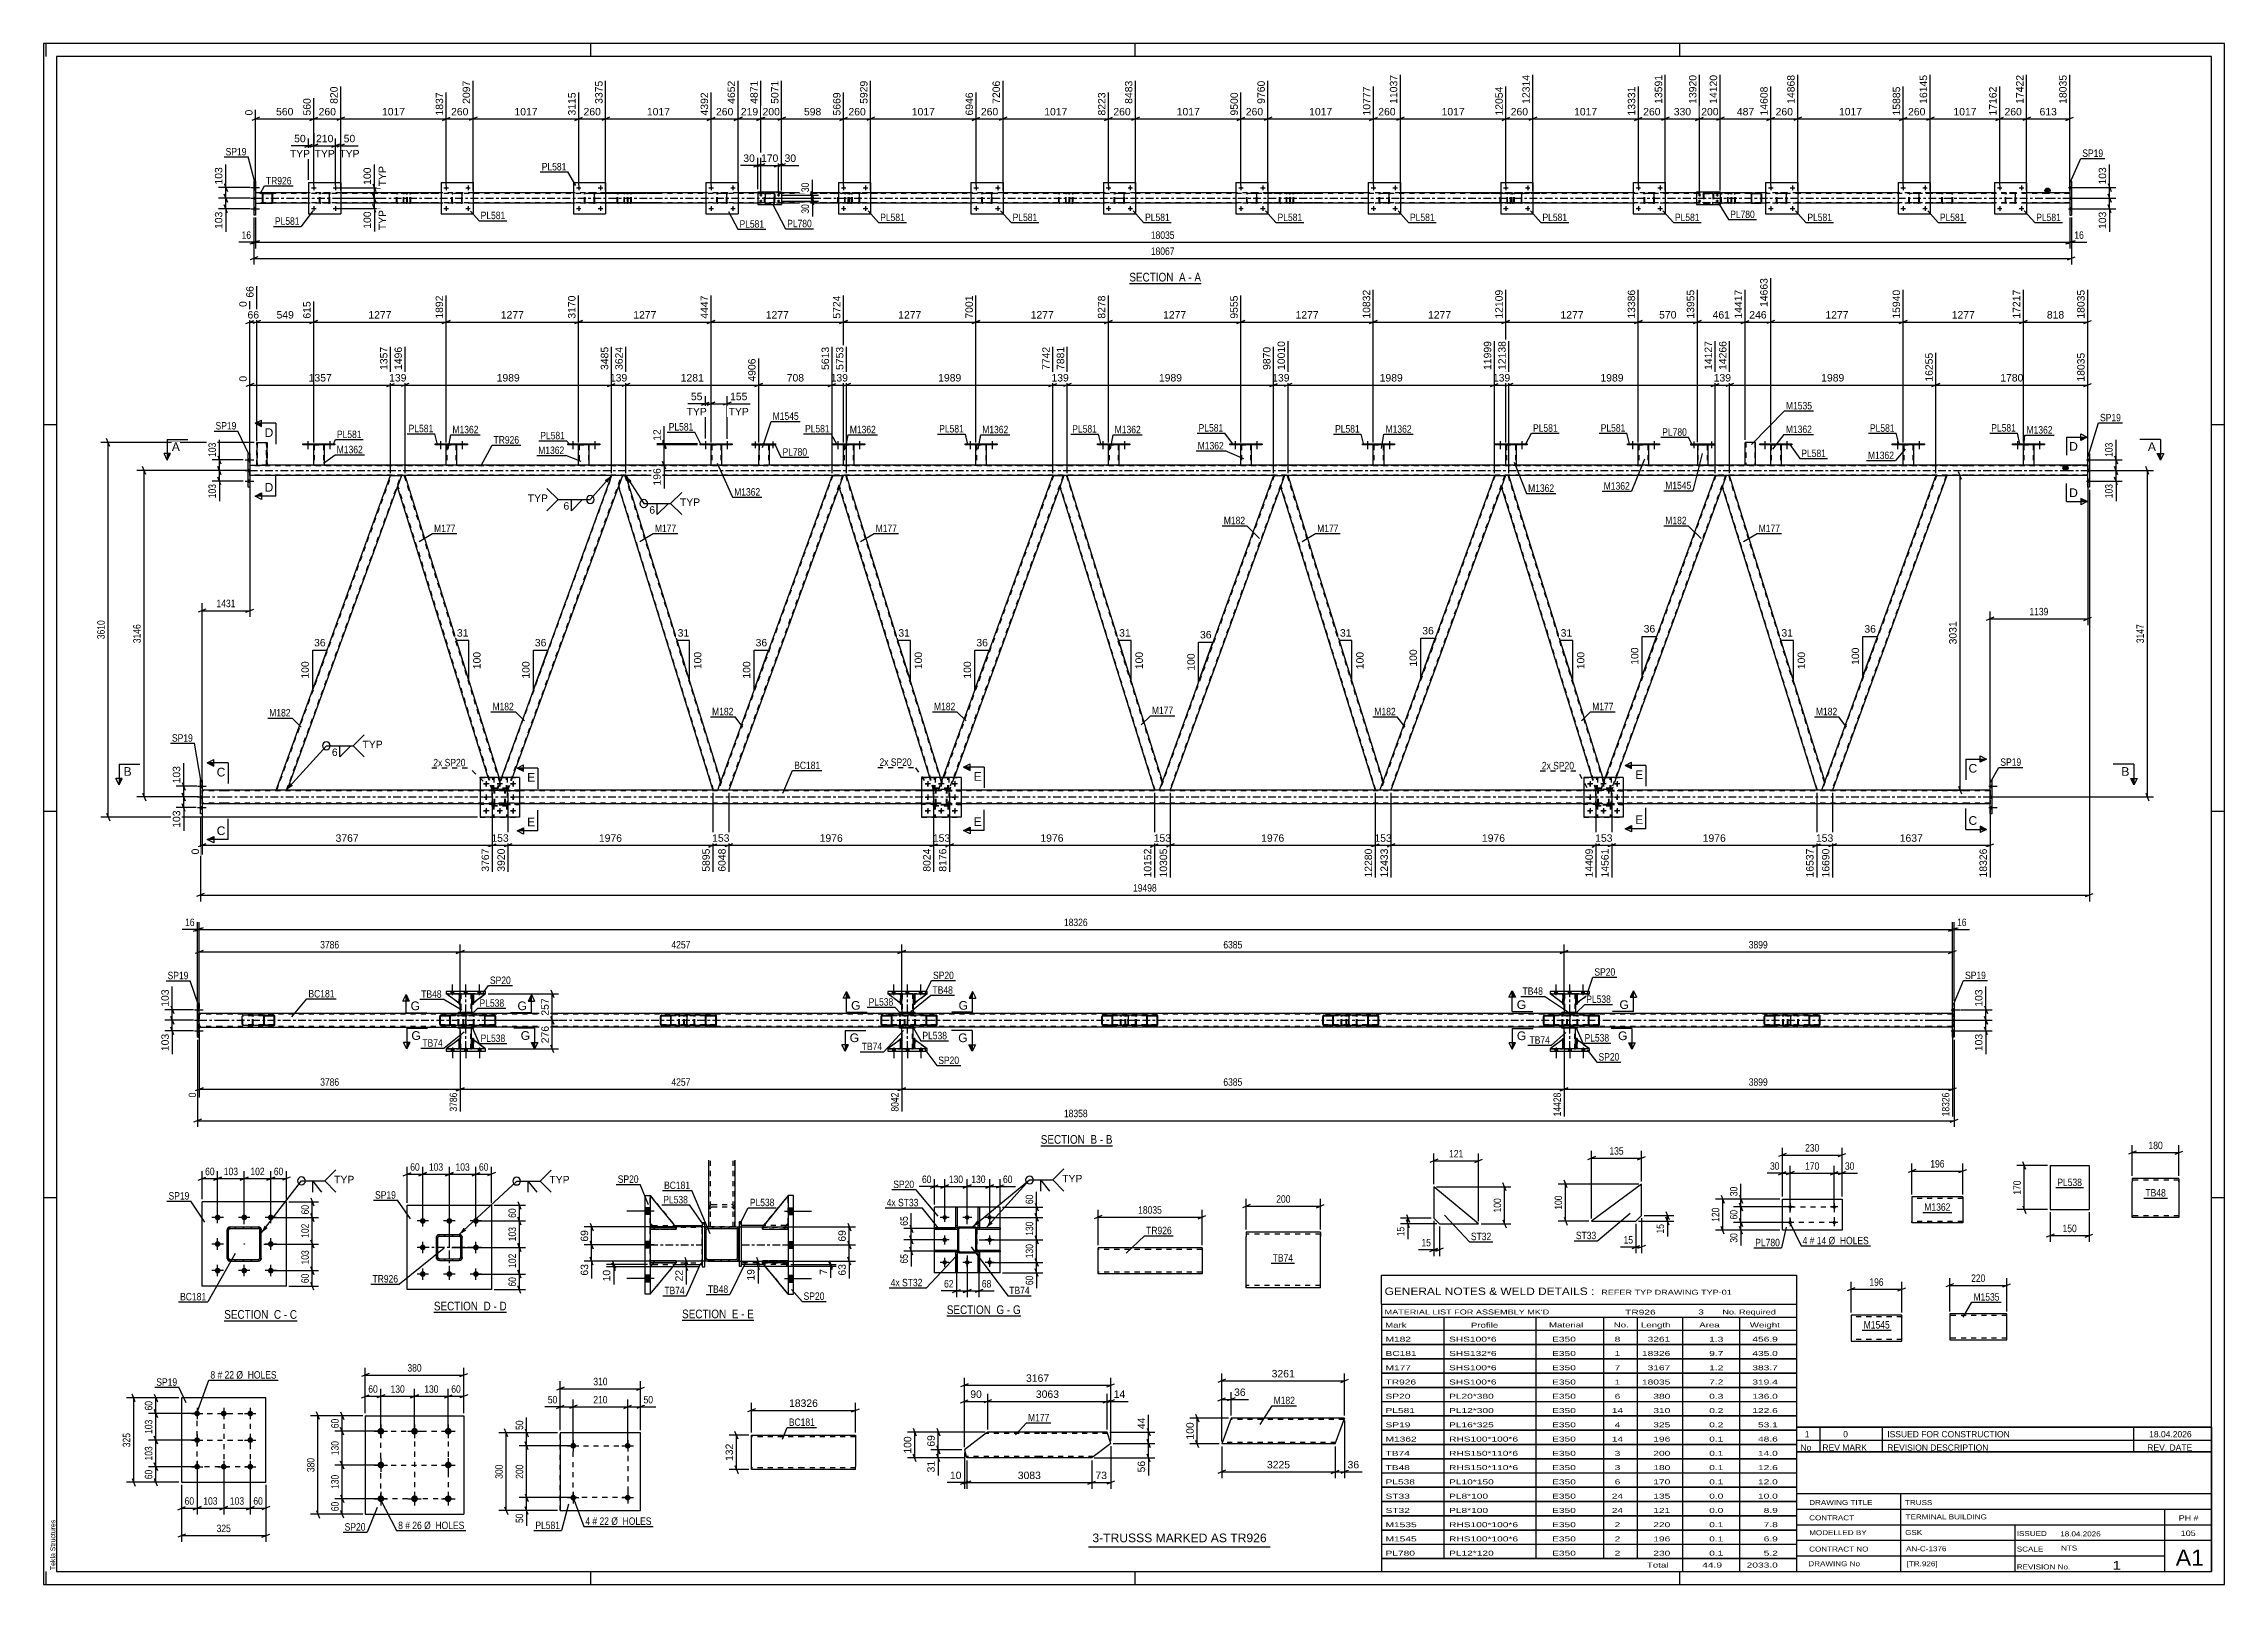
# Model space of a CAD drawing. Header units: millimetres. Extents: x 0 to 841, y 0 to 594.
import ezdxf

# ---------------------------------------------------------------- set-up
doc = ezdxf.new("R2010")
doc.units = ezdxf.units.MM
doc.linetypes.add('DXK_LINE_DOT2', pattern=[3.9198, 1.9599, -1.9599])
doc.linetypes.add('DXK_LINE_DOT3', pattern=[5.9187, 2.979, -0.9799, 0.9799, -0.9799])
doc.styles.add('Arial', font='arial.ttf', dxfattribs={"height": 0.2})
doc.styles.add('Arial Narrow', font='ARIALN.TTF', dxfattribs={"height": 0.2})

# ---------------------------------------------------------------- blocks, each defined once
blk = doc.blocks.new('Unknown-717034235-1133 - 15993')
at = {"color": 5, "linetype": 'Continuous'}
for p, q in [((841, 594), (0, 594)), ((0, 594), (0, 0)), ((1, 589), (1, 594)), ((836, 589), (5, 589)), ((5, 589), (5, 5)), ((211, 589), (211, 594)), ((421, 589), (421, 594)), ((631, 589), (631, 594)), ((836, 5), (836, 589)), ((841, 0), (841, 594)), ((5, 447), (0, 447)), ((841, 447), (836, 447)), ((5, 298), (0, 298)), ((841, 298), (836, 298)), ((5, 149), (0, 149)), ((841, 149), (836, 149)), ((0, 0), (841, 0)), ((1, 0), (1, 5)), ((5, 5), (836, 5)), ((211, 0), (211, 5)), ((421, 0), (421, 5)), ((631, 0), (631, 5))]:
    blk.add_line(p, q, dxfattribs=at)
at = {"color": 174, "linetype": 'Continuous', "style": 'Arial'}
blk.add_text('Tekla Structures', height=1.9102, rotation=90, dxfattribs=at).set_placement((4.5, 5.5))
blk = doc.blocks.new('Unknown-717034235-18280 - 15993')
at = {"color": 7, "linetype": 'Continuous'}
for p, q in [((676, 51.05), (676, 5)), ((676, 51.05), (836, 51.05)), ((836, 51), (836, 5)), ((676, 35), (836, 35)), ((716.14, 35), (716.14, 5)), ((676, 29), (836, 29)), ((818, 5.05), (818, 29.05)), ((676, 23), (836, 23)), ((676, 17), (836, 17)), ((760.14, 23), (760.14, 5)), ((676, 11), (818, 11)), ((676, 5), (836, 5))]:
    blk.add_line(p, q, dxfattribs=at)
at = {"color": 7, "style": 'Arial Narrow'}
for s, height, width, p in [('CONTRACT', 1.909, 1.425378, (680.88, 24.71)), ('DRAWING TITLE', 1.9089, 1.425378, (680.88, 30.61)), ('TRUSS  ', 1.909, 1.425378, (717.81, 30.59)), ('TERMINAL BUILDING', 1.9089, 1.425378, (718.06, 25.07)), ('MODELLED BY', 1.9089, 1.425378, (680.88, 18.98)), ('GSK', 1.909, 1.425378, (717.88, 19.04)), ('ISSUED', 1.909, 1.425378, (760.94, 18.64)), ('18.04.2026', 1.909, 1.425378, (777.69, 18.52)), ('DRAWING No', 1.909, 1.425378, (680.56, 7)), ('CONTRACT NO', 1.9089, 1.425378, (680.88, 12.66)), ('AN-C-1376', 1.909, 1.425378, (718.23, 12.78)), ('[TR.926]', 1.909, 1.425378, (718.46, 6.99)), ('SCALE', 1.909, 1.425378, (760.94, 12.65)), ('1', 3.34, 1.5, (797.91, 5.68)), ('A1', 6.204, 1.25, (822.24, 7.2)), ('REVISION No.', 1.9089, 1.425378, (760.94, 5.77))]:
    blk.add_text(s, height=height, dxfattribs=dict(at, width=width)).set_placement(p)
at = {"color": 7, "linetype": 'Continuous', "style": 'Arial Narrow'}
for s, height, width, p in [('PH #', 2.1, 1.42538, (823.4, 24.55)), ('105', 2.1, 1.42538, (824.19, 18.65)), ('NTS', 1.909, 1.425378, (778, 13.05))]:
    blk.add_text(s, height=height, dxfattribs=dict(at, width=width)).set_placement(p)
blk = doc.blocks.new('Unknown-717034235-18281 - 15993')
at = {"color": 7, "linetype": 'Continuous'}
for p, q in [((516, 119.25), (676, 119.25)), ((516, 108), (516, 119.25)), ((676, 119.25), (676, 108)), ((516, 108), (676, 108)), ((516, 108), (516, 103)), ((516, 103), (676, 103)), ((516, 103), (516, 98)), ((540, 103), (540, 98)), ((575.5, 103), (575.5, 98)), ((601.5, 103), (601.5, 98)), ((614.5, 103), (614.5, 98)), ((632, 103), (632, 98)), ((654, 103), (654, 98)), ((676, 108), (676, 103)), ((676, 103), (676, 98)), ((516, 98), (676, 98)), ((516, 97.95), (516, 92.55)), ((516, 97.95), (676, 97.95)), ((516, 92.55), (676, 92.55)), ((540, 98), (540, 92.5)), ((575.5, 98), (575.5, 92.5)), ((601.5, 98), (601.5, 92.5)), ((614.5, 98), (614.5, 92.5)), ((632, 98), (632, 92.5)), ((654, 98), (654, 92.5)), ((676, 97.95), (676, 92.55)), ((516, 92.45), (516, 87.05)), ((516, 92.45), (676, 92.45)), ((516, 87.05), (676, 87.05)), ((516, 86.95), (516, 81.55)), ((516, 86.95), (676, 86.95)), ((540, 92.5), (540, 87)), ((540, 87), (540, 81.5)), ((575.5, 92.5), (575.5, 87)), ((575.5, 87), (575.5, 81.5)), ((601.5, 92.5), (601.5, 87)), ((601.5, 87), (601.5, 81.5)), ((614.5, 92.5), (614.5, 87)), ((614.5, 87), (614.5, 81.5)), ((632, 92.5), (632, 87)), ((632, 87), (632, 81.5)), ((654, 92.5), (654, 87)), ((654, 87), (654, 81.5)), ((676, 92.45), (676, 87.05)), ((676, 86.95), (676, 81.55)), ((516, 81.55), (676, 81.55)), ((516, 81.45), (516, 76.05)), ((516, 81.45), (676, 81.45)), ((516, 76.05), (676, 76.05)), ((516, 75.95), (516, 70.55)), ((516, 75.95), (676, 75.95)), ((540, 81.5), (540, 76)), ((540, 76), (540, 70.5)), ((575.5, 81.5), (575.5, 76)), ((575.5, 76), (575.5, 70.5)), ((601.5, 81.5), (601.5, 76)), ((601.5, 76), (601.5, 70.5)), ((614.5, 81.5), (614.5, 76)), ((614.5, 76), (614.5, 70.5)), ((632, 81.5), (632, 76)), ((632, 76), (632, 70.5)), ((654, 81.5), (654, 76)), ((654, 76), (654, 70.5)), ((676, 81.45), (676, 76.05)), ((676, 75.95), (676, 70.55)), ((516, 70.55), (676, 70.55)), ((516, 70.45), (516, 65.05)), ((516, 70.45), (676, 70.45)), ((540, 70.5), (540, 65)), ((575.5, 70.5), (575.5, 65)), ((601.5, 70.5), (601.5, 65)), ((614.5, 70.5), (614.5, 65)), ((632, 70.5), (632, 65)), ((654, 70.5), (654, 65)), ((676, 70.45), (676, 65.05)), ((516, 65.05), (676, 65.05)), ((516, 64.95), (516, 59.55)), ((516, 64.95), (676, 64.95)), ((516, 59.55), (676, 59.55)), ((516, 59.45), (516, 54.05)), ((516, 59.45), (676, 59.45)), ((540, 65), (540, 59.5)), ((540, 59.5), (540, 54)), ((575.5, 65), (575.5, 59.5)), ((575.5, 59.5), (575.5, 54)), ((601.5, 65), (601.5, 59.5)), ((601.5, 59.5), (601.5, 54)), ((614.5, 65), (614.5, 59.5)), ((614.5, 59.5), (614.5, 54)), ((632, 65), (632, 59.5)), ((632, 59.5), (632, 54)), ((654, 65), (654, 59.5)), ((654, 59.5), (654, 54)), ((676, 64.95), (676, 59.55)), ((676, 59.45), (676, 54.05)), ((516, 54.05), (676, 54.05)), ((516, 53.95), (516, 48.55)), ((516, 53.95), (676, 53.95)), ((540, 54), (540, 48.5)), ((575.5, 54), (575.5, 48.5)), ((601.5, 54), (601.5, 48.5)), ((614.5, 54), (614.5, 48.5)), ((632, 54), (632, 48.5)), ((654, 54), (654, 48.5)), ((676, 53.95), (676, 48.55)), ((516, 48.55), (676, 48.55)), ((516, 48.45), (516, 43.05)), ((516, 48.45), (676, 48.45)), ((516, 43.05), (676, 43.05)), ((516, 42.95), (516, 37.55)), ((516, 42.95), (676, 42.95)), ((540, 48.5), (540, 43)), ((540, 43), (540, 37.5)), ((575.5, 48.5), (575.5, 43)), ((575.5, 43), (575.5, 37.5)), ((601.5, 48.5), (601.5, 43)), ((601.5, 43), (601.5, 37.5)), ((614.5, 48.5), (614.5, 43)), ((614.5, 43), (614.5, 37.5)), ((632, 48.5), (632, 43)), ((632, 43), (632, 37.5)), ((654, 48.5), (654, 43)), ((654, 43), (654, 37.5)), ((676, 48.45), (676, 43.05)), ((676, 42.95), (676, 37.55)), ((516, 37.55), (676, 37.55)), ((516, 37.45), (516, 32.05)), ((516, 37.45), (676, 37.45)), ((540, 37.5), (540, 32)), ((575.5, 37.5), (575.5, 32)), ((601.5, 37.5), (601.5, 32)), ((614.5, 37.5), (614.5, 32)), ((632, 37.5), (632, 32)), ((654, 37.5), (654, 32)), ((676, 37.45), (676, 32.05)), ((516, 32.05), (676, 32.05)), ((516, 31.95), (516, 26.55)), ((516, 31.95), (676, 31.95)), ((516, 26.55), (676, 26.55)), ((516, 26.45), (516, 21.05)), ((516, 26.45), (676, 26.45)), ((540, 32), (540, 26.5)), ((540, 26.5), (540, 21)), ((575.5, 32), (575.5, 26.5)), ((575.5, 26.5), (575.5, 21)), ((601.5, 32), (601.5, 26.5)), ((601.5, 26.5), (601.5, 21)), ((614.5, 32), (614.5, 26.5)), ((614.5, 26.5), (614.5, 21)), ((632, 32), (632, 26.5)), ((632, 26.5), (632, 21)), ((654, 32), (654, 26.5)), ((654, 26.5), (654, 21)), ((676, 31.95), (676, 26.55)), ((676, 26.45), (676, 21.05)), ((516, 21.05), (676, 21.05)), ((516, 20.95), (516, 15.55)), ((516, 20.95), (676, 20.95)), ((540, 21), (540, 15.5)), ((575.5, 21), (575.5, 15.5)), ((601.5, 21), (601.5, 15.5)), ((614.5, 21), (614.5, 15.5)), ((632, 21), (632, 15.5)), ((654, 21), (654, 15.5)), ((676, 20.95), (676, 15.55)), ((516, 15.55), (676, 15.55)), ((516, 15.45), (516, 10.05)), ((516, 15.45), (676, 15.45)), ((516, 10.05), (676, 10.05)), ((516, 10), (676, 10)), ((516, 10), (516, 5)), ((540, 15.5), (540, 10)), ((575.5, 15.5), (575.5, 10)), ((601.5, 15.5), (601.5, 10)), ((614.5, 15.5), (614.5, 10)), ((632, 15.5), (632, 10)), ((632, 10), (632, 5)), ((654, 15.5), (654, 10)), ((654, 10), (654, 5)), ((676, 15.45), (676, 10.05)), ((676, 10), (676, 5)), ((516, 5), (676, 5))]:
    blk.add_line(p, q, dxfattribs=at)
at = {"color": 7, "style": 'Arial Narrow'}
for s, height, width, p in [('GENERAL NOTES & WELD DETAILS :', 2.8633, 1.4, (517.15, 111.56)), ('REFER TYP DRAWING TYP-01', 1.9089, 1.6, (600.7, 111.66)), ("MATERIAL LIST FOR ASSEMBLY MK'D", 1.9089, 1.6, (517.15, 104.06)), ('Mark', 1.909, 1.7, (517.34, 99)), ('Profile', 1.909, 1.7, (550.41, 99)), ('Material', 1.909, 1.7, (580.54, 99.06)), ('No.', 1.909, 1.7, (605.5, 99.06)), ('TR926', 1.909, 1.794707, (609.9, 103.97)), ('Length', 1.909, 1.7, (616, 99.06)), ('3', 1.91, 1.794707, (638.08, 104.06)), ('Area', 1.909, 1.7, (638.5, 99.06)), ('No. Required', 1.9089, 1.6, (647.41, 104.06)), ('Weight', 1.909, 1.7, (658, 99.06))]:
    blk.add_text(s, height=height, dxfattribs=dict(at, width=width)).set_placement(p)
at = {"color": 7, "linetype": 'Continuous', "style": 'Arial Narrow'}
for s, height, width, p in [('M182', 1.909, 1.794707, (517.5, 93.56)), ('SHS100*6', 1.909, 1.794707, (542, 93.56)), ('E350', 1.909, 1.794707, (581.74, 93.56)), ('8', 1.91, 1.794707, (605.86, 93.56)), ('3261', 1.909, 1.794707, (618.58, 93.56)), ('1.3', 1.909, 1.794707, (642.32, 93.56)), ('456.9', 1.909, 1.794707, (658.96, 93.56)), ('BC181', 1.909, 1.794707, (517.5, 88.06)), ('M177', 1.909, 1.794707, (517.5, 82.56)), ('SHS132*6', 1.909, 1.794707, (542, 88.06)), ('SHS100*6', 1.909, 1.794707, (542, 82.56)), ('E350', 1.909, 1.794707, (581.74, 88.06)), ('E350', 1.909, 1.794707, (581.74, 82.56)), ('7', 1.91, 1.794707, (605.86, 82.56)), ('1', 1.91, 1.794707, (605.86, 88.06)), ('18326', 1.909, 1.794707, (616.4, 88.06)), ('3167', 1.909, 1.794707, (618.58, 82.56)), ('9.7', 1.909, 1.794707, (642.32, 88.06)), ('1.2', 1.909, 1.794707, (642.32, 82.56)), ('435.0', 1.909, 1.794707, (658.96, 88.06)), ('383.7', 1.909, 1.794707, (658.96, 82.56)), ('TR926', 1.909, 1.794707, (517.5, 77.06)), ('SHS100*6', 1.909, 1.794707, (542, 77.06)), ('E350', 1.909, 1.794707, (581.74, 77.06)), ('1', 1.91, 1.794707, (605.86, 77.06)), ('18035', 1.909, 1.794707, (616.4, 77.06)), ('7.2', 1.909, 1.794707, (642.32, 77.06)), ('319.4', 1.909, 1.794707, (658.96, 77.06)), ('SP20', 1.909, 1.794707, (517.5, 71.56)), ('PL581', 1.909, 1.794707, (517.5, 66.06)), ('PL20*380', 1.909, 1.794707, (542, 71.56)), ('PL12*300', 1.909, 1.794707, (542, 66.06)), ('E350', 1.909, 1.794707, (581.74, 71.56)), ('E350', 1.909, 1.794707, (581.74, 66.06)), ('14', 1.909, 1.794707, (604.76, 66.06)), ('6', 1.91, 1.794707, (605.86, 71.56)), ('380', 1.909, 1.794707, (620.77, 71.56)), ('310', 1.909, 1.794707, (620.77, 66.06)), ('0.3', 1.909, 1.794707, (642.32, 71.56)), ('0.2', 1.909, 1.794707, (642.32, 66.06)), ('136.0', 1.909, 1.794707, (658.96, 71.56)), ('122.6', 1.909, 1.794707, (658.96, 66.06)), ('SP19', 1.909, 1.794707, (517.5, 60.56)), ('PL16*325', 1.909, 1.794707, (542, 60.56)), ('E350', 1.909, 1.794707, (581.74, 60.56)), ('4', 1.91, 1.794707, (605.86, 60.56)), ('325', 1.909, 1.794707, (620.77, 60.56)), ('0.2', 1.909, 1.794707, (642.32, 60.56)), ('53.1', 1.909, 1.794707, (661.14, 60.56)), ('TB74', 1.909, 1.794707, (517.5, 49.56)), ('M1362', 1.909, 1.794707, (517.5, 55.06)), ('RHS100*100*6', 1.9089, 1.794707, (542, 55.06)), ('RHS150*110*6', 1.9089, 1.794707, (542, 49.56)), ('E350', 1.909, 1.794707, (581.74, 55.06)), ('E350', 1.909, 1.794707, (581.74, 49.56)), ('14', 1.909, 1.794707, (604.76, 55.06)), ('3', 1.91, 1.794707, (605.86, 49.56)), ('200', 1.909, 1.794707, (620.77, 49.56)), ('196', 1.909, 1.794707, (620.77, 55.06)), ('0.1', 1.909, 1.794707, (642.32, 55.06)), ('0.1', 1.909, 1.794707, (642.32, 49.56)), ('48.6', 1.909, 1.794707, (661.14, 55.06)), ('14.0', 1.909, 1.794707, (661.14, 49.56)), ('TB48', 1.909, 1.794707, (517.5, 44.06)), ('RHS150*110*6', 1.9089, 1.794707, (542, 44.06)), ('E350', 1.909, 1.794707, (581.74, 44.06)), ('3', 1.91, 1.794707, (605.86, 44.06)), ('180', 1.909, 1.794707, (620.77, 44.06)), ('0.1', 1.909, 1.794707, (642.32, 44.06)), ('12.6', 1.909, 1.794707, (661.14, 44.06)), ('ST33', 1.909, 1.794707, (517.5, 33.06)), ('PL538', 1.909, 1.794707, (517.5, 38.56)), ('PL10*150', 1.909, 1.794707, (542, 38.56)), ('PL8*100', 1.909, 1.794707, (542, 33.06)), ('E350', 1.909, 1.794707, (581.74, 38.56)), ('E350', 1.909, 1.794707, (581.74, 33.06)), ('24', 1.909, 1.794707, (604.76, 33.06)), ('6', 1.91, 1.794707, (605.86, 38.56)), ('170', 1.909, 1.794707, (620.77, 38.56)), ('135', 1.909, 1.794707, (620.77, 33.06)), ('0.1', 1.909, 1.794707, (642.32, 38.56)), ('0.0', 1.909, 1.794707, (642.32, 33.06)), ('12.0', 1.909, 1.794707, (661.14, 38.56)), ('10.0', 1.909, 1.794707, (661.14, 33.06)), ('ST32', 1.909, 1.794707, (517.5, 27.56)), ('PL8*100', 1.909, 1.794707, (542, 27.56)), ('E350', 1.909, 1.794707, (581.74, 27.56)), ('24', 1.909, 1.794707, (604.76, 27.56)), ('121', 1.909, 1.794707, (620.77, 27.56)), ('0.0', 1.909, 1.794707, (642.32, 27.56)), ('8.9', 1.909, 1.794707, (663.33, 27.56)), ('M1535', 1.909, 1.794707, (517.5, 22.06)), ('M1545', 1.909, 1.794707, (517.5, 16.56)), ('RHS100*100*6', 1.9089, 1.794707, (542, 22.06)), ('RHS100*100*6', 1.9089, 1.794707, (542, 16.56)), ('E350', 1.909, 1.794707, (581.74, 22.06)), ('E350', 1.909, 1.794707, (581.74, 16.56)), ('2', 1.91, 1.794707, (605.86, 22.06)), ('2', 1.91, 1.794707, (605.86, 16.56)), ('220', 1.909, 1.794707, (620.77, 22.06)), ('196', 1.909, 1.794707, (620.77, 16.56)), ('0.1', 1.909, 1.794707, (642.32, 22.06)), ('0.1', 1.909, 1.794707, (642.32, 16.56)), ('7.8', 1.909, 1.794707, (663.33, 22.06)), ('6.9', 1.909, 1.794707, (663.33, 16.56)), ('PL780', 1.909, 1.794707, (517.5, 11.06)), ('PL12*120', 1.909, 1.794707, (542, 11.06)), ('E350', 1.909, 1.794707, (581.74, 11.06)), ('2', 1.91, 1.794707, (605.86, 11.06)), ('Total', 1.909, 1.7, (618.33, 6.5)), ('230', 1.909, 1.794707, (620.77, 11.06)), ('44.9', 1.909, 1.794707, (639.64, 6.5)), ('0.1', 1.909, 1.794707, (642.32, 11.06)), ('2033.0', 1.909, 1.794707, (656.77, 6.5)), ('5.2', 1.909, 1.794707, (663.33, 11.06))]:
    blk.add_text(s, height=height, dxfattribs=dict(at, width=width)).set_placement(p)
blk = doc.blocks.new('Unknown-717034235-18282 - 15993')
at = {"color": 7, "linetype": 'Continuous'}
blk.add_line((403, 14.5), (473, 14.5), dxfattribs=at)
at = {"color": 7, "style": 'Arial'}
blk.add_text('3-TRUSSS MARKED AS TR926', height=3.3428, dxfattribs=at).set_placement((404.45, 16.25))
blk = doc.blocks.new('Unknown-717034235-18283 - 15993')
at = {"color": 7, "linetype": 'Continuous'}
for p, q in [((676, 60.55), (836, 60.55)), ((836, 60.55), (676, 60.55)), ((676, 60.55), (676, 55.55)), ((685, 60.55), (685, 55.55)), ((709, 60.55), (709, 55.55)), ((806, 60.55), (806, 55.55)), ((836, 60.55), (836, 55.55)), ((676, 55.55), (836, 55.55)), ((676, 55.55), (676, 51.05)), ((676, 55.55), (836, 55.55)), ((836, 51.05), (676, 51.05)), ((685, 55.55), (685, 51.05)), ((709, 55.55), (709, 51.05)), ((806, 55.55), (806, 51.05)), ((836, 55.55), (836, 51.05))]:
    blk.add_line(p, q, dxfattribs=at)
at = {"color": 7, "linetype": 'Continuous', "style": 'Arial Narrow'}
for s, height, width, p in [('1', 2.39, 1.196471, (679.16, 56.7)), ('0', 2.39, 1.196471, (694, 56.7)), ('ISSUED FOR CONSTRUCTION', 2.3861, 1.196471, (711, 56.7)), ('18.04.2026', 2.386, 1.196471, (812, 56.7)), ('No', 2.386, 1.2, (677.54, 51.55)), ('REV MARK', 2.386, 1.2, (686, 51.55)), ('REVISION DESCRIPTION', 2.3861, 1.2, (711, 51.55)), ('REV. DATE', 2.386, 1.2, (811.28, 51.55))]:
    blk.add_text(s, height=height, dxfattribs=dict(at, width=width)).set_placement(p)
blk = doc.blocks.new('Unknown-717034235-11 - 5378')
at = {"color": 6, "linetype": 'Continuous'}
blk.add_line((418.71, 501.55), (446.36, 501.55), dxfattribs=at)
at = {"color": 0, "linetype": 'Continuous'}
blk.add_wipeout([(436.82, 502.3), (436.82, 505.8), (418.71, 505.8), (418.71, 502.3)], dxfattribs=at)
blk.add_wipeout([(440.42, 502.3), (440.42, 505.8), (437.87, 505.8), (437.87, 502.3)], dxfattribs=at)
at = {"color": 7, "linetype": 'Continuous', "style": 'Arial Narrow'}
blk.add_text('SECTION ', height=3.34, dxfattribs=at).set_placement((418.71, 502.3))
at = {"color": 0, "linetype": 'Continuous'}
blk.add_wipeout([(442.75, 502.3), (442.75, 505.8), (441.47, 505.8), (441.47, 502.3)], dxfattribs=at)
blk.add_wipeout([(446.36, 502.3), (446.36, 505.8), (443.8, 505.8), (443.8, 502.3)], dxfattribs=at)
at = {"color": 7, "linetype": 'Continuous', "style": 'Arial Narrow'}
for s, p in [('A', (437.87, 502.3)), ('A', (443.8, 502.3)), ('-', (441.47, 502.3))]:
    blk.add_text(s, height=3.34, dxfattribs=at).set_placement(p)
blk = doc.blocks.new('Unknown-717034235-12 - 3029')
at = {"color": 6, "linetype": 'Continuous'}
blk.add_line((384.54, 169.12), (412.18, 169.12), dxfattribs=at)
at = {"color": 0, "linetype": 'Continuous'}
blk.add_wipeout([(402.65, 169.87), (402.65, 173.37), (384.54, 173.37), (384.54, 169.87)], dxfattribs=at)
blk.add_wipeout([(406.25, 169.87), (406.25, 173.37), (403.7, 173.37), (403.7, 169.87)], dxfattribs=at)
at = {"color": 7, "linetype": 'Continuous', "style": 'Arial Narrow'}
blk.add_text('SECTION ', height=3.34, dxfattribs=at).set_placement((384.54, 169.87))
at = {"color": 0, "linetype": 'Continuous'}
blk.add_wipeout([(408.58, 169.87), (408.58, 173.37), (407.3, 173.37), (407.3, 169.87)], dxfattribs=at)
blk.add_wipeout([(412.18, 169.87), (412.18, 173.37), (409.63, 173.37), (409.63, 169.87)], dxfattribs=at)
at = {"color": 7, "linetype": 'Continuous', "style": 'Arial Narrow'}
for s, p in [('B', (403.7, 169.87)), ('-', (407.3, 169.87)), ('B', (409.63, 169.87))]:
    blk.add_text(s, height=3.34, dxfattribs=at).set_placement(p)
blk = doc.blocks.new('Unknown-717034235-13 - 2359')
at = {"color": 6, "linetype": 'Continuous'}
blk.add_line((69.66, 101.65), (97.73, 101.65), dxfattribs=at)
at = {"color": 0, "linetype": 'Continuous'}
blk.add_wipeout([(87.77, 102.4), (87.77, 105.9), (69.66, 105.9), (69.66, 102.4)], dxfattribs=at)
blk.add_wipeout([(91.59, 102.4), (91.59, 105.9), (88.82, 105.9), (88.82, 102.4)], dxfattribs=at)
at = {"color": 7, "linetype": 'Continuous', "style": 'Arial Narrow'}
blk.add_text('SECTION ', height=3.34, dxfattribs=at).set_placement((69.66, 102.4))
at = {"color": 0, "linetype": 'Continuous'}
blk.add_wipeout([(93.91, 102.4), (93.91, 105.9), (92.64, 105.9), (92.64, 102.4)], dxfattribs=at)
blk.add_wipeout([(97.73, 102.4), (97.73, 105.9), (94.96, 105.9), (94.96, 102.4)], dxfattribs=at)
at = {"color": 7, "linetype": 'Continuous', "style": 'Arial Narrow'}
for s, p in [('C', (88.82, 102.4)), ('-', (92.64, 102.4)), ('C', (94.96, 102.4))]:
    blk.add_text(s, height=3.34, dxfattribs=at).set_placement(p)
blk = doc.blocks.new('Unknown-717034235-14 - 2040')
at = {"color": 6, "linetype": 'Continuous'}
blk.add_line((150.5, 104.88), (178.57, 104.88), dxfattribs=at)
at = {"color": 0, "linetype": 'Continuous'}
blk.add_wipeout([(168.61, 105.63), (168.61, 109.13), (150.5, 109.13), (150.5, 105.63)], dxfattribs=at)
blk.add_wipeout([(172.43, 105.63), (172.43, 109.13), (169.66, 109.13), (169.66, 105.63)], dxfattribs=at)
at = {"color": 7, "linetype": 'Continuous', "style": 'Arial Narrow'}
blk.add_text('SECTION ', height=3.34, dxfattribs=at).set_placement((150.5, 105.63))
at = {"color": 0, "linetype": 'Continuous'}
blk.add_wipeout([(174.75, 105.63), (174.75, 109.13), (173.48, 109.13), (173.48, 105.63)], dxfattribs=at)
blk.add_wipeout([(178.57, 105.63), (178.57, 109.13), (175.8, 109.13), (175.8, 105.63)], dxfattribs=at)
at = {"color": 7, "linetype": 'Continuous', "style": 'Arial Narrow'}
for s, p in [('D', (169.66, 105.63)), ('-', (173.48, 105.63)), ('D', (175.8, 105.63))]:
    blk.add_text(s, height=3.34, dxfattribs=at).set_placement(p)
blk = doc.blocks.new('Unknown-717034235-15 - 1653')
at = {"color": 6, "linetype": 'Continuous'}
blk.add_line((246.22, 101.84), (273.87, 101.84), dxfattribs=at)
at = {"color": 0, "linetype": 'Continuous'}
blk.add_wipeout([(264.33, 102.59), (264.33, 106.09), (246.22, 106.09), (246.22, 102.59)], dxfattribs=at)
blk.add_wipeout([(267.94, 102.59), (267.94, 106.09), (265.38, 106.09), (265.38, 102.59)], dxfattribs=at)
at = {"color": 7, "linetype": 'Continuous', "style": 'Arial Narrow'}
blk.add_text('SECTION ', height=3.34, dxfattribs=at).set_placement((246.22, 102.59))
at = {"color": 0, "linetype": 'Continuous'}
blk.add_wipeout([(270.26, 102.59), (270.26, 106.09), (268.99, 106.09), (268.99, 102.59)], dxfattribs=at)
blk.add_wipeout([(273.87, 102.59), (273.87, 106.09), (271.31, 106.09), (271.31, 102.59)], dxfattribs=at)
at = {"color": 7, "linetype": 'Continuous', "style": 'Arial Narrow'}
for s, p in [('E', (265.38, 102.59)), ('-', (268.99, 102.59)), ('E', (271.31, 102.59))]:
    blk.add_text(s, height=3.34, dxfattribs=at).set_placement(p)
blk = doc.blocks.new('Unknown-717034235-17 - 2603')
at = {"color": 6, "linetype": 'Continuous'}
blk.add_line((348.31, 103.47), (376.81, 103.47), dxfattribs=at)
at = {"color": 0, "linetype": 'Continuous'}
blk.add_wipeout([(366.42, 104.22), (366.42, 107.72), (348.31, 107.72), (348.31, 104.22)], dxfattribs=at)
blk.add_wipeout([(370.45, 104.22), (370.45, 107.72), (367.47, 107.72), (367.47, 104.22)], dxfattribs=at)
at = {"color": 7, "linetype": 'Continuous', "style": 'Arial Narrow'}
blk.add_text('SECTION ', height=3.34, dxfattribs=at).set_placement((348.31, 104.22))
at = {"color": 0, "linetype": 'Continuous'}
blk.add_wipeout([(372.78, 104.22), (372.78, 107.72), (371.5, 107.72), (371.5, 104.22)], dxfattribs=at)
blk.add_wipeout([(376.81, 104.22), (376.81, 107.72), (373.83, 107.72), (373.83, 104.22)], dxfattribs=at)
at = {"color": 7, "linetype": 'Continuous', "style": 'Arial Narrow'}
for s, p in [('G', (367.47, 104.22)), ('-', (371.5, 104.22)), ('G', (373.83, 104.22))]:
    blk.add_text(s, height=3.34, dxfattribs=at).set_placement(p)
blk = doc.blocks.new('Bolt-717034235-6773 - 6739')
at = {"linetype": 'Continuous'}
for points in [[(130.05, 60.32, -1), (130.05, 57.72, -1)], [(143.05, 60.32, -1), (143.05, 57.72, -1)], [(156.05, 60.32, -1), (156.05, 57.72, -1)], [(130.05, 47.32, -1), (130.05, 44.72, -1)], [(156.05, 47.32, -1), (156.05, 44.72, -1)], [(130.05, 34.32, -1), (130.05, 31.72, -1)], [(143.05, 34.32, -1), (143.05, 31.72, -1)], [(156.05, 34.32, -1), (156.05, 31.72, -1)]]:
    blk.add_hatch(color=1, dxfattribs=at).paths.add_polyline_path(points)
at = {"color": 1, "linetype": 'Continuous'}
for p, q in [((127.45, 59.02), (132.65, 59.02)), ((130.05, 61.62), (130.05, 56.42)), ((140.45, 59.02), (145.65, 59.02)), ((143.05, 61.62), (143.05, 56.42)), ((153.45, 59.02), (158.65, 59.02)), ((156.05, 61.62), (156.05, 56.42)), ((127.45, 46.02), (132.65, 46.02)), ((130.05, 48.62), (130.05, 43.42)), ((153.45, 46.02), (158.65, 46.02)), ((156.05, 48.62), (156.05, 43.42)), ((130.05, 35.62), (130.05, 30.42)), ((143.05, 35.62), (143.05, 30.42)), ((156.05, 35.62), (156.05, 30.42)), ((127.45, 33.02), (132.65, 33.02)), ((140.45, 33.02), (145.65, 33.02)), ((153.45, 33.02), (158.65, 33.02))]:
    blk.add_line(p, q, dxfattribs=at)
blk = doc.blocks.new('Part-717034235-6778 - 6739')
at = {"color": 2, "linetype": 'Continuous'}
for p, q in [((124.05, 65.02), (124.05, 27.02)), ((124.05, 65.02), (162.05, 65.02)), ((162.05, 65.02), (162.05, 27.02)), ((124.05, 27.02), (162.05, 27.02))]:
    blk.add_line(p, q, dxfattribs=at)
blk = doc.blocks.new('Part-717034235-7172 - 7165')
at = {"color": 2, "linetype": 'Continuous'}
for p, q in [((272.98, 44.39), (272.98, 57.5)), ((272.98, 57.5), (292.98, 57.5)), ((293.08, 57.49), (313.08, 57.49)), ((313.08, 57.49), (313.08, 57.4)), ((313.08, 57.4), (313.08, 56.29)), ((313.08, 56.29), (313.08, 45.49)), ((272.98, 44.3), (272.98, 44.39)), ((292.98, 44.3), (272.98, 44.3)), ((313.08, 44.29), (293.08, 44.29)), ((313.08, 44.29), (313.08, 45.49))]:
    blk.add_line(p, q, dxfattribs=at)
at = {"color": 7, "linetype": 'DXK_LINE_DOT2'}
for p, q in [((292.98, 56.9), (272.98, 56.9)), ((313.08, 56.89), (293.08, 56.89)), ((313.08, 57.14), (313.08, 56.29)), ((292.98, 44.9), (272.98, 44.9)), ((272.98, 44.65), (272.98, 44.3)), ((313.08, 44.89), (293.08, 44.89)), ((313.08, 44.39), (313.08, 44.65)), ((313.08, 44.29), (313.08, 44.39))]:
    blk.add_line(p, q, dxfattribs=at)
blk = doc.blocks.new('Part-717034235-6598 - 6593')
at = {"color": 2, "linetype": 'Continuous'}
for p, q in [((805.48, 156.45), (805.48, 155.25)), ((823.48, 156.45), (805.48, 156.45)), ((805.48, 142.2), (805.48, 155.25)), ((823.48, 156.36), (823.48, 156.45)), ((823.48, 156.36), (823.48, 155.25)), ((823.48, 155.25), (823.48, 141.45)), ((805.48, 141.55), (805.48, 142.2)), ((805.48, 141.45), (805.48, 141.55)), ((823.48, 141.45), (805.48, 141.45))]:
    blk.add_line(p, q, dxfattribs=at)
at = {"color": 7, "linetype": 'DXK_LINE_DOT2'}
for p, q in [((823.48, 155.85), (805.48, 155.85)), ((823.48, 155.25), (823.48, 156.1)), ((805.48, 142.2), (805.48, 141.81)), ((805.48, 142.05), (805.48, 142.1)), ((823.48, 142.05), (805.48, 142.05)), ((823.48, 142.05), (823.48, 142.1))]:
    blk.add_line(p, q, dxfattribs=at)
blk = doc.blocks.new('Part-717034235-7219 - 7213')
at = {"color": 2, "linetype": 'Continuous'}
for p, q in [((362.51, 57.52), (355.09, 51.87)), ((355.09, 51.87), (355.7, 49.92)), ((364.09, 58.72), (362.51, 57.52)), ((384.09, 58.72), (364.09, 58.72)), ((410.16, 58.72), (384.19, 58.72)), ((411.53, 54.32), (404.19, 48.72)), ((411.53, 54.32), (410.16, 58.72)), ((355.96, 49.07), (355.7, 49.92)), ((356.05, 48.81), (355.96, 49.07)), ((356.07, 48.72), (356.05, 48.81)), ((384.09, 48.72), (356.07, 48.72)), ((404.19, 48.72), (384.19, 48.72))]:
    blk.add_line(p, q, dxfattribs=at)
at = {"color": 7, "linetype": 'DXK_LINE_DOT2'}
for p, q in [((364.09, 58.72), (363.12, 57.98)), ((384.09, 58.12), (363.3, 58.12)), ((410.34, 58.12), (384.19, 58.12)), ((355.84, 49.46), (355.7, 49.92)), ((355.96, 49.07), (355.87, 49.37)), ((384.09, 49.32), (355.89, 49.32)), ((404.97, 49.32), (384.19, 49.32))]:
    blk.add_line(p, q, dxfattribs=at)
blk = doc.blocks.new('Bolt-717034235-5384 - 5378')
at = {"linetype": 'Continuous'}
for points in [[(206.79, 538.43, -1), (205.91, 538.43, -1)], [(215.19, 538.43, -1), (214.31, 538.43, -1)]]:
    blk.add_hatch(color=1, dxfattribs=at).paths.add_polyline_path(points)
at = {"color": 1, "linetype": 'Continuous'}
for p, q in [((205.47, 538.43), (207.23, 538.43)), ((206.35, 539.31), (206.35, 537.55)), ((213.87, 538.43), (215.63, 538.43)), ((214.75, 539.31), (214.75, 537.55))]:
    blk.add_line(p, q, dxfattribs=at)
blk = doc.blocks.new('Bolt-717034235-5380 - 5378')
at = {"linetype": 'Continuous'}
for points in [[(104.63, 538.43, -1), (103.75, 538.43, -1)], [(113.03, 538.43, -1), (112.15, 538.43, -1)]]:
    blk.add_hatch(color=1, dxfattribs=at).paths.add_polyline_path(points)
at = {"color": 1, "linetype": 'Continuous'}
for p, q in [((103.31, 538.43), (105.07, 538.43)), ((104.19, 539.31), (104.19, 537.55)), ((111.71, 538.43), (113.47, 538.43)), ((112.59, 539.31), (112.59, 537.55))]:
    blk.add_line(p, q, dxfattribs=at)
blk = doc.blocks.new('Bolt-717034235-5381 - 5378')
at = {"linetype": 'Continuous'}
for points in [[(104.63, 530.43, -1), (103.75, 530.43, -1)], [(113.03, 530.43, -1), (112.15, 530.43, -1)]]:
    blk.add_hatch(color=1, dxfattribs=at).paths.add_polyline_path(points)
at = {"color": 1, "linetype": 'Continuous'}
for p, q in [((103.31, 530.43), (105.07, 530.43)), ((104.19, 531.31), (104.19, 529.55)), ((111.71, 530.43), (113.47, 530.43)), ((112.59, 531.31), (112.59, 529.55))]:
    blk.add_line(p, q, dxfattribs=at)
blk = doc.blocks.new('Bolt-717034235-5382 - 5378')
at = {"linetype": 'Continuous'}
for points in [[(155.71, 538.43, -1), (154.83, 538.43, -1)], [(164.11, 538.43, -1), (163.23, 538.43, -1)]]:
    blk.add_hatch(color=1, dxfattribs=at).paths.add_polyline_path(points)
at = {"color": 1, "linetype": 'Continuous'}
for p, q in [((154.39, 538.43), (156.15, 538.43)), ((155.27, 539.31), (155.27, 537.55)), ((162.79, 538.43), (164.55, 538.43)), ((163.67, 539.31), (163.67, 537.55))]:
    blk.add_line(p, q, dxfattribs=at)
blk = doc.blocks.new('Part-717034235-5447 - 5378')
at = {"color": 2, "linetype": 'Continuous'}
for p, q in [((306.52, 540.43), (306.52, 528.43)), ((306.52, 540.43), (318.92, 540.43)), ((318.92, 540.43), (318.92, 528.43)), ((306.52, 528.43), (318.92, 528.43))]:
    blk.add_line(p, q, dxfattribs=at)
blk = doc.blocks.new('Bolt-717034235-5383 - 5378')
at = {"linetype": 'Continuous'}
for points in [[(155.71, 530.43, -1), (154.83, 530.43, -1)], [(164.11, 530.43, -1), (163.23, 530.43, -1)]]:
    blk.add_hatch(color=1, dxfattribs=at).paths.add_polyline_path(points)
at = {"color": 1, "linetype": 'Continuous'}
for p, q in [((154.39, 530.43), (156.15, 530.43)), ((155.27, 531.31), (155.27, 529.55)), ((162.79, 530.43), (164.55, 530.43)), ((163.67, 531.31), (163.67, 529.55))]:
    blk.add_line(p, q, dxfattribs=at)
blk = doc.blocks.new('Bolt-717034235-5385 - 5378')
at = {"linetype": 'Continuous'}
for points in [[(206.79, 530.43, -1), (205.91, 530.43, -1)], [(215.19, 530.43, -1), (214.31, 530.43, -1)]]:
    blk.add_hatch(color=1, dxfattribs=at).paths.add_polyline_path(points)
at = {"color": 1, "linetype": 'Continuous'}
for p, q in [((205.47, 530.43), (207.23, 530.43)), ((206.35, 531.31), (206.35, 529.55)), ((213.87, 530.43), (215.63, 530.43)), ((214.75, 531.31), (214.75, 529.55))]:
    blk.add_line(p, q, dxfattribs=at)
blk = doc.blocks.new('Part-717034235-5450 - 5378')
at = {"color": 7, "linetype": 'DXK_LINE_DOT2'}
for p, q in [((310.72, 535.95), (310.75, 536.13)), ((310.75, 536.13), (310.72, 535.95)), ((310.72, 532.91), (310.72, 535.95)), ((310.72, 532.91), (310.72, 535.95)), ((310.75, 532.72), (310.72, 532.91)), ((310.72, 532.91), (310.75, 532.72)), ((310.96, 535.95), (310.97, 536.04)), ((310.96, 532.91), (310.96, 535.95)), ((310.96, 532.91), (310.96, 535.95)), ((310.97, 532.82), (310.96, 532.91)), ((310.97, 536.04), (311.03, 536.12)), ((311.03, 532.74), (310.97, 532.82)), ((311.01, 536.39), (311.2, 536.43)), ((311.2, 536.43), (311.01, 536.39)), ((311.2, 532.43), (311.01, 532.46)), ((311.01, 532.46), (311.2, 532.43)), ((311.03, 536.12), (311.1, 536.17)), ((311.1, 532.69), (311.03, 532.74)), ((311.1, 536.17), (311.2, 536.19)), ((311.2, 532.67), (311.1, 532.69)), ((314.24, 536.43), (311.2, 536.43)), ((314.24, 536.19), (311.2, 536.19)), ((314.24, 532.67), (311.2, 532.67)), ((314.24, 532.43), (311.2, 532.43)), ((314.24, 536.43), (314.42, 536.39)), ((314.42, 536.39), (314.24, 536.43)), ((314.24, 536.19), (314.33, 536.17)), ((314.33, 532.69), (314.24, 532.67)), ((314.42, 532.46), (314.24, 532.43)), ((314.24, 532.43), (314.42, 532.46)), ((314.33, 536.17), (314.41, 536.12)), ((314.41, 532.74), (314.33, 532.69)), ((314.41, 536.12), (314.46, 536.04)), ((314.46, 532.82), (314.41, 532.74)), ((314.46, 536.04), (314.48, 535.95)), ((314.48, 532.91), (314.46, 532.82)), ((314.48, 532.91), (314.48, 535.95)), ((314.48, 535.95), (314.48, 532.91)), ((314.68, 536.13), (314.72, 535.95)), ((314.72, 535.95), (314.68, 536.13)), ((314.72, 532.91), (314.68, 532.72)), ((314.68, 532.72), (314.72, 532.91)), ((314.72, 532.91), (314.72, 535.95)), ((314.72, 532.91), (314.72, 535.95))]:
    blk.add_line(p, q, dxfattribs=at)
at = {"color": 7, "linetype": 'DXK_LINE_DOT3'}
blk.add_line((312.72, 534.43), (312.72, 534.43), dxfattribs=at)
at = {"color": 7, "linetype": 'DXK_LINE_DOT2'}
for centre, start, end in [((311.2, 535.95), 112.5, 157.5), ((311.2, 535.95), 112.5, 157.5), ((311.2, 532.91), 202.5, 247.5), ((311.2, 532.91), 202.5, 247.5), ((314.24, 535.95), 22.5, 67.5), ((314.24, 535.95), 22.5, 67.5), ((314.24, 532.91), 292.5, 337.5), ((314.24, 532.91), 292.5, 337.5)]:
    blk.add_arc(centre, 0.48, start, end, dxfattribs=at)
blk = doc.blocks.new('Bolt-717034235-5386 - 5378')
at = {"linetype": 'Continuous'}
for points in [[(257.88, 538.43, -1), (257, 538.43, -1)], [(266.28, 538.43, -1), (265.4, 538.43, -1)]]:
    blk.add_hatch(color=1, dxfattribs=at).paths.add_polyline_path(points)
at = {"color": 1, "linetype": 'Continuous'}
for p, q in [((256.56, 538.43), (258.32, 538.43)), ((257.44, 539.31), (257.44, 537.55)), ((264.96, 538.43), (266.72, 538.43)), ((265.84, 539.31), (265.84, 537.55))]:
    blk.add_line(p, q, dxfattribs=at)
blk = doc.blocks.new('Bolt-717034235-5387 - 5378')
at = {"linetype": 'Continuous'}
for points in [[(257.88, 530.43, -1), (257, 530.43, -1)], [(266.28, 530.43, -1), (265.4, 530.43, -1)]]:
    blk.add_hatch(color=1, dxfattribs=at).paths.add_polyline_path(points)
at = {"color": 1, "linetype": 'Continuous'}
for p, q in [((256.56, 530.43), (258.32, 530.43)), ((257.44, 531.31), (257.44, 529.55)), ((264.96, 530.43), (266.72, 530.43)), ((265.84, 531.31), (265.84, 529.55))]:
    blk.add_line(p, q, dxfattribs=at)
blk = doc.blocks.new('Bolt-717034235-5388 - 5378')
at = {"linetype": 'Continuous'}
for points in [[(308.96, 538.43, -1), (308.08, 538.43, -1)], [(317.36, 538.43, -1), (316.48, 538.43, -1)]]:
    blk.add_hatch(color=1, dxfattribs=at).paths.add_polyline_path(points)
at = {"color": 1, "linetype": 'Continuous'}
for p, q in [((307.64, 538.43), (309.4, 538.43)), ((308.52, 539.31), (308.52, 537.55)), ((316.04, 538.43), (317.8, 538.43)), ((316.92, 539.31), (316.92, 537.55))]:
    blk.add_line(p, q, dxfattribs=at)
blk = doc.blocks.new('Bolt-717034235-5389 - 5378')
at = {"linetype": 'Continuous'}
for points in [[(308.96, 530.43, -1), (308.08, 530.43, -1)], [(317.36, 530.43, -1), (316.48, 530.43, -1)]]:
    blk.add_hatch(color=1, dxfattribs=at).paths.add_polyline_path(points)
at = {"color": 1, "linetype": 'Continuous'}
for p, q in [((307.64, 530.43), (309.4, 530.43)), ((308.52, 531.31), (308.52, 529.55)), ((316.04, 530.43), (317.8, 530.43)), ((316.92, 531.31), (316.92, 529.55))]:
    blk.add_line(p, q, dxfattribs=at)
blk = doc.blocks.new('Bolt-717034235-5390 - 5378')
at = {"linetype": 'Continuous'}
for points in [[(615.44, 538.43, -1), (614.56, 538.43, -1)], [(623.84, 538.43, -1), (622.96, 538.43, -1)]]:
    blk.add_hatch(color=1, dxfattribs=at).paths.add_polyline_path(points)
at = {"color": 1, "linetype": 'Continuous'}
for p, q in [((614.12, 538.43), (615.88, 538.43)), ((615, 539.31), (615, 537.55)), ((622.52, 538.43), (624.28, 538.43)), ((623.4, 539.31), (623.4, 537.55))]:
    blk.add_line(p, q, dxfattribs=at)
blk = doc.blocks.new('Part-717034235-5455 - 5378')
at = {"color": 2, "linetype": 'Continuous'}
for p, q in [((664.08, 540.43), (664.08, 528.43)), ((664.08, 540.43), (676.48, 540.43)), ((676.48, 540.43), (676.48, 528.43)), ((664.08, 528.43), (676.48, 528.43))]:
    blk.add_line(p, q, dxfattribs=at)
blk = doc.blocks.new('Bolt-717034235-5391 - 5378')
at = {"linetype": 'Continuous'}
for points in [[(615.44, 530.43, -1), (614.56, 530.43, -1)], [(623.84, 530.43, -1), (622.96, 530.43, -1)]]:
    blk.add_hatch(color=1, dxfattribs=at).paths.add_polyline_path(points)
at = {"color": 1, "linetype": 'Continuous'}
for p, q in [((614.12, 530.43), (615.88, 530.43)), ((615, 531.31), (615, 529.55)), ((622.52, 530.43), (624.28, 530.43)), ((623.4, 531.31), (623.4, 529.55))]:
    blk.add_line(p, q, dxfattribs=at)
blk = doc.blocks.new('Bolt-717034235-5392 - 5378')
at = {"linetype": 'Continuous'}
for points in [[(754.78, 538.43, -1), (753.9, 538.43, -1)], [(763.18, 538.43, -1), (762.3, 538.43, -1)]]:
    blk.add_hatch(color=1, dxfattribs=at).paths.add_polyline_path(points)
at = {"color": 1, "linetype": 'Continuous'}
for p, q in [((753.46, 538.43), (755.22, 538.43)), ((754.34, 539.31), (754.34, 537.55)), ((761.86, 538.43), (763.62, 538.43)), ((762.74, 539.31), (762.74, 537.55))]:
    blk.add_line(p, q, dxfattribs=at)
blk = doc.blocks.new('Bolt-717034235-5393 - 5378')
at = {"linetype": 'Continuous'}
for points in [[(754.78, 530.43, -1), (753.9, 530.43, -1)], [(763.18, 530.43, -1), (762.3, 530.43, -1)]]:
    blk.add_hatch(color=1, dxfattribs=at).paths.add_polyline_path(points)
at = {"color": 1, "linetype": 'Continuous'}
for p, q in [((753.46, 530.43), (755.22, 530.43)), ((754.34, 531.31), (754.34, 529.55)), ((761.86, 530.43), (763.62, 530.43)), ((762.74, 531.31), (762.74, 529.55))]:
    blk.add_line(p, q, dxfattribs=at)
blk = doc.blocks.new('Part-717034235-5458 - 5378')
at = {"color": 7, "linetype": 'DXK_LINE_DOT2'}
for p, q in [((668.28, 535.95), (668.32, 536.13)), ((668.32, 536.13), (668.28, 535.95)), ((668.28, 532.91), (668.28, 535.95)), ((668.28, 532.91), (668.28, 535.95)), ((668.32, 532.72), (668.28, 532.91)), ((668.28, 532.91), (668.32, 532.72)), ((668.52, 535.95), (668.54, 536.04)), ((668.52, 532.91), (668.52, 535.95)), ((668.52, 532.91), (668.52, 535.95)), ((668.54, 532.82), (668.52, 532.91)), ((668.54, 536.04), (668.59, 536.12)), ((668.59, 532.74), (668.54, 532.82)), ((668.58, 536.39), (668.76, 536.43)), ((668.76, 536.43), (668.58, 536.39)), ((668.76, 532.43), (668.58, 532.46)), ((668.58, 532.46), (668.76, 532.43)), ((668.59, 536.12), (668.67, 536.17)), ((668.67, 532.69), (668.59, 532.74)), ((668.67, 536.17), (668.76, 536.19)), ((668.76, 532.67), (668.67, 532.69)), ((671.8, 536.43), (668.76, 536.43)), ((671.8, 536.19), (668.76, 536.19)), ((671.8, 532.67), (668.76, 532.67)), ((671.8, 532.43), (668.76, 532.43)), ((671.8, 536.43), (671.98, 536.39)), ((671.98, 536.39), (671.8, 536.43)), ((671.8, 536.19), (671.89, 536.17)), ((671.89, 532.69), (671.8, 532.67)), ((671.98, 532.46), (671.8, 532.43)), ((671.8, 532.43), (671.98, 532.46)), ((671.89, 536.17), (671.97, 536.12)), ((671.97, 532.74), (671.89, 532.69)), ((671.97, 536.12), (672.02, 536.04)), ((672.02, 532.82), (671.97, 532.74)), ((672.02, 536.04), (672.04, 535.95)), ((672.04, 532.91), (672.02, 532.82)), ((672.04, 532.91), (672.04, 535.95)), ((672.04, 535.95), (672.04, 532.91)), ((672.24, 536.13), (672.28, 535.95)), ((672.28, 535.95), (672.24, 536.13)), ((672.28, 532.91), (672.24, 532.72)), ((672.24, 532.72), (672.28, 532.91)), ((672.28, 532.91), (672.28, 535.95)), ((672.28, 532.91), (672.28, 535.95))]:
    blk.add_line(p, q, dxfattribs=at)
at = {"color": 7, "linetype": 'DXK_LINE_DOT3'}
blk.add_line((670.28, 534.43), (670.28, 534.43), dxfattribs=at)
at = {"color": 7, "linetype": 'DXK_LINE_DOT2'}
for centre, start, end in [((668.76, 535.95), 112.5, 157.5), ((668.76, 535.95), 112.5, 157.5), ((668.76, 532.91), 202.5, 247.5), ((668.76, 532.91), 202.5, 247.5), ((671.8, 535.95), 22.5, 67.5), ((671.8, 535.95), 22.5, 67.5), ((671.8, 532.91), 292.5, 337.5), ((671.8, 532.91), 292.5, 337.5)]:
    blk.add_arc(centre, 0.48, start, end, dxfattribs=at)
blk = doc.blocks.new('Bolt-717034235-5394 - 5378')
at = {"linetype": 'Continuous'}
for points in [[(717.6, 538.43, -1), (716.72, 538.43, -1)], [(726, 538.43, -1), (725.12, 538.43, -1)]]:
    blk.add_hatch(color=1, dxfattribs=at).paths.add_polyline_path(points)
at = {"color": 1, "linetype": 'Continuous'}
for p, q in [((716.28, 538.43), (718.04, 538.43)), ((717.16, 539.31), (717.16, 537.55)), ((724.68, 538.43), (726.44, 538.43)), ((725.56, 539.31), (725.56, 537.55))]:
    blk.add_line(p, q, dxfattribs=at)
blk = doc.blocks.new('Bolt-717034235-5395 - 5378')
at = {"linetype": 'Continuous'}
for points in [[(717.6, 530.43, -1), (716.72, 530.43, -1)], [(726, 530.43, -1), (725.12, 530.43, -1)]]:
    blk.add_hatch(color=1, dxfattribs=at).paths.add_polyline_path(points)
at = {"color": 1, "linetype": 'Continuous'}
for p, q in [((716.28, 530.43), (718.04, 530.43)), ((717.16, 531.31), (717.16, 529.55)), ((724.68, 530.43), (726.44, 530.43)), ((725.56, 531.31), (725.56, 529.55))]:
    blk.add_line(p, q, dxfattribs=at)
blk = doc.blocks.new('Bolt-717034235-5396 - 5378')
at = {"linetype": 'Continuous'}
for points in [[(666.52, 538.43, -1), (665.64, 538.43, -1)], [(674.92, 538.43, -1), (674.04, 538.43, -1)]]:
    blk.add_hatch(color=1, dxfattribs=at).paths.add_polyline_path(points)
at = {"color": 1, "linetype": 'Continuous'}
for p, q in [((665.2, 538.43), (666.96, 538.43)), ((666.08, 539.31), (666.08, 537.55)), ((673.6, 538.43), (675.36, 538.43)), ((674.48, 539.31), (674.48, 537.55))]:
    blk.add_line(p, q, dxfattribs=at)
blk = doc.blocks.new('Bolt-717034235-5397 - 5378')
at = {"linetype": 'Continuous'}
for points in [[(666.52, 530.43, -1), (665.64, 530.43, -1)], [(674.92, 530.43, -1), (674.04, 530.43, -1)]]:
    blk.add_hatch(color=1, dxfattribs=at).paths.add_polyline_path(points)
at = {"color": 1, "linetype": 'Continuous'}
for p, q in [((665.2, 530.43), (666.96, 530.43)), ((666.08, 531.31), (666.08, 529.55)), ((673.6, 530.43), (675.36, 530.43)), ((674.48, 531.31), (674.48, 529.55))]:
    blk.add_line(p, q, dxfattribs=at)
blk = doc.blocks.new('Bolt-717034235-5398 - 5378')
at = {"linetype": 'Continuous'}
for points in [[(564.36, 538.43, -1), (563.48, 538.43, -1)], [(572.76, 538.43, -1), (571.88, 538.43, -1)]]:
    blk.add_hatch(color=1, dxfattribs=at).paths.add_polyline_path(points)
at = {"color": 1, "linetype": 'Continuous'}
for p, q in [((563.04, 538.43), (564.8, 538.43)), ((563.92, 539.31), (563.92, 537.55)), ((571.44, 538.43), (573.2, 538.43)), ((572.32, 539.31), (572.32, 537.55))]:
    blk.add_line(p, q, dxfattribs=at)
blk = doc.blocks.new('Part-717034235-5463 - 5378')
at = {"color": 2, "linetype": 'Continuous'}
for p, q in [((752.34, 540.43), (752.34, 528.43)), ((752.34, 540.43), (764.74, 540.43)), ((764.74, 540.43), (764.74, 528.43)), ((752.34, 528.43), (764.74, 528.43))]:
    blk.add_line(p, q, dxfattribs=at)
blk = doc.blocks.new('Bolt-717034235-5399 - 5378')
at = {"linetype": 'Continuous'}
for points in [[(564.36, 530.43, -1), (563.48, 530.43, -1)], [(572.76, 530.43, -1), (571.88, 530.43, -1)]]:
    blk.add_hatch(color=1, dxfattribs=at).paths.add_polyline_path(points)
at = {"color": 1, "linetype": 'Continuous'}
for p, q in [((563.04, 530.43), (564.8, 530.43)), ((563.92, 531.31), (563.92, 529.55)), ((571.44, 530.43), (573.2, 530.43)), ((572.32, 531.31), (572.32, 529.55))]:
    blk.add_line(p, q, dxfattribs=at)
blk = doc.blocks.new('Bolt-717034235-5400 - 5378')
at = {"linetype": 'Continuous'}
for points in [[(513.28, 538.43, -1), (512.4, 538.43, -1)], [(521.68, 538.43, -1), (520.8, 538.43, -1)]]:
    blk.add_hatch(color=1, dxfattribs=at).paths.add_polyline_path(points)
at = {"color": 1, "linetype": 'Continuous'}
for p, q in [((511.96, 538.43), (513.72, 538.43)), ((512.84, 539.31), (512.84, 537.55)), ((520.36, 538.43), (522.12, 538.43)), ((521.24, 539.31), (521.24, 537.55))]:
    blk.add_line(p, q, dxfattribs=at)
blk = doc.blocks.new('Bolt-717034235-5401 - 5378')
at = {"linetype": 'Continuous'}
for points in [[(513.28, 530.43, -1), (512.4, 530.43, -1)], [(521.68, 530.43, -1), (520.8, 530.43, -1)]]:
    blk.add_hatch(color=1, dxfattribs=at).paths.add_polyline_path(points)
at = {"color": 1, "linetype": 'Continuous'}
for p, q in [((511.96, 530.43), (513.72, 530.43)), ((512.84, 531.31), (512.84, 529.55)), ((520.36, 530.43), (522.12, 530.43)), ((521.24, 531.31), (521.24, 529.55))]:
    blk.add_line(p, q, dxfattribs=at)
blk = doc.blocks.new('Part-717034235-5466 - 5378')
at = {"color": 7, "linetype": 'DXK_LINE_DOT2'}
for p, q in [((756.54, 535.95), (756.58, 536.13)), ((756.58, 536.13), (756.54, 535.95)), ((756.54, 532.91), (756.54, 535.95)), ((756.54, 532.91), (756.54, 535.95)), ((756.58, 532.72), (756.54, 532.91)), ((756.54, 532.91), (756.58, 532.72)), ((756.78, 535.95), (756.8, 536.04)), ((756.78, 532.91), (756.78, 535.95)), ((756.78, 532.91), (756.78, 535.95)), ((756.8, 532.82), (756.78, 532.91)), ((756.8, 536.04), (756.85, 536.12)), ((756.85, 532.74), (756.8, 532.82)), ((756.84, 536.39), (757.02, 536.43)), ((757.02, 536.43), (756.84, 536.39)), ((757.02, 532.43), (756.84, 532.46)), ((756.84, 532.46), (757.02, 532.43)), ((756.85, 536.12), (756.93, 536.17)), ((756.93, 532.69), (756.85, 532.74)), ((756.93, 536.17), (757.02, 536.19)), ((757.02, 532.67), (756.93, 532.69)), ((760.06, 536.43), (757.02, 536.43)), ((760.06, 536.19), (757.02, 536.19)), ((760.06, 532.67), (757.02, 532.67)), ((760.06, 532.43), (757.02, 532.43)), ((760.06, 536.43), (760.24, 536.39)), ((760.24, 536.39), (760.06, 536.43)), ((760.06, 536.19), (760.15, 536.17)), ((760.15, 532.69), (760.06, 532.67)), ((760.24, 532.46), (760.06, 532.43)), ((760.06, 532.43), (760.24, 532.46)), ((760.15, 536.17), (760.23, 536.12)), ((760.23, 532.74), (760.15, 532.69)), ((760.23, 536.12), (760.28, 536.04)), ((760.28, 532.82), (760.23, 532.74)), ((760.28, 536.04), (760.3, 535.95)), ((760.3, 532.91), (760.28, 532.82)), ((760.3, 532.91), (760.3, 535.95)), ((760.3, 535.95), (760.3, 532.91)), ((760.5, 536.13), (760.54, 535.95)), ((760.54, 535.95), (760.5, 536.13)), ((760.54, 532.91), (760.5, 532.72)), ((760.5, 532.72), (760.54, 532.91)), ((760.54, 532.91), (760.54, 535.95)), ((760.54, 532.91), (760.54, 535.95))]:
    blk.add_line(p, q, dxfattribs=at)
at = {"color": 7, "linetype": 'DXK_LINE_DOT3'}
blk.add_line((758.54, 534.43), (758.54, 534.43), dxfattribs=at)
at = {"color": 7, "linetype": 'DXK_LINE_DOT2'}
for centre, start, end in [((757.02, 535.95), 112.5, 157.5), ((757.02, 535.95), 112.5, 157.5), ((757.02, 532.91), 202.5, 247.5), ((757.02, 532.91), 202.5, 247.5), ((760.06, 535.95), 22.5, 67.5), ((760.06, 535.95), 22.5, 67.5), ((760.06, 532.91), 292.5, 337.5), ((760.06, 532.91), 292.5, 337.5)]:
    blk.add_arc(centre, 0.48, start, end, dxfattribs=at)
blk = doc.blocks.new('Bolt-717034235-5402 - 5378')
at = {"linetype": 'Continuous'}
for points in [[(462.2, 538.43, -1), (461.32, 538.43, -1)], [(470.6, 538.43, -1), (469.72, 538.43, -1)]]:
    blk.add_hatch(color=1, dxfattribs=at).paths.add_polyline_path(points)
at = {"color": 1, "linetype": 'Continuous'}
for p, q in [((460.88, 538.43), (462.64, 538.43)), ((461.76, 539.31), (461.76, 537.55)), ((469.28, 538.43), (471.04, 538.43)), ((470.16, 539.31), (470.16, 537.55))]:
    blk.add_line(p, q, dxfattribs=at)
blk = doc.blocks.new('Bolt-717034235-5403 - 5378')
at = {"linetype": 'Continuous'}
for points in [[(462.2, 530.43, -1), (461.32, 530.43, -1)], [(470.6, 530.43, -1), (469.72, 530.43, -1)]]:
    blk.add_hatch(color=1, dxfattribs=at).paths.add_polyline_path(points)
at = {"color": 1, "linetype": 'Continuous'}
for p, q in [((460.88, 530.43), (462.64, 530.43)), ((461.76, 531.31), (461.76, 529.55)), ((469.28, 530.43), (471.04, 530.43)), ((470.16, 531.31), (470.16, 529.55))]:
    blk.add_line(p, q, dxfattribs=at)
blk = doc.blocks.new('Bolt-717034235-5404 - 5378')
at = {"linetype": 'Continuous'}
for points in [[(411.12, 538.43, -1), (410.24, 538.43, -1)], [(419.52, 538.43, -1), (418.64, 538.43, -1)]]:
    blk.add_hatch(color=1, dxfattribs=at).paths.add_polyline_path(points)
at = {"color": 1, "linetype": 'Continuous'}
for p, q in [((409.8, 538.43), (411.56, 538.43)), ((410.68, 539.31), (410.68, 537.55)), ((418.2, 538.43), (419.96, 538.43)), ((419.08, 539.31), (419.08, 537.55))]:
    blk.add_line(p, q, dxfattribs=at)
blk = doc.blocks.new('Bolt-717034235-5405 - 5378')
at = {"linetype": 'Continuous'}
for points in [[(411.12, 530.43, -1), (410.24, 530.43, -1)], [(419.52, 530.43, -1), (418.64, 530.43, -1)]]:
    blk.add_hatch(color=1, dxfattribs=at).paths.add_polyline_path(points)
at = {"color": 1, "linetype": 'Continuous'}
for p, q in [((409.8, 530.43), (411.56, 530.43)), ((410.68, 531.31), (410.68, 529.55)), ((418.2, 530.43), (419.96, 530.43)), ((419.08, 531.31), (419.08, 529.55))]:
    blk.add_line(p, q, dxfattribs=at)
blk = doc.blocks.new('Bolt-717034235-5406 - 5378')
at = {"linetype": 'Continuous'}
for points in [[(360.04, 538.43, -1), (359.16, 538.43, -1)], [(368.44, 538.43, -1), (367.56, 538.43, -1)]]:
    blk.add_hatch(color=1, dxfattribs=at).paths.add_polyline_path(points)
at = {"color": 1, "linetype": 'Continuous'}
for p, q in [((358.72, 538.43), (360.48, 538.43)), ((359.6, 539.31), (359.6, 537.55)), ((367.12, 538.43), (368.88, 538.43)), ((368, 539.31), (368, 537.55))]:
    blk.add_line(p, q, dxfattribs=at)
blk = doc.blocks.new('Part-717034235-5471 - 5378')
at = {"color": 2, "linetype": 'Continuous'}
for p, q in [((715.16, 540.43), (715.16, 528.43)), ((715.16, 540.43), (727.56, 540.43)), ((727.56, 540.43), (727.56, 528.43)), ((715.16, 528.43), (727.56, 528.43))]:
    blk.add_line(p, q, dxfattribs=at)
blk = doc.blocks.new('Bolt-717034235-5407 - 5378')
at = {"linetype": 'Continuous'}
for points in [[(360.04, 530.43, -1), (359.16, 530.43, -1)], [(368.44, 530.43, -1), (367.56, 530.43, -1)]]:
    blk.add_hatch(color=1, dxfattribs=at).paths.add_polyline_path(points)
at = {"color": 1, "linetype": 'Continuous'}
for p, q in [((358.72, 530.43), (360.48, 530.43)), ((359.6, 531.31), (359.6, 529.55)), ((367.12, 530.43), (368.88, 530.43)), ((368, 531.31), (368, 529.55))]:
    blk.add_line(p, q, dxfattribs=at)
blk = doc.blocks.new('Part-717034235-5474 - 5378')
at = {"color": 7, "linetype": 'DXK_LINE_DOT2'}
for p, q in [((719.36, 535.95), (719.4, 536.13)), ((719.4, 536.13), (719.36, 535.95)), ((719.36, 532.91), (719.36, 535.95)), ((719.36, 532.91), (719.36, 535.95)), ((719.4, 532.72), (719.36, 532.91)), ((719.36, 532.91), (719.4, 532.72)), ((719.6, 535.95), (719.62, 536.04)), ((719.6, 532.91), (719.6, 535.95)), ((719.6, 532.91), (719.6, 535.95)), ((719.62, 532.82), (719.6, 532.91)), ((719.62, 536.04), (719.67, 536.12)), ((719.67, 532.74), (719.62, 532.82)), ((719.66, 536.39), (719.84, 536.43)), ((719.84, 536.43), (719.66, 536.39)), ((719.84, 532.43), (719.66, 532.46)), ((719.66, 532.46), (719.84, 532.43)), ((719.67, 536.12), (719.75, 536.17)), ((719.75, 532.69), (719.67, 532.74)), ((719.75, 536.17), (719.84, 536.19)), ((719.84, 532.67), (719.75, 532.69)), ((722.88, 536.43), (719.84, 536.43)), ((722.88, 536.19), (719.84, 536.19)), ((722.88, 532.67), (719.84, 532.67)), ((722.88, 532.43), (719.84, 532.43)), ((722.88, 536.43), (723.06, 536.39)), ((723.06, 536.39), (722.88, 536.43)), ((722.88, 536.19), (722.97, 536.17)), ((722.97, 532.69), (722.88, 532.67)), ((723.06, 532.46), (722.88, 532.43)), ((722.88, 532.43), (723.06, 532.46)), ((722.97, 536.17), (723.05, 536.12)), ((723.05, 532.74), (722.97, 532.69)), ((723.05, 536.12), (723.1, 536.04)), ((723.1, 532.82), (723.05, 532.74)), ((723.1, 536.04), (723.12, 535.95)), ((723.12, 532.91), (723.1, 532.82)), ((723.12, 532.91), (723.12, 535.95)), ((723.12, 535.95), (723.12, 532.91)), ((723.32, 536.13), (723.36, 535.95)), ((723.36, 535.95), (723.32, 536.13)), ((723.36, 532.91), (723.32, 532.72)), ((723.32, 532.72), (723.36, 532.91)), ((723.36, 532.91), (723.36, 535.95)), ((723.36, 532.91), (723.36, 535.95))]:
    blk.add_line(p, q, dxfattribs=at)
at = {"color": 7, "linetype": 'DXK_LINE_DOT3'}
blk.add_line((721.36, 534.43), (721.36, 534.43), dxfattribs=at)
at = {"color": 7, "linetype": 'DXK_LINE_DOT2'}
for centre, start, end in [((719.84, 535.95), 112.5, 157.5), ((719.84, 535.95), 112.5, 157.5), ((719.84, 532.91), 202.5, 247.5), ((719.84, 532.91), 202.5, 247.5), ((722.88, 535.95), 22.5, 67.5), ((722.88, 535.95), 22.5, 67.5), ((722.88, 532.91), 292.5, 337.5), ((722.88, 532.91), 292.5, 337.5)]:
    blk.add_arc(centre, 0.48, start, end, dxfattribs=at)
blk = doc.blocks.new('Part-717034235-5410 - 5378')
at = {"color": 2, "linetype": 'Continuous'}
for p, q in [((84.45, 536.13), (84.42, 535.95)), ((84.42, 532.91), (84.42, 535.95)), ((84.42, 532.91), (84.45, 532.72)), ((84.68, 536.04), (84.66, 535.95)), ((84.66, 532.91), (84.66, 535.95)), ((84.68, 532.82), (84.66, 532.91)), ((84.68, 536.04), (84.73, 536.12)), ((84.73, 532.74), (84.68, 532.82)), ((84.9, 536.43), (84.71, 536.39)), ((84.71, 532.46), (84.9, 532.43)), ((84.73, 536.12), (84.81, 536.17)), ((84.81, 532.69), (84.73, 532.74)), ((84.81, 536.17), (84.9, 536.19)), ((84.9, 532.67), (84.81, 532.69)), ((84.9, 536.43), (87.94, 536.43)), ((84.9, 536.43), (84.9, 536.43)), ((84.9, 536.19), (87.94, 536.19)), ((84.9, 536.19), (84.9, 536.19)), ((84.9, 532.67), (87.94, 532.67)), ((84.9, 532.67), (84.9, 532.67)), ((84.9, 532.43), (87.94, 532.43)), ((84.9, 532.43), (84.9, 532.43)), ((87.94, 536.43), (87.94, 536.43)), ((88.12, 536.39), (87.94, 536.43)), ((87.94, 536.19), (87.94, 536.19)), ((87.94, 536.19), (88.03, 536.17)), ((88.03, 532.69), (87.94, 532.67)), ((87.94, 532.67), (87.94, 532.67)), ((87.94, 532.43), (88.12, 532.46)), ((87.94, 532.43), (87.94, 532.43)), ((88.11, 536.12), (88.03, 536.17)), ((88.11, 532.74), (88.03, 532.69)), ((88.16, 536.04), (88.11, 536.12)), ((88.16, 532.82), (88.11, 532.74)), ((88.16, 536.04), (88.18, 535.95)), ((88.18, 532.91), (88.16, 532.82)), ((88.18, 532.91), (88.18, 535.95)), ((88.42, 535.95), (88.38, 536.13)), ((88.38, 532.72), (88.42, 532.91)), ((88.42, 532.91), (88.42, 535.95))]:
    blk.add_line(p, q, dxfattribs=at)
at = {"color": 7, "linetype": 'DXK_LINE_DOT2'}
for p, q in [((84.42, 535.95), (84.45, 536.13)), ((84.45, 532.72), (84.42, 532.91)), ((84.66, 532.91), (84.66, 532.91)), ((84.68, 536.04), (84.68, 536.04)), ((84.68, 536.04), (84.68, 536.04)), ((84.71, 536.39), (84.9, 536.43)), ((84.9, 532.43), (84.71, 532.46)), ((84.81, 536.17), (84.73, 536.12)), ((84.73, 536.12), (84.73, 536.12)), ((84.9, 536.19), (84.81, 536.17)), ((84.81, 532.69), (84.9, 532.67)), ((84.9, 536.43), (87.94, 536.43)), ((87.94, 536.19), (84.9, 536.19)), ((84.9, 532.67), (87.94, 532.67)), ((84.9, 532.43), (87.94, 532.43)), ((87.94, 536.43), (88.12, 536.39)), ((87.94, 536.19), (88.03, 536.17)), ((87.94, 532.67), (88.03, 532.69)), ((88.12, 532.46), (87.94, 532.43)), ((88.03, 536.17), (88.03, 536.17)), ((88.03, 532.69), (88.11, 532.74)), ((88.11, 536.12), (88.11, 536.12)), ((88.16, 536.04), (88.16, 536.04)), ((88.16, 532.82), (88.16, 532.82)), ((88.18, 532.91), (88.18, 532.91)), ((88.38, 536.13), (88.42, 535.95)), ((88.42, 532.91), (88.38, 532.72))]:
    blk.add_line(p, q, dxfattribs=at)
at = {"color": 2, "linetype": 'Continuous'}
for centre, start, end in [((84.9, 535.95), 112.50009, 157.50009), ((84.9, 532.91), 202.50009, 247.50009), ((87.94, 535.95), 22.50009, 67.50009), ((87.94, 532.91), 292.50009, 337.50009)]:
    blk.add_arc(centre, 0.48, start, end, dxfattribs=at)
at = {"color": 7, "linetype": 'DXK_LINE_DOT2'}
for centre, start, end in [((84.9, 535.95), 112.50009, 157.50009), ((84.9, 532.91), 202.50009, 247.50009), ((87.94, 535.95), 22.50009, 67.50009), ((87.94, 532.91), 292.50009, 337.50009)]:
    blk.add_arc(centre, 0.48, start, end, dxfattribs=at)
blk = doc.blocks.new('Part-717034235-5479 - 5378')
at = {"color": 2, "linetype": 'Continuous'}
for p, q in [((637.39, 536.83), (637.39, 532.03)), ((637.39, 536.83), (646.59, 536.83)), ((637.39, 532.03), (646.59, 532.03)), ((646.59, 536.83), (646.59, 532.03))]:
    blk.add_line(p, q, dxfattribs=at)
blk = doc.blocks.new('Part-717034235-5415 - 5378')
at = {"color": 2, "linetype": 'Continuous'}
for p, q in [((102.19, 540.43), (102.19, 528.43)), ((102.19, 540.43), (114.59, 540.43)), ((114.59, 540.43), (114.59, 528.43)), ((102.19, 528.43), (114.59, 528.43))]:
    blk.add_line(p, q, dxfattribs=at)
blk = doc.blocks.new('Part-717034235-5482 - 5378')
at = {"color": 7, "linetype": 'DXK_LINE_DOT2'}
for p, q in [((639.99, 535.95), (640.03, 536.13)), ((640.03, 536.13), (639.99, 535.95)), ((639.99, 535.95), (639.99, 532.91)), ((640.03, 532.73), (639.99, 532.91)), ((639.99, 532.91), (640.03, 532.73)), ((640.23, 535.95), (640.25, 536.04)), ((640.25, 536.04), (640.23, 535.95)), ((640.23, 535.95), (640.23, 532.91)), ((640.25, 532.82), (640.23, 532.91)), ((640.23, 532.91), (640.25, 532.82)), ((640.25, 536.04), (640.3, 536.12)), ((640.3, 536.12), (640.25, 536.04)), ((640.3, 532.74), (640.25, 532.82)), ((640.25, 532.82), (640.3, 532.74)), ((640.29, 536.39), (640.47, 536.43)), ((640.47, 536.43), (640.29, 536.39)), ((640.47, 532.43), (640.29, 532.47)), ((640.29, 532.47), (640.47, 532.43)), ((640.3, 536.12), (640.38, 536.17)), ((640.38, 536.17), (640.3, 536.12)), ((640.38, 532.69), (640.3, 532.74)), ((640.3, 532.74), (640.38, 532.69)), ((640.38, 536.17), (640.47, 536.19)), ((640.47, 536.19), (640.38, 536.17)), ((640.47, 532.67), (640.38, 532.69)), ((640.38, 532.69), (640.47, 532.67)), ((640.47, 536.43), (643.51, 536.43)), ((640.47, 536.43), (640.47, 536.43)), ((640.47, 536.43), (643.51, 536.43)), ((640.47, 536.19), (643.51, 536.19)), ((640.47, 536.19), (640.47, 536.19)), ((643.51, 536.19), (640.47, 536.19)), ((640.47, 532.67), (643.51, 532.67)), ((640.47, 532.67), (640.47, 532.67)), ((640.47, 532.67), (643.51, 532.67)), ((640.47, 532.43), (643.51, 532.43)), ((640.47, 532.43), (640.47, 532.43)), ((640.47, 532.43), (643.51, 532.43)), ((643.51, 536.43), (643.51, 536.43)), ((643.51, 536.43), (643.7, 536.39)), ((643.7, 536.39), (643.51, 536.43)), ((643.51, 536.19), (643.51, 536.19)), ((643.51, 536.19), (643.61, 536.17)), ((643.61, 536.17), (643.51, 536.19)), ((643.61, 532.69), (643.51, 532.67)), ((643.51, 532.67), (643.61, 532.69)), ((643.51, 532.67), (643.51, 532.67)), ((643.7, 532.47), (643.51, 532.43)), ((643.51, 532.43), (643.7, 532.47)), ((643.51, 532.43), (643.51, 532.43)), ((643.61, 536.17), (643.68, 536.12)), ((643.68, 536.12), (643.61, 536.17)), ((643.68, 532.74), (643.61, 532.69)), ((643.61, 532.69), (643.68, 532.74)), ((643.68, 536.12), (643.74, 536.04)), ((643.74, 536.04), (643.68, 536.12)), ((643.74, 532.82), (643.68, 532.74)), ((643.68, 532.74), (643.74, 532.82)), ((643.74, 536.04), (643.75, 535.95)), ((643.75, 535.95), (643.74, 536.04)), ((643.75, 532.91), (643.74, 532.82)), ((643.74, 532.82), (643.75, 532.91)), ((643.75, 535.95), (643.75, 532.91)), ((643.96, 536.13), (643.99, 535.95)), ((643.99, 535.95), (643.96, 536.13)), ((643.99, 532.91), (643.96, 532.73)), ((643.96, 532.73), (643.99, 532.91)), ((643.99, 535.95), (643.99, 532.91))]:
    blk.add_line(p, q, dxfattribs=at)
at = {"color": 7, "linetype": 'DXK_LINE_DOT3'}
blk.add_line((641.99, 534.43), (641.99, 534.43), dxfattribs=at)
at = {"color": 7, "linetype": 'DXK_LINE_DOT2'}
for centre, start, end in [((640.47, 535.95), 112.5, 157.5), ((640.47, 535.95), 112.5, 157.5), ((640.47, 532.91), 202.5, 247.5), ((640.47, 532.91), 202.5, 247.5), ((643.51, 535.95), 22.5, 67.5), ((643.51, 535.95), 22.5, 67.5), ((643.51, 532.91), 292.5, 337.5), ((643.51, 532.91), 292.5, 337.5)]:
    blk.add_arc(centre, 0.48, start, end, dxfattribs=at)
blk = doc.blocks.new('Part-717034235-5418 - 5378')
at = {"color": 7, "linetype": 'DXK_LINE_DOT2'}
for p, q in [((106.39, 535.95), (106.43, 536.13)), ((106.43, 536.13), (106.39, 535.95)), ((106.39, 532.91), (106.39, 535.95)), ((106.39, 532.91), (106.39, 535.95)), ((106.43, 532.72), (106.39, 532.91)), ((106.39, 532.91), (106.43, 532.72)), ((106.63, 535.95), (106.65, 536.04)), ((106.63, 532.91), (106.63, 535.95)), ((106.63, 532.91), (106.63, 535.95)), ((106.65, 532.82), (106.63, 532.91)), ((106.65, 536.04), (106.7, 536.12)), ((106.7, 532.74), (106.65, 532.82)), ((106.69, 536.39), (106.87, 536.43)), ((106.87, 536.43), (106.69, 536.39)), ((106.87, 532.43), (106.69, 532.46)), ((106.69, 532.46), (106.87, 532.43)), ((106.7, 536.12), (106.78, 536.17)), ((106.78, 532.69), (106.7, 532.74)), ((106.78, 536.17), (106.87, 536.19)), ((106.87, 532.67), (106.78, 532.69)), ((109.91, 536.43), (106.87, 536.43)), ((109.91, 536.19), (106.87, 536.19)), ((109.91, 532.67), (106.87, 532.67)), ((109.91, 532.43), (106.87, 532.43)), ((109.91, 536.43), (110.1, 536.39)), ((110.1, 536.39), (109.91, 536.43)), ((109.91, 536.19), (110.01, 536.17)), ((110.01, 532.69), (109.91, 532.67)), ((110.1, 532.46), (109.91, 532.43)), ((109.91, 532.43), (110.1, 532.46)), ((110.01, 536.17), (110.08, 536.12)), ((110.08, 532.74), (110.01, 532.69)), ((110.08, 536.12), (110.14, 536.04)), ((110.14, 532.82), (110.08, 532.74)), ((110.14, 536.04), (110.15, 535.95)), ((110.15, 532.91), (110.14, 532.82)), ((110.15, 532.91), (110.15, 535.95)), ((110.15, 535.95), (110.15, 532.91)), ((110.36, 536.13), (110.39, 535.95)), ((110.39, 535.95), (110.36, 536.13)), ((110.39, 532.91), (110.36, 532.72)), ((110.36, 532.72), (110.39, 532.91)), ((110.39, 532.91), (110.39, 535.95)), ((110.39, 532.91), (110.39, 535.95))]:
    blk.add_line(p, q, dxfattribs=at)
at = {"color": 7, "linetype": 'DXK_LINE_DOT3'}
blk.add_line((108.39, 534.43), (108.39, 534.43), dxfattribs=at)
at = {"color": 7, "linetype": 'DXK_LINE_DOT2'}
for centre, start, end in [((106.87, 535.95), 112.5, 157.5), ((106.87, 535.95), 112.5, 157.5), ((106.87, 532.91), 202.5, 247.5), ((106.87, 532.91), 202.5, 247.5), ((109.91, 535.95), 22.5, 67.5), ((109.91, 535.95), 22.5, 67.5), ((109.91, 532.91), 292.5, 337.5), ((109.91, 532.91), 292.5, 337.5)]:
    blk.add_arc(centre, 0.48, start, end, dxfattribs=at)
blk = doc.blocks.new('Part-717034235-5487 - 5378')
at = {"color": 2, "linetype": 'Continuous'}
for p, q in [((561.92, 540.43), (561.92, 528.43)), ((561.92, 540.43), (574.32, 540.43)), ((574.32, 540.43), (574.32, 528.43)), ((561.92, 528.43), (574.32, 528.43))]:
    blk.add_line(p, q, dxfattribs=at)
blk = doc.blocks.new('Part-717034235-5423 - 5378')
at = {"color": 2, "linetype": 'Continuous'}
for p, q in [((153.27, 540.43), (153.27, 528.43)), ((153.27, 540.43), (165.67, 540.43)), ((165.67, 540.43), (165.67, 528.43)), ((153.27, 528.43), (165.67, 528.43))]:
    blk.add_line(p, q, dxfattribs=at)
blk = doc.blocks.new('Part-717034235-5490 - 5378')
at = {"color": 7, "linetype": 'DXK_LINE_DOT2'}
for p, q in [((566.12, 535.95), (566.16, 536.13)), ((566.16, 536.13), (566.12, 535.95)), ((566.12, 532.91), (566.12, 535.95)), ((566.12, 532.91), (566.12, 535.95)), ((566.16, 532.72), (566.12, 532.91)), ((566.12, 532.91), (566.16, 532.72)), ((566.36, 535.95), (566.38, 536.04)), ((566.36, 532.91), (566.36, 535.95)), ((566.36, 532.91), (566.36, 535.95)), ((566.38, 532.82), (566.36, 532.91)), ((566.38, 536.04), (566.43, 536.12)), ((566.43, 532.74), (566.38, 532.82)), ((566.41, 536.39), (566.6, 536.43)), ((566.6, 536.43), (566.41, 536.39)), ((566.6, 532.43), (566.41, 532.46)), ((566.41, 532.46), (566.6, 532.43)), ((566.43, 536.12), (566.51, 536.17)), ((566.51, 532.69), (566.43, 532.74)), ((566.51, 536.17), (566.6, 536.19)), ((566.6, 532.67), (566.51, 532.69)), ((569.64, 536.43), (566.6, 536.43)), ((569.64, 536.19), (566.6, 536.19)), ((569.64, 532.67), (566.6, 532.67)), ((569.64, 532.43), (566.6, 532.43)), ((569.64, 536.43), (569.82, 536.39)), ((569.82, 536.39), (569.64, 536.43)), ((569.64, 536.19), (569.73, 536.17)), ((569.73, 532.69), (569.64, 532.67)), ((569.82, 532.46), (569.64, 532.43)), ((569.64, 532.43), (569.82, 532.46)), ((569.73, 536.17), (569.81, 536.12)), ((569.81, 532.74), (569.73, 532.69)), ((569.81, 536.12), (569.86, 536.04)), ((569.86, 532.82), (569.81, 532.74)), ((569.86, 536.04), (569.88, 535.95)), ((569.88, 532.91), (569.86, 532.82)), ((569.88, 532.91), (569.88, 535.95)), ((569.88, 535.95), (569.88, 532.91)), ((570.08, 536.13), (570.12, 535.95)), ((570.12, 535.95), (570.08, 536.13)), ((570.12, 532.91), (570.08, 532.72)), ((570.08, 532.72), (570.12, 532.91)), ((570.12, 532.91), (570.12, 535.95)), ((570.12, 532.91), (570.12, 535.95))]:
    blk.add_line(p, q, dxfattribs=at)
at = {"color": 7, "linetype": 'DXK_LINE_DOT3'}
blk.add_line((568.12, 534.43), (568.12, 534.43), dxfattribs=at)
at = {"color": 7, "linetype": 'DXK_LINE_DOT2'}
for centre, start, end in [((566.6, 535.95), 112.5, 157.5), ((566.6, 535.95), 112.5, 157.5), ((566.6, 532.91), 202.5, 247.5), ((566.6, 532.91), 202.5, 247.5), ((569.64, 535.95), 22.5, 67.5), ((569.64, 535.95), 22.5, 67.5), ((569.64, 532.91), 292.5, 337.5), ((569.64, 532.91), 292.5, 337.5)]:
    blk.add_arc(centre, 0.48, start, end, dxfattribs=at)
blk = doc.blocks.new('Part-717034235-5426 - 5378')
at = {"color": 7, "linetype": 'DXK_LINE_DOT2'}
for p, q in [((157.47, 535.95), (157.51, 536.13)), ((157.51, 536.13), (157.47, 535.95)), ((157.47, 532.91), (157.47, 535.95)), ((157.47, 532.91), (157.47, 535.95)), ((157.51, 532.72), (157.47, 532.91)), ((157.47, 532.91), (157.51, 532.72)), ((157.71, 535.95), (157.73, 536.04)), ((157.71, 532.91), (157.71, 535.95)), ((157.71, 532.91), (157.71, 535.95)), ((157.73, 532.82), (157.71, 532.91)), ((157.73, 536.04), (157.78, 536.12)), ((157.78, 532.74), (157.73, 532.82)), ((157.77, 536.39), (157.95, 536.43)), ((157.95, 536.43), (157.77, 536.39)), ((157.95, 532.43), (157.77, 532.46)), ((157.77, 532.46), (157.95, 532.43)), ((157.78, 536.12), (157.86, 536.17)), ((157.86, 532.69), (157.78, 532.74)), ((157.86, 536.17), (157.95, 536.19)), ((157.95, 532.67), (157.86, 532.69)), ((160.99, 536.43), (157.95, 536.43)), ((160.99, 536.19), (157.95, 536.19)), ((160.99, 532.67), (157.95, 532.67)), ((160.99, 532.43), (157.95, 532.43)), ((160.99, 536.43), (161.18, 536.39)), ((161.18, 536.39), (160.99, 536.43)), ((160.99, 536.19), (161.09, 536.17)), ((161.09, 532.69), (160.99, 532.67)), ((161.18, 532.46), (160.99, 532.43)), ((160.99, 532.43), (161.18, 532.46)), ((161.09, 536.17), (161.16, 536.12)), ((161.16, 532.74), (161.09, 532.69)), ((161.16, 536.12), (161.22, 536.04)), ((161.22, 532.82), (161.16, 532.74)), ((161.22, 536.04), (161.23, 535.95)), ((161.23, 532.91), (161.22, 532.82)), ((161.23, 532.91), (161.23, 535.95)), ((161.23, 535.95), (161.23, 532.91)), ((161.44, 536.13), (161.47, 535.95)), ((161.47, 535.95), (161.44, 536.13)), ((161.47, 532.91), (161.44, 532.72)), ((161.44, 532.72), (161.47, 532.91)), ((161.47, 532.91), (161.47, 535.95)), ((161.47, 532.91), (161.47, 535.95))]:
    blk.add_line(p, q, dxfattribs=at)
at = {"color": 7, "linetype": 'DXK_LINE_DOT3'}
blk.add_line((159.47, 534.43), (159.47, 534.43), dxfattribs=at)
at = {"color": 7, "linetype": 'DXK_LINE_DOT2'}
for centre, start, end in [((157.95, 535.95), 112.5, 157.5), ((157.95, 535.95), 112.5, 157.5), ((157.95, 532.91), 202.5, 247.5), ((157.95, 532.91), 202.5, 247.5), ((160.99, 535.95), 22.5, 67.5), ((160.99, 535.95), 22.5, 67.5), ((160.99, 532.91), 292.5, 337.5), ((160.99, 532.91), 292.5, 337.5)]:
    blk.add_arc(centre, 0.48, start, end, dxfattribs=at)
blk = doc.blocks.new('Part-717034235-5495 - 5378')
at = {"color": 2, "linetype": 'Continuous'}
for p, q in [((510.84, 540.43), (510.84, 528.43)), ((510.84, 540.43), (523.24, 540.43)), ((523.24, 540.43), (523.24, 528.43)), ((510.84, 528.43), (523.24, 528.43))]:
    blk.add_line(p, q, dxfattribs=at)
blk = doc.blocks.new('Part-717034235-5431 - 5378')
at = {"color": 2, "linetype": 'Continuous'}
for p, q in [((204.35, 540.43), (204.35, 528.43)), ((204.35, 540.43), (216.75, 540.43)), ((216.75, 540.43), (216.75, 528.43)), ((204.35, 528.43), (216.75, 528.43))]:
    blk.add_line(p, q, dxfattribs=at)
blk = doc.blocks.new('Part-717034235-5498 - 5378')
at = {"color": 7, "linetype": 'DXK_LINE_DOT2'}
for p, q in [((515.04, 535.95), (515.07, 536.13)), ((515.07, 536.13), (515.04, 535.95)), ((515.04, 532.91), (515.04, 535.95)), ((515.04, 532.91), (515.04, 535.95)), ((515.07, 532.72), (515.04, 532.91)), ((515.04, 532.91), (515.07, 532.72)), ((515.28, 535.95), (515.3, 536.04)), ((515.28, 532.91), (515.28, 535.95)), ((515.28, 532.91), (515.28, 535.95)), ((515.3, 532.82), (515.28, 532.91)), ((515.3, 536.04), (515.35, 536.12)), ((515.35, 532.74), (515.3, 532.82)), ((515.33, 536.39), (515.52, 536.43)), ((515.52, 536.43), (515.33, 536.39)), ((515.52, 532.43), (515.33, 532.46)), ((515.33, 532.46), (515.52, 532.43)), ((515.35, 536.12), (515.43, 536.17)), ((515.43, 532.69), (515.35, 532.74)), ((515.43, 536.17), (515.52, 536.19)), ((515.52, 532.67), (515.43, 532.69)), ((518.56, 536.43), (515.52, 536.43)), ((518.56, 536.19), (515.52, 536.19)), ((518.56, 532.67), (515.52, 532.67)), ((518.56, 532.43), (515.52, 532.43)), ((518.56, 536.43), (518.74, 536.39)), ((518.74, 536.39), (518.56, 536.43)), ((518.56, 536.19), (518.65, 536.17)), ((518.65, 532.69), (518.56, 532.67)), ((518.74, 532.46), (518.56, 532.43)), ((518.56, 532.43), (518.74, 532.46)), ((518.65, 536.17), (518.73, 536.12)), ((518.73, 532.74), (518.65, 532.69)), ((518.73, 536.12), (518.78, 536.04)), ((518.78, 532.82), (518.73, 532.74)), ((518.78, 536.04), (518.8, 535.95)), ((518.8, 532.91), (518.78, 532.82)), ((518.8, 532.91), (518.8, 535.95)), ((518.8, 535.95), (518.8, 532.91)), ((519, 536.13), (519.04, 535.95)), ((519.04, 535.95), (519, 536.13)), ((519.04, 532.91), (519, 532.72)), ((519, 532.72), (519.04, 532.91)), ((519.04, 532.91), (519.04, 535.95)), ((519.04, 532.91), (519.04, 535.95))]:
    blk.add_line(p, q, dxfattribs=at)
at = {"color": 7, "linetype": 'DXK_LINE_DOT3'}
blk.add_line((517.04, 534.43), (517.04, 534.43), dxfattribs=at)
at = {"color": 7, "linetype": 'DXK_LINE_DOT2'}
for centre, start, end in [((515.52, 535.95), 112.5, 157.5), ((515.52, 535.95), 112.5, 157.5), ((515.52, 532.91), 202.5, 247.5), ((515.52, 532.91), 202.5, 247.5), ((518.56, 535.95), 22.5, 67.5), ((518.56, 535.95), 22.5, 67.5), ((518.56, 532.91), 292.5, 337.5), ((518.56, 532.91), 292.5, 337.5)]:
    blk.add_arc(centre, 0.48, start, end, dxfattribs=at)
blk = doc.blocks.new('Part-717034235-5434 - 5378')
at = {"color": 7, "linetype": 'DXK_LINE_DOT2'}
for p, q in [((208.55, 535.95), (208.59, 536.13)), ((208.59, 536.13), (208.55, 535.95)), ((208.55, 532.91), (208.55, 535.95)), ((208.55, 532.91), (208.55, 535.95)), ((208.59, 532.72), (208.55, 532.91)), ((208.55, 532.91), (208.59, 532.72)), ((208.79, 535.95), (208.81, 536.04)), ((208.79, 532.91), (208.79, 535.95)), ((208.79, 532.91), (208.79, 535.95)), ((208.81, 532.82), (208.79, 532.91)), ((208.81, 536.04), (208.87, 536.12)), ((208.87, 532.74), (208.81, 532.82)), ((208.85, 536.39), (209.03, 536.43)), ((209.03, 536.43), (208.85, 536.39)), ((209.03, 532.43), (208.85, 532.46)), ((208.85, 532.46), (209.03, 532.43)), ((208.87, 536.12), (208.94, 536.17)), ((208.94, 532.69), (208.87, 532.74)), ((208.94, 536.17), (209.03, 536.19)), ((209.03, 532.67), (208.94, 532.69)), ((212.07, 536.43), (209.03, 536.43)), ((212.07, 536.19), (209.03, 536.19)), ((212.07, 532.67), (209.03, 532.67)), ((212.07, 532.43), (209.03, 532.43)), ((212.07, 536.43), (212.26, 536.39)), ((212.26, 536.39), (212.07, 536.43)), ((212.07, 536.19), (212.17, 536.17)), ((212.17, 532.69), (212.07, 532.67)), ((212.26, 532.46), (212.07, 532.43)), ((212.07, 532.43), (212.26, 532.46)), ((212.17, 536.17), (212.24, 536.12)), ((212.24, 532.74), (212.17, 532.69)), ((212.24, 536.12), (212.3, 536.04)), ((212.3, 532.82), (212.24, 532.74)), ((212.3, 536.04), (212.31, 535.95)), ((212.31, 532.91), (212.3, 532.82)), ((212.31, 532.91), (212.31, 535.95)), ((212.31, 535.95), (212.31, 532.91)), ((212.52, 536.13), (212.55, 535.95)), ((212.55, 535.95), (212.52, 536.13)), ((212.55, 532.91), (212.52, 532.72)), ((212.52, 532.72), (212.55, 532.91)), ((212.55, 532.91), (212.55, 535.95)), ((212.55, 532.91), (212.55, 535.95))]:
    blk.add_line(p, q, dxfattribs=at)
at = {"color": 7, "linetype": 'DXK_LINE_DOT3'}
blk.add_line((210.55, 534.43), (210.55, 534.43), dxfattribs=at)
at = {"color": 7, "linetype": 'DXK_LINE_DOT2'}
for centre, start, end in [((209.03, 535.95), 112.5, 157.5), ((209.03, 535.95), 112.5, 157.5), ((209.03, 532.91), 202.5, 247.5), ((209.03, 532.91), 202.5, 247.5), ((212.07, 535.95), 22.5, 67.5), ((212.07, 535.95), 22.5, 67.5), ((212.07, 532.91), 292.5, 337.5), ((212.07, 532.91), 292.5, 337.5)]:
    blk.add_arc(centre, 0.48, start, end, dxfattribs=at)
blk = doc.blocks.new('Part-717034235-5503 - 5378')
at = {"color": 2, "linetype": 'Continuous'}
for p, q in [((459.76, 540.43), (459.76, 528.43)), ((459.76, 540.43), (472.16, 540.43)), ((472.16, 540.43), (472.16, 528.43)), ((459.76, 528.43), (472.16, 528.43))]:
    blk.add_line(p, q, dxfattribs=at)
blk = doc.blocks.new('Part-717034235-5439 - 5378')
at = {"color": 2, "linetype": 'Continuous'}
for p, q in [((255.44, 540.43), (255.44, 528.43)), ((255.44, 540.43), (267.84, 540.43)), ((267.84, 540.43), (267.84, 528.43)), ((255.44, 528.43), (267.84, 528.43))]:
    blk.add_line(p, q, dxfattribs=at)
blk = doc.blocks.new('Part-717034235-5442 - 5378')
at = {"color": 7, "linetype": 'DXK_LINE_DOT2'}
for p, q in [((259.64, 535.95), (259.67, 536.13)), ((259.67, 536.13), (259.64, 535.95)), ((259.64, 532.91), (259.64, 535.95)), ((259.64, 532.91), (259.64, 535.95)), ((259.67, 532.72), (259.64, 532.91)), ((259.64, 532.91), (259.67, 532.72)), ((259.88, 535.95), (259.89, 536.04)), ((259.88, 532.91), (259.88, 535.95)), ((259.88, 532.91), (259.88, 535.95)), ((259.89, 532.82), (259.88, 532.91)), ((259.89, 536.04), (259.95, 536.12)), ((259.95, 532.74), (259.89, 532.82)), ((259.93, 536.39), (260.12, 536.43)), ((260.12, 536.43), (259.93, 536.39)), ((260.12, 532.43), (259.93, 532.46)), ((259.93, 532.46), (260.12, 532.43)), ((259.95, 536.12), (260.02, 536.17)), ((260.02, 532.69), (259.95, 532.74)), ((260.02, 536.17), (260.12, 536.19)), ((260.12, 532.67), (260.02, 532.69)), ((263.16, 536.43), (260.12, 536.43)), ((263.16, 536.19), (260.12, 536.19)), ((263.16, 532.67), (260.12, 532.67)), ((263.16, 532.43), (260.12, 532.43)), ((263.16, 536.43), (263.34, 536.39)), ((263.34, 536.39), (263.16, 536.43)), ((263.16, 536.19), (263.25, 536.17)), ((263.25, 532.69), (263.16, 532.67)), ((263.34, 532.46), (263.16, 532.43)), ((263.16, 532.43), (263.34, 532.46)), ((263.25, 536.17), (263.33, 536.12)), ((263.33, 532.74), (263.25, 532.69)), ((263.33, 536.12), (263.38, 536.04)), ((263.38, 532.82), (263.33, 532.74)), ((263.38, 536.04), (263.4, 535.95)), ((263.4, 532.91), (263.38, 532.82)), ((263.4, 532.91), (263.4, 535.95)), ((263.4, 535.95), (263.4, 532.91)), ((263.6, 536.13), (263.64, 535.95)), ((263.64, 535.95), (263.6, 536.13)), ((263.64, 532.91), (263.6, 532.72)), ((263.6, 532.72), (263.64, 532.91)), ((263.64, 532.91), (263.64, 535.95)), ((263.64, 532.91), (263.64, 535.95))]:
    blk.add_line(p, q, dxfattribs=at)
at = {"color": 7, "linetype": 'DXK_LINE_DOT3'}
blk.add_line((261.64, 534.43), (261.64, 534.43), dxfattribs=at)
at = {"color": 7, "linetype": 'DXK_LINE_DOT2'}
for centre, start, end in [((260.12, 535.95), 112.5, 157.5), ((260.12, 535.95), 112.5, 157.5), ((260.12, 532.91), 202.5, 247.5), ((260.12, 532.91), 202.5, 247.5), ((263.16, 535.95), 22.5, 67.5), ((263.16, 535.95), 22.5, 67.5), ((263.16, 532.91), 292.5, 337.5), ((263.16, 532.91), 292.5, 337.5)]:
    blk.add_arc(centre, 0.48, start, end, dxfattribs=at)
blk = doc.blocks.new('Part-717034235-5506 - 5378')
at = {"color": 7, "linetype": 'DXK_LINE_DOT2'}
for p, q in [((463.96, 535.95), (463.99, 536.13)), ((463.99, 536.13), (463.96, 535.95)), ((463.96, 532.91), (463.96, 535.95)), ((463.96, 532.91), (463.96, 535.95)), ((463.99, 532.72), (463.96, 532.91)), ((463.96, 532.91), (463.99, 532.72)), ((464.2, 535.95), (464.22, 536.04)), ((464.2, 532.91), (464.2, 535.95)), ((464.2, 532.91), (464.2, 535.95)), ((464.22, 532.82), (464.2, 532.91)), ((464.22, 536.04), (464.27, 536.12)), ((464.27, 532.74), (464.22, 532.82)), ((464.25, 536.39), (464.44, 536.43)), ((464.44, 536.43), (464.25, 536.39)), ((464.44, 532.43), (464.25, 532.46)), ((464.25, 532.46), (464.44, 532.43)), ((464.27, 536.12), (464.35, 536.17)), ((464.35, 532.69), (464.27, 532.74)), ((464.35, 536.17), (464.44, 536.19)), ((464.44, 532.67), (464.35, 532.69)), ((467.48, 536.43), (464.44, 536.43)), ((467.48, 536.19), (464.44, 536.19)), ((467.48, 532.67), (464.44, 532.67)), ((467.48, 532.43), (464.44, 532.43)), ((467.48, 536.43), (467.66, 536.39)), ((467.66, 536.39), (467.48, 536.43)), ((467.48, 536.19), (467.57, 536.17)), ((467.57, 532.69), (467.48, 532.67)), ((467.66, 532.46), (467.48, 532.43)), ((467.48, 532.43), (467.66, 532.46)), ((467.57, 536.17), (467.65, 536.12)), ((467.65, 532.74), (467.57, 532.69)), ((467.65, 536.12), (467.7, 536.04)), ((467.7, 532.82), (467.65, 532.74)), ((467.7, 536.04), (467.72, 535.95)), ((467.72, 532.91), (467.7, 532.82)), ((467.72, 532.91), (467.72, 535.95)), ((467.72, 535.95), (467.72, 532.91)), ((467.92, 536.13), (467.96, 535.95)), ((467.96, 535.95), (467.92, 536.13)), ((467.96, 532.91), (467.92, 532.72)), ((467.92, 532.72), (467.96, 532.91)), ((467.96, 532.91), (467.96, 535.95)), ((467.96, 532.91), (467.96, 535.95))]:
    blk.add_line(p, q, dxfattribs=at)
at = {"color": 7, "linetype": 'DXK_LINE_DOT3'}
blk.add_line((465.96, 534.43), (465.96, 534.43), dxfattribs=at)
at = {"color": 7, "linetype": 'DXK_LINE_DOT2'}
for centre, start, end in [((464.44, 535.95), 112.5, 157.5), ((464.44, 535.95), 112.5, 157.5), ((464.44, 532.91), 202.5, 247.5), ((464.44, 532.91), 202.5, 247.5), ((467.48, 535.95), 22.5, 67.5), ((467.48, 535.95), 22.5, 67.5), ((467.48, 532.91), 292.5, 337.5), ((467.48, 532.91), 292.5, 337.5)]:
    blk.add_arc(centre, 0.48, start, end, dxfattribs=at)
blk = doc.blocks.new('Part-717034235-5511 - 5378')
at = {"color": 2, "linetype": 'Continuous'}
for p, q in [((408.68, 540.43), (408.68, 528.43)), ((408.68, 540.43), (421.08, 540.43)), ((421.08, 540.43), (421.08, 528.43)), ((408.68, 528.43), (421.08, 528.43))]:
    blk.add_line(p, q, dxfattribs=at)
blk = doc.blocks.new('Part-717034235-5514 - 5378')
at = {"color": 7, "linetype": 'DXK_LINE_DOT2'}
for p, q in [((412.88, 535.95), (412.91, 536.13)), ((412.91, 536.13), (412.88, 535.95)), ((412.88, 532.91), (412.88, 535.95)), ((412.88, 532.91), (412.88, 535.95)), ((412.91, 532.72), (412.88, 532.91)), ((412.88, 532.91), (412.91, 532.72)), ((413.12, 535.95), (413.14, 536.04)), ((413.12, 532.91), (413.12, 535.95)), ((413.12, 532.91), (413.12, 535.95)), ((413.14, 532.82), (413.12, 532.91)), ((413.14, 536.04), (413.19, 536.12)), ((413.19, 532.74), (413.14, 532.82)), ((413.17, 536.39), (413.36, 536.43)), ((413.36, 536.43), (413.17, 536.39)), ((413.36, 532.43), (413.17, 532.46)), ((413.17, 532.46), (413.36, 532.43)), ((413.19, 536.12), (413.27, 536.17)), ((413.27, 532.69), (413.19, 532.74)), ((413.27, 536.17), (413.36, 536.19)), ((413.36, 532.67), (413.27, 532.69)), ((416.4, 536.43), (413.36, 536.43)), ((416.4, 536.19), (413.36, 536.19)), ((416.4, 532.67), (413.36, 532.67)), ((416.4, 532.43), (413.36, 532.43)), ((416.4, 536.43), (416.58, 536.39)), ((416.58, 536.39), (416.4, 536.43)), ((416.4, 536.19), (416.49, 536.17)), ((416.49, 532.69), (416.4, 532.67)), ((416.58, 532.46), (416.4, 532.43)), ((416.4, 532.43), (416.58, 532.46)), ((416.49, 536.17), (416.57, 536.12)), ((416.57, 532.74), (416.49, 532.69)), ((416.57, 536.12), (416.62, 536.04)), ((416.62, 532.82), (416.57, 532.74)), ((416.62, 536.04), (416.64, 535.95)), ((416.64, 532.91), (416.62, 532.82)), ((416.64, 532.91), (416.64, 535.95)), ((416.64, 535.95), (416.64, 532.91)), ((416.84, 536.13), (416.88, 535.95)), ((416.88, 535.95), (416.84, 536.13)), ((416.88, 532.91), (416.84, 532.72)), ((416.84, 532.72), (416.88, 532.91)), ((416.88, 532.91), (416.88, 535.95)), ((416.88, 532.91), (416.88, 535.95))]:
    blk.add_line(p, q, dxfattribs=at)
at = {"color": 7, "linetype": 'DXK_LINE_DOT3'}
blk.add_line((414.88, 534.43), (414.88, 534.43), dxfattribs=at)
at = {"color": 7, "linetype": 'DXK_LINE_DOT2'}
for centre, start, end in [((413.36, 535.95), 112.5, 157.5), ((413.36, 535.95), 112.5, 157.5), ((413.36, 532.91), 202.5, 247.5), ((413.36, 532.91), 202.5, 247.5), ((416.4, 535.95), 22.5, 67.5), ((416.4, 535.95), 22.5, 67.5), ((416.4, 532.91), 292.5, 337.5), ((416.4, 532.91), 292.5, 337.5)]:
    blk.add_arc(centre, 0.48, start, end, dxfattribs=at)
blk = doc.blocks.new('Part-717034235-5519 - 5378')
at = {"color": 2, "linetype": 'Continuous'}
for p, q in [((357.6, 540.43), (357.6, 528.43)), ((357.6, 540.43), (370, 540.43)), ((370, 540.43), (370, 528.43)), ((357.6, 528.43), (370, 528.43))]:
    blk.add_line(p, q, dxfattribs=at)
blk = doc.blocks.new('Part-717034235-5522 - 5378')
at = {"color": 7, "linetype": 'DXK_LINE_DOT2'}
for p, q in [((361.8, 535.95), (361.83, 536.13)), ((361.83, 536.13), (361.8, 535.95)), ((361.8, 532.91), (361.8, 535.95)), ((361.8, 532.91), (361.8, 535.95)), ((361.83, 532.72), (361.8, 532.91)), ((361.8, 532.91), (361.83, 532.72)), ((362.04, 535.95), (362.05, 536.04)), ((362.04, 532.91), (362.04, 535.95)), ((362.04, 532.91), (362.04, 535.95)), ((362.05, 532.82), (362.04, 532.91)), ((362.05, 536.04), (362.11, 536.12)), ((362.11, 532.74), (362.05, 532.82)), ((362.09, 536.39), (362.28, 536.43)), ((362.28, 536.43), (362.09, 536.39)), ((362.28, 532.43), (362.09, 532.46)), ((362.09, 532.46), (362.28, 532.43)), ((362.11, 536.12), (362.18, 536.17)), ((362.18, 532.69), (362.11, 532.74)), ((362.18, 536.17), (362.28, 536.19)), ((362.28, 532.67), (362.18, 532.69)), ((365.32, 536.43), (362.28, 536.43)), ((365.32, 536.19), (362.28, 536.19)), ((365.32, 532.67), (362.28, 532.67)), ((365.32, 532.43), (362.28, 532.43)), ((365.32, 536.43), (365.5, 536.39)), ((365.5, 536.39), (365.32, 536.43)), ((365.32, 536.19), (365.41, 536.17)), ((365.41, 532.69), (365.32, 532.67)), ((365.5, 532.46), (365.32, 532.43)), ((365.32, 532.43), (365.5, 532.46)), ((365.41, 536.17), (365.49, 536.12)), ((365.49, 532.74), (365.41, 532.69)), ((365.49, 536.12), (365.54, 536.04)), ((365.54, 532.82), (365.49, 532.74)), ((365.54, 536.04), (365.56, 535.95)), ((365.56, 532.91), (365.54, 532.82)), ((365.56, 532.91), (365.56, 535.95)), ((365.56, 535.95), (365.56, 532.91)), ((365.76, 536.13), (365.8, 535.95)), ((365.8, 535.95), (365.76, 536.13)), ((365.8, 532.91), (365.76, 532.72)), ((365.76, 532.72), (365.8, 532.91)), ((365.8, 532.91), (365.8, 535.95)), ((365.8, 532.91), (365.8, 535.95))]:
    blk.add_line(p, q, dxfattribs=at)
at = {"color": 7, "linetype": 'DXK_LINE_DOT3'}
blk.add_line((363.8, 534.43), (363.8, 534.43), dxfattribs=at)
at = {"color": 7, "linetype": 'DXK_LINE_DOT2'}
for centre, start, end in [((362.28, 535.95), 112.5, 157.5), ((362.28, 535.95), 112.5, 157.5), ((362.28, 532.91), 202.5, 247.5), ((362.28, 532.91), 202.5, 247.5), ((365.32, 535.95), 22.5, 67.5), ((365.32, 535.95), 22.5, 67.5), ((365.32, 532.91), 292.5, 337.5), ((365.32, 532.91), 292.5, 337.5)]:
    blk.add_arc(centre, 0.48, start, end, dxfattribs=at)
blk = doc.blocks.new('Part-717034235-5535 - 5378')
at = {"color": 7, "linetype": 'DXK_LINE_DOT2'}
for p, q in [((480.33, 536.43), (465.19, 536.43)), ((480.33, 536.19), (465.19, 536.19)), ((480.33, 532.67), (465.19, 532.67)), ((480.33, 532.43), (465.19, 532.43)), ((476.62, 536.12), (476.58, 535.95)), ((476.58, 532.91), (476.58, 535.95)), ((476.58, 532.91), (476.62, 532.73)), ((476.62, 536.13), (476.62, 536.12)), ((476.84, 535.95), (476.86, 536.04)), ((476.84, 532.91), (476.84, 535.95)), ((476.86, 532.82), (476.84, 532.91)), ((476.86, 536.04), (476.91, 536.12)), ((476.91, 532.74), (476.86, 532.82)), ((477.09, 536.43), (476.9, 536.39)), ((476.9, 532.47), (477.09, 532.43)), ((476.91, 536.12), (476.99, 536.17)), ((476.99, 532.69), (476.91, 532.74)), ((476.99, 536.17), (477.09, 536.19)), ((477.09, 532.67), (476.99, 532.69)), ((480.52, 536.39), (480.33, 536.43)), ((480.33, 536.19), (480.42, 536.17)), ((480.42, 532.69), (480.33, 532.67)), ((480.33, 532.43), (480.52, 532.47)), ((480.42, 536.17), (480.51, 536.12)), ((480.51, 532.74), (480.42, 532.69)), ((480.51, 536.12), (480.56, 536.04)), ((480.56, 532.82), (480.51, 532.74)), ((480.56, 536.04), (480.58, 535.95)), ((480.58, 532.91), (480.56, 532.82)), ((480.58, 532.91), (480.58, 535.95)), ((480.8, 536.12), (480.8, 536.13)), ((480.84, 535.95), (480.8, 536.12)), ((480.8, 532.73), (480.84, 532.91)), ((480.84, 532.91), (480.84, 535.95))]:
    blk.add_line(p, q, dxfattribs=at)
for centre, start, end in [((477.07, 535.93), 110.75832, 155.68004), ((477.07, 532.93), 204.31996, 249.24168), ((480.35, 535.93), 24.31996, 69.24168), ((480.35, 532.93), 290.75832, 335.68004)]:
    blk.add_arc(centre, 0.496, start, end, dxfattribs=at)
blk = doc.blocks.new('Part-717034235-5536 - 5378')
at = {"color": 7, "linetype": 'DXK_LINE_DOT2'}
for p, q in [((395.19, 536.43), (380.06, 536.43)), ((395.19, 536.19), (380.06, 536.19)), ((395.19, 532.67), (380.06, 532.67)), ((395.19, 532.43), (380.06, 532.43)), ((391.48, 536.12), (391.45, 535.95)), ((391.45, 532.91), (391.45, 535.95)), ((391.45, 532.91), (391.49, 532.73)), ((391.49, 536.13), (391.48, 536.12)), ((391.7, 535.95), (391.72, 536.04)), ((391.7, 532.91), (391.7, 535.95)), ((391.72, 532.82), (391.7, 532.91)), ((391.72, 536.04), (391.78, 536.12)), ((391.78, 532.74), (391.72, 532.82)), ((391.96, 536.43), (391.76, 536.39)), ((391.76, 532.47), (391.96, 532.43)), ((391.78, 536.12), (391.86, 536.17)), ((391.86, 532.69), (391.78, 532.74)), ((391.86, 536.17), (391.96, 536.19)), ((391.96, 532.67), (391.86, 532.69)), ((395.39, 536.39), (395.19, 536.43)), ((395.19, 536.19), (395.29, 536.17)), ((395.29, 532.69), (395.19, 532.67)), ((395.19, 532.43), (395.39, 532.47)), ((395.29, 536.17), (395.37, 536.12)), ((395.37, 532.74), (395.29, 532.69)), ((395.37, 536.12), (395.43, 536.04)), ((395.43, 532.82), (395.37, 532.74)), ((395.43, 536.04), (395.45, 535.95)), ((395.45, 532.91), (395.43, 532.82)), ((395.45, 532.91), (395.45, 535.95)), ((395.67, 536.12), (395.66, 536.13)), ((395.66, 532.73), (395.7, 532.91)), ((395.7, 535.95), (395.67, 536.12)), ((395.7, 532.91), (395.7, 535.95))]:
    blk.add_line(p, q, dxfattribs=at)
for centre, start, end in [((391.94, 535.93), 110.75832, 155.68004), ((391.94, 532.93), 204.31996, 249.24168), ((395.21, 535.93), 24.31996, 69.24168), ((395.21, 532.93), 290.75832, 335.68004)]:
    blk.add_arc(centre, 0.496, start, end, dxfattribs=at)
blk = doc.blocks.new('Part-717034235-5537 - 5378')
at = {"color": 7, "linetype": 'DXK_LINE_DOT2'}
for p, q in [((310.06, 536.43), (294.92, 536.43)), ((310.06, 536.19), (294.92, 536.19)), ((310.06, 532.67), (294.92, 532.67)), ((310.06, 532.43), (294.92, 532.43)), ((306.35, 536.12), (306.31, 535.95)), ((306.31, 532.91), (306.31, 535.95)), ((306.31, 532.91), (306.35, 532.73)), ((306.35, 536.13), (306.35, 536.12)), ((306.57, 535.95), (306.59, 536.04)), ((306.57, 532.91), (306.57, 535.95)), ((306.59, 532.82), (306.57, 532.91)), ((306.59, 536.04), (306.64, 536.12)), ((306.64, 532.74), (306.59, 532.82)), ((306.82, 536.43), (306.63, 536.39)), ((306.63, 532.47), (306.82, 532.43)), ((306.64, 536.12), (306.73, 536.17)), ((306.73, 532.69), (306.64, 532.74)), ((306.73, 536.17), (306.82, 536.19)), ((306.82, 532.67), (306.73, 532.69)), ((310.25, 536.39), (310.06, 536.43)), ((310.06, 536.19), (310.16, 536.17)), ((310.16, 532.69), (310.06, 532.67)), ((310.06, 532.43), (310.25, 532.47)), ((310.16, 536.17), (310.24, 536.12)), ((310.24, 532.74), (310.16, 532.69)), ((310.24, 536.12), (310.29, 536.04)), ((310.29, 532.82), (310.24, 532.74)), ((310.29, 536.04), (310.31, 535.95)), ((310.31, 532.91), (310.29, 532.82)), ((310.31, 532.91), (310.31, 535.95)), ((310.53, 536.12), (310.53, 536.13)), ((310.57, 535.95), (310.53, 536.12)), ((310.53, 532.73), (310.57, 532.91)), ((310.57, 532.91), (310.57, 535.95))]:
    blk.add_line(p, q, dxfattribs=at)
for centre, start, end in [((306.8, 535.93), 110.75832, 155.68004), ((306.8, 532.93), 204.31996, 249.24168), ((310.08, 535.93), 24.31996, 69.24168), ((310.08, 532.93), 290.75832, 335.68004)]:
    blk.add_arc(centre, 0.496, start, end, dxfattribs=at)
blk = doc.blocks.new('Part-717034235-5538 - 5378')
at = {"color": 7, "linetype": 'DXK_LINE_DOT2'}
for p, q in [((224.92, 536.43), (209.79, 536.43)), ((224.92, 536.19), (209.79, 536.19)), ((224.92, 532.67), (209.79, 532.67)), ((224.92, 532.43), (209.79, 532.43)), ((221.21, 536.12), (221.18, 535.95)), ((221.18, 532.91), (221.18, 535.95)), ((221.18, 532.91), (221.22, 532.73)), ((221.22, 536.13), (221.21, 536.12)), ((221.43, 535.95), (221.45, 536.04)), ((221.43, 532.91), (221.43, 535.95)), ((221.45, 532.82), (221.43, 532.91)), ((221.45, 536.04), (221.51, 536.12)), ((221.51, 532.74), (221.45, 532.82)), ((221.69, 536.43), (221.49, 536.39)), ((221.49, 532.47), (221.69, 532.43)), ((221.51, 536.12), (221.59, 536.17)), ((221.59, 532.69), (221.51, 532.74)), ((221.59, 536.17), (221.69, 536.19)), ((221.69, 532.67), (221.59, 532.69)), ((225.12, 536.39), (224.92, 536.43)), ((224.92, 536.19), (225.02, 536.17)), ((225.02, 532.69), (224.92, 532.67)), ((224.92, 532.43), (225.12, 532.47)), ((225.02, 536.17), (225.11, 536.12)), ((225.11, 532.74), (225.02, 532.69)), ((225.11, 536.12), (225.16, 536.04)), ((225.16, 532.82), (225.11, 532.74)), ((225.16, 536.04), (225.18, 535.95)), ((225.18, 532.91), (225.16, 532.82)), ((225.18, 532.91), (225.18, 535.95)), ((225.4, 536.12), (225.4, 536.13)), ((225.44, 535.95), (225.4, 536.12)), ((225.4, 532.73), (225.44, 532.91)), ((225.44, 532.91), (225.44, 535.95))]:
    blk.add_line(p, q, dxfattribs=at)
for centre, start, end in [((221.67, 535.93), 110.75832, 155.68004), ((221.67, 532.93), 204.31996, 249.24168), ((224.94, 535.93), 24.31996, 69.24168), ((224.94, 532.93), 290.75832, 335.68004)]:
    blk.add_arc(centre, 0.496, start, end, dxfattribs=at)
blk = doc.blocks.new('Part-717034235-5544 - 5378')
at = {"color": 2, "linetype": 'Continuous'}
for p, q in [((782, 540.93), (781.36, 540.93)), ((781.36, 540.93), (781.36, 527.93)), ((782, 540.93), (782, 527.93)), ((781.36, 527.93), (782, 527.93))]:
    blk.add_line(p, q, dxfattribs=at)
blk = doc.blocks.new('Part-717034235-5545 - 5378')
at = {"color": 7, "linetype": 'DXK_LINE_DOT2'}
for p, q in [((479.31, 536.13), (479.29, 535.95)), ((479.29, 532.91), (479.29, 535.95)), ((479.29, 532.91), (479.31, 532.73)), ((479.37, 536.29), (479.31, 536.13)), ((479.31, 532.73), (479.37, 532.57)), ((479.46, 536.39), (479.37, 536.29)), ((479.37, 532.57), (479.46, 532.47)), ((479.43, 535.95), (479.44, 536.04)), ((479.43, 532.91), (479.43, 535.95)), ((479.44, 532.82), (479.43, 532.91)), ((479.44, 536.04), (479.47, 536.12)), ((479.47, 532.74), (479.44, 532.82)), ((479.56, 536.43), (479.46, 536.39)), ((479.46, 532.47), (479.56, 532.43)), ((479.47, 536.12), (479.51, 536.17)), ((479.51, 532.69), (479.47, 532.74)), ((479.51, 536.17), (479.56, 536.19)), ((479.56, 532.67), (479.51, 532.69)), ((491.84, 536.43), (479.56, 536.43)), ((491.84, 536.19), (479.56, 536.19)), ((491.84, 532.67), (479.56, 532.67)), ((491.84, 532.43), (479.56, 532.43)), ((480.84, 536.43), (480.84, 536.19)), ((480.84, 532.43), (480.84, 532.67)), ((481.85, 536.39), (481.65, 536.43)), ((481.65, 536.19), (481.75, 536.17)), ((481.75, 532.69), (481.65, 532.67)), ((481.65, 532.43), (481.85, 532.47)), ((481.75, 536.17), (481.83, 536.12)), ((481.83, 532.74), (481.75, 532.69)), ((481.83, 536.12), (481.89, 536.04)), ((481.89, 532.82), (481.83, 532.74)), ((481.89, 536.04), (481.9, 535.95)), ((481.9, 532.91), (481.89, 532.82)), ((481.9, 532.91), (481.9, 535.95)), ((482.12, 536.12), (482.12, 536.13)), ((482.16, 535.95), (482.12, 536.12)), ((482.12, 532.73), (482.16, 532.91)), ((482.16, 532.91), (482.16, 535.95))]:
    blk.add_line(p, q, dxfattribs=at)
for centre, start, end in [((481.67, 535.93), 23.84941, 68.8059), ((481.67, 532.92), 291.1941, 336.15059)]:
    blk.add_arc(centre, 0.492, start, end, dxfattribs=at)
blk = doc.blocks.new('Part-717034235-5546 - 5378')
at = {"color": 7, "linetype": 'DXK_LINE_DOT2'}
for p, q in [((394.18, 536.13), (394.16, 535.95)), ((394.16, 532.91), (394.16, 535.95)), ((394.16, 532.91), (394.18, 532.73)), ((394.24, 536.29), (394.18, 536.13)), ((394.18, 532.73), (394.24, 532.57)), ((394.32, 536.39), (394.24, 536.29)), ((394.24, 532.57), (394.32, 532.47)), ((394.29, 535.95), (394.3, 536.04)), ((394.29, 532.91), (394.29, 535.95)), ((394.3, 532.82), (394.29, 532.91)), ((394.3, 536.04), (394.33, 536.12)), ((394.33, 532.74), (394.3, 532.82)), ((394.43, 536.43), (394.32, 536.39)), ((394.32, 532.47), (394.43, 532.43)), ((394.33, 536.12), (394.38, 536.17)), ((394.38, 532.69), (394.33, 532.74)), ((394.38, 536.17), (394.43, 536.19)), ((394.43, 532.67), (394.38, 532.69)), ((406.71, 536.43), (394.43, 536.43)), ((406.71, 536.19), (394.43, 536.19)), ((406.71, 532.67), (394.43, 532.67)), ((406.71, 532.43), (394.43, 532.43)), ((395.7, 536.43), (395.7, 536.19)), ((395.7, 532.43), (395.7, 532.67)), ((396.71, 536.39), (396.52, 536.43)), ((396.52, 536.19), (396.61, 536.17)), ((396.61, 532.69), (396.52, 532.67)), ((396.52, 532.43), (396.71, 532.47)), ((396.61, 536.17), (396.7, 536.12)), ((396.7, 532.74), (396.61, 532.69)), ((396.7, 536.12), (396.75, 536.04)), ((396.75, 532.82), (396.7, 532.74)), ((396.75, 536.04), (396.77, 535.95)), ((396.77, 532.91), (396.75, 532.82)), ((396.77, 532.91), (396.77, 535.95)), ((396.99, 536.12), (396.98, 536.13)), ((396.98, 532.73), (397.02, 532.91)), ((397.02, 535.95), (396.99, 536.12)), ((397.02, 532.91), (397.02, 535.95))]:
    blk.add_line(p, q, dxfattribs=at)
for centre, start, end in [((396.53, 535.93), 23.84941, 68.8059), ((396.53, 532.92), 291.1941, 336.15059)]:
    blk.add_arc(centre, 0.492, start, end, dxfattribs=at)
blk = doc.blocks.new('Part-717034235-5547 - 5378')
at = {"color": 7, "linetype": 'DXK_LINE_DOT2'}
for p, q in [((309.04, 536.13), (309.02, 535.95)), ((309.02, 532.91), (309.02, 535.95)), ((309.02, 532.91), (309.04, 532.73)), ((309.1, 536.29), (309.04, 536.13)), ((309.04, 532.73), (309.1, 532.57)), ((309.19, 536.39), (309.1, 536.29)), ((309.1, 532.57), (309.19, 532.47)), ((309.16, 535.95), (309.17, 536.04)), ((309.16, 532.91), (309.16, 535.95)), ((309.17, 532.82), (309.16, 532.91)), ((309.17, 536.04), (309.2, 536.12)), ((309.2, 532.74), (309.17, 532.82)), ((309.29, 536.43), (309.19, 536.39)), ((309.19, 532.47), (309.29, 532.43)), ((309.2, 536.12), (309.24, 536.17)), ((309.24, 532.69), (309.2, 532.74)), ((309.24, 536.17), (309.29, 536.19)), ((309.29, 532.67), (309.24, 532.69)), ((321.57, 536.43), (309.29, 536.43)), ((321.57, 536.19), (309.29, 536.19)), ((321.57, 532.67), (309.29, 532.67)), ((321.57, 532.43), (309.29, 532.43)), ((310.57, 536.43), (310.57, 536.19)), ((310.57, 532.43), (310.57, 532.67)), ((311.58, 536.39), (311.38, 536.43)), ((311.38, 536.19), (311.48, 536.17)), ((311.48, 532.69), (311.38, 532.67)), ((311.38, 532.43), (311.58, 532.47)), ((311.48, 536.17), (311.56, 536.12)), ((311.56, 532.74), (311.48, 532.69)), ((311.56, 536.12), (311.62, 536.04)), ((311.62, 532.82), (311.56, 532.74)), ((311.62, 536.04), (311.64, 535.95)), ((311.64, 532.91), (311.62, 532.82)), ((311.64, 532.91), (311.64, 535.95)), ((311.85, 536.12), (311.85, 536.13)), ((311.89, 535.95), (311.85, 536.12)), ((311.85, 532.73), (311.89, 532.91)), ((311.89, 532.91), (311.89, 535.95))]:
    blk.add_line(p, q, dxfattribs=at)
for centre, start, end in [((311.4, 535.93), 23.84941, 68.8059), ((311.4, 532.92), 291.1941, 336.15059)]:
    blk.add_arc(centre, 0.492, start, end, dxfattribs=at)
blk = doc.blocks.new('Part-717034235-5548 - 5378')
at = {"color": 7, "linetype": 'DXK_LINE_DOT2'}
for p, q in [((223.91, 536.13), (223.89, 535.95)), ((223.89, 532.91), (223.89, 535.95)), ((223.89, 532.91), (223.91, 532.73)), ((223.97, 536.29), (223.91, 536.13)), ((223.91, 532.73), (223.97, 532.57)), ((224.06, 536.39), (223.97, 536.29)), ((223.97, 532.57), (224.06, 532.47)), ((224.02, 535.95), (224.03, 536.04)), ((224.02, 532.91), (224.02, 535.95)), ((224.03, 532.82), (224.02, 532.91)), ((224.03, 536.04), (224.06, 536.12)), ((224.06, 532.74), (224.03, 532.82)), ((224.16, 536.43), (224.06, 536.39)), ((224.06, 536.12), (224.11, 536.17)), ((224.11, 532.69), (224.06, 532.74)), ((224.06, 532.47), (224.16, 532.43)), ((224.11, 536.17), (224.16, 536.19)), ((224.16, 532.67), (224.11, 532.69)), ((236.44, 536.43), (224.16, 536.43)), ((236.44, 536.19), (224.16, 536.19)), ((236.44, 532.67), (224.16, 532.67)), ((236.44, 532.43), (224.16, 532.43)), ((225.44, 536.43), (225.44, 536.19)), ((225.44, 532.43), (225.44, 532.67)), ((226.44, 536.39), (226.25, 536.43)), ((226.25, 536.19), (226.35, 536.17)), ((226.35, 532.69), (226.25, 532.67)), ((226.25, 532.43), (226.44, 532.47)), ((226.35, 536.17), (226.43, 536.12)), ((226.43, 532.74), (226.35, 532.69)), ((226.43, 536.12), (226.48, 536.04)), ((226.48, 532.82), (226.43, 532.74)), ((226.48, 536.04), (226.5, 535.95)), ((226.5, 532.91), (226.48, 532.82)), ((226.5, 532.91), (226.5, 535.95)), ((226.72, 536.12), (226.71, 536.13)), ((226.71, 532.73), (226.75, 532.91)), ((226.75, 535.95), (226.72, 536.12)), ((226.75, 532.91), (226.75, 535.95))]:
    blk.add_line(p, q, dxfattribs=at)
for centre, start, end in [((226.26, 535.93), 23.84941, 68.8059), ((226.26, 532.92), 291.1941, 336.15059)]:
    blk.add_arc(centre, 0.492, start, end, dxfattribs=at)
blk = doc.blocks.new('Part-717034235-5557 - 5378')
at = {"color": 7, "linetype": 'DXK_LINE_DOT2'}
for p, q in [((649.58, 536.13), (649.56, 535.95)), ((649.56, 532.91), (649.56, 535.95)), ((649.56, 532.91), (649.58, 532.73)), ((649.64, 536.29), (649.58, 536.13)), ((649.58, 532.73), (649.64, 532.57)), ((649.73, 536.39), (649.64, 536.29)), ((649.64, 532.57), (649.73, 532.47)), ((649.69, 535.95), (649.7, 536.04)), ((649.69, 532.91), (649.69, 535.95)), ((649.7, 532.82), (649.69, 532.91)), ((649.7, 536.04), (649.73, 536.12)), ((649.73, 532.74), (649.7, 532.82)), ((649.83, 536.43), (649.73, 536.39)), ((649.73, 536.12), (649.78, 536.17)), ((649.78, 532.69), (649.73, 532.74)), ((649.73, 532.47), (649.83, 532.43)), ((649.78, 536.17), (649.83, 536.19)), ((649.83, 532.67), (649.78, 532.69)), ((662.11, 536.43), (649.83, 536.43)), ((662.11, 536.19), (649.83, 536.19)), ((662.11, 532.67), (649.83, 532.67)), ((662.11, 532.43), (649.83, 532.43)), ((651.11, 536.43), (651.11, 536.19)), ((651.11, 532.43), (651.11, 532.67)), ((652.11, 536.39), (651.92, 536.43)), ((651.92, 536.19), (652.02, 536.17)), ((652.02, 532.69), (651.92, 532.67)), ((651.92, 532.43), (652.11, 532.47)), ((652.02, 536.17), (652.1, 536.12)), ((652.1, 532.74), (652.02, 532.69)), ((652.1, 536.12), (652.15, 536.04)), ((652.15, 532.82), (652.1, 532.74)), ((652.15, 536.04), (652.17, 535.95)), ((652.17, 532.91), (652.15, 532.82)), ((652.17, 532.91), (652.17, 535.95)), ((652.39, 536.12), (652.39, 536.13)), ((652.42, 535.95), (652.39, 536.12)), ((652.39, 532.73), (652.42, 532.91)), ((652.42, 532.91), (652.42, 535.95))]:
    blk.add_line(p, q, dxfattribs=at)
for centre, start, end in [((651.94, 535.93), 23.84941, 68.8059), ((651.94, 532.92), 291.1941, 336.15059)]:
    blk.add_arc(centre, 0.492, start, end, dxfattribs=at)
blk = doc.blocks.new('Part-717034235-5558 - 5378')
at = {"color": 7, "linetype": 'DXK_LINE_DOT2'}
for p, q in [((564.45, 536.13), (564.43, 535.95)), ((564.43, 532.91), (564.43, 535.95)), ((564.43, 532.91), (564.45, 532.73)), ((564.5, 536.29), (564.45, 536.13)), ((564.45, 532.73), (564.5, 532.57)), ((564.59, 536.39), (564.5, 536.29)), ((564.5, 532.57), (564.59, 532.47)), ((564.56, 535.95), (564.57, 536.04)), ((564.56, 532.91), (564.56, 535.95)), ((564.57, 532.82), (564.56, 532.91)), ((564.57, 536.04), (564.6, 536.12)), ((564.6, 532.74), (564.57, 532.82)), ((564.7, 536.43), (564.59, 536.39)), ((564.59, 532.47), (564.7, 532.43)), ((564.6, 536.12), (564.64, 536.17)), ((564.64, 532.69), (564.6, 532.74)), ((564.64, 536.17), (564.7, 536.19)), ((564.7, 532.67), (564.64, 532.69)), ((576.98, 536.43), (564.7, 536.43)), ((576.98, 536.19), (564.7, 536.19)), ((576.98, 532.67), (564.7, 532.67)), ((576.98, 532.43), (564.7, 532.43)), ((565.97, 536.43), (565.97, 536.19)), ((565.97, 532.43), (565.97, 532.67)), ((566.98, 536.39), (566.79, 536.43)), ((566.79, 536.19), (566.88, 536.17)), ((566.88, 532.69), (566.79, 532.67)), ((566.79, 532.43), (566.98, 532.47)), ((566.88, 536.17), (566.96, 536.12)), ((566.96, 532.74), (566.88, 532.69)), ((566.96, 536.12), (567.02, 536.04)), ((567.02, 532.82), (566.96, 532.74)), ((567.02, 536.04), (567.04, 535.95)), ((567.04, 532.91), (567.02, 532.82)), ((567.04, 532.91), (567.04, 535.95)), ((567.25, 536.12), (567.25, 536.13)), ((567.29, 535.95), (567.25, 536.12)), ((567.25, 532.73), (567.29, 532.91)), ((567.29, 532.91), (567.29, 535.95))]:
    blk.add_line(p, q, dxfattribs=at)
for centre, start, end in [((566.8, 535.93), 23.84941, 68.8059), ((566.8, 532.92), 291.1941, 336.15059)]:
    blk.add_arc(centre, 0.492, start, end, dxfattribs=at)
blk = doc.blocks.new('Part-717034235-5561 - 5378')
at = {"color": 7, "linetype": 'DXK_LINE_DOT2'}
for p, q in [((138.77, 536.13), (138.75, 535.95)), ((138.75, 532.91), (138.75, 535.95)), ((138.75, 532.91), (138.77, 532.73)), ((138.83, 536.29), (138.77, 536.13)), ((138.77, 532.73), (138.83, 532.57)), ((138.92, 536.39), (138.83, 536.29)), ((138.83, 532.57), (138.92, 532.47)), ((138.89, 535.95), (138.9, 536.04)), ((138.89, 532.91), (138.89, 535.95)), ((138.9, 532.82), (138.89, 532.91)), ((138.9, 536.04), (138.93, 536.12)), ((138.93, 532.74), (138.9, 532.82)), ((139.02, 536.43), (138.92, 536.39)), ((138.92, 532.47), (139.02, 532.43)), ((138.93, 536.12), (138.97, 536.17)), ((138.97, 532.69), (138.93, 532.74)), ((138.97, 536.17), (139.02, 536.19)), ((139.02, 532.67), (138.97, 532.69)), ((151.31, 536.43), (139.02, 536.43)), ((151.31, 536.19), (139.02, 536.19)), ((151.31, 532.67), (139.02, 532.67)), ((151.31, 532.43), (139.02, 532.43)), ((140.3, 536.43), (140.3, 536.19)), ((140.3, 532.43), (140.3, 532.67)), ((141.31, 536.39), (141.12, 536.43)), ((141.12, 536.19), (141.21, 536.17)), ((141.21, 532.69), (141.12, 532.67)), ((141.12, 532.43), (141.31, 532.47)), ((141.21, 536.17), (141.29, 536.12)), ((141.29, 532.74), (141.21, 532.69)), ((141.29, 536.12), (141.35, 536.04)), ((141.35, 532.82), (141.29, 532.74)), ((141.35, 536.04), (141.37, 535.95)), ((141.37, 532.91), (141.35, 532.82)), ((141.37, 532.91), (141.37, 535.95)), ((141.58, 536.12), (141.58, 536.13)), ((141.62, 535.95), (141.58, 536.12)), ((141.58, 532.73), (141.62, 532.91)), ((141.62, 532.91), (141.62, 535.95))]:
    blk.add_line(p, q, dxfattribs=at)
for centre, start, end in [((141.13, 535.93), 23.84941, 68.8059), ((141.13, 532.92), 291.1941, 336.15059)]:
    blk.add_arc(centre, 0.492, start, end, dxfattribs=at)
blk = doc.blocks.new('Part-717034235-5562 - 5378')
at = {"color": 7, "linetype": 'DXK_LINE_DOT2'}
for p, q in [((735.73, 536.43), (720.6, 536.43)), ((735.73, 536.19), (720.6, 536.19)), ((735.73, 532.67), (720.6, 532.67)), ((735.73, 532.43), (720.6, 532.43)), ((732.02, 536.12), (731.98, 535.95)), ((731.98, 532.91), (731.98, 535.95)), ((731.98, 532.91), (732.02, 532.73)), ((732.02, 536.13), (732.02, 536.12)), ((732.24, 535.95), (732.26, 536.04)), ((732.24, 532.91), (732.24, 535.95)), ((732.26, 532.82), (732.24, 532.91)), ((732.26, 536.04), (732.31, 536.12)), ((732.31, 532.74), (732.26, 532.82)), ((732.49, 536.43), (732.3, 536.39)), ((732.3, 532.47), (732.49, 532.43)), ((732.31, 536.12), (732.4, 536.17)), ((732.4, 532.69), (732.31, 532.74)), ((732.4, 536.17), (732.49, 536.19)), ((732.49, 532.67), (732.4, 532.69)), ((735.93, 536.39), (735.73, 536.43)), ((735.73, 536.19), (735.83, 536.17)), ((735.83, 532.69), (735.73, 532.67)), ((735.73, 532.43), (735.93, 532.47)), ((735.83, 536.17), (735.91, 536.12)), ((735.91, 532.74), (735.83, 532.69)), ((735.91, 536.12), (735.97, 536.04)), ((735.97, 532.82), (735.91, 532.74)), ((735.97, 536.04), (735.99, 535.95)), ((735.99, 532.91), (735.97, 532.82)), ((735.99, 532.91), (735.99, 535.95)), ((736.2, 536.12), (736.2, 536.13)), ((736.24, 535.95), (736.2, 536.12)), ((736.2, 532.73), (736.24, 532.91)), ((736.24, 532.91), (736.24, 535.95))]:
    blk.add_line(p, q, dxfattribs=at)
for centre, start, end in [((732.48, 535.93), 110.75832, 155.68004), ((732.48, 532.93), 204.31996, 249.24168), ((735.75, 535.93), 24.31996, 69.24168), ((735.75, 532.93), 290.75832, 335.68004)]:
    blk.add_arc(centre, 0.496, start, end, dxfattribs=at)
blk = doc.blocks.new('Part-717034235-5567 - 5378')
at = {"color": 2, "linetype": 'Continuous'}
for p, q in [((81.77, 540.93), (81.13, 540.93)), ((81.13, 540.93), (81.13, 527.93)), ((81.77, 540.93), (81.77, 527.93)), ((81.77, 527.93), (81.13, 527.93))]:
    blk.add_line(p, q, dxfattribs=at)
blk = doc.blocks.new('Part-717034235-5568 - 5378')
at = {"color": 7, "linetype": 'DXK_LINE_DOT2'}
for p, q in [((139.79, 536.43), (124.66, 536.43)), ((139.79, 536.19), (124.66, 536.19)), ((139.79, 532.67), (124.66, 532.67)), ((139.79, 532.43), (124.66, 532.43)), ((136.08, 536.12), (136.04, 535.95)), ((136.04, 532.91), (136.04, 535.95)), ((136.04, 532.91), (136.08, 532.73)), ((136.08, 536.13), (136.08, 536.12)), ((136.3, 535.95), (136.32, 536.04)), ((136.3, 532.91), (136.3, 535.95)), ((136.32, 532.82), (136.3, 532.91)), ((136.32, 536.04), (136.37, 536.12)), ((136.37, 532.74), (136.32, 532.82)), ((136.56, 536.43), (136.36, 536.39)), ((136.36, 532.47), (136.56, 532.43)), ((136.37, 536.12), (136.46, 536.17)), ((136.46, 532.69), (136.37, 532.74)), ((136.46, 536.17), (136.56, 536.19)), ((136.56, 532.67), (136.46, 532.69)), ((139.99, 536.39), (139.79, 536.43)), ((139.79, 536.19), (139.89, 536.17)), ((139.89, 532.69), (139.79, 532.67)), ((139.79, 532.43), (139.99, 532.47)), ((139.89, 536.17), (139.97, 536.12)), ((139.97, 532.74), (139.89, 532.69)), ((139.97, 536.12), (140.03, 536.04)), ((140.03, 532.82), (139.97, 532.74)), ((140.03, 536.04), (140.05, 535.95)), ((140.05, 532.91), (140.03, 532.82)), ((140.05, 532.91), (140.05, 535.95)), ((140.27, 536.12), (140.26, 536.13)), ((140.26, 532.73), (140.3, 532.91)), ((140.3, 535.95), (140.27, 536.12)), ((140.3, 532.91), (140.3, 535.95))]:
    blk.add_line(p, q, dxfattribs=at)
for centre, start, end in [((136.54, 535.93), 110.75832, 155.68004), ((136.54, 532.93), 204.31996, 249.24168), ((139.81, 535.93), 24.31996, 69.24168), ((139.81, 532.93), 290.75832, 335.68004)]:
    blk.add_arc(centre, 0.496, start, end, dxfattribs=at)
blk = doc.blocks.new('Part-717034235-5569 - 5378')
at = {"color": 7, "linetype": 'DXK_LINE_DOT2'}
for p, q in [((650.6, 536.43), (635.46, 536.43)), ((650.6, 536.19), (635.46, 536.19)), ((650.6, 532.67), (635.46, 532.67)), ((650.6, 532.43), (635.46, 532.43)), ((646.89, 536.12), (646.85, 535.95)), ((646.85, 532.91), (646.85, 535.95)), ((646.85, 532.91), (646.89, 532.73)), ((646.89, 536.13), (646.89, 536.12)), ((647.11, 535.95), (647.12, 536.04)), ((647.11, 532.91), (647.11, 535.95)), ((647.12, 532.82), (647.11, 532.91)), ((647.12, 536.04), (647.18, 536.12)), ((647.18, 532.74), (647.12, 532.82)), ((647.36, 536.43), (647.16, 536.39)), ((647.16, 532.47), (647.36, 532.43)), ((647.18, 536.12), (647.26, 536.17)), ((647.26, 532.69), (647.18, 532.74)), ((647.26, 536.17), (647.36, 536.19)), ((647.36, 532.67), (647.26, 532.69)), ((650.79, 536.39), (650.6, 536.43)), ((650.6, 536.19), (650.69, 536.17)), ((650.69, 532.69), (650.6, 532.67)), ((650.6, 532.43), (650.79, 532.47)), ((650.69, 536.17), (650.78, 536.12)), ((650.78, 532.74), (650.69, 532.69)), ((650.78, 536.12), (650.83, 536.04)), ((650.83, 532.82), (650.78, 532.74)), ((650.83, 536.04), (650.85, 535.95)), ((650.85, 532.91), (650.83, 532.82)), ((650.85, 532.91), (650.85, 535.95)), ((651.07, 536.12), (651.07, 536.13)), ((651.11, 535.95), (651.07, 536.12)), ((651.07, 532.73), (651.11, 532.91)), ((651.11, 532.91), (651.11, 535.95))]:
    blk.add_line(p, q, dxfattribs=at)
for centre, start, end in [((647.34, 535.93), 110.75832, 155.68004), ((647.34, 532.93), 204.31996, 249.24168), ((650.62, 535.93), 24.31996, 69.24168), ((650.62, 532.93), 290.75832, 335.68004)]:
    blk.add_arc(centre, 0.496, start, end, dxfattribs=at)
blk = doc.blocks.new('Part-717034235-5570 - 5378')
at = {"color": 7, "linetype": 'DXK_LINE_DOT2'}
for p, q in [((565.46, 536.43), (550.33, 536.43)), ((565.46, 536.19), (550.33, 536.19)), ((565.46, 532.67), (550.33, 532.67)), ((565.46, 532.43), (550.33, 532.43)), ((561.75, 536.12), (561.72, 535.95)), ((561.72, 532.91), (561.72, 535.95)), ((561.72, 532.91), (561.75, 532.73)), ((561.75, 536.13), (561.75, 536.12)), ((561.97, 535.95), (561.99, 536.04)), ((561.97, 532.91), (561.97, 535.95)), ((561.99, 532.82), (561.97, 532.91)), ((561.99, 536.04), (562.05, 536.12)), ((562.05, 532.74), (561.99, 532.82)), ((562.23, 536.43), (562.03, 536.39)), ((562.03, 532.47), (562.23, 532.43)), ((562.05, 536.12), (562.13, 536.17)), ((562.13, 532.69), (562.05, 532.74)), ((562.13, 536.17), (562.23, 536.19)), ((562.23, 532.67), (562.13, 532.69)), ((565.66, 536.39), (565.46, 536.43)), ((565.46, 536.19), (565.56, 536.17)), ((565.56, 532.69), (565.46, 532.67)), ((565.46, 532.43), (565.66, 532.47)), ((565.56, 536.17), (565.64, 536.12)), ((565.64, 532.74), (565.56, 532.69)), ((565.64, 536.12), (565.7, 536.04)), ((565.7, 532.82), (565.64, 532.74)), ((565.7, 536.04), (565.72, 535.95)), ((565.72, 532.91), (565.7, 532.82)), ((565.72, 532.91), (565.72, 535.95)), ((565.94, 536.12), (565.93, 536.13)), ((565.93, 532.73), (565.97, 532.91)), ((565.97, 535.95), (565.94, 536.12)), ((565.97, 532.91), (565.97, 535.95))]:
    blk.add_line(p, q, dxfattribs=at)
for centre, start, end in [((562.21, 535.93), 110.75832, 155.68004), ((562.21, 532.93), 204.31996, 249.24168), ((565.48, 535.93), 24.31996, 69.24168), ((565.48, 532.93), 290.75832, 335.68004)]:
    blk.add_arc(centre, 0.496, start, end, dxfattribs=at)
blk = doc.blocks.new('Bolt-717034235-5614 - 5378')
at = {"linetype": 'Continuous'}
for points in [[(782, 538.09), (782, 538.97), (781.36, 538.97), (781.36, 538.09)], [(782, 538.09), (782, 538.97), (781.36, 538.97), (781.36, 538.09)], [(782, 538.09), (782, 538.97), (781.36, 538.97), (781.36, 538.09)], [(782, 533.99), (782, 534.87), (781.36, 534.87), (781.36, 533.99)], [(782, 533.99), (782, 534.87), (781.36, 534.87), (781.36, 533.99)], [(782, 529.89), (782, 530.77), (781.36, 530.77), (781.36, 529.89)], [(782, 529.89), (782, 530.77), (781.36, 530.77), (781.36, 529.89)], [(782, 529.89), (782, 530.77), (781.36, 530.77), (781.36, 529.89)]]:
    blk.add_hatch(color=1, dxfattribs=at).paths.add_polyline_path(points)
at = {"color": 1, "linetype": 'Continuous'}
for p, q in [((780.84, 538.53), (784.16, 538.53)), ((780.84, 538.53), (784.16, 538.53)), ((780.84, 538.53), (784.16, 538.53)), ((781.36, 538.97), (782, 538.97)), ((781.36, 538.97), (782, 538.97)), ((781.36, 538.97), (782, 538.97)), ((780.84, 534.43), (784.16, 534.43)), ((780.84, 534.43), (784.16, 534.43)), ((780.84, 530.33), (784.16, 530.33)), ((780.84, 530.33), (784.16, 530.33)), ((780.84, 530.33), (784.16, 530.33)), ((781.36, 538.09), (782, 538.09)), ((781.36, 538.09), (782, 538.09)), ((781.36, 538.09), (782, 538.09)), ((781.36, 534.87), (782, 534.87)), ((781.36, 534.87), (782, 534.87)), ((781.36, 533.99), (782, 533.99)), ((781.36, 533.99), (782, 533.99)), ((781.36, 530.77), (782, 530.77)), ((781.36, 530.77), (782, 530.77)), ((781.36, 530.77), (782, 530.77)), ((781.36, 529.89), (782, 529.89)), ((781.36, 529.89), (782, 529.89)), ((781.36, 529.89), (782, 529.89))]:
    blk.add_line(p, q, dxfattribs=at)
blk = doc.blocks.new('Bolt-717034235-5616 - 5378')
at = {"linetype": 'Continuous'}
for points in [[(81.77, 538.09), (81.77, 538.97), (81.13, 538.97), (81.13, 538.09)], [(81.77, 538.09), (81.77, 538.97), (81.13, 538.97), (81.13, 538.09)], [(81.77, 538.09), (81.77, 538.97), (81.13, 538.97), (81.13, 538.09)], [(81.77, 533.99), (81.77, 534.87), (81.13, 534.87), (81.13, 533.99)], [(81.77, 533.99), (81.77, 534.87), (81.13, 534.87), (81.13, 533.99)], [(81.77, 529.89), (81.77, 530.77), (81.13, 530.77), (81.13, 529.89)], [(81.77, 529.89), (81.77, 530.77), (81.13, 530.77), (81.13, 529.89)], [(81.77, 529.89), (81.77, 530.77), (81.13, 530.77), (81.13, 529.89)]]:
    blk.add_hatch(color=1, dxfattribs=at).paths.add_polyline_path(points)
at = {"color": 1, "linetype": 'Continuous'}
for p, q in [((79.97, 538.53), (83.29, 538.53)), ((79.97, 538.53), (83.29, 538.53)), ((79.97, 538.53), (83.29, 538.53)), ((81.13, 538.97), (81.77, 538.97)), ((81.13, 538.97), (81.77, 538.97)), ((81.13, 538.97), (81.77, 538.97)), ((79.97, 534.43), (83.29, 534.43)), ((79.97, 534.43), (83.29, 534.43)), ((79.97, 530.33), (83.29, 530.33)), ((79.97, 530.33), (83.29, 530.33)), ((79.97, 530.33), (83.29, 530.33)), ((81.13, 538.09), (81.77, 538.09)), ((81.13, 538.09), (81.77, 538.09)), ((81.13, 538.09), (81.77, 538.09)), ((81.13, 534.87), (81.77, 534.87)), ((81.13, 534.87), (81.77, 534.87)), ((81.13, 533.99), (81.77, 533.99)), ((81.13, 533.99), (81.77, 533.99)), ((81.13, 530.77), (81.77, 530.77)), ((81.13, 530.77), (81.77, 530.77)), ((81.13, 530.77), (81.77, 530.77)), ((81.13, 529.89), (81.77, 529.89)), ((81.13, 529.89), (81.77, 529.89)), ((81.13, 529.89), (81.77, 529.89))]:
    blk.add_line(p, q, dxfattribs=at)
blk = doc.blocks.new('Part-717034235-5621 - 5378')
at = {"linetype": 'Continuous'}
blk.add_hatch(color=2, dxfattribs=at).paths.add_polyline_path([(772.8, 536.43), (772, 537.83), (773.6, 537.83)])
at = {"color": 2, "linetype": 'Continuous'}
for p, q in [((102.19, 536.43), (81.77, 536.43)), ((81.77, 532.43), (84.89, 532.43)), ((102.19, 532.43), (87.94, 532.43)), ((153.27, 536.43), (114.59, 536.43)), ((153.27, 532.43), (114.59, 532.43)), ((204.35, 536.43), (165.67, 536.43)), ((204.35, 532.43), (165.67, 532.43)), ((255.44, 536.43), (216.75, 536.43)), ((255.44, 532.43), (216.75, 532.43)), ((275.4, 536.43), (267.84, 536.43)), ((275.4, 532.43), (267.84, 532.43)), ((306.52, 536.43), (284.6, 536.43)), ((306.52, 532.43), (284.6, 532.43)), ((357.6, 536.43), (318.92, 536.43)), ((357.6, 532.43), (318.92, 532.43)), ((408.68, 536.43), (370, 536.43)), ((408.68, 532.43), (370, 532.43)), ((459.76, 536.43), (421.08, 536.43)), ((459.76, 532.43), (421.08, 532.43)), ((510.84, 536.43), (472.16, 536.43)), ((510.84, 532.43), (472.16, 532.43)), ((561.92, 536.43), (523.24, 536.43)), ((561.92, 532.43), (523.24, 532.43)), ((613, 536.43), (574.32, 536.43)), ((613, 532.43), (574.32, 532.43)), ((637.39, 536.43), (625.4, 536.43)), ((637.39, 532.43), (625.4, 532.43)), ((658.92, 536.43), (646.59, 536.43)), ((664.08, 532.43), (646.59, 532.43)), ((664.08, 536.43), (661.97, 536.43)), ((715.16, 536.43), (676.48, 536.43)), ((715.16, 532.43), (676.48, 532.43)), ((744.24, 536.43), (727.56, 536.43)), ((744.24, 532.43), (727.56, 532.43)), ((752.34, 536.43), (744.34, 536.43)), ((752.34, 532.43), (744.34, 532.43)), ((772.74, 536.43), (764.74, 536.43)), ((772.74, 532.43), (764.74, 532.43)), ((772.8, 536.43), (772, 537.83)), ((772, 537.83), (773.6, 537.83)), ((773.6, 537.83), (772.8, 536.43)), ((781.36, 536.43), (772.84, 536.43)), ((781.36, 532.43), (772.84, 532.43))]:
    blk.add_line(p, q, dxfattribs=at)
at = {"color": 7, "linetype": 'DXK_LINE_DOT2'}
for p, q in [((81.77, 536.43), (81.77, 532.43)), ((744.24, 536.19), (81.77, 536.19)), ((744.24, 532.67), (81.77, 532.67)), ((87.94, 532.43), (84.89, 532.43)), ((114.59, 536.43), (102.19, 536.43)), ((114.59, 532.43), (102.19, 532.43)), ((165.67, 536.43), (153.27, 536.43)), ((165.67, 532.43), (153.27, 532.43)), ((216.75, 536.43), (204.35, 536.43)), ((216.75, 532.43), (204.35, 532.43)), ((267.84, 536.43), (255.44, 536.43)), ((267.84, 532.43), (255.44, 532.43)), ((284.6, 536.43), (275.4, 536.43)), ((284.6, 532.43), (275.4, 532.43)), ((318.92, 536.43), (306.52, 536.43)), ((318.92, 532.43), (306.52, 532.43)), ((370, 536.43), (357.6, 536.43)), ((370, 532.43), (357.6, 532.43)), ((421.08, 536.43), (408.68, 536.43)), ((421.08, 532.43), (408.68, 532.43)), ((472.16, 536.43), (459.76, 536.43)), ((472.16, 532.43), (459.76, 532.43)), ((523.24, 536.43), (510.84, 536.43)), ((523.24, 532.43), (510.84, 532.43)), ((574.32, 536.43), (561.92, 536.43)), ((574.32, 532.43), (561.92, 532.43)), ((625.4, 536.43), (613, 536.43)), ((625.4, 532.43), (613, 532.43)), ((646.59, 536.43), (637.39, 536.43)), ((646.59, 532.43), (637.39, 532.43)), ((661.97, 536.43), (658.92, 536.43)), ((676.48, 536.43), (664.08, 536.43)), ((676.48, 532.43), (664.08, 532.43)), ((727.56, 536.43), (715.16, 536.43)), ((727.56, 532.43), (715.16, 532.43)), ((772.74, 536.19), (744.34, 536.19)), ((772.74, 532.67), (744.34, 532.67)), ((764.74, 536.43), (752.34, 536.43)), ((764.74, 532.43), (752.34, 532.43)), ((781.36, 536.19), (772.84, 536.19)), ((781.36, 532.67), (772.84, 532.67)), ((781.36, 536.43), (781.36, 532.43))]:
    blk.add_line(p, q, dxfattribs=at)
at = {"color": 7, "linetype": 'DXK_LINE_DOT3'}
for p, q in [((81.77, 534.43), (744.24, 534.43)), ((744.34, 534.43), (772.74, 534.43)), ((772.84, 534.43), (781.36, 534.43))]:
    blk.add_line(p, q, dxfattribs=at)
at = {"color": 2, "linetype": 'Continuous'}
blk.add_circle((772.8, 537.33), 1, dxfattribs=at)
blk = doc.blocks.new('Part-717034235-5644 - 5378')
at = {"color": 7, "linetype": 'DXK_LINE_DOT2'}
for p, q in [((617.2, 535.95), (617.24, 536.13)), ((617.24, 536.13), (617.2, 535.95)), ((617.2, 532.91), (617.2, 535.95)), ((617.2, 532.91), (617.2, 535.95)), ((617.24, 532.72), (617.2, 532.91)), ((617.2, 532.91), (617.24, 532.72)), ((617.44, 535.95), (617.46, 536.04)), ((617.44, 532.91), (617.44, 535.95)), ((617.44, 532.91), (617.44, 535.95)), ((617.46, 532.82), (617.44, 532.91)), ((617.46, 536.04), (617.51, 536.12)), ((617.51, 532.74), (617.46, 532.82)), ((617.5, 536.39), (617.68, 536.43)), ((617.68, 536.43), (617.5, 536.39)), ((617.68, 532.43), (617.5, 532.46)), ((617.5, 532.46), (617.68, 532.43)), ((617.51, 536.12), (617.59, 536.17)), ((617.59, 532.69), (617.51, 532.74)), ((617.59, 536.17), (617.68, 536.19)), ((617.68, 532.67), (617.59, 532.69)), ((620.72, 536.43), (617.68, 536.43)), ((620.72, 536.19), (617.68, 536.19)), ((620.72, 532.67), (617.68, 532.67)), ((620.72, 532.43), (617.68, 532.43)), ((620.72, 536.43), (620.9, 536.39)), ((620.9, 536.39), (620.72, 536.43)), ((620.72, 536.19), (620.81, 536.17)), ((620.81, 532.69), (620.72, 532.67)), ((620.9, 532.46), (620.72, 532.43)), ((620.72, 532.43), (620.9, 532.46)), ((620.81, 536.17), (620.89, 536.12)), ((620.89, 532.74), (620.81, 532.69)), ((620.89, 536.12), (620.94, 536.04)), ((620.94, 532.82), (620.89, 532.74)), ((620.94, 536.04), (620.96, 535.95)), ((620.96, 532.91), (620.94, 532.82)), ((620.96, 532.91), (620.96, 535.95)), ((620.96, 535.95), (620.96, 532.91)), ((621.16, 536.13), (621.2, 535.95)), ((621.2, 535.95), (621.16, 536.13)), ((621.2, 532.91), (621.16, 532.72)), ((621.16, 532.72), (621.2, 532.91)), ((621.2, 532.91), (621.2, 535.95)), ((621.2, 532.91), (621.2, 535.95))]:
    blk.add_line(p, q, dxfattribs=at)
at = {"color": 7, "linetype": 'DXK_LINE_DOT3'}
blk.add_line((619.2, 534.43), (619.2, 534.43), dxfattribs=at)
at = {"color": 7, "linetype": 'DXK_LINE_DOT2'}
for centre, start, end in [((617.68, 535.95), 112.5, 157.5), ((617.68, 535.95), 112.5, 157.5), ((617.68, 532.91), 202.5, 247.5), ((617.68, 532.91), 202.5, 247.5), ((620.72, 535.95), 22.5, 67.5), ((620.72, 535.95), 22.5, 67.5), ((620.72, 532.91), 292.5, 337.5), ((620.72, 532.91), 292.5, 337.5)]:
    blk.add_arc(centre, 0.48, start, end, dxfattribs=at)
blk = doc.blocks.new('Part-717034235-5649 - 5378')
at = {"color": 2, "linetype": 'Continuous'}
for p, q in [((613, 540.43), (613, 528.43)), ((613, 540.43), (625.4, 540.43)), ((625.4, 540.43), (625.4, 528.43)), ((613, 528.43), (625.4, 528.43))]:
    blk.add_line(p, q, dxfattribs=at)
blk = doc.blocks.new('Part-717034235-5654 - 5378')
at = {"color": 2, "linetype": 'Continuous'}
for p, q in [((275.4, 536.83), (275.4, 532.03)), ((275.4, 536.83), (284.6, 536.83)), ((275.4, 532.03), (284.6, 532.03)), ((284.6, 536.83), (284.6, 532.03))]:
    blk.add_line(p, q, dxfattribs=at)
blk = doc.blocks.new('Part-717034235-5657 - 5378')
at = {"color": 7, "linetype": 'DXK_LINE_DOT2'}
for p, q in [((278, 535.95), (278.03, 536.13)), ((278.04, 536.13), (278, 535.95)), ((278, 532.91), (278, 535.95)), ((278, 535.95), (278, 535.95)), ((278, 532.91), (278, 535.95)), ((278, 532.91), (278, 532.91)), ((278.03, 532.73), (278, 532.91)), ((278, 532.91), (278.04, 532.73)), ((278.24, 535.95), (278.26, 536.04)), ((278.25, 536.04), (278.24, 535.95)), ((278.24, 532.91), (278.24, 535.95)), ((278.24, 535.95), (278.24, 535.95)), ((278.24, 535.95), (278.24, 532.91)), ((278.24, 532.91), (278.24, 532.91)), ((278.26, 532.82), (278.24, 532.91)), ((278.24, 532.91), (278.25, 532.82)), ((278.31, 536.12), (278.25, 536.04)), ((278.25, 532.82), (278.31, 532.74)), ((278.26, 536.04), (278.31, 536.12)), ((278.31, 532.74), (278.26, 532.82)), ((278.29, 536.39), (278.48, 536.43)), ((278.48, 532.43), (278.29, 532.47)), ((278.48, 536.43), (278.3, 536.39)), ((278.3, 532.47), (278.48, 532.43)), ((278.31, 536.12), (278.39, 536.17)), ((278.38, 536.17), (278.31, 536.12)), ((278.39, 532.69), (278.31, 532.74)), ((278.31, 532.74), (278.38, 532.69)), ((278.48, 536.19), (278.38, 536.17)), ((278.38, 532.69), (278.48, 532.67)), ((278.39, 536.17), (278.48, 536.19)), ((278.48, 532.67), (278.39, 532.69)), ((278.48, 536.43), (281.52, 536.43)), ((278.48, 536.43), (278.48, 536.43)), ((278.48, 536.43), (281.52, 536.43)), ((278.48, 536.19), (281.52, 536.19)), ((278.48, 536.19), (278.48, 536.19)), ((281.52, 536.19), (278.48, 536.19)), ((278.48, 532.67), (281.52, 532.67)), ((278.48, 532.67), (278.48, 532.67)), ((278.48, 532.67), (281.52, 532.67)), ((278.48, 532.43), (281.52, 532.43)), ((278.48, 532.43), (278.48, 532.43)), ((278.48, 532.43), (281.52, 532.43)), ((281.52, 536.43), (281.52, 536.43)), ((281.52, 536.43), (281.7, 536.39)), ((281.7, 536.39), (281.52, 536.43)), ((281.52, 536.19), (281.52, 536.19)), ((281.52, 536.19), (281.61, 536.17)), ((281.61, 536.17), (281.52, 536.19)), ((281.61, 532.69), (281.52, 532.67)), ((281.52, 532.67), (281.61, 532.69)), ((281.52, 532.67), (281.52, 532.67)), ((281.7, 532.47), (281.52, 532.43)), ((281.52, 532.43), (281.7, 532.47)), ((281.52, 532.43), (281.52, 532.43)), ((281.61, 536.17), (281.69, 536.12)), ((281.69, 536.12), (281.61, 536.17)), ((281.69, 532.74), (281.61, 532.69)), ((281.61, 532.69), (281.69, 532.74)), ((281.69, 536.12), (281.74, 536.04)), ((281.74, 536.04), (281.69, 536.12)), ((281.74, 532.82), (281.69, 532.74)), ((281.69, 532.74), (281.74, 532.82)), ((281.74, 536.04), (281.76, 535.95)), ((281.76, 535.95), (281.74, 536.04)), ((281.76, 532.91), (281.74, 532.82)), ((281.74, 532.82), (281.76, 532.91)), ((281.76, 532.91), (281.76, 535.95)), ((281.76, 535.95), (281.76, 535.95)), ((281.76, 535.95), (281.76, 532.91)), ((281.76, 532.91), (281.76, 532.91)), ((281.96, 536.13), (282, 535.95)), ((282, 535.95), (281.96, 536.13)), ((282, 532.91), (281.96, 532.73)), ((281.96, 532.73), (282, 532.91)), ((282, 532.91), (282, 535.95)), ((282, 535.95), (282, 535.95)), ((282, 535.95), (282, 532.91)), ((282, 532.91), (282, 532.91))]:
    blk.add_line(p, q, dxfattribs=at)
at = {"color": 7, "linetype": 'DXK_LINE_DOT3'}
blk.add_line((280.01, 534.43), (279.99, 534.43), dxfattribs=at)
at = {"color": 7, "linetype": 'DXK_LINE_DOT2'}
for centre, start, end in [((278.48, 535.95), 112.50001, 157.50001), ((278.48, 532.91), 202.5, 247.5), ((278.48, 535.95), 112.50001, 157.50001), ((278.48, 532.91), 202.5, 247.5), ((281.52, 535.95), 22.5, 67.5), ((281.52, 535.95), 22.5, 67.5), ((281.52, 532.91), 292.50001, 337.50001), ((281.52, 532.91), 292.50001, 337.50001)]:
    blk.add_arc(centre, 0.48, start, end, dxfattribs=at)
blk = doc.blocks.new('Bolt-717034235-5658 - 5378')
at = {"linetype": 'Continuous'}
for points in [[(276.6, 535.35, -1), (276.6, 535.91, -1)], [(276.6, 532.95, -1), (276.6, 533.51, -1)], [(283.4, 535.35, -1), (283.4, 535.91, -1)], [(283.4, 532.95, -1), (283.4, 533.51, -1)]]:
    blk.add_hatch(color=1, dxfattribs=at).paths.add_polyline_path(points)
at = {"color": 1, "linetype": 'Continuous'}
for p, q in [((277.16, 535.63), (276.04, 535.63)), ((277.16, 533.23), (276.04, 533.23)), ((276.6, 536.19), (276.6, 535.07)), ((276.6, 533.79), (276.6, 532.67)), ((283.96, 535.63), (282.84, 535.63)), ((283.96, 533.23), (282.84, 533.23)), ((283.4, 536.19), (283.4, 535.07)), ((283.4, 533.79), (283.4, 532.67))]:
    blk.add_line(p, q, dxfattribs=at)
blk = doc.blocks.new('Bolt-717034235-5659 - 5378')
at = {"linetype": 'Continuous'}
for points in [[(638.59, 535.35, -1), (638.59, 535.91, -1)], [(638.59, 532.95, -1), (638.59, 533.51, -1)], [(645.39, 535.35, -1), (645.39, 535.91, -1)], [(645.39, 532.95, -1), (645.39, 533.51, -1)]]:
    blk.add_hatch(color=1, dxfattribs=at).paths.add_polyline_path(points)
at = {"color": 1, "linetype": 'Continuous'}
for p, q in [((639.15, 535.63), (638.03, 535.63)), ((639.15, 533.23), (638.03, 533.23)), ((638.59, 536.19), (638.59, 535.07)), ((638.59, 533.79), (638.59, 532.67)), ((645.95, 535.63), (644.83, 535.63)), ((645.95, 533.23), (644.83, 533.23)), ((645.39, 536.19), (645.39, 535.07)), ((645.39, 533.79), (645.39, 532.67))]:
    blk.add_line(p, q, dxfattribs=at)
blk = doc.blocks.new('Part-717034235-5662 - 5378')
at = {"color": 2, "linetype": 'Continuous'}
for p, q in [((658.48, 536.13), (658.45, 535.95)), ((658.45, 535.95), (658.45, 532.91)), ((658.45, 532.91), (658.48, 532.73)), ((658.69, 535.95), (658.7, 536.04)), ((658.69, 535.95), (658.69, 532.91)), ((658.7, 532.82), (658.69, 532.91)), ((658.7, 536.04), (658.76, 536.12)), ((658.76, 532.74), (658.7, 532.82)), ((658.93, 536.43), (658.74, 536.39)), ((658.74, 532.47), (658.93, 532.43)), ((658.76, 536.12), (658.83, 536.17)), ((658.83, 532.69), (658.76, 532.74)), ((658.83, 536.17), (658.93, 536.19)), ((658.93, 532.67), (658.83, 532.69)), ((658.93, 536.43), (661.97, 536.43)), ((658.93, 536.43), (658.93, 536.43)), ((658.93, 536.19), (661.97, 536.19)), ((658.93, 536.19), (658.93, 536.19)), ((658.93, 532.67), (661.97, 532.67)), ((658.93, 532.67), (658.93, 532.67)), ((658.93, 532.43), (661.97, 532.43)), ((658.93, 532.43), (658.93, 532.43)), ((661.97, 536.43), (661.97, 536.43)), ((662.15, 536.39), (661.97, 536.43)), ((661.97, 536.19), (661.97, 536.19)), ((661.97, 536.19), (662.06, 536.17)), ((662.06, 532.69), (661.97, 532.67)), ((661.97, 532.67), (661.97, 532.67)), ((661.97, 532.43), (662.15, 532.47)), ((661.97, 532.43), (661.97, 532.43)), ((662.06, 536.17), (662.14, 536.12)), ((662.14, 532.74), (662.06, 532.69)), ((662.14, 536.12), (662.19, 536.04)), ((662.19, 532.82), (662.14, 532.74)), ((662.19, 536.04), (662.21, 535.95)), ((662.21, 532.91), (662.19, 532.82)), ((662.21, 535.95), (662.21, 532.91)), ((662.45, 535.95), (662.41, 536.13)), ((662.41, 532.73), (662.45, 532.91)), ((662.45, 535.95), (662.45, 532.91))]:
    blk.add_line(p, q, dxfattribs=at)
at = {"color": 7, "linetype": 'DXK_LINE_DOT2'}
for p, q in [((658.45, 535.95), (658.48, 536.13)), ((658.48, 532.73), (658.45, 532.91)), ((658.45, 532.91), (658.45, 532.91)), ((658.7, 536.04), (658.69, 535.95)), ((658.69, 532.91), (658.7, 532.82)), ((658.76, 536.12), (658.7, 536.04)), ((658.7, 532.82), (658.76, 532.74)), ((658.74, 536.39), (658.93, 536.43)), ((658.93, 532.43), (658.74, 532.47)), ((658.83, 536.17), (658.76, 536.12)), ((658.76, 532.74), (658.83, 532.69)), ((658.93, 536.19), (658.83, 536.17)), ((658.83, 532.69), (658.93, 532.67)), ((658.93, 536.43), (661.97, 536.43)), ((661.97, 536.19), (658.93, 536.19)), ((658.93, 532.67), (661.97, 532.67)), ((658.93, 532.43), (661.97, 532.43)), ((661.97, 536.43), (662.15, 536.39)), ((662.06, 536.17), (661.97, 536.19)), ((661.97, 532.67), (662.06, 532.69)), ((662.15, 532.47), (661.97, 532.43)), ((662.14, 536.12), (662.06, 536.17)), ((662.06, 532.69), (662.14, 532.74)), ((662.19, 536.04), (662.14, 536.12)), ((662.14, 532.74), (662.19, 532.82)), ((662.21, 535.95), (662.19, 536.04)), ((662.19, 532.82), (662.21, 532.91)), ((662.41, 536.13), (662.45, 535.95)), ((662.45, 532.91), (662.41, 532.73)), ((662.45, 532.91), (662.45, 532.91))]:
    blk.add_line(p, q, dxfattribs=at)
at = {"color": 7, "linetype": 'DXK_LINE_DOT3'}
blk.add_line((660.45, 534.43), (660.45, 534.43), dxfattribs=at)
at = {"color": 2, "linetype": 'Continuous'}
for centre, start, end in [((658.93, 535.95), 112.5, 157.5), ((658.93, 532.91), 202.5, 247.5), ((661.97, 535.95), 22.5, 67.5), ((661.97, 532.91), 292.5, 337.5)]:
    blk.add_arc(centre, 0.48, start, end, dxfattribs=at)
at = {"color": 7, "linetype": 'DXK_LINE_DOT2'}
for centre, start, end in [((658.93, 535.95), 112.5, 157.5), ((658.93, 532.91), 202.5, 247.5), ((661.97, 535.95), 22.5, 67.5), ((661.97, 532.91), 292.5, 337.5)]:
    blk.add_arc(centre, 0.48, start, end, dxfattribs=at)
blk = doc.blocks.new('Part-717034235-6620 - 6614')
at = {"color": 2, "linetype": 'Continuous'}
for p, q in [((553.4, 138.98), (536.13, 153.27)), ((536.13, 153.27), (536.13, 141.13)), ((536.13, 141.13), (538.27, 138.98)), ((538.27, 138.98), (553.4, 138.98))]:
    blk.add_line(p, q, dxfattribs=at)
blk = doc.blocks.new('Part-717034235-3168 - 3029')
at = {"color": 2, "linetype": 'Continuous'}
for p, q in [((591.4, 227.72), (591.08, 227.72)), ((591.08, 227.72), (591.08, 223.72)), ((591.4, 227.72), (591.4, 227.72)), ((591.4, 227.72), (591.4, 223.72)), ((591.4, 223.72), (591.08, 223.72))]:
    blk.add_line(p, q, dxfattribs=at)
at = {"color": 7, "linetype": 'DXK_LINE_DOT2'}
for p, q in [((591.08, 227.12), (591.08, 227.72)), ((591.4, 227.12), (591.08, 227.12)), ((591.08, 227.12), (591.08, 223.72)), ((591.4, 227.12), (591.4, 227.72)), ((591.4, 227.72), (591.4, 227.72)), ((591.4, 223.72), (591.4, 227.12))]:
    blk.add_line(p, q, dxfattribs=at)
blk = doc.blocks.new('Part-717034235-3101 - 3029')
at = {"color": 2, "linetype": 'Continuous'}
for p, q in [((68.51, 220.1), (59.99, 220.1)), ((727.52, 220.1), (68.61, 220.1)), ((736.14, 220.1), (727.62, 220.1)), ((59.99, 214.82), (68.51, 214.82)), ((68.61, 214.82), (159.85, 214.82)), ((330.11, 214.82), (165.85, 214.82)), ((585.53, 214.82), (336.11, 214.82)), ((727.52, 214.82), (591.53, 214.82)), ((736.14, 214.82), (727.62, 214.82))]:
    blk.add_line(p, q, dxfattribs=at)
at = {"color": 7, "linetype": 'DXK_LINE_DOT2'}
for p, q in [((59.99, 220.1), (59.99, 220.1)), ((59.99, 220.1), (59.99, 214.82)), ((59.99, 214.82), (59.99, 220.1)), ((59.99, 220.1), (59.99, 220.1)), ((68.51, 219.86), (59.99, 219.86)), ((727.52, 219.86), (68.61, 219.86)), ((736.14, 219.86), (727.62, 219.86)), ((736.14, 214.82), (736.14, 220.1)), ((736.14, 220.1), (736.14, 220.1)), ((736.14, 220.1), (736.14, 214.82)), ((736.14, 219.86), (736.14, 219.86)), ((68.51, 215.06), (59.99, 215.06)), ((59.99, 214.82), (59.99, 214.82)), ((59.99, 214.82), (59.99, 214.82)), ((727.52, 215.06), (68.61, 215.06)), ((165.85, 214.82), (159.85, 214.82)), ((336.11, 214.82), (330.11, 214.82)), ((591.53, 214.82), (585.53, 214.82)), ((736.14, 215.06), (727.62, 215.06)), ((736.14, 215.06), (736.14, 215.06)), ((736.14, 214.82), (736.14, 214.82))]:
    blk.add_line(p, q, dxfattribs=at)
at = {"color": 7, "linetype": 'DXK_LINE_DOT3'}
for p, q in [((59.99, 217.46), (68.51, 217.46)), ((68.61, 217.46), (727.52, 217.46)), ((727.62, 217.46), (736.14, 217.46))]:
    blk.add_line(p, q, dxfattribs=at)
blk = doc.blocks.new('Part-717034235-3102 - 3029')
at = {"linetype": 'Continuous'}
h = blk.add_hatch(dxfattribs=at)
h.set_pattern_fill('', scale=0.7, style=0, pattern_type=0)
h.set_pattern_definition([(45, (429.71, 219.1659), (-1.57154, 1.57154), [])])
h.paths.add_polyline_path([(429.75, 218.98), (429.71, 219.17), (429.6, 219.32), (429.43, 219.43), (429.24, 219.46), (426, 219.46), (425.81, 219.43), (425.64, 219.32), (425.53, 219.17), (425.49, 218.98), (425.49, 215.94), (425.53, 215.76), (425.64, 215.6), (425.81, 215.5), (426, 215.46), (429.24, 215.46), (429.43, 215.5), (429.6, 215.6), (429.71, 215.76), (429.75, 215.94)])
h.paths.add_polyline_path([(429.47, 215.85), (429.42, 215.77), (429.34, 215.72), (429.24, 215.7), (426, 215.7), (425.91, 215.72), (425.82, 215.77), (425.77, 215.85), (425.75, 215.94), (425.75, 218.98), (425.77, 219.07), (425.82, 219.15), (425.91, 219.2), (426, 219.22), (429.24, 219.22), (429.34, 219.2), (429.42, 219.15), (429.47, 219.07), (429.49, 218.98), (429.49, 215.94)])
at = {"color": 7, "linetype": 'DXK_LINE_DOT2'}
for p, q in [((417.14, 218.98), (417.18, 219.17)), ((417.14, 215.94), (417.14, 218.98)), ((417.42, 219.07), (417.4, 218.98)), ((417.4, 215.94), (417.4, 218.98)), ((417.47, 219.15), (417.42, 219.07)), ((417.46, 219.43), (417.65, 219.46)), ((417.56, 219.2), (417.47, 219.15)), ((417.65, 219.22), (417.56, 219.2)), ((418.13, 219.46), (417.65, 219.46)), ((429.24, 219.22), (417.65, 219.22)), ((420.89, 219.46), (421.08, 219.43)), ((420.99, 219.2), (420.89, 219.22)), ((421.07, 219.15), (420.99, 219.2)), ((421.12, 219.07), (421.07, 219.15)), ((421.14, 218.98), (421.12, 219.07)), ((421.14, 215.94), (421.14, 218.98)), ((421.36, 219.17), (421.4, 218.98)), ((421.4, 215.94), (421.4, 218.98)), ((429.24, 219.46), (426, 219.46)), ((417.18, 215.76), (417.14, 215.94)), ((417.4, 215.94), (417.42, 215.85)), ((417.42, 215.85), (417.47, 215.77)), ((417.65, 215.46), (417.46, 215.5)), ((417.47, 215.77), (417.56, 215.72)), ((417.56, 215.72), (417.65, 215.7)), ((429.24, 215.7), (417.65, 215.7)), ((418.13, 215.46), (417.65, 215.46)), ((420.89, 215.7), (420.99, 215.72)), ((421.08, 215.5), (420.89, 215.46)), ((420.99, 215.72), (421.07, 215.77)), ((421.07, 215.77), (421.12, 215.85)), ((421.12, 215.85), (421.14, 215.94)), ((421.4, 215.94), (421.36, 215.76)), ((429.24, 215.46), (426, 215.46))]:
    blk.add_line(p, q, dxfattribs=at)
at = {"color": 2, "linetype": 'Continuous'}
for p, q in [((426, 219.46), (418.13, 219.46)), ((425.53, 219.17), (425.49, 218.98)), ((425.49, 215.94), (425.49, 218.98)), ((425.75, 218.98), (425.77, 219.07)), ((425.75, 215.94), (425.75, 218.98)), ((425.77, 219.07), (425.82, 219.15)), ((426, 219.46), (425.81, 219.43)), ((425.82, 219.15), (425.91, 219.2)), ((425.91, 219.2), (426, 219.22)), ((426, 219.46), (429.24, 219.46)), ((426, 219.22), (429.24, 219.22)), ((429.43, 219.43), (429.24, 219.46)), ((429.24, 219.22), (429.34, 219.2)), ((429.34, 219.2), (429.42, 219.15)), ((429.42, 219.15), (429.47, 219.07)), ((429.47, 219.07), (429.49, 218.98)), ((429.49, 215.94), (429.49, 218.98)), ((429.75, 218.98), (429.71, 219.17)), ((429.75, 215.94), (429.75, 218.98)), ((426, 215.46), (418.13, 215.46)), ((425.49, 215.94), (425.53, 215.76)), ((425.77, 215.85), (425.75, 215.94)), ((425.82, 215.77), (425.77, 215.85)), ((425.81, 215.5), (426, 215.46)), ((425.91, 215.72), (425.82, 215.77)), ((426, 215.7), (425.91, 215.72)), ((426, 215.7), (429.24, 215.7)), ((426, 215.46), (429.24, 215.46)), ((429.34, 215.72), (429.24, 215.7)), ((429.24, 215.46), (429.43, 215.5)), ((429.42, 215.77), (429.34, 215.72)), ((429.47, 215.85), (429.42, 215.77)), ((429.49, 215.94), (429.47, 215.85)), ((429.71, 215.76), (429.75, 215.94))]:
    blk.add_line(p, q, dxfattribs=at)
at = {"color": 7, "linetype": 'DXK_LINE_DOT2'}
for centre, start, end in [((417.63, 218.96), 110.75833, 155.68006), ((420.91, 218.96), 24.31994, 69.24167), ((417.63, 215.96), 204.31994, 249.24167), ((420.91, 215.96), 290.75833, 335.68006)]:
    blk.add_arc(centre, 0.496, start, end, dxfattribs=at)
at = {"color": 2, "linetype": 'Continuous'}
for centre, start, end in [((425.98, 218.96), 110.75832, 155.68004), ((429.26, 218.96), 24.31996, 69.24168), ((425.98, 215.96), 204.31996, 249.24168), ((429.26, 215.96), 290.75832, 335.68004)]:
    blk.add_arc(centre, 0.496, start, end, dxfattribs=at)
blk = doc.blocks.new('Part-717034235-3158 - 3029')
at = {"color": 2, "linetype": 'Continuous'}
for p, q in [((591.08, 227.48), (590.73, 227.12)), ((590.73, 227.12), (590.73, 223.72)), ((596.13, 227.72), (591.4, 224.22)), ((591.08, 223.98), (590.73, 223.72))]:
    blk.add_line(p, q, dxfattribs=at)
at = {"color": 7, "linetype": 'DXK_LINE_DOT2'}
for p, q in [((591.33, 227.72), (591.08, 227.48)), ((596.13, 227.72), (591.33, 227.72)), ((591.4, 224.22), (591.08, 223.98))]:
    blk.add_line(p, q, dxfattribs=at)
blk = doc.blocks.new('Bolt-717034235-3094 - 3029')
at = {"linetype": 'Continuous'}
for points in [[(582.81, 227.72), (583.85, 227.72), (583.85, 228.52), (582.81, 228.52)], [(582.81, 227.72), (583.85, 227.72), (583.85, 228.52), (582.81, 228.52)], [(582.81, 227.72), (583.85, 227.72), (583.85, 228.52), (582.81, 228.52)], [(588.01, 227.72), (589.05, 227.72), (589.05, 228.52), (588.01, 228.52)], [(588.01, 227.72), (589.05, 227.72), (589.05, 228.52), (588.01, 228.52)], [(593.21, 227.72), (594.25, 227.72), (594.25, 228.52), (593.21, 228.52)], [(593.21, 227.72), (594.25, 227.72), (594.25, 228.52), (593.21, 228.52)], [(593.21, 227.72), (594.25, 227.72), (594.25, 228.52), (593.21, 228.52)]]:
    blk.add_hatch(color=1, dxfattribs=at).paths.add_polyline_path(points)
at = {"color": 1, "linetype": 'Continuous'}
for p, q in [((582.81, 227.72), (582.81, 228.52)), ((582.81, 227.72), (582.81, 228.52)), ((582.81, 227.72), (582.81, 228.52)), ((583.33, 227.12), (583.33, 231.32)), ((583.33, 227.12), (583.33, 231.32)), ((583.33, 227.12), (583.33, 231.32)), ((583.85, 227.72), (583.85, 228.52)), ((583.85, 227.72), (583.85, 228.52)), ((583.85, 227.72), (583.85, 228.52)), ((588.01, 227.72), (588.01, 228.52)), ((588.01, 227.72), (588.01, 228.52)), ((588.53, 227.12), (588.53, 231.32)), ((588.53, 227.12), (588.53, 231.32)), ((589.05, 227.72), (589.05, 228.52)), ((589.05, 227.72), (589.05, 228.52)), ((593.21, 227.72), (593.21, 228.52)), ((593.21, 227.72), (593.21, 228.52)), ((593.21, 227.72), (593.21, 228.52)), ((593.73, 227.12), (593.73, 231.32)), ((593.73, 227.12), (593.73, 231.32)), ((593.73, 227.12), (593.73, 231.32)), ((594.25, 227.72), (594.25, 228.52)), ((594.25, 227.72), (594.25, 228.52)), ((594.25, 227.72), (594.25, 228.52))]:
    blk.add_line(p, q, dxfattribs=at)
blk = doc.blocks.new('Part-717034235-3167 - 3029')
at = {"color": 7, "linetype": 'DXK_LINE_DOT2'}
for p, q in [((586.33, 223.72), (580.93, 227.72)), ((580.93, 227.72), (585.73, 227.72)), ((585.73, 227.72), (586.33, 227.12)), ((586.33, 227.12), (585.73, 227.72)), ((586.33, 227.12), (586.33, 223.72)), ((586.33, 227.12), (586.33, 227.12)), ((586.33, 227.12), (586.33, 223.72))]:
    blk.add_line(p, q, dxfattribs=at)
blk = doc.blocks.new('Part-717034235-3103 - 3029')
at = {"linetype": 'Continuous'}
h = blk.add_hatch(dxfattribs=at)
h.set_pattern_fill('', scale=0.7, style=0, pattern_type=0)
h.set_pattern_definition([(45, (497.4326, 219.1659), (-1.57154, 1.57154), [])])
h.paths.add_polyline_path([(497.47, 218.98), (497.43, 219.17), (497.32, 219.32), (497.16, 219.43), (496.97, 219.46), (493.78, 219.46), (493.59, 219.43), (493.43, 219.32), (493.32, 219.17), (493.28, 218.98), (493.28, 215.94), (493.32, 215.76), (493.43, 215.6), (493.59, 215.5), (493.78, 215.46), (496.97, 215.46), (497.16, 215.5), (497.32, 215.6), (497.43, 215.76), (497.47, 215.94)])
h.paths.add_polyline_path([(497.2, 215.85), (497.15, 215.77), (497.06, 215.72), (496.97, 215.7), (493.78, 215.7), (493.69, 215.72), (493.61, 215.77), (493.55, 215.85), (493.53, 215.94), (493.53, 218.98), (493.55, 219.07), (493.61, 219.15), (493.69, 219.2), (493.78, 219.22), (496.97, 219.22), (497.06, 219.2), (497.15, 219.15), (497.2, 219.07), (497.22, 218.98), (497.22, 215.94)])
at = {"color": 2, "linetype": 'Continuous'}
for p, q in [((493.32, 219.17), (493.28, 218.98)), ((493.28, 215.94), (493.28, 218.98)), ((493.53, 218.98), (493.55, 219.07)), ((493.53, 215.94), (493.53, 218.98)), ((493.55, 219.07), (493.61, 219.15)), ((493.78, 219.46), (493.59, 219.43)), ((493.61, 219.15), (493.69, 219.2)), ((493.69, 219.2), (493.78, 219.22)), ((493.78, 219.46), (496.97, 219.46)), ((493.78, 219.22), (496.97, 219.22)), ((503.27, 219.46), (496.97, 219.46)), ((497.16, 219.43), (496.97, 219.46)), ((496.97, 219.22), (497.06, 219.2)), ((497.06, 219.2), (497.15, 219.15)), ((497.15, 219.15), (497.2, 219.07)), ((497.2, 219.07), (497.22, 218.98)), ((497.22, 215.94), (497.22, 218.98)), ((497.47, 218.98), (497.43, 219.17)), ((497.47, 215.94), (497.47, 218.98)), ((503.27, 219.46), (503.37, 219.43)), ((503.37, 219.43), (503.46, 219.32)), ((503.46, 219.32), (503.52, 219.17)), ((503.52, 219.17), (503.54, 218.98)), ((503.54, 215.94), (503.54, 218.98)), ((493.28, 215.94), (493.32, 215.76)), ((493.55, 215.85), (493.53, 215.94)), ((493.61, 215.77), (493.55, 215.85)), ((493.59, 215.5), (493.78, 215.46)), ((493.69, 215.72), (493.61, 215.77)), ((493.78, 215.7), (493.69, 215.72)), ((493.78, 215.7), (496.97, 215.7)), ((493.78, 215.46), (496.97, 215.46)), ((497.06, 215.72), (496.97, 215.7)), ((496.97, 215.46), (497.16, 215.5)), ((503.27, 215.46), (496.97, 215.46)), ((497.15, 215.77), (497.06, 215.72)), ((497.2, 215.85), (497.15, 215.77)), ((497.22, 215.94), (497.2, 215.85)), ((497.43, 215.76), (497.47, 215.94)), ((503.37, 215.5), (503.27, 215.46)), ((503.46, 215.6), (503.37, 215.5)), ((503.52, 215.76), (503.46, 215.6)), ((503.54, 215.94), (503.52, 215.76))]:
    blk.add_line(p, q, dxfattribs=at)
at = {"color": 7, "linetype": 'DXK_LINE_DOT2'}
for p, q in [((496.97, 219.46), (493.78, 219.46)), ((503.27, 219.22), (493.78, 219.22)), ((500.43, 218.98), (500.47, 219.17)), ((500.43, 215.94), (500.43, 218.98)), ((500.7, 219.07), (500.68, 218.98)), ((500.68, 215.94), (500.68, 218.98)), ((500.76, 219.15), (500.7, 219.07)), ((500.74, 219.43), (500.93, 219.46)), ((500.76, 219.15), (500.78, 219.17)), ((500.78, 219.17), (500.84, 219.2)), ((500.84, 219.2), (500.93, 219.22)), ((502.28, 219.22), (502.28, 219.46)), ((503.32, 219.2), (503.27, 219.22)), ((503.36, 219.15), (503.32, 219.2)), ((503.39, 219.07), (503.36, 219.15)), ((503.4, 218.98), (503.39, 219.07)), ((503.4, 215.94), (503.4, 218.98)), ((503.27, 215.7), (493.78, 215.7)), ((496.97, 215.46), (493.78, 215.46)), ((500.47, 215.76), (500.43, 215.94)), ((500.68, 215.94), (500.7, 215.85)), ((500.7, 215.85), (500.76, 215.77)), ((500.93, 215.46), (500.74, 215.5)), ((500.76, 215.77), (500.78, 215.76)), ((500.78, 215.76), (500.84, 215.72)), ((500.84, 215.72), (500.93, 215.7)), ((502.28, 215.46), (502.28, 215.7)), ((503.27, 215.7), (503.32, 215.72)), ((503.32, 215.72), (503.36, 215.77)), ((503.36, 215.77), (503.39, 215.85)), ((503.39, 215.85), (503.4, 215.94))]:
    blk.add_line(p, q, dxfattribs=at)
at = {"color": 2, "linetype": 'Continuous'}
for centre, start, end in [((493.77, 218.97), 111.1941, 156.15059), ((496.98, 218.97), 23.84941, 68.8059), ((493.77, 215.96), 203.84941, 248.8059), ((496.98, 215.96), 291.1941, 336.15059)]:
    blk.add_arc(centre, 0.492, start, end, dxfattribs=at)
at = {"color": 7, "linetype": 'DXK_LINE_DOT2'}
for centre, start, end in [((500.92, 218.97), 111.19409, 156.15058), ((500.92, 215.96), 203.84942, 248.80591)]:
    blk.add_arc(centre, 0.492, start, end, dxfattribs=at)
blk = doc.blocks.new('Bolt-717034235-3095 - 3029')
at = {"linetype": 'Continuous'}
for points in [[(157.13, 227.72), (158.17, 227.72), (158.17, 228.52), (157.13, 228.52)], [(157.13, 227.72), (158.17, 227.72), (158.17, 228.52), (157.13, 228.52)], [(157.13, 227.72), (158.17, 227.72), (158.17, 228.52), (157.13, 228.52)], [(162.33, 227.72), (163.37, 227.72), (163.37, 228.52), (162.33, 228.52)], [(162.33, 227.72), (163.37, 227.72), (163.37, 228.52), (162.33, 228.52)], [(167.53, 227.72), (168.57, 227.72), (168.57, 228.52), (167.53, 228.52)], [(167.53, 227.72), (168.57, 227.72), (168.57, 228.52), (167.53, 228.52)], [(167.53, 227.72), (168.57, 227.72), (168.57, 228.52), (167.53, 228.52)]]:
    blk.add_hatch(color=1, dxfattribs=at).paths.add_polyline_path(points)
at = {"color": 1, "linetype": 'Continuous'}
for p, q in [((157.13, 227.72), (157.13, 228.52)), ((157.13, 227.72), (157.13, 228.52)), ((157.13, 227.72), (157.13, 228.52)), ((157.65, 227.12), (157.65, 231.32)), ((157.65, 227.12), (157.65, 231.32)), ((157.65, 227.12), (157.65, 231.32)), ((158.17, 227.72), (158.17, 228.52)), ((158.17, 227.72), (158.17, 228.52)), ((158.17, 227.72), (158.17, 228.52)), ((162.33, 227.72), (162.33, 228.52)), ((162.33, 227.72), (162.33, 228.52)), ((162.85, 227.12), (162.85, 231.32)), ((162.85, 227.12), (162.85, 231.32)), ((163.37, 227.72), (163.37, 228.52)), ((163.37, 227.72), (163.37, 228.52)), ((167.53, 227.72), (167.53, 228.52)), ((167.53, 227.72), (167.53, 228.52)), ((167.53, 227.72), (167.53, 228.52)), ((168.05, 227.12), (168.05, 231.32)), ((168.05, 227.12), (168.05, 231.32)), ((168.05, 227.12), (168.05, 231.32)), ((168.57, 227.72), (168.57, 228.52)), ((168.57, 227.72), (168.57, 228.52)), ((168.57, 227.72), (168.57, 228.52))]:
    blk.add_line(p, q, dxfattribs=at)
blk = doc.blocks.new('Part-717034235-3161 - 3029')
at = {"color": 7, "linetype": 'DXK_LINE_DOT2'}
for p, q in [((591.33, 227.72), (590.73, 227.12)), ((590.73, 223.72), (596.13, 227.72)), ((590.73, 227.12), (590.73, 223.72)), ((596.13, 227.72), (591.33, 227.72))]:
    blk.add_line(p, q, dxfattribs=at)
blk = doc.blocks.new('Part-717034235-3172 - 3029')
at = {"linetype": 'Continuous'}
h = blk.add_hatch(dxfattribs=at)
h.set_pattern_fill('', scale=0.7, style=0, pattern_type=0)
h.set_pattern_definition([(45, (259.4416, 219.1659), (-1.57154, 1.57154), [])])
h.paths.add_polyline_path([(259.48, 218.98), (259.44, 219.17), (259.33, 219.32), (259.17, 219.43), (258.97, 219.46), (255.73, 219.46), (255.54, 219.43), (255.37, 219.32), (255.26, 219.17), (255.22, 218.98), (255.22, 215.94), (255.26, 215.76), (255.37, 215.6), (255.54, 215.5), (255.73, 215.46), (258.97, 215.46), (259.17, 215.5), (259.33, 215.6), (259.44, 215.76), (259.48, 215.94)])
h.paths.add_polyline_path([(259.21, 215.85), (259.15, 215.77), (259.07, 215.72), (258.97, 215.7), (255.73, 215.7), (255.64, 215.72), (255.55, 215.77), (255.5, 215.85), (255.48, 215.94), (255.48, 218.98), (255.5, 219.07), (255.55, 219.15), (255.64, 219.2), (255.73, 219.22), (258.97, 219.22), (259.07, 219.2), (259.15, 219.15), (259.21, 219.07), (259.23, 218.98), (259.23, 215.94)])
at = {"color": 7, "linetype": 'DXK_LINE_DOT2'}
for p, q in [((246.87, 218.98), (246.91, 219.17)), ((246.87, 215.94), (246.87, 218.98)), ((247.15, 219.07), (247.13, 218.98)), ((247.13, 215.94), (247.13, 218.98)), ((247.2, 219.15), (247.15, 219.07)), ((247.19, 219.43), (247.39, 219.46)), ((247.29, 219.2), (247.2, 219.15)), ((247.39, 219.22), (247.29, 219.2)), ((247.87, 219.46), (247.39, 219.46)), ((258.97, 219.22), (247.39, 219.22)), ((250.62, 219.46), (250.82, 219.43)), ((250.72, 219.2), (250.62, 219.22)), ((250.8, 219.15), (250.72, 219.2)), ((250.86, 219.07), (250.8, 219.15)), ((250.88, 218.98), (250.86, 219.07)), ((250.88, 215.94), (250.88, 218.98)), ((251.09, 219.17), (251.13, 218.98)), ((251.13, 215.94), (251.13, 218.98)), ((258.97, 219.46), (255.73, 219.46)), ((246.91, 215.76), (246.87, 215.94)), ((247.13, 215.94), (247.15, 215.85)), ((247.15, 215.85), (247.2, 215.77)), ((247.39, 215.46), (247.19, 215.5)), ((247.2, 215.77), (247.29, 215.72)), ((247.29, 215.72), (247.39, 215.7)), ((258.97, 215.7), (247.39, 215.7)), ((247.87, 215.46), (247.39, 215.46)), ((250.62, 215.7), (250.72, 215.72)), ((250.82, 215.5), (250.62, 215.46)), ((250.72, 215.72), (250.8, 215.77)), ((250.8, 215.77), (250.86, 215.85)), ((250.86, 215.85), (250.88, 215.94)), ((251.13, 215.94), (251.09, 215.76)), ((258.97, 215.46), (255.73, 215.46))]:
    blk.add_line(p, q, dxfattribs=at)
at = {"color": 2, "linetype": 'Continuous'}
for p, q in [((255.73, 219.46), (247.87, 219.46)), ((255.26, 219.17), (255.22, 218.98)), ((255.22, 215.94), (255.22, 218.98)), ((255.48, 218.98), (255.5, 219.07)), ((255.48, 215.94), (255.48, 218.98)), ((255.5, 219.07), (255.55, 219.15)), ((255.73, 219.46), (255.54, 219.43)), ((255.55, 219.15), (255.64, 219.2)), ((255.64, 219.2), (255.73, 219.22)), ((255.73, 219.46), (258.97, 219.46)), ((255.73, 219.22), (258.97, 219.22)), ((259.17, 219.43), (258.97, 219.46)), ((258.97, 219.22), (259.07, 219.2)), ((259.07, 219.2), (259.15, 219.15)), ((259.15, 219.15), (259.21, 219.07)), ((259.21, 219.07), (259.23, 218.98)), ((259.23, 215.94), (259.23, 218.98)), ((259.48, 218.98), (259.44, 219.17)), ((259.48, 215.94), (259.48, 218.98)), ((255.73, 215.46), (247.87, 215.46)), ((255.22, 215.94), (255.26, 215.76)), ((255.5, 215.85), (255.48, 215.94)), ((255.55, 215.77), (255.5, 215.85)), ((255.54, 215.5), (255.73, 215.46)), ((255.64, 215.72), (255.55, 215.77)), ((255.73, 215.7), (255.64, 215.72)), ((255.73, 215.7), (258.97, 215.7)), ((255.73, 215.46), (258.97, 215.46)), ((259.07, 215.72), (258.97, 215.7)), ((258.97, 215.46), (259.17, 215.5)), ((259.15, 215.77), (259.07, 215.72)), ((259.21, 215.85), (259.15, 215.77)), ((259.23, 215.94), (259.21, 215.85)), ((259.44, 215.76), (259.48, 215.94))]:
    blk.add_line(p, q, dxfattribs=at)
at = {"color": 7, "linetype": 'DXK_LINE_DOT2'}
for centre, start, end in [((247.37, 218.96), 110.75833, 155.68006), ((250.64, 218.96), 24.31994, 69.24167), ((247.37, 215.96), 204.31994, 249.24167), ((250.64, 215.96), 290.75833, 335.68006)]:
    blk.add_arc(centre, 0.496, start, end, dxfattribs=at)
at = {"color": 2, "linetype": 'Continuous'}
for centre, start, end in [((255.72, 218.96), 110.75832, 155.68004), ((258.99, 218.96), 24.31996, 69.24168), ((255.72, 215.96), 204.31996, 249.24168), ((258.99, 215.96), 290.75832, 335.68004)]:
    blk.add_arc(centre, 0.496, start, end, dxfattribs=at)
blk = doc.blocks.new('Part-717034235-3108 - 3029')
at = {"color": 2, "linetype": 'Continuous'}
for p, q in [((596.13, 228.52), (580.93, 228.52)), ((580.93, 228.52), (580.93, 227.72)), ((580.93, 227.72), (596.13, 227.72)), ((596.13, 227.72), (596.13, 228.52))]:
    blk.add_line(p, q, dxfattribs=at)
blk = doc.blocks.new('Part-717034235-3177 - 3029')
at = {"color": 2, "linetype": 'Continuous'}
for p, q in [((160.52, 227.72), (160.2, 227.72)), ((160.2, 227.72), (160.2, 223.72)), ((160.52, 227.72), (160.52, 227.72)), ((160.52, 227.72), (160.52, 223.72)), ((160.52, 223.72), (160.2, 223.72))]:
    blk.add_line(p, q, dxfattribs=at)
at = {"color": 7, "linetype": 'DXK_LINE_DOT2'}
for p, q in [((160.2, 227.12), (160.2, 227.72)), ((160.52, 227.12), (160.2, 227.12)), ((160.2, 227.12), (160.2, 223.72)), ((160.52, 227.12), (160.52, 227.72)), ((160.52, 227.72), (160.52, 227.72)), ((160.52, 223.72), (160.52, 227.12))]:
    blk.add_line(p, q, dxfattribs=at)
blk = doc.blocks.new('Part-717034235-3119 - 3029')
at = {"color": 2, "linetype": 'Continuous'}
for p, q in [((586.2, 227.72), (585.88, 227.72)), ((585.88, 227.72), (585.88, 223.72)), ((586.2, 227.72), (586.2, 227.72)), ((586.2, 227.72), (586.2, 223.72)), ((586.2, 223.72), (585.88, 223.72))]:
    blk.add_line(p, q, dxfattribs=at)
at = {"color": 7, "linetype": 'DXK_LINE_DOT2'}
for p, q in [((585.88, 227.12), (585.88, 227.72)), ((586.2, 227.12), (585.88, 227.12)), ((585.88, 227.12), (585.88, 223.72)), ((586.2, 227.12), (586.2, 227.72)), ((586.2, 227.72), (586.2, 227.72)), ((586.2, 223.72), (586.2, 227.12))]:
    blk.add_line(p, q, dxfattribs=at)
blk = doc.blocks.new('Part-717034235-3184 - 3029')
at = {"color": 2, "linetype": 'Continuous'}
for p, q in [((736.78, 223.96), (736.14, 223.96)), ((736.14, 210.96), (736.14, 223.96)), ((736.78, 223.96), (736.78, 210.96)), ((736.78, 210.96), (736.14, 210.96))]:
    blk.add_line(p, q, dxfattribs=at)
at = {"color": 7, "linetype": 'DXK_LINE_DOT2'}
for p, q in [((736.14, 210.96), (736.14, 223.96)), ((736.78, 210.96), (736.78, 223.96))]:
    blk.add_line(p, q, dxfattribs=at)
blk = doc.blocks.new('Part-717034235-3120 - 3029')
at = {"color": 7, "linetype": 'DXK_LINE_DOT2'}
for p, q in [((591.08, 227.12), (591.08, 227.72)), ((591.08, 227.72), (591.08, 227.72)), ((591.08, 227.72), (591.08, 223.72)), ((591.4, 227.72), (591.08, 227.72)), ((591.08, 223.72), (591.08, 227.12)), ((591.08, 227.12), (591.4, 227.12)), ((591.4, 227.12), (591.4, 227.72)), ((591.4, 223.72), (591.4, 227.72)), ((591.4, 227.12), (591.4, 223.72)), ((591.08, 223.72), (591.4, 223.72))]:
    blk.add_line(p, q, dxfattribs=at)
blk = doc.blocks.new('Part-717034235-3185 - 3029')
at = {"color": 7, "linetype": 'DXK_LINE_DOT2'}
for p, q in [((330.91, 223.72), (325.51, 227.72)), ((325.51, 227.72), (330.31, 227.72)), ((330.31, 227.72), (330.91, 227.12)), ((330.91, 227.12), (330.31, 227.72)), ((330.91, 227.12), (330.91, 223.72)), ((330.91, 227.12), (330.91, 227.12)), ((330.91, 227.12), (330.91, 223.72))]:
    blk.add_line(p, q, dxfattribs=at)
blk = doc.blocks.new('Part-717034235-3121 - 3029')
at = {"color": 7, "linetype": 'DXK_LINE_DOT2'}
for p, q in [((585.88, 227.12), (585.88, 227.72)), ((585.88, 227.72), (585.88, 227.72)), ((585.88, 227.72), (585.88, 223.72)), ((586.2, 227.72), (585.88, 227.72)), ((585.88, 223.72), (585.88, 227.12)), ((585.88, 227.12), (586.2, 227.12)), ((586.2, 227.12), (586.2, 227.72)), ((586.2, 223.72), (586.2, 227.72)), ((586.2, 227.12), (586.2, 223.72)), ((585.88, 223.72), (586.2, 223.72))]:
    blk.add_line(p, q, dxfattribs=at)
blk = doc.blocks.new('Part-717034235-3186 - 3029')
at = {"color": 2, "linetype": 'Continuous'}
for p, q in [((330.47, 224.05), (325.51, 227.72)), ((330.47, 227.57), (330.31, 227.72)), ((330.91, 227.12), (330.79, 227.25)), ((330.91, 227.12), (330.91, 227.12)), ((330.91, 223.72), (330.91, 227.12)), ((330.79, 223.82), (330.91, 223.72)), ((330.91, 223.72), (330.91, 223.72))]:
    blk.add_line(p, q, dxfattribs=at)
at = {"color": 7, "linetype": 'DXK_LINE_DOT2'}
for p, q in [((330.31, 227.72), (325.51, 227.72)), ((330.31, 227.72), (330.91, 227.12)), ((330.79, 227.25), (330.47, 227.57)), ((330.91, 227.12), (330.91, 223.72)), ((330.79, 223.82), (330.47, 224.05))]:
    blk.add_line(p, q, dxfattribs=at)
blk = doc.blocks.new('Part-717034235-3126 - 3029')
at = {"color": 2, "linetype": 'Continuous'}
for p, q in [((586.33, 210.42), (586.33, 214.42)), ((590.73, 210.42), (590.73, 214.42)), ((586.33, 206.42), (586.33, 207.02)), ((590.73, 206.42), (590.73, 207.02))]:
    blk.add_line(p, q, dxfattribs=at)
at = {"color": 7, "linetype": 'DXK_LINE_DOT2'}
for p, q in [((590.73, 214.42), (586.33, 214.42)), ((586.33, 207.02), (586.33, 210.42)), ((586.57, 206.42), (586.57, 214.42)), ((590.49, 206.42), (590.49, 214.42)), ((590.73, 207.02), (590.73, 210.42)), ((586.33, 206.42), (590.73, 206.42))]:
    blk.add_line(p, q, dxfattribs=at)
at = {"color": 7, "linetype": 'DXK_LINE_DOT3'}
blk.add_line((588.53, 206.42), (588.53, 214.42), dxfattribs=at)
blk = doc.blocks.new('Part-717034235-3131 - 3029')
at = {"color": 2, "linetype": 'Continuous'}
for p, q in [((591.53, 214.82), (585.53, 214.82)), ((585.53, 214.42), (585.53, 214.82)), ((591.53, 214.42), (585.53, 214.42)), ((591.53, 214.42), (591.53, 214.82))]:
    blk.add_line(p, q, dxfattribs=at)
blk = doc.blocks.new('Part-717034235-3200 - 3029')
at = {"linetype": 'Continuous'}
h = blk.add_hatch(dxfattribs=at)
h.set_pattern_fill('', scale=0.7, style=0, pattern_type=0)
h.set_pattern_definition([(45, (412.2984, 219.1659), (-1.57154, 1.57154), [])])
h.paths.add_polyline_path([(412.34, 218.98), (412.3, 219.17), (412.19, 219.32), (412.03, 219.43), (411.83, 219.46), (408.65, 219.46), (408.46, 219.43), (408.29, 219.32), (408.19, 219.17), (408.15, 218.98), (408.15, 215.94), (408.19, 215.76), (408.29, 215.6), (408.46, 215.5), (408.65, 215.46), (411.83, 215.46), (412.03, 215.5), (412.19, 215.6), (412.3, 215.76), (412.34, 215.94)])
h.paths.add_polyline_path([(412.07, 215.85), (412.01, 215.77), (411.93, 215.72), (411.83, 215.7), (408.65, 215.7), (408.55, 215.72), (408.47, 215.77), (408.42, 215.85), (408.4, 215.94), (408.4, 218.98), (408.42, 219.07), (408.47, 219.15), (408.55, 219.2), (408.65, 219.22), (411.83, 219.22), (411.93, 219.2), (412.01, 219.15), (412.07, 219.07), (412.09, 218.98), (412.09, 215.94)])
at = {"color": 2, "linetype": 'Continuous'}
for p, q in [((408.19, 219.17), (408.15, 218.98)), ((408.15, 215.94), (408.15, 218.98)), ((408.4, 218.98), (408.42, 219.07)), ((408.4, 215.94), (408.4, 218.98)), ((408.42, 219.07), (408.47, 219.15)), ((408.65, 219.46), (408.46, 219.43)), ((408.47, 219.15), (408.55, 219.2)), ((408.55, 219.2), (408.65, 219.22)), ((408.65, 219.46), (411.83, 219.46)), ((408.65, 219.22), (411.83, 219.22)), ((418.13, 219.46), (411.83, 219.46)), ((412.03, 219.43), (411.83, 219.46)), ((411.83, 219.22), (411.93, 219.2)), ((411.93, 219.2), (412.01, 219.15)), ((412.01, 219.15), (412.07, 219.07)), ((412.07, 219.07), (412.09, 218.98)), ((412.09, 215.94), (412.09, 218.98)), ((412.34, 218.98), (412.3, 219.17)), ((412.34, 215.94), (412.34, 218.98)), ((418.13, 219.46), (418.24, 219.43)), ((418.24, 219.43), (418.33, 219.32)), ((418.33, 219.32), (418.38, 219.17)), ((418.38, 219.17), (418.41, 218.98)), ((418.41, 215.94), (418.41, 218.98)), ((408.15, 215.94), (408.19, 215.76)), ((408.42, 215.85), (408.4, 215.94)), ((408.47, 215.77), (408.42, 215.85)), ((408.46, 215.5), (408.65, 215.46)), ((408.55, 215.72), (408.47, 215.77)), ((408.65, 215.7), (408.55, 215.72)), ((408.65, 215.7), (411.83, 215.7)), ((408.65, 215.46), (411.83, 215.46)), ((411.93, 215.72), (411.83, 215.7)), ((411.83, 215.46), (412.03, 215.5)), ((418.13, 215.46), (411.83, 215.46)), ((412.01, 215.77), (411.93, 215.72)), ((412.07, 215.85), (412.01, 215.77)), ((412.09, 215.94), (412.07, 215.85)), ((412.3, 215.76), (412.34, 215.94)), ((418.24, 215.5), (418.13, 215.46)), ((418.33, 215.6), (418.24, 215.5)), ((418.38, 215.76), (418.33, 215.6)), ((418.41, 215.94), (418.38, 215.76))]:
    blk.add_line(p, q, dxfattribs=at)
at = {"color": 7, "linetype": 'DXK_LINE_DOT2'}
for p, q in [((411.83, 219.46), (408.65, 219.46)), ((418.13, 219.22), (408.65, 219.22)), ((415.3, 218.98), (415.34, 219.17)), ((415.3, 215.94), (415.3, 218.98)), ((415.57, 219.07), (415.55, 218.98)), ((415.55, 215.94), (415.55, 218.98)), ((415.62, 219.15), (415.57, 219.07)), ((415.61, 219.43), (415.8, 219.46)), ((415.7, 219.2), (415.62, 219.15)), ((415.8, 219.22), (415.7, 219.2)), ((417.14, 219.22), (417.14, 219.46)), ((418.19, 219.2), (418.13, 219.22)), ((418.23, 219.15), (418.19, 219.2)), ((418.26, 219.07), (418.23, 219.15)), ((418.27, 218.98), (418.26, 219.07)), ((418.27, 215.94), (418.27, 218.98)), ((418.13, 215.7), (408.65, 215.7)), ((411.83, 215.46), (408.65, 215.46)), ((415.34, 215.76), (415.3, 215.94)), ((415.55, 215.94), (415.57, 215.85)), ((415.57, 215.85), (415.62, 215.77)), ((415.8, 215.46), (415.61, 215.5)), ((415.62, 215.77), (415.64, 215.76)), ((415.64, 215.76), (415.7, 215.72)), ((415.7, 215.72), (415.8, 215.7)), ((417.14, 215.46), (417.14, 215.7)), ((418.13, 215.7), (418.19, 215.72)), ((418.19, 215.72), (418.23, 215.77)), ((418.23, 215.77), (418.26, 215.85)), ((418.26, 215.85), (418.27, 215.94))]:
    blk.add_line(p, q, dxfattribs=at)
at = {"color": 2, "linetype": 'Continuous'}
for centre, start, end in [((408.64, 218.97), 111.1941, 156.15059), ((411.85, 218.97), 23.84941, 68.8059), ((408.64, 215.96), 203.84941, 248.8059), ((411.85, 215.96), 291.1941, 336.15059)]:
    blk.add_arc(centre, 0.492, start, end, dxfattribs=at)
at = {"color": 7, "linetype": 'DXK_LINE_DOT2'}
for centre, start, end in [((415.79, 218.97), 111.19409, 156.15058), ((415.79, 215.96), 203.84942, 248.80591)]:
    blk.add_arc(centre, 0.492, start, end, dxfattribs=at)
blk = doc.blocks.new('Part-717034235-3136 - 3029')
at = {"color": 2, "linetype": 'Continuous'}
for p, q in [((591.53, 220.52), (585.53, 220.52)), ((585.53, 220.12), (585.53, 220.52)), ((591.53, 220.12), (585.53, 220.12)), ((591.53, 220.12), (591.53, 220.52))]:
    blk.add_line(p, q, dxfattribs=at)
blk = doc.blocks.new('Part-717034235-3205 - 3029')
at = {"color": 2, "linetype": 'Continuous'}
for p, q in [((165.4, 227.48), (165.05, 227.12)), ((165.05, 227.12), (165.05, 223.72)), ((170.45, 227.72), (165.72, 224.22)), ((165.4, 223.98), (165.05, 223.72))]:
    blk.add_line(p, q, dxfattribs=at)
at = {"color": 7, "linetype": 'DXK_LINE_DOT2'}
for p, q in [((165.65, 227.72), (165.4, 227.48)), ((170.45, 227.72), (165.65, 227.72)), ((165.72, 224.22), (165.4, 223.98))]:
    blk.add_line(p, q, dxfattribs=at)
blk = doc.blocks.new('Part-717034235-3210 - 3029')
at = {"color": 2, "linetype": 'Continuous'}
for p, q in [((336.11, 214.82), (330.11, 214.82)), ((330.11, 214.42), (330.11, 214.82)), ((336.11, 214.42), (330.11, 214.42)), ((336.11, 214.42), (336.11, 214.82))]:
    blk.add_line(p, q, dxfattribs=at)
blk = doc.blocks.new('Bolt-717034235-3147 - 3029')
at = {"linetype": 'Continuous'}
for points in [[(327.39, 227.72), (328.43, 227.72), (328.43, 228.52), (327.39, 228.52)], [(327.39, 227.72), (328.43, 227.72), (328.43, 228.52), (327.39, 228.52)], [(327.39, 227.72), (328.43, 227.72), (328.43, 228.52), (327.39, 228.52)], [(332.59, 227.72), (333.63, 227.72), (333.63, 228.52), (332.59, 228.52)], [(332.59, 227.72), (333.63, 227.72), (333.63, 228.52), (332.59, 228.52)], [(337.79, 227.72), (338.83, 227.72), (338.83, 228.52), (337.79, 228.52)], [(337.79, 227.72), (338.83, 227.72), (338.83, 228.52), (337.79, 228.52)], [(337.79, 227.72), (338.83, 227.72), (338.83, 228.52), (337.79, 228.52)]]:
    blk.add_hatch(color=1, dxfattribs=at).paths.add_polyline_path(points)
at = {"color": 1, "linetype": 'Continuous'}
for p, q in [((327.39, 227.72), (327.39, 228.52)), ((327.39, 227.72), (327.39, 228.52)), ((327.39, 227.72), (327.39, 228.52)), ((327.91, 227.12), (327.91, 231.32)), ((327.91, 227.12), (327.91, 231.32)), ((327.91, 227.12), (327.91, 231.32)), ((328.43, 227.72), (328.43, 228.52)), ((328.43, 227.72), (328.43, 228.52)), ((328.43, 227.72), (328.43, 228.52)), ((332.59, 227.72), (332.59, 228.52)), ((332.59, 227.72), (332.59, 228.52)), ((333.11, 227.12), (333.11, 231.32)), ((333.11, 227.12), (333.11, 231.32)), ((333.63, 227.72), (333.63, 228.52)), ((333.63, 227.72), (333.63, 228.52)), ((337.79, 227.72), (337.79, 228.52)), ((337.79, 227.72), (337.79, 228.52)), ((337.79, 227.72), (337.79, 228.52)), ((338.31, 227.12), (338.31, 231.32)), ((338.31, 227.12), (338.31, 231.32)), ((338.31, 227.12), (338.31, 231.32)), ((338.83, 227.72), (338.83, 228.52)), ((338.83, 227.72), (338.83, 228.52)), ((338.83, 227.72), (338.83, 228.52))]:
    blk.add_line(p, q, dxfattribs=at)
blk = doc.blocks.new('Bolt-717034235-3148 - 3029')
at = {"linetype": 'Continuous'}
for points in [[(736.78, 221.12), (736.78, 222), (736.14, 222), (736.14, 221.12)], [(736.78, 221.12), (736.78, 222), (736.14, 222), (736.14, 221.12)], [(736.78, 221.12), (736.78, 222), (736.14, 222), (736.14, 221.12)], [(736.78, 217.02), (736.78, 217.9), (736.14, 217.9), (736.14, 217.02)], [(736.78, 217.02), (736.78, 217.9), (736.14, 217.9), (736.14, 217.02)], [(736.78, 212.92), (736.78, 213.8), (736.14, 213.8), (736.14, 212.92)], [(736.78, 212.92), (736.78, 213.8), (736.14, 213.8), (736.14, 212.92)], [(736.78, 212.92), (736.78, 213.8), (736.14, 213.8), (736.14, 212.92)]]:
    blk.add_hatch(color=1, dxfattribs=at).paths.add_polyline_path(points)
at = {"color": 1, "linetype": 'Continuous'}
for p, q in [((735.62, 221.56), (738.94, 221.56)), ((735.62, 221.56), (738.94, 221.56)), ((735.62, 221.56), (738.94, 221.56)), ((736.14, 222), (736.78, 222)), ((736.14, 222), (736.78, 222)), ((736.14, 222), (736.78, 222)), ((736.14, 221.12), (736.78, 221.12)), ((736.14, 221.12), (736.78, 221.12)), ((736.14, 221.12), (736.78, 221.12)), ((735.62, 217.46), (738.94, 217.46)), ((735.62, 217.46), (738.94, 217.46)), ((735.62, 213.36), (738.94, 213.36)), ((735.62, 213.36), (738.94, 213.36)), ((735.62, 213.36), (738.94, 213.36)), ((736.14, 217.9), (736.78, 217.9)), ((736.14, 217.9), (736.78, 217.9)), ((736.14, 217.02), (736.78, 217.02)), ((736.14, 217.02), (736.78, 217.02)), ((736.14, 213.8), (736.78, 213.8)), ((736.14, 213.8), (736.78, 213.8)), ((736.14, 213.8), (736.78, 213.8)), ((736.14, 212.92), (736.78, 212.92)), ((736.14, 212.92), (736.78, 212.92)), ((736.14, 212.92), (736.78, 212.92))]:
    blk.add_line(p, q, dxfattribs=at)
blk = doc.blocks.new('Bolt-717034235-3150 - 3029')
at = {"linetype": 'Continuous'}
for points in [[(59.99, 221.12), (59.99, 222), (59.35, 222), (59.35, 221.12)], [(59.99, 221.12), (59.99, 222), (59.35, 222), (59.35, 221.12)], [(59.99, 221.12), (59.99, 222), (59.35, 222), (59.35, 221.12)], [(59.99, 217.02), (59.99, 217.9), (59.35, 217.9), (59.35, 217.02)], [(59.99, 217.02), (59.99, 217.9), (59.35, 217.9), (59.35, 217.02)], [(59.99, 212.92), (59.99, 213.8), (59.35, 213.8), (59.35, 212.92)], [(59.99, 212.92), (59.99, 213.8), (59.35, 213.8), (59.35, 212.92)], [(59.99, 212.92), (59.99, 213.8), (59.35, 213.8), (59.35, 212.92)]]:
    blk.add_hatch(color=1, dxfattribs=at).paths.add_polyline_path(points)
at = {"color": 1, "linetype": 'Continuous'}
for p, q in [((58.19, 221.56), (61.51, 221.56)), ((58.19, 221.56), (61.51, 221.56)), ((58.19, 221.56), (61.51, 221.56)), ((59.35, 222), (59.99, 222)), ((59.35, 222), (59.99, 222)), ((59.35, 222), (59.99, 222)), ((59.35, 221.12), (59.99, 221.12)), ((59.35, 221.12), (59.99, 221.12)), ((59.35, 221.12), (59.99, 221.12)), ((58.19, 217.46), (61.51, 217.46)), ((58.19, 217.46), (61.51, 217.46)), ((58.19, 213.36), (61.51, 213.36)), ((58.19, 213.36), (61.51, 213.36)), ((58.19, 213.36), (61.51, 213.36)), ((59.35, 217.9), (59.99, 217.9)), ((59.35, 217.9), (59.99, 217.9)), ((59.35, 217.02), (59.99, 217.02)), ((59.35, 217.02), (59.99, 217.02)), ((59.35, 213.8), (59.99, 213.8)), ((59.35, 213.8), (59.99, 213.8)), ((59.35, 213.8), (59.99, 213.8)), ((59.35, 212.92), (59.99, 212.92)), ((59.35, 212.92), (59.99, 212.92)), ((59.35, 212.92), (59.99, 212.92))]:
    blk.add_line(p, q, dxfattribs=at)
blk = doc.blocks.new('Part-717034235-3328 - 3029')
at = {"color": 2, "linetype": 'Continuous'}
for p, q in [((325.51, 206.42), (325.51, 205.62)), ((340.71, 206.42), (325.51, 206.42)), ((325.51, 205.62), (340.71, 205.62)), ((340.71, 205.62), (340.71, 206.42))]:
    blk.add_line(p, q, dxfattribs=at)
blk = doc.blocks.new('Part-717034235-3215 - 3029')
at = {"color": 2, "linetype": 'Continuous'}
for p, q in [((330.91, 210.42), (330.91, 214.42)), ((335.31, 210.42), (335.31, 214.42)), ((330.91, 206.42), (330.91, 207.02)), ((335.31, 206.42), (335.31, 207.02))]:
    blk.add_line(p, q, dxfattribs=at)
at = {"color": 7, "linetype": 'DXK_LINE_DOT2'}
for p, q in [((335.31, 214.42), (330.91, 214.42)), ((330.91, 207.02), (330.91, 210.42)), ((331.15, 206.42), (331.15, 214.42)), ((335.07, 206.42), (335.07, 214.42)), ((335.31, 207.02), (335.31, 210.42)), ((330.91, 206.42), (335.31, 206.42))]:
    blk.add_line(p, q, dxfattribs=at)
at = {"color": 7, "linetype": 'DXK_LINE_DOT3'}
blk.add_line((333.11, 206.42), (333.11, 214.42), dxfattribs=at)
blk = doc.blocks.new('Part-717034235-3155 - 3029')
at = {"color": 2, "linetype": 'Continuous'}
for p, q in [((336.11, 220.52), (330.11, 220.52)), ((330.11, 220.12), (330.11, 220.52)), ((336.11, 220.12), (330.11, 220.12)), ((336.11, 220.12), (336.11, 220.52))]:
    blk.add_line(p, q, dxfattribs=at)
blk = doc.blocks.new('Part-717034235-3164 - 3029')
at = {"color": 2, "linetype": 'Continuous'}
for p, q in [((585.88, 224.05), (580.93, 227.72)), ((585.88, 227.57), (585.73, 227.72)), ((586.33, 227.12), (586.2, 227.25)), ((586.33, 227.12), (586.33, 227.12)), ((586.33, 223.72), (586.33, 227.12)), ((586.2, 223.82), (586.33, 223.72)), ((586.33, 223.72), (586.33, 223.72))]:
    blk.add_line(p, q, dxfattribs=at)
at = {"color": 7, "linetype": 'DXK_LINE_DOT2'}
for p, q in [((585.73, 227.72), (580.93, 227.72)), ((585.73, 227.72), (586.33, 227.12)), ((586.2, 227.25), (585.88, 227.57)), ((586.33, 227.12), (586.33, 223.72)), ((586.2, 223.82), (585.88, 224.05))]:
    blk.add_line(p, q, dxfattribs=at)
blk = doc.blocks.new('Part-717034235-3169 - 3029')
at = {"linetype": 'Continuous'}
h = blk.add_hatch(dxfattribs=at)
h.set_pattern_fill('', scale=0.7, style=0, pattern_type=0)
h.set_pattern_definition([(45, (89.1732, 219.1659), (-1.57154, 1.57154), [])])
h.paths.add_polyline_path([(89.21, 218.98), (89.17, 219.17), (89.06, 219.32), (88.9, 219.43), (88.7, 219.46), (85.47, 219.46), (85.27, 219.43), (85.1, 219.32), (84.99, 219.17), (84.96, 218.98), (84.96, 215.94), (84.99, 215.76), (85.1, 215.6), (85.27, 215.5), (85.47, 215.46), (88.7, 215.46), (88.9, 215.5), (89.06, 215.6), (89.17, 215.76), (89.21, 215.94)])
h.paths.add_polyline_path([(88.94, 215.85), (88.88, 215.77), (88.8, 215.72), (88.7, 215.7), (85.47, 215.7), (85.37, 215.72), (85.29, 215.77), (85.23, 215.85), (85.21, 215.94), (85.21, 218.98), (85.23, 219.07), (85.29, 219.15), (85.37, 219.2), (85.47, 219.22), (88.7, 219.22), (88.8, 219.2), (88.88, 219.15), (88.94, 219.07), (88.96, 218.98), (88.96, 215.94)])
at = {"color": 2, "linetype": 'Continuous'}
for p, q in [((76.61, 218.98), (76.64, 219.17)), ((76.61, 215.94), (76.61, 218.98)), ((76.92, 219.43), (77.12, 219.46)), ((85.47, 219.46), (77.12, 219.46)), ((84.99, 219.17), (84.96, 218.98)), ((84.96, 215.94), (84.96, 218.98)), ((85.21, 218.98), (85.23, 219.07)), ((85.21, 215.94), (85.21, 218.98)), ((85.23, 219.07), (85.29, 219.15)), ((85.47, 219.46), (85.27, 219.43)), ((85.29, 219.15), (85.37, 219.2)), ((85.37, 219.2), (85.47, 219.22)), ((85.47, 219.46), (88.7, 219.46)), ((85.47, 219.22), (88.7, 219.22)), ((88.9, 219.43), (88.7, 219.46)), ((88.7, 219.22), (88.8, 219.2)), ((88.8, 219.2), (88.88, 219.15)), ((88.88, 219.15), (88.94, 219.07)), ((88.94, 219.07), (88.96, 218.98)), ((88.96, 215.94), (88.96, 218.98)), ((89.21, 218.98), (89.17, 219.17)), ((89.21, 215.94), (89.21, 218.98)), ((76.64, 215.76), (76.61, 215.94)), ((77.12, 215.46), (76.92, 215.5)), ((85.47, 215.46), (77.12, 215.46)), ((84.96, 215.94), (84.99, 215.76)), ((85.23, 215.85), (85.21, 215.94)), ((85.29, 215.77), (85.23, 215.85)), ((85.27, 215.5), (85.47, 215.46)), ((85.37, 215.72), (85.29, 215.77)), ((85.47, 215.7), (85.37, 215.72)), ((85.47, 215.7), (88.7, 215.7)), ((85.47, 215.46), (88.7, 215.46)), ((88.8, 215.72), (88.7, 215.7)), ((88.7, 215.46), (88.9, 215.5)), ((88.88, 215.77), (88.8, 215.72)), ((88.94, 215.85), (88.88, 215.77)), ((88.96, 215.94), (88.94, 215.85)), ((89.17, 215.76), (89.21, 215.94))]:
    blk.add_line(p, q, dxfattribs=at)
at = {"color": 7, "linetype": 'DXK_LINE_DOT2'}
for p, q in [((76.88, 219.07), (76.86, 218.98)), ((76.86, 215.94), (76.86, 218.98)), ((76.94, 219.15), (76.88, 219.07)), ((77.02, 219.2), (76.94, 219.15)), ((77.12, 219.22), (77.02, 219.2)), ((88.7, 219.22), (77.12, 219.22)), ((80.35, 219.46), (80.55, 219.43)), ((80.45, 219.2), (80.35, 219.22)), ((80.53, 219.15), (80.45, 219.2)), ((80.59, 219.07), (80.53, 219.15)), ((80.61, 218.98), (80.59, 219.07)), ((80.61, 215.94), (80.61, 218.98)), ((80.82, 219.17), (80.86, 218.98)), ((80.86, 215.94), (80.86, 218.98)), ((88.7, 219.46), (85.47, 219.46)), ((76.86, 215.94), (76.88, 215.85)), ((76.88, 215.85), (76.94, 215.77)), ((76.94, 215.77), (77.02, 215.72)), ((77.02, 215.72), (77.12, 215.7)), ((88.7, 215.7), (77.12, 215.7)), ((80.35, 215.7), (80.45, 215.72)), ((80.55, 215.5), (80.35, 215.46)), ((80.45, 215.72), (80.53, 215.77)), ((80.53, 215.77), (80.59, 215.85)), ((80.59, 215.85), (80.61, 215.94)), ((80.86, 215.94), (80.82, 215.76)), ((88.7, 215.46), (85.47, 215.46))]:
    blk.add_line(p, q, dxfattribs=at)
at = {"color": 2, "linetype": 'Continuous'}
for centre, start, end in [((77.1, 218.96), 110.75833, 155.68006), ((85.45, 218.96), 110.75832, 155.68004), ((88.72, 218.96), 24.31996, 69.24168), ((77.1, 215.96), 204.31994, 249.24167), ((85.45, 215.96), 204.31996, 249.24168), ((88.72, 215.96), 290.75832, 335.68004)]:
    blk.add_arc(centre, 0.496, start, end, dxfattribs=at)
at = {"color": 7, "linetype": 'DXK_LINE_DOT2'}
for centre, start, end in [((80.37, 218.96), 24.31994, 69.24167), ((80.37, 215.96), 290.75833, 335.68006)]:
    blk.add_arc(centre, 0.496, start, end, dxfattribs=at)
blk = doc.blocks.new('Part-717034235-3170 - 3029')
at = {"linetype": 'Continuous'}
h = blk.add_hatch(dxfattribs=at)
h.set_pattern_fill('', scale=0.7, style=0, pattern_type=0)
h.set_pattern_definition([(45, (174.3074, 219.1659), (-1.57154, 1.57154), [])])
h.paths.add_polyline_path([(174.35, 218.98), (174.31, 219.17), (174.2, 219.32), (174.03, 219.43), (173.84, 219.46), (170.6, 219.46), (170.4, 219.43), (170.24, 219.32), (170.13, 219.17), (170.09, 218.98), (170.09, 215.94), (170.13, 215.76), (170.24, 215.6), (170.4, 215.5), (170.6, 215.46), (173.84, 215.46), (174.03, 215.5), (174.2, 215.6), (174.31, 215.76), (174.35, 215.94)])
h.paths.add_polyline_path([(174.07, 215.85), (174.02, 215.77), (173.93, 215.72), (173.84, 215.7), (170.6, 215.7), (170.5, 215.72), (170.42, 215.77), (170.36, 215.85), (170.34, 215.94), (170.34, 218.98), (170.36, 219.07), (170.42, 219.15), (170.5, 219.2), (170.6, 219.22), (173.84, 219.22), (173.93, 219.2), (174.02, 219.15), (174.07, 219.07), (174.09, 218.98), (174.09, 215.94)])
at = {"color": 7, "linetype": 'DXK_LINE_DOT2'}
for p, q in [((161.74, 218.98), (161.78, 219.17)), ((161.74, 215.94), (161.74, 218.98)), ((162.01, 219.07), (162, 218.98)), ((162, 215.94), (162, 218.98)), ((162.07, 219.15), (162.01, 219.07)), ((162.06, 219.43), (162.25, 219.46)), ((162.15, 219.2), (162.07, 219.15)), ((162.25, 219.22), (162.15, 219.2)), ((162.73, 219.46), (162.25, 219.46)), ((173.84, 219.22), (162.25, 219.22)), ((165.49, 219.46), (165.68, 219.43)), ((165.58, 219.2), (165.49, 219.22)), ((165.67, 219.15), (165.58, 219.2)), ((165.72, 219.07), (165.67, 219.15)), ((165.74, 218.98), (165.72, 219.07)), ((165.74, 215.94), (165.74, 218.98)), ((165.96, 219.17), (166, 218.98)), ((166, 215.94), (166, 218.98)), ((173.84, 219.46), (170.6, 219.46)), ((161.78, 215.76), (161.74, 215.94)), ((162, 215.94), (162.01, 215.85)), ((162.01, 215.85), (162.07, 215.77)), ((162.25, 215.46), (162.06, 215.5)), ((162.07, 215.77), (162.15, 215.72)), ((162.15, 215.72), (162.25, 215.7)), ((173.84, 215.7), (162.25, 215.7)), ((162.73, 215.46), (162.25, 215.46)), ((165.49, 215.7), (165.58, 215.72)), ((165.68, 215.5), (165.49, 215.46)), ((165.58, 215.72), (165.67, 215.77)), ((165.67, 215.77), (165.72, 215.85)), ((165.72, 215.85), (165.74, 215.94)), ((166, 215.94), (165.96, 215.76)), ((173.84, 215.46), (170.6, 215.46))]:
    blk.add_line(p, q, dxfattribs=at)
at = {"color": 2, "linetype": 'Continuous'}
for p, q in [((170.6, 219.46), (162.73, 219.46)), ((170.13, 219.17), (170.09, 218.98)), ((170.09, 215.94), (170.09, 218.98)), ((170.34, 218.98), (170.36, 219.07)), ((170.34, 215.94), (170.34, 218.98)), ((170.36, 219.07), (170.42, 219.15)), ((170.6, 219.46), (170.4, 219.43)), ((170.42, 219.15), (170.5, 219.2)), ((170.5, 219.2), (170.6, 219.22)), ((170.6, 219.46), (173.84, 219.46)), ((170.6, 219.22), (173.84, 219.22)), ((174.03, 219.43), (173.84, 219.46)), ((173.84, 219.22), (173.93, 219.2)), ((173.93, 219.2), (174.02, 219.15)), ((174.02, 219.15), (174.07, 219.07)), ((174.07, 219.07), (174.09, 218.98)), ((174.09, 215.94), (174.09, 218.98)), ((174.35, 218.98), (174.31, 219.17)), ((174.35, 215.94), (174.35, 218.98)), ((170.6, 215.46), (162.73, 215.46)), ((170.09, 215.94), (170.13, 215.76)), ((170.36, 215.85), (170.34, 215.94)), ((170.42, 215.77), (170.36, 215.85)), ((170.4, 215.5), (170.6, 215.46)), ((170.5, 215.72), (170.42, 215.77)), ((170.6, 215.7), (170.5, 215.72)), ((170.6, 215.7), (173.84, 215.7)), ((170.6, 215.46), (173.84, 215.46)), ((173.93, 215.72), (173.84, 215.7)), ((173.84, 215.46), (174.03, 215.5)), ((174.02, 215.77), (173.93, 215.72)), ((174.07, 215.85), (174.02, 215.77)), ((174.09, 215.94), (174.07, 215.85)), ((174.31, 215.76), (174.35, 215.94))]:
    blk.add_line(p, q, dxfattribs=at)
at = {"color": 7, "linetype": 'DXK_LINE_DOT2'}
for centre, start, end in [((162.23, 218.96), 110.75833, 155.68006), ((165.51, 218.96), 24.31994, 69.24167), ((162.23, 215.96), 204.31994, 249.24167), ((165.51, 215.96), 290.75833, 335.68006)]:
    blk.add_arc(centre, 0.496, start, end, dxfattribs=at)
at = {"color": 2, "linetype": 'Continuous'}
for centre, start, end in [((170.58, 218.96), 110.75832, 155.68004), ((173.86, 218.96), 24.31996, 69.24168), ((170.58, 215.96), 204.31996, 249.24168), ((173.86, 215.96), 290.75832, 335.68004)]:
    blk.add_arc(centre, 0.496, start, end, dxfattribs=at)
blk = doc.blocks.new('Part-717034235-3171 - 3029')
at = {"linetype": 'Continuous'}
h = blk.add_hatch(dxfattribs=at)
h.set_pattern_fill('', scale=0.7, style=0, pattern_type=0)
h.set_pattern_definition([(45, (242.03, 219.1659), (-1.57154, 1.57154), [])])
h.paths.add_polyline_path([(242.07, 218.98), (242.03, 219.17), (241.92, 219.32), (241.76, 219.43), (241.57, 219.46), (238.38, 219.46), (238.19, 219.43), (238.03, 219.32), (237.92, 219.17), (237.88, 218.98), (237.88, 215.94), (237.92, 215.76), (238.03, 215.6), (238.19, 215.5), (238.38, 215.46), (241.57, 215.46), (241.76, 215.5), (241.92, 215.6), (242.03, 215.76), (242.07, 215.94)])
h.paths.add_polyline_path([(241.8, 215.85), (241.74, 215.77), (241.66, 215.72), (241.57, 215.7), (238.38, 215.7), (238.28, 215.72), (238.2, 215.77), (238.15, 215.85), (238.13, 215.94), (238.13, 218.98), (238.15, 219.07), (238.2, 219.15), (238.28, 219.2), (238.38, 219.22), (241.57, 219.22), (241.66, 219.2), (241.74, 219.15), (241.8, 219.07), (241.82, 218.98), (241.82, 215.94)])
at = {"color": 2, "linetype": 'Continuous'}
for p, q in [((237.92, 219.17), (237.88, 218.98)), ((237.88, 215.94), (237.88, 218.98)), ((238.13, 218.98), (238.15, 219.07)), ((238.13, 215.94), (238.13, 218.98)), ((238.15, 219.07), (238.2, 219.15)), ((238.38, 219.46), (238.19, 219.43)), ((238.2, 219.15), (238.28, 219.2)), ((238.28, 219.2), (238.38, 219.22)), ((238.38, 219.46), (241.57, 219.46)), ((238.38, 219.22), (241.57, 219.22)), ((247.87, 219.46), (241.57, 219.46)), ((241.76, 219.43), (241.57, 219.46)), ((241.57, 219.22), (241.66, 219.2)), ((241.66, 219.2), (241.74, 219.15)), ((241.74, 219.15), (241.8, 219.07)), ((241.8, 219.07), (241.82, 218.98)), ((241.82, 215.94), (241.82, 218.98)), ((242.07, 218.98), (242.03, 219.17)), ((242.07, 215.94), (242.07, 218.98)), ((247.87, 219.46), (247.97, 219.43)), ((247.97, 219.43), (248.06, 219.32)), ((248.06, 219.32), (248.12, 219.17)), ((248.12, 219.17), (248.14, 218.98)), ((248.14, 215.94), (248.14, 218.98)), ((237.88, 215.94), (237.92, 215.76)), ((238.15, 215.85), (238.13, 215.94)), ((238.2, 215.77), (238.15, 215.85)), ((238.19, 215.5), (238.38, 215.46)), ((238.28, 215.72), (238.2, 215.77)), ((238.38, 215.7), (238.28, 215.72)), ((238.38, 215.7), (241.57, 215.7)), ((238.38, 215.46), (241.57, 215.46)), ((241.66, 215.72), (241.57, 215.7)), ((241.57, 215.46), (241.76, 215.5)), ((247.87, 215.46), (241.57, 215.46)), ((241.74, 215.77), (241.66, 215.72)), ((241.8, 215.85), (241.74, 215.77)), ((241.82, 215.94), (241.8, 215.85)), ((242.03, 215.76), (242.07, 215.94)), ((247.97, 215.5), (247.87, 215.46)), ((248.06, 215.6), (247.97, 215.5)), ((248.12, 215.76), (248.06, 215.6)), ((248.14, 215.94), (248.12, 215.76))]:
    blk.add_line(p, q, dxfattribs=at)
at = {"color": 7, "linetype": 'DXK_LINE_DOT2'}
for p, q in [((241.57, 219.46), (238.38, 219.46)), ((247.87, 219.22), (238.38, 219.22)), ((245.03, 218.98), (245.07, 219.17)), ((245.03, 215.94), (245.03, 218.98)), ((245.3, 219.07), (245.28, 218.98)), ((245.28, 215.94), (245.28, 218.98)), ((245.35, 219.15), (245.3, 219.07)), ((245.34, 219.43), (245.53, 219.46)), ((245.35, 219.15), (245.38, 219.17)), ((245.38, 219.17), (245.44, 219.2)), ((245.44, 219.2), (245.53, 219.22)), ((246.87, 219.22), (246.87, 219.46)), ((247.92, 219.2), (247.87, 219.22)), ((247.96, 219.15), (247.92, 219.2)), ((247.99, 219.07), (247.96, 219.15)), ((248, 218.98), (247.99, 219.07)), ((248, 215.94), (248, 218.98)), ((247.87, 215.7), (238.38, 215.7)), ((241.57, 215.46), (238.38, 215.46)), ((245.07, 215.76), (245.03, 215.94)), ((245.28, 215.94), (245.3, 215.85)), ((245.3, 215.85), (245.35, 215.77)), ((245.53, 215.46), (245.34, 215.5)), ((245.35, 215.77), (245.38, 215.76)), ((245.38, 215.76), (245.44, 215.72)), ((245.44, 215.72), (245.53, 215.7)), ((246.87, 215.46), (246.87, 215.7)), ((247.87, 215.7), (247.92, 215.72)), ((247.92, 215.72), (247.96, 215.77)), ((247.96, 215.77), (247.99, 215.85)), ((247.99, 215.85), (248, 215.94))]:
    blk.add_line(p, q, dxfattribs=at)
at = {"color": 2, "linetype": 'Continuous'}
for centre, start, end in [((238.37, 218.97), 111.1941, 156.15059), ((241.58, 218.97), 23.84941, 68.8059), ((238.37, 215.96), 203.84941, 248.8059), ((241.58, 215.96), 291.1941, 336.15059)]:
    blk.add_arc(centre, 0.492, start, end, dxfattribs=at)
at = {"color": 7, "linetype": 'DXK_LINE_DOT2'}
for centre, start, end in [((245.52, 218.97), 111.19409, 156.15058), ((245.52, 215.96), 203.84942, 248.80591)]:
    blk.add_arc(centre, 0.492, start, end, dxfattribs=at)
blk = doc.blocks.new('Part-717034235-3173 - 3029')
at = {"linetype": 'Continuous'}
h = blk.add_hatch(dxfattribs=at)
h.set_pattern_fill('', scale=0.7, style=0, pattern_type=0)
h.set_pattern_definition([(45, (327.1641, 219.1659), (-1.57154, 1.57154), [])])
h.paths.add_polyline_path([(327.2, 218.98), (327.16, 219.17), (327.06, 219.32), (326.89, 219.43), (326.7, 219.46), (323.52, 219.46), (323.32, 219.43), (323.16, 219.32), (323.05, 219.17), (323.01, 218.98), (323.01, 215.94), (323.05, 215.76), (323.16, 215.6), (323.32, 215.5), (323.52, 215.46), (326.7, 215.46), (326.89, 215.5), (327.06, 215.6), (327.16, 215.76), (327.2, 215.94)])
h.paths.add_polyline_path([(326.93, 215.85), (326.88, 215.77), (326.8, 215.72), (326.7, 215.7), (323.52, 215.7), (323.42, 215.72), (323.34, 215.77), (323.28, 215.85), (323.26, 215.94), (323.26, 218.98), (323.28, 219.07), (323.34, 219.15), (323.42, 219.2), (323.52, 219.22), (326.7, 219.22), (326.8, 219.2), (326.88, 219.15), (326.93, 219.07), (326.95, 218.98), (326.95, 215.94)])
at = {"color": 2, "linetype": 'Continuous'}
for p, q in [((323.05, 219.17), (323.01, 218.98)), ((323.01, 215.94), (323.01, 218.98)), ((323.26, 218.98), (323.28, 219.07)), ((323.26, 215.94), (323.26, 218.98)), ((323.28, 219.07), (323.34, 219.15)), ((323.52, 219.46), (323.32, 219.43)), ((323.34, 219.15), (323.42, 219.2)), ((323.42, 219.2), (323.52, 219.22)), ((323.52, 219.46), (326.7, 219.46)), ((323.52, 219.22), (326.7, 219.22)), ((333, 219.46), (326.7, 219.46)), ((326.89, 219.43), (326.7, 219.46)), ((326.7, 219.22), (326.8, 219.2)), ((326.8, 219.2), (326.88, 219.15)), ((326.88, 219.15), (326.93, 219.07)), ((326.93, 219.07), (326.95, 218.98)), ((326.95, 215.94), (326.95, 218.98)), ((327.2, 218.98), (327.16, 219.17)), ((327.2, 215.94), (327.2, 218.98)), ((333, 219.46), (333.1, 219.43)), ((333.1, 219.43), (333.19, 219.32)), ((333.19, 219.32), (333.25, 219.17)), ((333.25, 219.17), (333.27, 218.98)), ((333.27, 215.94), (333.27, 218.98)), ((323.01, 215.94), (323.05, 215.76)), ((323.28, 215.85), (323.26, 215.94)), ((323.34, 215.77), (323.28, 215.85)), ((323.32, 215.5), (323.52, 215.46)), ((323.42, 215.72), (323.34, 215.77)), ((323.52, 215.7), (323.42, 215.72)), ((323.52, 215.7), (326.7, 215.7)), ((323.52, 215.46), (326.7, 215.46)), ((326.8, 215.72), (326.7, 215.7)), ((326.7, 215.46), (326.89, 215.5)), ((333, 215.46), (326.7, 215.46)), ((326.88, 215.77), (326.8, 215.72)), ((326.93, 215.85), (326.88, 215.77)), ((326.95, 215.94), (326.93, 215.85)), ((327.16, 215.76), (327.2, 215.94)), ((333.1, 215.5), (333, 215.46)), ((333.19, 215.6), (333.1, 215.5)), ((333.25, 215.76), (333.19, 215.6)), ((333.27, 215.94), (333.25, 215.76))]:
    blk.add_line(p, q, dxfattribs=at)
at = {"color": 7, "linetype": 'DXK_LINE_DOT2'}
for p, q in [((326.7, 219.46), (323.52, 219.46)), ((333, 219.22), (323.52, 219.22)), ((330.16, 218.98), (330.2, 219.17)), ((330.16, 215.94), (330.16, 218.98)), ((330.43, 219.07), (330.41, 218.98)), ((330.41, 215.94), (330.41, 218.98)), ((330.49, 219.15), (330.43, 219.07)), ((330.47, 219.43), (330.67, 219.46)), ((330.57, 219.2), (330.49, 219.15)), ((330.67, 219.22), (330.57, 219.2)), ((332.01, 219.22), (332.01, 219.46)), ((333.05, 219.2), (333, 219.22)), ((333.1, 219.15), (333.05, 219.2)), ((333.13, 219.07), (333.1, 219.15)), ((333.14, 218.98), (333.13, 219.07)), ((333.14, 215.94), (333.14, 218.98)), ((333, 215.7), (323.52, 215.7)), ((326.7, 215.46), (323.52, 215.46)), ((330.2, 215.76), (330.16, 215.94)), ((330.41, 215.94), (330.43, 215.85)), ((330.43, 215.85), (330.49, 215.77)), ((330.67, 215.46), (330.47, 215.5)), ((330.49, 215.77), (330.51, 215.76)), ((330.51, 215.76), (330.57, 215.72)), ((330.57, 215.72), (330.67, 215.7)), ((332.01, 215.46), (332.01, 215.7)), ((333, 215.7), (333.05, 215.72)), ((333.05, 215.72), (333.1, 215.77)), ((333.1, 215.77), (333.13, 215.85)), ((333.13, 215.85), (333.14, 215.94))]:
    blk.add_line(p, q, dxfattribs=at)
at = {"color": 2, "linetype": 'Continuous'}
for centre, start, end in [((323.5, 218.97), 111.1941, 156.15059), ((326.71, 218.97), 23.84941, 68.8059), ((323.5, 215.96), 203.84941, 248.8059), ((326.71, 215.96), 291.1941, 336.15059)]:
    blk.add_arc(centre, 0.492, start, end, dxfattribs=at)
at = {"color": 7, "linetype": 'DXK_LINE_DOT2'}
for centre, start, end in [((330.65, 218.97), 111.19409, 156.15058), ((330.65, 215.96), 203.84942, 248.80591)]:
    blk.add_arc(centre, 0.492, start, end, dxfattribs=at)
blk = doc.blocks.new('Part-717034235-3174 - 3029')
at = {"color": 7, "linetype": 'DXK_LINE_DOT2'}
for p, q in [((165.65, 227.72), (165.05, 227.12)), ((165.05, 223.72), (170.45, 227.72)), ((165.05, 227.12), (165.05, 223.72)), ((170.45, 227.72), (165.65, 227.72))]:
    blk.add_line(p, q, dxfattribs=at)
blk = doc.blocks.new('Part-717034235-3175 - 3029')
at = {"color": 2, "linetype": 'Continuous'}
for p, q in [((160.2, 224.05), (155.25, 227.72)), ((160.2, 227.57), (160.05, 227.72)), ((160.65, 227.12), (160.52, 227.25)), ((160.65, 227.12), (160.65, 227.12)), ((160.65, 223.72), (160.65, 227.12)), ((160.52, 223.82), (160.65, 223.72)), ((160.65, 223.72), (160.65, 223.72))]:
    blk.add_line(p, q, dxfattribs=at)
at = {"color": 7, "linetype": 'DXK_LINE_DOT2'}
for p, q in [((160.05, 227.72), (155.25, 227.72)), ((160.05, 227.72), (160.65, 227.12)), ((160.52, 227.25), (160.2, 227.57)), ((160.65, 227.12), (160.65, 223.72)), ((160.52, 223.82), (160.2, 224.05))]:
    blk.add_line(p, q, dxfattribs=at)
blk = doc.blocks.new('Part-717034235-3176 - 3029')
at = {"color": 7, "linetype": 'DXK_LINE_DOT2'}
for p, q in [((160.65, 223.72), (155.25, 227.72)), ((155.25, 227.72), (160.05, 227.72)), ((160.05, 227.72), (160.65, 227.12)), ((160.65, 227.12), (160.05, 227.72)), ((160.65, 227.12), (160.65, 223.72)), ((160.65, 227.12), (160.65, 227.12)), ((160.65, 227.12), (160.65, 223.72))]:
    blk.add_line(p, q, dxfattribs=at)
blk = doc.blocks.new('Part-717034235-3178 - 3029')
at = {"color": 2, "linetype": 'Continuous'}
for p, q in [((165.72, 227.72), (165.4, 227.72)), ((165.4, 227.72), (165.4, 223.72)), ((165.72, 227.72), (165.72, 227.72)), ((165.72, 227.72), (165.72, 223.72)), ((165.72, 223.72), (165.4, 223.72))]:
    blk.add_line(p, q, dxfattribs=at)
at = {"color": 7, "linetype": 'DXK_LINE_DOT2'}
for p, q in [((165.4, 227.12), (165.4, 227.72)), ((165.72, 227.12), (165.4, 227.12)), ((165.4, 227.12), (165.4, 223.72)), ((165.72, 227.12), (165.72, 227.72)), ((165.72, 227.72), (165.72, 227.72)), ((165.72, 223.72), (165.72, 227.12))]:
    blk.add_line(p, q, dxfattribs=at)
blk = doc.blocks.new('Part-717034235-3179 - 3029')
at = {"color": 7, "linetype": 'DXK_LINE_DOT2'}
for p, q in [((160.2, 227.12), (160.2, 227.72)), ((160.2, 227.72), (160.2, 227.72)), ((160.2, 227.72), (160.2, 223.72)), ((160.52, 227.72), (160.2, 227.72)), ((160.2, 223.72), (160.2, 227.12)), ((160.2, 227.12), (160.52, 227.12)), ((160.52, 227.12), (160.52, 227.72)), ((160.52, 223.72), (160.52, 227.72)), ((160.52, 227.12), (160.52, 223.72)), ((160.2, 223.72), (160.52, 223.72))]:
    blk.add_line(p, q, dxfattribs=at)
blk = doc.blocks.new('Part-717034235-3187 - 3029')
at = {"color": 7, "linetype": 'DXK_LINE_DOT2'}
for p, q in [((335.91, 227.72), (335.31, 227.12)), ((335.31, 223.72), (340.71, 227.72)), ((335.31, 227.12), (335.31, 223.72)), ((340.71, 227.72), (335.91, 227.72))]:
    blk.add_line(p, q, dxfattribs=at)
blk = doc.blocks.new('Part-717034235-3188 - 3029')
at = {"color": 2, "linetype": 'Continuous'}
for p, q in [((335.67, 227.48), (335.31, 227.12)), ((335.31, 227.12), (335.31, 223.72)), ((340.71, 227.72), (335.99, 224.22)), ((335.67, 223.98), (335.31, 223.72))]:
    blk.add_line(p, q, dxfattribs=at)
at = {"color": 7, "linetype": 'DXK_LINE_DOT2'}
for p, q in [((335.91, 227.72), (335.67, 227.48)), ((340.71, 227.72), (335.91, 227.72)), ((335.99, 224.22), (335.67, 223.98))]:
    blk.add_line(p, q, dxfattribs=at)
blk = doc.blocks.new('Part-717034235-3193 - 3029')
at = {"color": 2, "linetype": 'Continuous'}
for p, q in [((586.33, 227.72), (586.33, 227.12)), ((590.73, 227.72), (590.73, 227.12)), ((586.33, 223.72), (586.33, 220.52)), ((590.73, 223.72), (590.73, 220.52))]:
    blk.add_line(p, q, dxfattribs=at)
at = {"color": 7, "linetype": 'DXK_LINE_DOT2'}
for p, q in [((590.73, 227.72), (586.33, 227.72)), ((586.33, 227.12), (586.33, 223.72)), ((586.57, 227.72), (586.57, 220.52)), ((590.49, 227.72), (590.49, 220.52)), ((590.73, 227.12), (590.73, 223.72)), ((590.73, 220.52), (586.33, 220.52))]:
    blk.add_line(p, q, dxfattribs=at)
at = {"color": 7, "linetype": 'DXK_LINE_DOT3'}
blk.add_line((588.53, 220.52), (588.53, 227.72), dxfattribs=at)
blk = doc.blocks.new('Part-717034235-3198 - 3029')
at = {"color": 2, "linetype": 'Continuous'}
for p, q in [((170.45, 228.52), (155.25, 228.52)), ((155.25, 228.52), (155.25, 227.72)), ((155.25, 227.72), (170.45, 227.72)), ((170.45, 227.72), (170.45, 228.52))]:
    blk.add_line(p, q, dxfattribs=at)
blk = doc.blocks.new('Part-717034235-3199 - 3029')
at = {"linetype": 'Continuous'}
h = blk.add_hatch(dxfattribs=at)
h.set_pattern_fill('', scale=0.7, style=0, pattern_type=0)
h.set_pattern_definition([(45, (344.5759, 219.1659), (-1.57154, 1.57154), [])])
h.paths.add_polyline_path([(344.61, 218.98), (344.58, 219.17), (344.47, 219.32), (344.3, 219.43), (344.1, 219.46), (340.87, 219.46), (340.67, 219.43), (340.51, 219.32), (340.4, 219.17), (340.36, 218.98), (340.36, 215.94), (340.4, 215.76), (340.51, 215.6), (340.67, 215.5), (340.87, 215.46), (344.1, 215.46), (344.3, 215.5), (344.47, 215.6), (344.58, 215.76), (344.61, 215.94)])
h.paths.add_polyline_path([(344.34, 215.85), (344.28, 215.77), (344.2, 215.72), (344.1, 215.7), (340.87, 215.7), (340.77, 215.72), (340.69, 215.77), (340.63, 215.85), (340.61, 215.94), (340.61, 218.98), (340.63, 219.07), (340.69, 219.15), (340.77, 219.2), (340.87, 219.22), (344.1, 219.22), (344.2, 219.2), (344.28, 219.15), (344.34, 219.07), (344.36, 218.98), (344.36, 215.94)])
at = {"color": 7, "linetype": 'DXK_LINE_DOT2'}
for p, q in [((332.01, 218.98), (332.05, 219.17)), ((332.01, 215.94), (332.01, 218.98)), ((332.28, 219.07), (332.26, 218.98)), ((332.26, 215.94), (332.26, 218.98)), ((332.34, 219.15), (332.28, 219.07)), ((332.32, 219.43), (332.52, 219.46)), ((332.42, 219.2), (332.34, 219.15)), ((332.52, 219.22), (332.42, 219.2)), ((333, 219.46), (332.52, 219.46)), ((344.1, 219.22), (332.52, 219.22)), ((335.75, 219.46), (335.95, 219.43)), ((335.85, 219.2), (335.75, 219.22)), ((335.93, 219.15), (335.85, 219.2)), ((335.99, 219.07), (335.93, 219.15)), ((336.01, 218.98), (335.99, 219.07)), ((336.01, 215.94), (336.01, 218.98)), ((336.23, 219.17), (336.27, 218.98)), ((336.27, 215.94), (336.27, 218.98)), ((344.1, 219.46), (340.87, 219.46)), ((332.05, 215.76), (332.01, 215.94)), ((332.26, 215.94), (332.28, 215.85)), ((332.28, 215.85), (332.34, 215.77)), ((332.52, 215.46), (332.32, 215.5)), ((332.34, 215.77), (332.42, 215.72)), ((332.42, 215.72), (332.52, 215.7)), ((344.1, 215.7), (332.52, 215.7)), ((333, 215.46), (332.52, 215.46)), ((335.75, 215.7), (335.85, 215.72)), ((335.95, 215.5), (335.75, 215.46)), ((335.85, 215.72), (335.93, 215.77)), ((335.93, 215.77), (335.99, 215.85)), ((335.99, 215.85), (336.01, 215.94)), ((336.27, 215.94), (336.23, 215.76)), ((344.1, 215.46), (340.87, 215.46))]:
    blk.add_line(p, q, dxfattribs=at)
at = {"color": 2, "linetype": 'Continuous'}
for p, q in [((340.87, 219.46), (333, 219.46)), ((340.4, 219.17), (340.36, 218.98)), ((340.36, 215.94), (340.36, 218.98)), ((340.61, 218.98), (340.63, 219.07)), ((340.61, 215.94), (340.61, 218.98)), ((340.63, 219.07), (340.69, 219.15)), ((340.87, 219.46), (340.67, 219.43)), ((340.69, 219.15), (340.77, 219.2)), ((340.77, 219.2), (340.87, 219.22)), ((340.87, 219.46), (344.1, 219.46)), ((340.87, 219.22), (344.1, 219.22)), ((344.3, 219.43), (344.1, 219.46)), ((344.1, 219.22), (344.2, 219.2)), ((344.2, 219.2), (344.28, 219.15)), ((344.28, 219.15), (344.34, 219.07)), ((344.34, 219.07), (344.36, 218.98)), ((344.36, 215.94), (344.36, 218.98)), ((344.61, 218.98), (344.58, 219.17)), ((344.61, 215.94), (344.61, 218.98)), ((340.87, 215.46), (333, 215.46)), ((340.36, 215.94), (340.4, 215.76)), ((340.63, 215.85), (340.61, 215.94)), ((340.69, 215.77), (340.63, 215.85)), ((340.67, 215.5), (340.87, 215.46)), ((340.77, 215.72), (340.69, 215.77)), ((340.87, 215.7), (340.77, 215.72)), ((340.87, 215.7), (344.1, 215.7)), ((340.87, 215.46), (344.1, 215.46)), ((344.2, 215.72), (344.1, 215.7)), ((344.1, 215.46), (344.3, 215.5)), ((344.28, 215.77), (344.2, 215.72)), ((344.34, 215.85), (344.28, 215.77)), ((344.36, 215.94), (344.34, 215.85)), ((344.58, 215.76), (344.61, 215.94))]:
    blk.add_line(p, q, dxfattribs=at)
at = {"color": 7, "linetype": 'DXK_LINE_DOT2'}
for centre, start, end in [((332.5, 218.96), 110.75833, 155.68006), ((335.77, 218.96), 24.31994, 69.24167), ((332.5, 215.96), 204.31994, 249.24167), ((335.77, 215.96), 290.75833, 335.68006)]:
    blk.add_arc(centre, 0.496, start, end, dxfattribs=at)
at = {"color": 2, "linetype": 'Continuous'}
for centre, start, end in [((340.85, 218.96), 110.75832, 155.68004), ((344.12, 218.96), 24.31996, 69.24168), ((340.85, 215.96), 204.31996, 249.24168), ((344.12, 215.96), 290.75832, 335.68004)]:
    blk.add_arc(centre, 0.496, start, end, dxfattribs=at)
blk = doc.blocks.new('Part-717034235-3201 - 3029')
at = {"linetype": 'Continuous'}
h = blk.add_hatch(dxfattribs=at)
h.set_pattern_fill('', scale=0.7, style=0, pattern_type=0)
h.set_pattern_definition([(45, (514.8443, 219.1659), (-1.57154, 1.57154), [])])
h.paths.add_polyline_path([(514.88, 218.98), (514.84, 219.17), (514.73, 219.32), (514.57, 219.43), (514.37, 219.46), (511.14, 219.46), (510.94, 219.43), (510.78, 219.32), (510.67, 219.17), (510.63, 218.98), (510.63, 215.94), (510.67, 215.76), (510.78, 215.6), (510.94, 215.5), (511.14, 215.46), (514.37, 215.46), (514.57, 215.5), (514.73, 215.6), (514.84, 215.76), (514.88, 215.94)])
h.paths.add_polyline_path([(514.61, 215.85), (514.55, 215.77), (514.47, 215.72), (514.37, 215.7), (511.14, 215.7), (511.04, 215.72), (510.96, 215.77), (510.9, 215.85), (510.88, 215.94), (510.88, 218.98), (510.9, 219.07), (510.96, 219.15), (511.04, 219.2), (511.14, 219.22), (514.37, 219.22), (514.47, 219.2), (514.55, 219.15), (514.61, 219.07), (514.63, 218.98), (514.63, 215.94)])
at = {"color": 7, "linetype": 'DXK_LINE_DOT2'}
for p, q in [((502.28, 218.98), (502.32, 219.17)), ((502.28, 215.94), (502.28, 218.98)), ((502.55, 219.07), (502.53, 218.98)), ((502.53, 215.94), (502.53, 218.98)), ((502.61, 219.15), (502.55, 219.07)), ((502.59, 219.43), (502.79, 219.46)), ((502.69, 219.2), (502.61, 219.15)), ((502.79, 219.22), (502.69, 219.2)), ((503.27, 219.46), (502.79, 219.46)), ((514.37, 219.22), (502.79, 219.22)), ((506.02, 219.46), (506.22, 219.43)), ((506.12, 219.2), (506.02, 219.22)), ((506.2, 219.15), (506.12, 219.2)), ((506.26, 219.07), (506.2, 219.15)), ((506.28, 218.98), (506.26, 219.07)), ((506.28, 215.94), (506.28, 218.98)), ((506.49, 219.17), (506.53, 218.98)), ((506.53, 215.94), (506.53, 218.98)), ((514.37, 219.46), (511.14, 219.46)), ((502.32, 215.76), (502.28, 215.94)), ((502.53, 215.94), (502.55, 215.85)), ((502.55, 215.85), (502.61, 215.77)), ((502.79, 215.46), (502.59, 215.5)), ((502.61, 215.77), (502.69, 215.72)), ((502.69, 215.72), (502.79, 215.7)), ((514.37, 215.7), (502.79, 215.7)), ((503.27, 215.46), (502.79, 215.46)), ((506.02, 215.7), (506.12, 215.72)), ((506.22, 215.5), (506.02, 215.46)), ((506.12, 215.72), (506.2, 215.77)), ((506.2, 215.77), (506.26, 215.85)), ((506.26, 215.85), (506.28, 215.94)), ((506.53, 215.94), (506.49, 215.76)), ((514.37, 215.46), (511.14, 215.46))]:
    blk.add_line(p, q, dxfattribs=at)
at = {"color": 2, "linetype": 'Continuous'}
for p, q in [((511.14, 219.46), (503.27, 219.46)), ((510.67, 219.17), (510.63, 218.98)), ((510.63, 215.94), (510.63, 218.98)), ((510.88, 218.98), (510.9, 219.07)), ((510.88, 215.94), (510.88, 218.98)), ((510.9, 219.07), (510.96, 219.15)), ((511.14, 219.46), (510.94, 219.43)), ((510.96, 219.15), (511.04, 219.2)), ((511.04, 219.2), (511.14, 219.22)), ((511.14, 219.46), (514.37, 219.46)), ((511.14, 219.22), (514.37, 219.22)), ((514.57, 219.43), (514.37, 219.46)), ((514.37, 219.22), (514.47, 219.2)), ((514.47, 219.2), (514.55, 219.15)), ((514.55, 219.15), (514.61, 219.07)), ((514.61, 219.07), (514.63, 218.98)), ((514.63, 215.94), (514.63, 218.98)), ((514.88, 218.98), (514.84, 219.17)), ((514.88, 215.94), (514.88, 218.98)), ((511.14, 215.46), (503.27, 215.46)), ((510.63, 215.94), (510.67, 215.76)), ((510.9, 215.85), (510.88, 215.94)), ((510.96, 215.77), (510.9, 215.85)), ((510.94, 215.5), (511.14, 215.46)), ((511.04, 215.72), (510.96, 215.77)), ((511.14, 215.7), (511.04, 215.72)), ((511.14, 215.7), (514.37, 215.7)), ((511.14, 215.46), (514.37, 215.46)), ((514.47, 215.72), (514.37, 215.7)), ((514.37, 215.46), (514.57, 215.5)), ((514.55, 215.77), (514.47, 215.72)), ((514.61, 215.85), (514.55, 215.77)), ((514.63, 215.94), (514.61, 215.85)), ((514.84, 215.76), (514.88, 215.94))]:
    blk.add_line(p, q, dxfattribs=at)
at = {"color": 7, "linetype": 'DXK_LINE_DOT2'}
for centre, start, end in [((502.77, 218.96), 110.75833, 155.68006), ((506.04, 218.96), 24.31994, 69.24167), ((502.77, 215.96), 204.31994, 249.24167), ((506.04, 215.96), 290.75833, 335.68006)]:
    blk.add_arc(centre, 0.496, start, end, dxfattribs=at)
at = {"color": 2, "linetype": 'Continuous'}
for centre, start, end in [((511.12, 218.96), 110.75832, 155.68004), ((514.39, 218.96), 24.31996, 69.24168), ((511.12, 215.96), 204.31996, 249.24168), ((514.39, 215.96), 290.75832, 335.68004)]:
    blk.add_arc(centre, 0.496, start, end, dxfattribs=at)
blk = doc.blocks.new('Part-717034235-3202 - 3029')
at = {"linetype": 'Continuous'}
h = blk.add_hatch(dxfattribs=at)
h.set_pattern_fill('', scale=0.7, style=0, pattern_type=0)
h.set_pattern_definition([(45, (582.5668, 219.1659), (-1.57154, 1.57154), [])])
h.paths.add_polyline_path([(582.61, 218.98), (582.57, 219.17), (582.46, 219.32), (582.29, 219.43), (582.1, 219.46), (578.92, 219.46), (578.73, 219.43), (578.56, 219.32), (578.45, 219.17), (578.42, 218.98), (578.42, 215.94), (578.45, 215.76), (578.56, 215.6), (578.73, 215.5), (578.92, 215.46), (582.1, 215.46), (582.29, 215.5), (582.46, 215.6), (582.57, 215.76), (582.61, 215.94)])
h.paths.add_polyline_path([(582.33, 215.85), (582.28, 215.77), (582.2, 215.72), (582.1, 215.7), (578.92, 215.7), (578.82, 215.72), (578.74, 215.77), (578.69, 215.85), (578.67, 215.94), (578.67, 218.98), (578.69, 219.07), (578.74, 219.15), (578.82, 219.2), (578.92, 219.22), (582.1, 219.22), (582.2, 219.2), (582.28, 219.15), (582.33, 219.07), (582.35, 218.98), (582.35, 215.94)])
at = {"color": 2, "linetype": 'Continuous'}
for p, q in [((578.45, 219.17), (578.42, 218.98)), ((578.42, 215.94), (578.42, 218.98)), ((578.67, 218.98), (578.69, 219.07)), ((578.67, 215.94), (578.67, 218.98)), ((578.69, 219.07), (578.74, 219.15)), ((578.92, 219.46), (578.73, 219.43)), ((578.74, 219.15), (578.82, 219.2)), ((578.82, 219.2), (578.92, 219.22)), ((578.92, 219.46), (582.1, 219.46)), ((578.92, 219.22), (582.1, 219.22)), ((588.4, 219.46), (582.1, 219.46)), ((582.29, 219.43), (582.1, 219.46)), ((582.1, 219.22), (582.2, 219.2)), ((582.2, 219.2), (582.28, 219.15)), ((582.28, 219.15), (582.33, 219.07)), ((582.33, 219.07), (582.35, 218.98)), ((582.35, 215.94), (582.35, 218.98)), ((582.61, 218.98), (582.57, 219.17)), ((582.61, 215.94), (582.61, 218.98)), ((588.4, 219.46), (588.51, 219.43)), ((588.51, 219.43), (588.59, 219.32)), ((588.59, 219.32), (588.65, 219.17)), ((588.65, 219.17), (588.67, 218.98)), ((588.67, 215.94), (588.67, 218.98)), ((578.42, 215.94), (578.45, 215.76)), ((578.69, 215.85), (578.67, 215.94)), ((578.74, 215.77), (578.69, 215.85)), ((578.73, 215.5), (578.92, 215.46)), ((578.82, 215.72), (578.74, 215.77)), ((578.92, 215.7), (578.82, 215.72)), ((578.92, 215.7), (582.1, 215.7)), ((578.92, 215.46), (582.1, 215.46)), ((582.2, 215.72), (582.1, 215.7)), ((582.1, 215.46), (582.29, 215.5)), ((588.4, 215.46), (582.1, 215.46)), ((582.28, 215.77), (582.2, 215.72)), ((582.33, 215.85), (582.28, 215.77)), ((582.35, 215.94), (582.33, 215.85)), ((582.57, 215.76), (582.61, 215.94)), ((588.51, 215.5), (588.4, 215.46)), ((588.59, 215.6), (588.51, 215.5)), ((588.65, 215.76), (588.59, 215.6)), ((588.67, 215.94), (588.65, 215.76))]:
    blk.add_line(p, q, dxfattribs=at)
at = {"color": 7, "linetype": 'DXK_LINE_DOT2'}
for p, q in [((582.1, 219.46), (578.92, 219.46)), ((588.4, 219.22), (578.92, 219.22)), ((585.57, 218.98), (585.6, 219.17)), ((585.57, 215.94), (585.57, 218.98)), ((585.84, 219.07), (585.82, 218.98)), ((585.82, 215.94), (585.82, 218.98)), ((585.89, 219.15), (585.84, 219.07)), ((585.88, 219.43), (586.07, 219.46)), ((585.97, 219.2), (585.89, 219.15)), ((586.07, 219.22), (585.97, 219.2)), ((587.41, 219.22), (587.41, 219.46)), ((588.46, 219.2), (588.4, 219.22)), ((588.5, 219.15), (588.46, 219.2)), ((588.53, 219.07), (588.5, 219.15)), ((588.54, 218.98), (588.53, 219.07)), ((588.54, 215.94), (588.54, 218.98)), ((588.4, 215.7), (578.92, 215.7)), ((582.1, 215.46), (578.92, 215.46)), ((585.6, 215.76), (585.57, 215.94)), ((585.82, 215.94), (585.84, 215.85)), ((585.84, 215.85), (585.89, 215.77)), ((586.07, 215.46), (585.88, 215.5)), ((585.89, 215.77), (585.91, 215.76)), ((585.91, 215.76), (585.97, 215.72)), ((585.97, 215.72), (586.07, 215.7)), ((587.41, 215.46), (587.41, 215.7)), ((588.4, 215.7), (588.46, 215.72)), ((588.46, 215.72), (588.5, 215.77)), ((588.5, 215.77), (588.53, 215.85)), ((588.53, 215.85), (588.54, 215.94))]:
    blk.add_line(p, q, dxfattribs=at)
at = {"color": 2, "linetype": 'Continuous'}
for centre, start, end in [((578.9, 218.97), 111.1941, 156.15059), ((582.12, 218.97), 23.84941, 68.8059), ((578.9, 215.96), 203.84941, 248.8059), ((582.12, 215.96), 291.1941, 336.15059)]:
    blk.add_arc(centre, 0.492, start, end, dxfattribs=at)
at = {"color": 7, "linetype": 'DXK_LINE_DOT2'}
for centre, start, end in [((586.05, 218.97), 111.19409, 156.15058), ((586.05, 215.96), 203.84942, 248.80591)]:
    blk.add_arc(centre, 0.492, start, end, dxfattribs=at)
blk = doc.blocks.new('Part-717034235-3203 - 3029')
at = {"linetype": 'Continuous'}
h = blk.add_hatch(dxfattribs=at)
h.set_pattern_fill('', scale=0.7, style=0, pattern_type=0)
h.set_pattern_definition([(45, (599.9785, 219.1659), (-1.57154, 1.57154), [])])
h.paths.add_polyline_path([(600.02, 218.98), (599.98, 219.17), (599.87, 219.32), (599.7, 219.43), (599.51, 219.46), (596.27, 219.46), (596.08, 219.43), (595.91, 219.32), (595.8, 219.17), (595.76, 218.98), (595.76, 215.94), (595.8, 215.76), (595.91, 215.6), (596.08, 215.5), (596.27, 215.46), (599.51, 215.46), (599.7, 215.5), (599.87, 215.6), (599.98, 215.76), (600.02, 215.94)])
h.paths.add_polyline_path([(599.74, 215.85), (599.69, 215.77), (599.6, 215.72), (599.51, 215.7), (596.27, 215.7), (596.17, 215.72), (596.09, 215.77), (596.04, 215.85), (596.02, 215.94), (596.02, 218.98), (596.04, 219.07), (596.09, 219.15), (596.17, 219.2), (596.27, 219.22), (599.51, 219.22), (599.6, 219.2), (599.69, 219.15), (599.74, 219.07), (599.76, 218.98), (599.76, 215.94)])
at = {"color": 7, "linetype": 'DXK_LINE_DOT2'}
for p, q in [((587.41, 218.98), (587.45, 219.17)), ((587.41, 215.94), (587.41, 218.98)), ((587.69, 219.07), (587.67, 218.98)), ((587.67, 215.94), (587.67, 218.98)), ((587.74, 219.15), (587.69, 219.07)), ((587.73, 219.43), (587.92, 219.46)), ((587.82, 219.2), (587.74, 219.15)), ((587.92, 219.22), (587.82, 219.2)), ((588.4, 219.46), (587.92, 219.46)), ((599.51, 219.22), (587.92, 219.22)), ((591.16, 219.46), (591.35, 219.43)), ((591.25, 219.2), (591.16, 219.22)), ((591.34, 219.15), (591.25, 219.2)), ((591.39, 219.07), (591.34, 219.15)), ((591.41, 218.98), (591.39, 219.07)), ((591.41, 215.94), (591.41, 218.98)), ((591.63, 219.17), (591.67, 218.98)), ((591.67, 215.94), (591.67, 218.98)), ((599.51, 219.46), (596.27, 219.46)), ((587.45, 215.76), (587.41, 215.94)), ((587.67, 215.94), (587.69, 215.85)), ((587.69, 215.85), (587.74, 215.77)), ((587.92, 215.46), (587.73, 215.5)), ((587.74, 215.77), (587.82, 215.72)), ((587.82, 215.72), (587.92, 215.7)), ((599.51, 215.7), (587.92, 215.7)), ((588.4, 215.46), (587.92, 215.46)), ((591.16, 215.7), (591.25, 215.72)), ((591.35, 215.5), (591.16, 215.46)), ((591.25, 215.72), (591.34, 215.77)), ((591.34, 215.77), (591.39, 215.85)), ((591.39, 215.85), (591.41, 215.94)), ((591.67, 215.94), (591.63, 215.76)), ((599.51, 215.46), (596.27, 215.46))]:
    blk.add_line(p, q, dxfattribs=at)
at = {"color": 2, "linetype": 'Continuous'}
for p, q in [((596.27, 219.46), (588.4, 219.46)), ((595.8, 219.17), (595.76, 218.98)), ((595.76, 215.94), (595.76, 218.98)), ((596.02, 218.98), (596.04, 219.07)), ((596.02, 215.94), (596.02, 218.98)), ((596.04, 219.07), (596.09, 219.15)), ((596.27, 219.46), (596.08, 219.43)), ((596.09, 219.15), (596.17, 219.2)), ((596.17, 219.2), (596.27, 219.22)), ((596.27, 219.46), (599.51, 219.46)), ((596.27, 219.22), (599.51, 219.22)), ((599.7, 219.43), (599.51, 219.46)), ((599.51, 219.22), (599.6, 219.2)), ((599.6, 219.2), (599.69, 219.15)), ((599.69, 219.15), (599.74, 219.07)), ((599.74, 219.07), (599.76, 218.98)), ((599.76, 215.94), (599.76, 218.98)), ((600.02, 218.98), (599.98, 219.17)), ((600.02, 215.94), (600.02, 218.98)), ((596.27, 215.46), (588.4, 215.46)), ((595.76, 215.94), (595.8, 215.76)), ((596.04, 215.85), (596.02, 215.94)), ((596.09, 215.77), (596.04, 215.85)), ((596.08, 215.5), (596.27, 215.46)), ((596.17, 215.72), (596.09, 215.77)), ((596.27, 215.7), (596.17, 215.72)), ((596.27, 215.7), (599.51, 215.7)), ((596.27, 215.46), (599.51, 215.46)), ((599.6, 215.72), (599.51, 215.7)), ((599.51, 215.46), (599.7, 215.5)), ((599.69, 215.77), (599.6, 215.72)), ((599.74, 215.85), (599.69, 215.77)), ((599.76, 215.94), (599.74, 215.85)), ((599.98, 215.76), (600.02, 215.94))]:
    blk.add_line(p, q, dxfattribs=at)
at = {"color": 7, "linetype": 'DXK_LINE_DOT2'}
for centre, start, end in [((587.9, 218.96), 110.75833, 155.68006), ((591.18, 218.96), 24.31994, 69.24167), ((587.9, 215.96), 204.31994, 249.24167), ((591.18, 215.96), 290.75833, 335.68006)]:
    blk.add_arc(centre, 0.496, start, end, dxfattribs=at)
at = {"color": 2, "linetype": 'Continuous'}
for centre, start, end in [((596.25, 218.96), 110.75832, 155.68004), ((599.53, 218.96), 24.31996, 69.24168), ((596.25, 215.96), 204.31996, 249.24168), ((599.53, 215.96), 290.75832, 335.68004)]:
    blk.add_arc(centre, 0.496, start, end, dxfattribs=at)
blk = doc.blocks.new('Part-717034235-3204 - 3029')
at = {"linetype": 'Continuous'}
h = blk.add_hatch(dxfattribs=at)
h.set_pattern_fill('', scale=0.7, style=0, pattern_type=0)
h.set_pattern_definition([(45, (667.701, 219.1659), (-1.57154, 1.57154), [])])
h.paths.add_polyline_path([(667.74, 218.98), (667.7, 219.17), (667.59, 219.32), (667.43, 219.43), (667.24, 219.46), (664.05, 219.46), (663.86, 219.43), (663.7, 219.32), (663.59, 219.17), (663.55, 218.98), (663.55, 215.94), (663.59, 215.76), (663.7, 215.6), (663.86, 215.5), (664.05, 215.46), (667.24, 215.46), (667.43, 215.5), (667.59, 215.6), (667.7, 215.76), (667.74, 215.94)])
h.paths.add_polyline_path([(667.47, 215.85), (667.41, 215.77), (667.33, 215.72), (667.24, 215.7), (664.05, 215.7), (663.96, 215.72), (663.87, 215.77), (663.82, 215.85), (663.8, 215.94), (663.8, 218.98), (663.82, 219.07), (663.87, 219.15), (663.96, 219.2), (664.05, 219.22), (667.24, 219.22), (667.33, 219.2), (667.41, 219.15), (667.47, 219.07), (667.49, 218.98), (667.49, 215.94)])
at = {"color": 2, "linetype": 'Continuous'}
for p, q in [((663.59, 219.17), (663.55, 218.98)), ((663.55, 215.94), (663.55, 218.98)), ((663.8, 218.98), (663.82, 219.07)), ((663.8, 215.94), (663.8, 218.98)), ((663.82, 219.07), (663.87, 219.15)), ((664.05, 219.46), (663.86, 219.43)), ((663.87, 219.15), (663.96, 219.2)), ((663.96, 219.2), (664.05, 219.22)), ((664.05, 219.46), (667.24, 219.46)), ((664.05, 219.22), (667.24, 219.22)), ((673.54, 219.46), (667.24, 219.46)), ((667.43, 219.43), (667.24, 219.46)), ((667.24, 219.22), (667.33, 219.2)), ((667.33, 219.2), (667.41, 219.15)), ((667.41, 219.15), (667.47, 219.07)), ((667.47, 219.07), (667.49, 218.98)), ((667.49, 215.94), (667.49, 218.98)), ((667.74, 218.98), (667.7, 219.17)), ((667.74, 215.94), (667.74, 218.98)), ((673.54, 219.46), (673.64, 219.43)), ((673.64, 219.43), (673.73, 219.32)), ((673.73, 219.32), (673.79, 219.17)), ((673.79, 219.17), (673.81, 218.98)), ((673.81, 215.94), (673.81, 218.98)), ((663.55, 215.94), (663.59, 215.76)), ((663.82, 215.85), (663.8, 215.94)), ((663.87, 215.77), (663.82, 215.85)), ((663.86, 215.5), (664.05, 215.46)), ((663.96, 215.72), (663.87, 215.77)), ((664.05, 215.7), (663.96, 215.72)), ((664.05, 215.7), (667.24, 215.7)), ((664.05, 215.46), (667.24, 215.46)), ((667.33, 215.72), (667.24, 215.7)), ((667.24, 215.46), (667.43, 215.5)), ((673.54, 215.46), (667.24, 215.46)), ((667.41, 215.77), (667.33, 215.72)), ((667.47, 215.85), (667.41, 215.77)), ((667.49, 215.94), (667.47, 215.85)), ((667.7, 215.76), (667.74, 215.94)), ((673.64, 215.5), (673.54, 215.46)), ((673.73, 215.6), (673.64, 215.5)), ((673.79, 215.76), (673.73, 215.6)), ((673.81, 215.94), (673.79, 215.76))]:
    blk.add_line(p, q, dxfattribs=at)
at = {"color": 7, "linetype": 'DXK_LINE_DOT2'}
for p, q in [((667.24, 219.46), (664.05, 219.46)), ((673.54, 219.22), (664.05, 219.22)), ((670.7, 218.98), (670.74, 219.17)), ((670.7, 215.94), (670.7, 218.98)), ((670.97, 219.07), (670.95, 218.98)), ((670.95, 215.94), (670.95, 218.98)), ((671.03, 219.15), (670.97, 219.07)), ((671.01, 219.43), (671.2, 219.46)), ((671.03, 219.15), (671.05, 219.17)), ((671.05, 219.17), (671.11, 219.2)), ((671.11, 219.2), (671.2, 219.22)), ((672.55, 219.22), (672.55, 219.46)), ((673.59, 219.2), (673.54, 219.22)), ((673.63, 219.15), (673.59, 219.2)), ((673.66, 219.07), (673.63, 219.15)), ((673.67, 218.98), (673.66, 219.07)), ((673.67, 215.94), (673.67, 218.98)), ((673.54, 215.7), (664.05, 215.7)), ((667.24, 215.46), (664.05, 215.46)), ((670.74, 215.76), (670.7, 215.94)), ((670.95, 215.94), (670.97, 215.85)), ((670.97, 215.85), (671.03, 215.77)), ((671.2, 215.46), (671.01, 215.5)), ((671.03, 215.77), (671.11, 215.72)), ((671.11, 215.72), (671.2, 215.7)), ((672.55, 215.46), (672.55, 215.7)), ((673.54, 215.7), (673.59, 215.72)), ((673.59, 215.72), (673.63, 215.77)), ((673.63, 215.77), (673.66, 215.85)), ((673.66, 215.85), (673.67, 215.94))]:
    blk.add_line(p, q, dxfattribs=at)
at = {"color": 2, "linetype": 'Continuous'}
for centre, start, end in [((664.04, 218.97), 111.1941, 156.15059), ((667.25, 218.97), 23.84941, 68.8059), ((664.04, 215.96), 203.84941, 248.8059), ((667.25, 215.96), 291.1941, 336.15059)]:
    blk.add_arc(centre, 0.492, start, end, dxfattribs=at)
at = {"color": 7, "linetype": 'DXK_LINE_DOT2'}
for centre, start, end in [((671.19, 218.97), 111.19409, 156.15058), ((671.19, 215.96), 203.84942, 248.80591)]:
    blk.add_arc(centre, 0.492, start, end, dxfattribs=at)
blk = doc.blocks.new('Part-717034235-3220 - 3029')
at = {"color": 2, "linetype": 'Continuous'}
for p, q in [((340.71, 228.52), (325.51, 228.52)), ((325.51, 228.52), (325.51, 227.72)), ((325.51, 227.72), (340.71, 227.72)), ((340.71, 227.72), (340.71, 228.52))]:
    blk.add_line(p, q, dxfattribs=at)
blk = doc.blocks.new('Part-717034235-3221 - 3029')
at = {"color": 7, "linetype": 'DXK_LINE_DOT2'}
for p, q in [((335.67, 227.12), (335.67, 227.72)), ((335.67, 227.72), (335.67, 227.72)), ((335.67, 227.72), (335.67, 223.72)), ((335.99, 227.72), (335.67, 227.72)), ((335.67, 223.72), (335.67, 227.12)), ((335.67, 227.12), (335.99, 227.12)), ((335.99, 227.12), (335.99, 227.72)), ((335.99, 223.72), (335.99, 227.72)), ((335.99, 227.12), (335.99, 223.72)), ((335.67, 223.72), (335.99, 223.72))]:
    blk.add_line(p, q, dxfattribs=at)
blk = doc.blocks.new('Part-717034235-3222 - 3029')
at = {"color": 7, "linetype": 'DXK_LINE_DOT2'}
for p, q in [((330.47, 227.12), (330.47, 227.72)), ((330.47, 227.72), (330.47, 227.72)), ((330.47, 227.72), (330.47, 223.72)), ((330.79, 227.72), (330.47, 227.72)), ((330.47, 223.72), (330.47, 227.12)), ((330.47, 227.12), (330.79, 227.12)), ((330.79, 227.12), (330.79, 227.72)), ((330.79, 223.72), (330.79, 227.72)), ((330.79, 227.12), (330.79, 223.72)), ((330.47, 223.72), (330.79, 223.72))]:
    blk.add_line(p, q, dxfattribs=at)
blk = doc.blocks.new('Part-717034235-3223 - 3029')
at = {"linetype": 'Continuous'}
h = blk.add_hatch(dxfattribs=at)
h.set_pattern_fill('', scale=0.7, style=0, pattern_type=0)
h.set_pattern_definition([(45, (685.1127, 219.1659), (-1.57154, 1.57154), [])])
h.paths.add_polyline_path([(685.15, 218.98), (685.11, 219.17), (685, 219.32), (684.84, 219.43), (684.64, 219.46), (681.41, 219.46), (681.21, 219.43), (681.04, 219.32), (680.93, 219.17), (680.89, 218.98), (680.89, 215.94), (680.93, 215.76), (681.04, 215.6), (681.21, 215.5), (681.41, 215.46), (684.64, 215.46), (684.84, 215.5), (685, 215.6), (685.11, 215.76), (685.15, 215.94)])
h.paths.add_polyline_path([(684.88, 215.85), (684.82, 215.77), (684.74, 215.72), (684.64, 215.7), (681.41, 215.7), (681.31, 215.72), (681.23, 215.77), (681.17, 215.85), (681.15, 215.94), (681.15, 218.98), (681.17, 219.07), (681.23, 219.15), (681.31, 219.2), (681.41, 219.22), (684.64, 219.22), (684.74, 219.2), (684.82, 219.15), (684.88, 219.07), (684.9, 218.98), (684.9, 215.94)])
at = {"color": 7, "linetype": 'DXK_LINE_DOT2'}
for p, q in [((672.55, 218.98), (672.58, 219.17)), ((672.55, 215.94), (672.55, 218.98)), ((672.82, 219.07), (672.8, 218.98)), ((672.8, 215.94), (672.8, 218.98)), ((672.88, 219.15), (672.82, 219.07)), ((672.86, 219.43), (673.06, 219.46)), ((672.96, 219.2), (672.88, 219.15)), ((673.06, 219.22), (672.96, 219.2)), ((673.54, 219.46), (673.06, 219.46)), ((684.64, 219.22), (673.06, 219.22)), ((676.29, 219.46), (676.49, 219.43)), ((676.39, 219.2), (676.29, 219.22)), ((676.47, 219.15), (676.39, 219.2)), ((676.53, 219.07), (676.47, 219.15)), ((676.55, 218.98), (676.53, 219.07)), ((676.55, 215.94), (676.55, 218.98)), ((676.76, 219.17), (676.8, 218.98)), ((676.8, 215.94), (676.8, 218.98)), ((684.64, 219.46), (681.41, 219.46)), ((672.58, 215.76), (672.55, 215.94)), ((672.8, 215.94), (672.82, 215.85)), ((672.82, 215.85), (672.88, 215.77)), ((673.06, 215.46), (672.86, 215.5)), ((672.88, 215.77), (672.96, 215.72)), ((672.96, 215.72), (673.06, 215.7)), ((684.64, 215.7), (673.06, 215.7)), ((673.54, 215.46), (673.06, 215.46)), ((676.29, 215.7), (676.39, 215.72)), ((676.49, 215.5), (676.29, 215.46)), ((676.39, 215.72), (676.47, 215.77)), ((676.47, 215.77), (676.53, 215.85)), ((676.53, 215.85), (676.55, 215.94)), ((676.8, 215.94), (676.76, 215.76)), ((684.64, 215.46), (681.41, 215.46))]:
    blk.add_line(p, q, dxfattribs=at)
at = {"color": 2, "linetype": 'Continuous'}
for p, q in [((681.41, 219.46), (673.54, 219.46)), ((680.93, 219.17), (680.89, 218.98)), ((680.89, 215.94), (680.89, 218.98)), ((681.15, 218.98), (681.17, 219.07)), ((681.15, 215.94), (681.15, 218.98)), ((681.17, 219.07), (681.23, 219.15)), ((681.41, 219.46), (681.21, 219.43)), ((681.23, 219.15), (681.31, 219.2)), ((681.31, 219.2), (681.41, 219.22)), ((681.41, 219.46), (684.64, 219.46)), ((681.41, 219.22), (684.64, 219.22)), ((684.84, 219.43), (684.64, 219.46)), ((684.64, 219.22), (684.74, 219.2)), ((684.74, 219.2), (684.82, 219.15)), ((684.82, 219.15), (684.88, 219.07)), ((684.88, 219.07), (684.9, 218.98)), ((684.9, 215.94), (684.9, 218.98)), ((685.15, 218.98), (685.11, 219.17)), ((685.15, 215.94), (685.15, 218.98)), ((681.41, 215.46), (673.54, 215.46)), ((680.89, 215.94), (680.93, 215.76)), ((681.17, 215.85), (681.15, 215.94)), ((681.23, 215.77), (681.17, 215.85)), ((681.21, 215.5), (681.41, 215.46)), ((681.31, 215.72), (681.23, 215.77)), ((681.41, 215.7), (681.31, 215.72)), ((681.41, 215.7), (684.64, 215.7)), ((681.41, 215.46), (684.64, 215.46)), ((684.74, 215.72), (684.64, 215.7)), ((684.64, 215.46), (684.84, 215.5)), ((684.82, 215.77), (684.74, 215.72)), ((684.88, 215.85), (684.82, 215.77)), ((684.9, 215.94), (684.88, 215.85)), ((685.11, 215.76), (685.15, 215.94))]:
    blk.add_line(p, q, dxfattribs=at)
at = {"color": 7, "linetype": 'DXK_LINE_DOT2'}
for centre, start, end in [((673.04, 218.96), 110.75833, 155.68006), ((676.31, 218.96), 24.31994, 69.24167), ((673.04, 215.96), 204.31994, 249.24167), ((676.31, 215.96), 290.75833, 335.68006)]:
    blk.add_arc(centre, 0.496, start, end, dxfattribs=at)
at = {"color": 2, "linetype": 'Continuous'}
for centre, start, end in [((681.39, 218.96), 110.75832, 155.68004), ((684.66, 218.96), 24.31996, 69.24168), ((681.39, 215.96), 204.31996, 249.24168), ((684.66, 215.96), 290.75832, 335.68004)]:
    blk.add_arc(centre, 0.496, start, end, dxfattribs=at)
blk = doc.blocks.new('Part-717034235-3228 - 3029')
at = {"color": 2, "linetype": 'Continuous'}
for p, q in [((330.91, 227.72), (330.91, 227.12)), ((335.31, 227.72), (335.31, 227.12)), ((330.91, 223.72), (330.91, 220.52)), ((335.31, 223.72), (335.31, 220.52))]:
    blk.add_line(p, q, dxfattribs=at)
at = {"color": 7, "linetype": 'DXK_LINE_DOT2'}
for p, q in [((335.31, 227.72), (330.91, 227.72)), ((330.91, 227.12), (330.91, 223.72)), ((331.15, 227.72), (331.15, 220.52)), ((335.07, 227.72), (335.07, 220.52)), ((335.31, 227.12), (335.31, 223.72)), ((335.31, 220.52), (330.91, 220.52))]:
    blk.add_line(p, q, dxfattribs=at)
at = {"color": 7, "linetype": 'DXK_LINE_DOT3'}
blk.add_line((333.11, 220.52), (333.11, 227.72), dxfattribs=at)
blk = doc.blocks.new('Part-717034235-3234 - 3029')
at = {"color": 2, "linetype": 'Continuous'}
for p, q in [((59.35, 223.96), (59.99, 223.96)), ((59.35, 210.96), (59.35, 223.96)), ((59.99, 210.96), (59.99, 223.96)), ((59.35, 210.96), (59.99, 210.96))]:
    blk.add_line(p, q, dxfattribs=at)
at = {"color": 7, "linetype": 'DXK_LINE_DOT2'}
for p, q in [((59.35, 223.96), (59.35, 223.96)), ((59.35, 223.96), (59.35, 210.96)), ((59.99, 223.96), (59.99, 210.96)), ((59.35, 210.96), (59.35, 210.96))]:
    blk.add_line(p, q, dxfattribs=at)
blk = doc.blocks.new('Part-717034235-3236 - 3029')
at = {"linetype": 'Continuous'}
h = blk.add_hatch(dxfattribs=at)
h.set_pattern_fill('', scale=0.7, style=0, pattern_type=0)
h.set_pattern_definition([(45, (156.8957, 219.1659), (-1.57154, 1.57154), [])])
h.paths.add_polyline_path([(156.93, 218.98), (156.9, 219.17), (156.79, 219.32), (156.62, 219.43), (156.43, 219.46), (153.25, 219.46), (153.05, 219.43), (152.89, 219.32), (152.78, 219.17), (152.74, 218.98), (152.74, 215.94), (152.78, 215.76), (152.89, 215.6), (153.05, 215.5), (153.25, 215.46), (156.43, 215.46), (156.62, 215.5), (156.79, 215.6), (156.9, 215.76), (156.93, 215.94)])
h.paths.add_polyline_path([(156.66, 215.85), (156.61, 215.77), (156.53, 215.72), (156.43, 215.7), (153.25, 215.7), (153.15, 215.72), (153.07, 215.77), (153.01, 215.85), (153, 215.94), (153, 218.98), (153.01, 219.07), (153.07, 219.15), (153.15, 219.2), (153.25, 219.22), (156.43, 219.22), (156.53, 219.2), (156.61, 219.15), (156.66, 219.07), (156.68, 218.98), (156.68, 215.94)])
at = {"color": 2, "linetype": 'Continuous'}
for p, q in [((152.78, 219.17), (152.74, 218.98)), ((152.74, 215.94), (152.74, 218.98)), ((153, 218.98), (153.01, 219.07)), ((153, 215.94), (153, 218.98)), ((153.01, 219.07), (153.07, 219.15)), ((153.25, 219.46), (153.05, 219.43)), ((153.07, 219.15), (153.15, 219.2)), ((153.15, 219.2), (153.25, 219.22)), ((153.25, 219.46), (156.43, 219.46)), ((153.25, 219.22), (156.43, 219.22)), ((162.73, 219.46), (156.43, 219.46)), ((156.62, 219.43), (156.43, 219.46)), ((156.43, 219.22), (156.53, 219.2)), ((156.53, 219.2), (156.61, 219.15)), ((156.61, 219.15), (156.66, 219.07)), ((156.66, 219.07), (156.68, 218.98)), ((156.68, 215.94), (156.68, 218.98)), ((156.93, 218.98), (156.9, 219.17)), ((156.93, 215.94), (156.93, 218.98)), ((162.73, 219.46), (162.84, 219.43)), ((162.84, 219.43), (162.92, 219.32)), ((162.92, 219.32), (162.98, 219.17)), ((162.98, 219.17), (163, 218.98)), ((163, 215.94), (163, 218.98)), ((152.74, 215.94), (152.78, 215.76)), ((153.01, 215.85), (153, 215.94)), ((153.07, 215.77), (153.01, 215.85)), ((153.05, 215.5), (153.25, 215.46)), ((153.15, 215.72), (153.07, 215.77)), ((153.25, 215.7), (153.15, 215.72)), ((153.25, 215.7), (156.43, 215.7)), ((153.25, 215.46), (156.43, 215.46)), ((156.53, 215.72), (156.43, 215.7)), ((156.43, 215.46), (156.62, 215.5)), ((162.73, 215.46), (156.43, 215.46)), ((156.61, 215.77), (156.53, 215.72)), ((156.66, 215.85), (156.61, 215.77)), ((156.68, 215.94), (156.66, 215.85)), ((156.9, 215.76), (156.93, 215.94)), ((162.84, 215.5), (162.73, 215.46)), ((162.92, 215.6), (162.84, 215.5)), ((162.98, 215.76), (162.92, 215.6)), ((163, 215.94), (162.98, 215.76))]:
    blk.add_line(p, q, dxfattribs=at)
at = {"color": 7, "linetype": 'DXK_LINE_DOT2'}
for p, q in [((156.43, 219.46), (153.25, 219.46)), ((162.73, 219.22), (153.25, 219.22)), ((159.89, 218.98), (159.93, 219.17)), ((159.89, 215.94), (159.89, 218.98)), ((160.17, 219.07), (160.15, 218.98)), ((160.15, 215.94), (160.15, 218.98)), ((160.22, 219.15), (160.17, 219.07)), ((160.2, 219.43), (160.4, 219.46)), ((160.3, 219.2), (160.22, 219.15)), ((160.4, 219.22), (160.3, 219.2)), ((161.74, 219.22), (161.74, 219.46)), ((162.78, 219.2), (162.73, 219.22)), ((162.83, 219.15), (162.78, 219.2)), ((162.86, 219.07), (162.83, 219.15)), ((162.87, 218.98), (162.86, 219.07)), ((162.87, 215.94), (162.87, 218.98)), ((162.73, 215.7), (153.25, 215.7)), ((156.43, 215.46), (153.25, 215.46)), ((159.93, 215.76), (159.89, 215.94)), ((160.15, 215.94), (160.17, 215.85)), ((160.17, 215.85), (160.22, 215.77)), ((160.4, 215.46), (160.2, 215.5)), ((160.22, 215.77), (160.24, 215.76)), ((160.24, 215.76), (160.3, 215.72)), ((160.3, 215.72), (160.4, 215.7)), ((161.74, 215.46), (161.74, 215.7)), ((162.73, 215.7), (162.78, 215.72)), ((162.78, 215.72), (162.83, 215.77)), ((162.83, 215.77), (162.86, 215.85)), ((162.86, 215.85), (162.87, 215.94))]:
    blk.add_line(p, q, dxfattribs=at)
at = {"color": 2, "linetype": 'Continuous'}
for centre, start, end in [((153.23, 218.97), 111.1941, 156.15059), ((156.45, 218.97), 23.84941, 68.8059), ((153.23, 215.96), 203.84941, 248.8059), ((156.45, 215.96), 291.1941, 336.15059)]:
    blk.add_arc(centre, 0.492, start, end, dxfattribs=at)
at = {"color": 7, "linetype": 'DXK_LINE_DOT2'}
for centre, start, end in [((160.38, 218.97), 111.19408, 156.15058), ((160.38, 215.96), 203.84942, 248.80592)]:
    blk.add_arc(centre, 0.492, start, end, dxfattribs=at)
blk = doc.blocks.new('Part-717034235-3239 - 3029')
at = {"color": 7, "linetype": 'DXK_LINE_DOT2'}
for p, q in [((160.65, 210.42), (155.25, 206.42)), ((160.65, 207.02), (160.65, 210.42)), ((160.65, 210.42), (160.65, 207.02)), ((155.25, 206.42), (160.05, 206.42)), ((160.05, 206.42), (160.65, 207.02)), ((160.65, 207.02), (160.05, 206.42)), ((160.65, 207.02), (160.65, 207.02))]:
    blk.add_line(p, q, dxfattribs=at)
blk = doc.blocks.new('Part-717034235-3240 - 3029')
at = {"color": 2, "linetype": 'Continuous'}
for p, q in [((165.4, 206.42), (165.4, 210.42)), ((165.4, 210.42), (165.72, 210.42)), ((165.72, 206.42), (165.72, 210.42)), ((165.4, 206.42), (165.4, 206.42)), ((165.72, 206.42), (165.4, 206.42))]:
    blk.add_line(p, q, dxfattribs=at)
at = {"color": 7, "linetype": 'DXK_LINE_DOT2'}
for p, q in [((165.4, 210.42), (165.4, 207.02)), ((165.72, 207.02), (165.72, 210.42)), ((165.4, 207.02), (165.4, 206.42)), ((165.4, 207.02), (165.72, 207.02)), ((165.72, 206.42), (165.72, 207.02)), ((165.72, 206.42), (165.72, 206.42))]:
    blk.add_line(p, q, dxfattribs=at)
blk = doc.blocks.new('Part-717034235-3241 - 3029')
at = {"color": 2, "linetype": 'Continuous'}
for p, q in [((160.2, 206.42), (160.2, 210.42)), ((160.2, 210.42), (160.52, 210.42)), ((160.52, 206.42), (160.52, 210.42)), ((160.2, 206.42), (160.2, 206.42)), ((160.52, 206.42), (160.2, 206.42))]:
    blk.add_line(p, q, dxfattribs=at)
at = {"color": 7, "linetype": 'DXK_LINE_DOT2'}
for p, q in [((160.2, 210.42), (160.2, 207.02)), ((160.52, 207.02), (160.52, 210.42)), ((160.2, 207.02), (160.2, 206.42)), ((160.2, 207.02), (160.52, 207.02)), ((160.52, 206.42), (160.52, 207.02)), ((160.52, 206.42), (160.52, 206.42))]:
    blk.add_line(p, q, dxfattribs=at)
blk = doc.blocks.new('Part-717034235-3242 - 3029')
at = {"color": 7, "linetype": 'DXK_LINE_DOT2'}
for p, q in [((165.72, 210.42), (165.4, 210.42)), ((165.4, 207.02), (165.4, 210.42)), ((165.4, 210.42), (165.4, 206.42)), ((165.72, 210.42), (165.72, 207.02)), ((165.72, 206.42), (165.72, 210.42)), ((165.72, 207.02), (165.4, 207.02)), ((165.4, 206.42), (165.4, 207.02)), ((165.72, 206.42), (165.4, 206.42)), ((165.72, 207.02), (165.72, 206.42)), ((165.72, 206.42), (165.72, 206.42))]:
    blk.add_line(p, q, dxfattribs=at)
blk = doc.blocks.new('Part-717034235-3243 - 3029')
at = {"color": 7, "linetype": 'DXK_LINE_DOT2'}
for p, q in [((160.2, 210.42), (160.52, 210.42)), ((160.2, 207.02), (160.2, 210.42)), ((160.2, 210.42), (160.2, 206.42)), ((160.52, 210.42), (160.52, 207.02)), ((160.52, 206.42), (160.52, 210.33)), ((160.52, 207.02), (160.2, 207.02)), ((160.2, 206.42), (160.2, 207.02)), ((160.52, 206.42), (160.2, 206.42)), ((160.52, 207.02), (160.52, 206.42)), ((160.52, 206.42), (160.52, 206.42))]:
    blk.add_line(p, q, dxfattribs=at)
blk = doc.blocks.new('Part-717034235-3244 - 3029')
at = {"color": 7, "linetype": 'DXK_LINE_DOT2'}
for p, q in [((165.4, 227.12), (165.4, 227.72)), ((165.4, 227.72), (165.4, 227.72)), ((165.4, 227.72), (165.4, 223.72)), ((165.72, 227.72), (165.4, 227.72)), ((165.4, 223.72), (165.4, 227.12)), ((165.4, 227.12), (165.72, 227.12)), ((165.72, 227.12), (165.72, 227.72)), ((165.72, 223.72), (165.72, 227.72)), ((165.72, 227.12), (165.72, 223.72)), ((165.4, 223.72), (165.72, 223.72))]:
    blk.add_line(p, q, dxfattribs=at)
blk = doc.blocks.new('Part-717034235-3247 - 3029')
at = {"color": 2, "linetype": 'Continuous'}
for p, q in [((335.31, 207.02), (335.31, 210.42)), ((335.67, 210.16), (335.31, 210.42)), ((335.67, 206.67), (335.31, 207.02)), ((340.71, 206.42), (335.99, 209.92))]:
    blk.add_line(p, q, dxfattribs=at)
at = {"color": 7, "linetype": 'DXK_LINE_DOT2'}
for p, q in [((335.99, 209.92), (335.67, 210.16)), ((335.91, 206.42), (335.67, 206.67)), ((340.71, 206.42), (335.91, 206.42)), ((340.71, 206.42), (340.71, 206.42)), ((340.71, 206.42), (340.71, 206.42))]:
    blk.add_line(p, q, dxfattribs=at)
blk = doc.blocks.new('Part-717034235-3250 - 3029')
at = {"color": 7, "linetype": 'DXK_LINE_DOT2'}
for p, q in [((335.31, 207.02), (335.31, 210.42)), ((335.31, 210.42), (340.71, 206.42)), ((335.91, 206.42), (335.31, 207.02)), ((340.71, 206.42), (335.91, 206.42))]:
    blk.add_line(p, q, dxfattribs=at)
blk = doc.blocks.new('Part-717034235-3253 - 3029')
at = {"color": 7, "linetype": 'DXK_LINE_DOT2'}
for p, q in [((330.79, 210.33), (330.47, 210.09)), ((330.91, 207.02), (330.91, 210.42)), ((325.51, 206.42), (330.31, 206.42)), ((330.91, 207.02), (330.31, 206.42)), ((330.79, 206.9), (330.47, 206.58))]:
    blk.add_line(p, q, dxfattribs=at)
at = {"color": 2, "linetype": 'Continuous'}
for p, q in [((330.91, 210.42), (330.79, 210.33)), ((330.91, 207.02), (330.91, 210.42)), ((330.47, 210.09), (325.51, 206.42)), ((330.47, 206.58), (330.31, 206.42)), ((330.91, 207.02), (330.79, 206.9)), ((330.91, 207.02), (330.91, 207.02))]:
    blk.add_line(p, q, dxfattribs=at)
blk = doc.blocks.new('Part-717034235-3256 - 3029')
at = {"color": 7, "linetype": 'DXK_LINE_DOT2'}
for p, q in [((330.91, 210.42), (325.51, 206.42)), ((330.91, 207.02), (330.91, 210.42)), ((330.91, 210.42), (330.91, 207.02)), ((325.51, 206.42), (330.31, 206.42)), ((330.31, 206.42), (330.91, 207.02)), ((330.91, 207.02), (330.31, 206.42)), ((330.91, 207.02), (330.91, 207.02))]:
    blk.add_line(p, q, dxfattribs=at)
blk = doc.blocks.new('Part-717034235-3257 - 3029')
at = {"color": 2, "linetype": 'Continuous'}
for p, q in [((335.67, 206.42), (335.67, 210.42)), ((335.67, 210.42), (335.99, 210.42)), ((335.99, 206.42), (335.99, 210.42)), ((335.67, 206.42), (335.67, 206.42)), ((335.99, 206.42), (335.67, 206.42))]:
    blk.add_line(p, q, dxfattribs=at)
at = {"color": 7, "linetype": 'DXK_LINE_DOT2'}
for p, q in [((335.67, 210.42), (335.67, 207.02)), ((335.99, 207.02), (335.99, 210.42)), ((335.67, 207.02), (335.67, 206.42)), ((335.67, 207.02), (335.99, 207.02)), ((335.99, 206.42), (335.99, 207.02)), ((335.99, 206.42), (335.99, 206.42))]:
    blk.add_line(p, q, dxfattribs=at)
blk = doc.blocks.new('Part-717034235-3258 - 3029')
at = {"color": 2, "linetype": 'Continuous'}
for p, q in [((330.47, 206.42), (330.47, 210.42)), ((330.47, 210.42), (330.79, 210.42)), ((330.79, 206.42), (330.79, 210.42)), ((330.47, 206.42), (330.47, 206.42)), ((330.79, 206.42), (330.47, 206.42))]:
    blk.add_line(p, q, dxfattribs=at)
at = {"color": 7, "linetype": 'DXK_LINE_DOT2'}
for p, q in [((330.47, 210.42), (330.47, 207.02)), ((330.79, 207.02), (330.79, 210.42)), ((330.47, 207.02), (330.47, 206.42)), ((330.47, 207.02), (330.79, 207.02)), ((330.79, 206.42), (330.79, 207.02)), ((330.79, 206.42), (330.79, 206.42))]:
    blk.add_line(p, q, dxfattribs=at)
blk = doc.blocks.new('Part-717034235-3263 - 3029')
at = {"color": 2, "linetype": 'Continuous'}
for p, q in [((160.65, 227.72), (160.65, 227.12)), ((165.05, 227.72), (165.05, 227.12)), ((160.65, 223.72), (160.65, 220.52)), ((165.05, 223.72), (165.05, 220.52))]:
    blk.add_line(p, q, dxfattribs=at)
at = {"color": 7, "linetype": 'DXK_LINE_DOT2'}
for p, q in [((165.05, 227.72), (160.65, 227.72)), ((160.65, 227.12), (160.65, 223.72)), ((160.89, 227.72), (160.89, 220.52)), ((164.81, 227.72), (164.81, 220.52)), ((165.05, 227.12), (165.05, 223.72)), ((165.05, 220.52), (160.65, 220.52))]:
    blk.add_line(p, q, dxfattribs=at)
at = {"color": 7, "linetype": 'DXK_LINE_DOT3'}
blk.add_line((162.85, 220.52), (162.85, 227.72), dxfattribs=at)
blk = doc.blocks.new('Part-717034235-3268 - 3029')
at = {"color": 2, "linetype": 'Continuous'}
for p, q in [((165.85, 220.52), (159.85, 220.52)), ((159.85, 220.12), (159.85, 220.52)), ((165.85, 220.12), (159.85, 220.12)), ((165.85, 220.12), (165.85, 220.52))]:
    blk.add_line(p, q, dxfattribs=at)
blk = doc.blocks.new('Part-717034235-3273 - 3029')
at = {"color": 2, "linetype": 'Continuous'}
for p, q in [((165.85, 214.82), (159.85, 214.82)), ((159.85, 214.42), (159.85, 214.82)), ((165.85, 214.42), (159.85, 214.42)), ((165.85, 214.42), (165.85, 214.82))]:
    blk.add_line(p, q, dxfattribs=at)
blk = doc.blocks.new('Part-717034235-3278 - 3029')
at = {"color": 2, "linetype": 'Continuous'}
for p, q in [((160.65, 210.42), (160.65, 214.42)), ((165.05, 210.42), (165.05, 214.42)), ((160.65, 206.42), (160.65, 207.02)), ((165.05, 206.42), (165.05, 207.02))]:
    blk.add_line(p, q, dxfattribs=at)
at = {"color": 7, "linetype": 'DXK_LINE_DOT2'}
for p, q in [((165.05, 214.42), (160.65, 214.42)), ((160.65, 207.02), (160.65, 210.42)), ((160.89, 206.42), (160.89, 214.42)), ((164.81, 206.42), (164.81, 214.42)), ((165.05, 207.02), (165.05, 210.42)), ((160.65, 206.42), (165.05, 206.42))]:
    blk.add_line(p, q, dxfattribs=at)
at = {"color": 7, "linetype": 'DXK_LINE_DOT3'}
blk.add_line((162.85, 206.42), (162.85, 214.42), dxfattribs=at)
blk = doc.blocks.new('Part-717034235-3279 - 3029')
at = {"color": 2, "linetype": 'Continuous'}
for p, q in [((335.99, 227.72), (335.67, 227.72)), ((335.67, 227.72), (335.67, 223.72)), ((335.99, 227.72), (335.99, 227.72)), ((335.99, 227.72), (335.99, 223.72)), ((335.99, 223.72), (335.67, 223.72))]:
    blk.add_line(p, q, dxfattribs=at)
at = {"color": 7, "linetype": 'DXK_LINE_DOT2'}
for p, q in [((335.67, 227.12), (335.67, 227.72)), ((335.99, 227.12), (335.67, 227.12)), ((335.67, 227.12), (335.67, 223.72)), ((335.99, 227.12), (335.99, 227.72)), ((335.99, 227.72), (335.99, 227.72)), ((335.99, 223.72), (335.99, 227.12))]:
    blk.add_line(p, q, dxfattribs=at)
blk = doc.blocks.new('Part-717034235-3280 - 3029')
at = {"color": 2, "linetype": 'Continuous'}
for p, q in [((330.79, 227.72), (330.47, 227.72)), ((330.47, 227.72), (330.47, 223.72)), ((330.79, 227.72), (330.79, 227.72)), ((330.79, 227.72), (330.79, 223.72)), ((330.79, 223.72), (330.47, 223.72))]:
    blk.add_line(p, q, dxfattribs=at)
at = {"color": 7, "linetype": 'DXK_LINE_DOT2'}
for p, q in [((330.47, 227.12), (330.47, 227.72)), ((330.79, 227.12), (330.47, 227.12)), ((330.47, 227.12), (330.47, 223.72)), ((330.79, 227.12), (330.79, 227.72)), ((330.79, 227.72), (330.79, 227.72)), ((330.79, 223.72), (330.79, 227.12))]:
    blk.add_line(p, q, dxfattribs=at)
blk = doc.blocks.new('Part-717034235-3281 - 3029')
at = {"color": 7, "linetype": 'DXK_LINE_DOT2'}
for p, q in [((335.99, 210.42), (335.67, 210.42)), ((335.67, 207.02), (335.67, 210.42)), ((335.67, 210.42), (335.67, 206.42)), ((335.99, 210.42), (335.99, 207.02)), ((335.99, 206.42), (335.99, 210.42)), ((335.99, 207.02), (335.67, 207.02)), ((335.67, 206.42), (335.67, 207.02)), ((335.99, 206.42), (335.67, 206.42)), ((335.99, 207.02), (335.99, 206.42)), ((335.99, 206.42), (335.99, 206.42))]:
    blk.add_line(p, q, dxfattribs=at)
blk = doc.blocks.new('Part-717034235-3282 - 3029')
at = {"color": 7, "linetype": 'DXK_LINE_DOT2'}
for p, q in [((330.47, 210.42), (330.79, 210.42)), ((330.47, 207.02), (330.47, 210.42)), ((330.47, 210.42), (330.47, 206.42)), ((330.79, 210.42), (330.79, 207.02)), ((330.79, 206.42), (330.79, 210.33)), ((330.79, 207.02), (330.47, 207.02)), ((330.47, 206.42), (330.47, 207.02)), ((330.79, 206.42), (330.47, 206.42)), ((330.79, 207.02), (330.79, 206.42)), ((330.79, 206.42), (330.79, 206.42))]:
    blk.add_line(p, q, dxfattribs=at)
blk = doc.blocks.new('Part-717034235-3283 - 3029')
at = {"color": 2, "linetype": 'Continuous'}
for p, q in [((155.25, 206.42), (155.25, 205.62)), ((170.45, 206.42), (155.25, 206.42)), ((155.25, 205.62), (170.45, 205.62)), ((170.45, 205.62), (170.45, 206.42))]:
    blk.add_line(p, q, dxfattribs=at)
blk = doc.blocks.new('Part-717034235-3286 - 3029')
at = {"color": 2, "linetype": 'Continuous'}
for p, q in [((165.05, 207.02), (165.05, 210.42)), ((165.4, 210.16), (165.05, 210.42)), ((165.4, 206.67), (165.05, 207.02)), ((170.44, 206.42), (165.72, 209.92))]:
    blk.add_line(p, q, dxfattribs=at)
at = {"color": 7, "linetype": 'DXK_LINE_DOT2'}
for p, q in [((165.72, 209.92), (165.4, 210.16)), ((165.65, 206.42), (165.4, 206.67)), ((170.45, 206.42), (165.65, 206.42)), ((170.44, 206.42), (170.45, 206.42)), ((170.45, 206.42), (170.44, 206.42))]:
    blk.add_line(p, q, dxfattribs=at)
blk = doc.blocks.new('Part-717034235-3289 - 3029')
at = {"color": 7, "linetype": 'DXK_LINE_DOT2'}
for p, q in [((165.05, 207.02), (165.05, 210.42)), ((165.05, 210.42), (170.45, 206.42)), ((165.65, 206.42), (165.05, 207.02)), ((170.45, 206.42), (165.65, 206.42))]:
    blk.add_line(p, q, dxfattribs=at)
blk = doc.blocks.new('Part-717034235-3292 - 3029')
at = {"color": 7, "linetype": 'DXK_LINE_DOT2'}
for p, q in [((160.52, 210.33), (160.2, 210.09)), ((160.65, 207.02), (160.65, 210.42)), ((155.25, 206.42), (160.05, 206.42)), ((160.65, 207.02), (160.05, 206.42)), ((160.52, 206.9), (160.2, 206.58))]:
    blk.add_line(p, q, dxfattribs=at)
at = {"color": 2, "linetype": 'Continuous'}
for p, q in [((160.65, 210.42), (160.52, 210.33)), ((160.65, 207.02), (160.65, 210.42)), ((160.2, 210.09), (155.25, 206.42)), ((160.2, 206.58), (160.05, 206.42)), ((160.65, 207.02), (160.52, 206.9)), ((160.65, 207.02), (160.65, 207.02))]:
    blk.add_line(p, q, dxfattribs=at)
blk = doc.blocks.new('Bolt-717034235-3293 - 3029')
at = {"linetype": 'Continuous'}
for points in [[(328.43, 206.42), (327.39, 206.42), (327.39, 205.62), (328.43, 205.62)], [(328.43, 206.42), (327.39, 206.42), (327.39, 205.62), (328.43, 205.62)], [(328.43, 206.42), (327.39, 206.42), (327.39, 205.62), (328.43, 205.62)], [(333.63, 206.42), (332.59, 206.42), (332.59, 205.62), (333.63, 205.62)], [(333.63, 206.42), (332.59, 206.42), (332.59, 205.62), (333.63, 205.62)], [(338.83, 206.42), (337.79, 206.42), (337.79, 205.62), (338.83, 205.62)], [(338.83, 206.42), (337.79, 206.42), (337.79, 205.62), (338.83, 205.62)], [(338.83, 206.42), (337.79, 206.42), (337.79, 205.62), (338.83, 205.62)]]:
    blk.add_hatch(color=1, dxfattribs=at).paths.add_polyline_path(points)
at = {"color": 1, "linetype": 'Continuous'}
for p, q in [((327.39, 206.42), (327.39, 205.62)), ((327.39, 206.42), (327.39, 205.62)), ((327.39, 206.42), (327.39, 205.62)), ((327.91, 207.02), (327.91, 202.82)), ((327.91, 207.02), (327.91, 202.82)), ((327.91, 207.02), (327.91, 202.82)), ((328.43, 206.42), (328.43, 205.62)), ((328.43, 206.42), (328.43, 205.62)), ((328.43, 206.42), (328.43, 205.62)), ((332.59, 206.42), (332.59, 205.62)), ((332.59, 206.42), (332.59, 205.62)), ((333.11, 207.02), (333.11, 202.82)), ((333.11, 207.02), (333.11, 202.82)), ((333.63, 206.42), (333.63, 205.62)), ((333.63, 206.42), (333.63, 205.62)), ((337.79, 206.42), (337.79, 205.62)), ((337.79, 206.42), (337.79, 205.62)), ((337.79, 206.42), (337.79, 205.62)), ((338.31, 207.02), (338.31, 202.82)), ((338.31, 207.02), (338.31, 202.82)), ((338.31, 207.02), (338.31, 202.82)), ((338.83, 206.42), (338.83, 205.62)), ((338.83, 206.42), (338.83, 205.62)), ((338.83, 206.42), (338.83, 205.62))]:
    blk.add_line(p, q, dxfattribs=at)
blk = doc.blocks.new('Bolt-717034235-3294 - 3029')
at = {"linetype": 'Continuous'}
for points in [[(158.17, 206.42), (157.13, 206.42), (157.13, 205.62), (158.17, 205.62)], [(158.17, 206.42), (157.13, 206.42), (157.13, 205.62), (158.17, 205.62)], [(158.17, 206.42), (157.13, 206.42), (157.13, 205.62), (158.17, 205.62)], [(163.37, 206.42), (162.33, 206.42), (162.33, 205.62), (163.37, 205.62)], [(163.37, 206.42), (162.33, 206.42), (162.33, 205.62), (163.37, 205.62)], [(168.57, 206.42), (167.53, 206.42), (167.53, 205.62), (168.57, 205.62)], [(168.57, 206.42), (167.53, 206.42), (167.53, 205.62), (168.57, 205.62)], [(168.57, 206.42), (167.53, 206.42), (167.53, 205.62), (168.57, 205.62)]]:
    blk.add_hatch(color=1, dxfattribs=at).paths.add_polyline_path(points)
at = {"color": 1, "linetype": 'Continuous'}
for p, q in [((157.13, 206.42), (157.13, 205.62)), ((157.13, 206.42), (157.13, 205.62)), ((157.13, 206.42), (157.13, 205.62)), ((157.65, 207.02), (157.65, 202.82)), ((157.65, 207.02), (157.65, 202.82)), ((157.65, 207.02), (157.65, 202.82)), ((158.17, 206.42), (158.17, 205.62)), ((158.17, 206.42), (158.17, 205.62)), ((158.17, 206.42), (158.17, 205.62)), ((162.33, 206.42), (162.33, 205.62)), ((162.33, 206.42), (162.33, 205.62)), ((162.85, 207.02), (162.85, 202.82)), ((162.85, 207.02), (162.85, 202.82)), ((163.37, 206.42), (163.37, 205.62)), ((163.37, 206.42), (163.37, 205.62)), ((167.53, 206.42), (167.53, 205.62)), ((167.53, 206.42), (167.53, 205.62)), ((167.53, 206.42), (167.53, 205.62)), ((168.05, 207.02), (168.05, 202.82)), ((168.05, 207.02), (168.05, 202.82)), ((168.05, 207.02), (168.05, 202.82)), ((168.57, 206.42), (168.57, 205.62)), ((168.57, 206.42), (168.57, 205.62)), ((168.57, 206.42), (168.57, 205.62))]:
    blk.add_line(p, q, dxfattribs=at)
blk = doc.blocks.new('Part-717034235-3299 - 3029')
at = {"color": 2, "linetype": 'Continuous'}
for p, q in [((580.93, 206.42), (580.93, 205.62)), ((596.13, 206.42), (580.93, 206.42)), ((580.93, 205.62), (596.13, 205.62)), ((596.13, 205.62), (596.13, 206.42))]:
    blk.add_line(p, q, dxfattribs=at)
blk = doc.blocks.new('Part-717034235-3302 - 3029')
at = {"color": 2, "linetype": 'Continuous'}
for p, q in [((590.73, 207.02), (590.73, 210.42)), ((591.08, 210.16), (590.73, 210.42)), ((591.08, 206.67), (590.73, 207.02)), ((596.13, 206.42), (591.4, 209.92))]:
    blk.add_line(p, q, dxfattribs=at)
at = {"color": 7, "linetype": 'DXK_LINE_DOT2'}
for p, q in [((591.4, 209.92), (591.08, 210.16)), ((591.33, 206.42), (591.08, 206.67)), ((596.13, 206.42), (591.33, 206.42)), ((596.13, 206.42), (596.13, 206.42)), ((596.13, 206.42), (596.13, 206.42))]:
    blk.add_line(p, q, dxfattribs=at)
blk = doc.blocks.new('Part-717034235-3305 - 3029')
at = {"color": 7, "linetype": 'DXK_LINE_DOT2'}
for p, q in [((590.73, 207.02), (590.73, 210.42)), ((590.73, 210.42), (596.13, 206.42)), ((591.33, 206.42), (590.73, 207.02)), ((596.13, 206.42), (591.33, 206.42))]:
    blk.add_line(p, q, dxfattribs=at)
blk = doc.blocks.new('Part-717034235-3308 - 3029')
at = {"color": 7, "linetype": 'DXK_LINE_DOT2'}
for p, q in [((586.2, 210.33), (585.88, 210.09)), ((586.33, 207.02), (586.33, 210.42)), ((580.93, 206.42), (585.73, 206.42)), ((586.33, 207.02), (585.73, 206.42)), ((586.2, 206.9), (585.88, 206.58))]:
    blk.add_line(p, q, dxfattribs=at)
at = {"color": 2, "linetype": 'Continuous'}
for p, q in [((586.33, 210.42), (586.2, 210.33)), ((586.33, 207.02), (586.33, 210.42)), ((585.88, 210.09), (580.93, 206.42)), ((585.88, 206.58), (585.73, 206.42)), ((586.33, 207.02), (586.2, 206.9)), ((586.33, 207.02), (586.33, 207.02))]:
    blk.add_line(p, q, dxfattribs=at)
blk = doc.blocks.new('Bolt-717034235-3316 - 3029')
at = {"linetype": 'Continuous'}
for points in [[(583.85, 206.42), (582.81, 206.42), (582.81, 205.62), (583.85, 205.62)], [(583.85, 206.42), (582.81, 206.42), (582.81, 205.62), (583.85, 205.62)], [(583.85, 206.42), (582.81, 206.42), (582.81, 205.62), (583.85, 205.62)], [(589.05, 206.42), (588.01, 206.42), (588.01, 205.62), (589.05, 205.62)], [(589.05, 206.42), (588.01, 206.42), (588.01, 205.62), (589.05, 205.62)], [(594.25, 206.42), (593.21, 206.42), (593.21, 205.62), (594.25, 205.62)], [(594.25, 206.42), (593.21, 206.42), (593.21, 205.62), (594.25, 205.62)], [(594.25, 206.42), (593.21, 206.42), (593.21, 205.62), (594.25, 205.62)]]:
    blk.add_hatch(color=1, dxfattribs=at).paths.add_polyline_path(points)
at = {"color": 1, "linetype": 'Continuous'}
for p, q in [((582.81, 206.42), (582.81, 205.62)), ((582.81, 206.42), (582.81, 205.62)), ((582.81, 206.42), (582.81, 205.62)), ((583.33, 207.02), (583.33, 202.82)), ((583.33, 207.02), (583.33, 202.82)), ((583.33, 207.02), (583.33, 202.82)), ((583.85, 206.42), (583.85, 205.62)), ((583.85, 206.42), (583.85, 205.62)), ((583.85, 206.42), (583.85, 205.62)), ((588.01, 206.42), (588.01, 205.62)), ((588.01, 206.42), (588.01, 205.62)), ((588.53, 207.02), (588.53, 202.82)), ((588.53, 207.02), (588.53, 202.82)), ((589.05, 206.42), (589.05, 205.62)), ((589.05, 206.42), (589.05, 205.62)), ((593.21, 206.42), (593.21, 205.62)), ((593.21, 206.42), (593.21, 205.62)), ((593.21, 206.42), (593.21, 205.62)), ((593.73, 207.02), (593.73, 202.82)), ((593.73, 207.02), (593.73, 202.82)), ((593.73, 207.02), (593.73, 202.82)), ((594.25, 206.42), (594.25, 205.62)), ((594.25, 206.42), (594.25, 205.62)), ((594.25, 206.42), (594.25, 205.62))]:
    blk.add_line(p, q, dxfattribs=at)
blk = doc.blocks.new('Part-717034235-3319 - 3029')
at = {"color": 7, "linetype": 'DXK_LINE_DOT2'}
for p, q in [((586.33, 210.42), (580.93, 206.42)), ((586.33, 207.02), (586.33, 210.42)), ((586.33, 210.42), (586.33, 207.02)), ((580.93, 206.42), (585.73, 206.42)), ((585.73, 206.42), (586.33, 207.02)), ((586.33, 207.02), (585.73, 206.42)), ((586.33, 207.02), (586.33, 207.02))]:
    blk.add_line(p, q, dxfattribs=at)
blk = doc.blocks.new('Part-717034235-3320 - 3029')
at = {"color": 2, "linetype": 'Continuous'}
for p, q in [((591.08, 206.42), (591.08, 210.42)), ((591.08, 210.42), (591.4, 210.42)), ((591.4, 206.42), (591.4, 210.42)), ((591.08, 206.42), (591.08, 206.42)), ((591.4, 206.42), (591.08, 206.42))]:
    blk.add_line(p, q, dxfattribs=at)
at = {"color": 7, "linetype": 'DXK_LINE_DOT2'}
for p, q in [((591.08, 210.42), (591.08, 207.02)), ((591.4, 207.02), (591.4, 210.42)), ((591.08, 207.02), (591.08, 206.42)), ((591.08, 207.02), (591.4, 207.02)), ((591.4, 206.42), (591.4, 207.02)), ((591.4, 206.42), (591.4, 206.42))]:
    blk.add_line(p, q, dxfattribs=at)
blk = doc.blocks.new('Part-717034235-3321 - 3029')
at = {"color": 2, "linetype": 'Continuous'}
for p, q in [((585.88, 206.42), (585.88, 210.42)), ((585.88, 210.42), (586.2, 210.42)), ((586.2, 206.42), (586.2, 210.42)), ((585.88, 206.42), (585.88, 206.42)), ((586.2, 206.42), (585.88, 206.42))]:
    blk.add_line(p, q, dxfattribs=at)
at = {"color": 7, "linetype": 'DXK_LINE_DOT2'}
for p, q in [((585.88, 210.42), (585.88, 207.02)), ((586.2, 207.02), (586.2, 210.42)), ((585.88, 207.02), (585.88, 206.42)), ((585.88, 207.02), (586.2, 207.02)), ((586.2, 206.42), (586.2, 207.02)), ((586.2, 206.42), (586.2, 206.42))]:
    blk.add_line(p, q, dxfattribs=at)
blk = doc.blocks.new('Part-717034235-3322 - 3029')
at = {"color": 7, "linetype": 'DXK_LINE_DOT2'}
for p, q in [((591.4, 210.42), (591.08, 210.42)), ((591.08, 207.02), (591.08, 210.42)), ((591.08, 210.42), (591.08, 206.42)), ((591.4, 210.42), (591.4, 207.02)), ((591.4, 206.42), (591.4, 210.42)), ((591.4, 207.02), (591.08, 207.02)), ((591.08, 206.42), (591.08, 207.02)), ((591.4, 206.42), (591.08, 206.42)), ((591.4, 207.02), (591.4, 206.42)), ((591.4, 206.42), (591.4, 206.42))]:
    blk.add_line(p, q, dxfattribs=at)
blk = doc.blocks.new('Part-717034235-3323 - 3029')
at = {"color": 7, "linetype": 'DXK_LINE_DOT2'}
for p, q in [((585.88, 210.42), (586.2, 210.42)), ((585.88, 207.02), (585.88, 210.42)), ((585.88, 210.42), (585.88, 206.42)), ((586.2, 210.42), (586.2, 207.02)), ((586.2, 206.42), (586.2, 210.33)), ((586.2, 207.02), (585.88, 207.02)), ((585.88, 206.42), (585.88, 207.02)), ((586.2, 206.42), (585.88, 206.42)), ((586.2, 207.02), (586.2, 206.42)), ((586.2, 206.42), (586.2, 206.42))]:
    blk.add_line(p, q, dxfattribs=at)
blk = doc.blocks.new('Part-717034235-2470 - 2359')
at = {"linetype": 'Continuous'}
h = blk.add_hatch(dxfattribs=at)
h.set_pattern_fill('', scale=0.7, style=0, pattern_type=0)
h.set_pattern_definition([(45, (83.2224, 124.7004), (-1.57154, 1.57154), [])])
h.paths.add_polyline_path([(82.76, 124.61), (83.22, 124.7), (83.61, 124.96), (83.87, 125.35), (83.96, 125.81), (83.96, 136.61), (83.87, 137.07), (83.61, 137.46), (83.22, 137.72), (82.76, 137.81), (71.96, 137.81), (71.5, 137.72), (71.11, 137.46), (70.85, 137.07), (70.76, 136.61), (70.76, 125.81), (70.85, 125.35), (71.11, 124.96), (71.5, 124.7), (71.96, 124.61)])
h.paths.add_polyline_path([(71.96, 125.21), (71.73, 125.25), (71.54, 125.38), (71.41, 125.58), (71.36, 125.81), (71.36, 136.61), (71.41, 136.84), (71.54, 137.03), (71.73, 137.16), (71.96, 137.21), (82.76, 137.21), (82.99, 137.16), (83.19, 137.03), (83.32, 136.84), (83.36, 136.61), (83.36, 125.81), (83.32, 125.58), (83.19, 125.38), (82.99, 125.25), (82.76, 125.21)])
blk.add_hatch(color=30, dxfattribs=at).paths.add_polyline_path([(77.36, 131.11, -1), (77.36, 131.31, -1)])
at = {"color": 7, "linetype": 'DXK_LINE_DOT2'}
for p, q in [((70.76, 136.61), (70.85, 137.07)), ((70.76, 125.81), (70.76, 136.61)), ((71.41, 136.84), (71.36, 136.61)), ((71.36, 125.81), (71.36, 136.61)), ((71.54, 137.03), (71.41, 136.84)), ((71.5, 137.72), (71.96, 137.81)), ((71.73, 137.16), (71.54, 137.03)), ((71.96, 137.21), (71.73, 137.16)), ((71.96, 137.81), (82.76, 137.81)), ((71.96, 137.21), (82.76, 137.21)), ((82.76, 137.81), (83.22, 137.72)), ((82.99, 137.16), (82.76, 137.21)), ((83.19, 137.03), (82.99, 137.16)), ((83.32, 136.84), (83.19, 137.03)), ((83.36, 136.61), (83.32, 136.84)), ((83.36, 125.81), (83.36, 136.61)), ((83.87, 137.07), (83.96, 136.61)), ((83.96, 125.81), (83.96, 136.61)), ((70.85, 125.35), (70.76, 125.81)), ((71.36, 125.81), (71.41, 125.58)), ((71.41, 125.58), (71.54, 125.38)), ((71.96, 124.61), (71.5, 124.7)), ((71.54, 125.38), (71.73, 125.25)), ((71.73, 125.25), (71.96, 125.21)), ((71.96, 125.21), (82.76, 125.21)), ((71.96, 124.61), (82.76, 124.61)), ((82.76, 125.21), (82.99, 125.25)), ((83.22, 124.7), (82.76, 124.61)), ((82.99, 125.25), (83.19, 125.38)), ((83.19, 125.38), (83.32, 125.58)), ((83.32, 125.58), (83.36, 125.81)), ((83.96, 125.81), (83.87, 125.35))]:
    blk.add_line(p, q, dxfattribs=at)
at = {"color": 2, "linetype": 'Continuous'}
for p, q in [((70.85, 137.07), (70.76, 136.61)), ((70.76, 125.81), (70.76, 136.61)), ((71.36, 136.61), (71.41, 136.84)), ((71.36, 125.81), (71.36, 136.61)), ((71.41, 136.84), (71.54, 137.03)), ((71.96, 137.81), (71.5, 137.72)), ((71.54, 137.03), (71.73, 137.16)), ((71.73, 137.16), (71.96, 137.21)), ((71.96, 137.81), (82.76, 137.81)), ((71.96, 137.21), (82.76, 137.21)), ((83.22, 137.72), (82.76, 137.81)), ((82.76, 137.21), (82.99, 137.16)), ((82.99, 137.16), (83.19, 137.03)), ((83.19, 137.03), (83.32, 136.84)), ((83.32, 136.84), (83.36, 136.61)), ((83.36, 125.81), (83.36, 136.61)), ((83.96, 136.61), (83.87, 137.07)), ((83.96, 125.81), (83.96, 136.61)), ((70.76, 125.81), (70.85, 125.35)), ((71.41, 125.58), (71.36, 125.81)), ((71.54, 125.38), (71.41, 125.58)), ((71.5, 124.7), (71.96, 124.61)), ((71.73, 125.25), (71.54, 125.38)), ((71.96, 125.21), (71.73, 125.25)), ((71.96, 125.21), (82.76, 125.21)), ((71.96, 124.61), (82.76, 124.61)), ((82.99, 125.25), (82.76, 125.21)), ((82.76, 124.61), (83.22, 124.7)), ((83.19, 125.38), (82.99, 125.25)), ((83.32, 125.58), (83.19, 125.38)), ((83.36, 125.81), (83.32, 125.58)), ((83.87, 125.35), (83.96, 125.81))]:
    blk.add_line(p, q, dxfattribs=at)
at = {"color": 7, "linetype": 'DXK_LINE_DOT3'}
blk.add_line((77.36, 131.21), (77.36, 131.21), dxfattribs=at)
at = {"color": 30, "linetype": 'DXK_LINE_DOT3'}
blk.add_line((77.36, 131.21), (77.36, 131.21), dxfattribs=at)
at = {"color": 30, "linetype": 'Continuous'}
blk.add_circle((77.36, 131.21), 0.1, dxfattribs=at)
at = {"color": 7, "linetype": 'DXK_LINE_DOT2'}
for centre, start, end in [((71.96, 136.61), 112.5, 157.5), ((82.76, 136.61), 22.5, 67.5), ((71.96, 125.81), 202.5, 247.5), ((82.76, 125.81), 292.5, 337.5)]:
    blk.add_arc(centre, 1.2, start, end, dxfattribs=at)
at = {"color": 2, "linetype": 'Continuous'}
for centre, start, end in [((71.96, 136.61), 112.5, 157.5), ((82.76, 136.61), 22.5, 67.5), ((71.96, 125.81), 202.5, 247.5), ((82.76, 125.81), 292.5, 337.5)]:
    blk.add_arc(centre, 1.2, start, end, dxfattribs=at)
blk = doc.blocks.new('Part-717034235-2441 - 2359')
at = {"color": 2, "linetype": 'Continuous'}
for p, q in [((93.61, 147.46), (61.11, 147.46)), ((61.11, 114.96), (61.11, 147.46)), ((93.61, 114.96), (93.61, 147.46)), ((93.61, 114.96), (61.11, 114.96))]:
    blk.add_line(p, q, dxfattribs=at)
blk = doc.blocks.new('Bolt-717034235-2443 - 2359')
at = {"linetype": 'Continuous'}
for points in [[(67.11, 140.36, -1), (67.11, 142.56, -1)], [(77.36, 140.36, -1), (77.36, 142.56, -1)], [(87.61, 140.36, -1), (87.61, 142.56, -1)], [(67.11, 130.11, -1), (67.11, 132.31, -1)], [(87.61, 130.11, -1), (87.61, 132.31, -1)], [(67.11, 119.86, -1), (67.11, 122.06, -1)], [(77.36, 119.86, -1), (77.36, 122.06, -1)], [(87.61, 119.86, -1), (87.61, 122.06, -1)]]:
    blk.add_hatch(color=1, dxfattribs=at).paths.add_polyline_path(points)
at = {"color": 1, "linetype": 'Continuous'}
for p, q in [((67.11, 139.26), (67.11, 143.66)), ((77.36, 139.26), (77.36, 143.66)), ((87.61, 139.26), (87.61, 143.66)), ((69.31, 141.46), (64.91, 141.46)), ((79.56, 141.46), (75.16, 141.46)), ((89.81, 141.46), (85.41, 141.46)), ((69.31, 131.21), (64.91, 131.21)), ((67.11, 129.01), (67.11, 133.41)), ((89.81, 131.21), (85.41, 131.21)), ((87.61, 129.01), (87.61, 133.41)), ((69.31, 120.96), (64.91, 120.96)), ((67.11, 118.76), (67.11, 123.16)), ((79.56, 120.96), (75.16, 120.96)), ((77.36, 118.76), (77.36, 123.16)), ((89.81, 120.96), (85.41, 120.96)), ((87.61, 118.76), (87.61, 123.16))]:
    blk.add_line(p, q, dxfattribs=at)
blk = doc.blocks.new('Part-717034235-6670 - 6664')
at = {"color": 2, "linetype": 'Continuous'}
for p, q in [((616.21, 154.33), (596.93, 140.04)), ((616.22, 142.19), (616.21, 154.33)), ((596.93, 140.04), (614.07, 140.04)), ((614.07, 140.04), (616.22, 142.19))]:
    blk.add_line(p, q, dxfattribs=at)
blk = doc.blocks.new('Part-717034235-2156 - 2040')
at = {"linetype": 'Continuous'}
h = blk.add_hatch(dxfattribs=at)
h.set_pattern_fill('', scale=0.7, style=0, pattern_type=0)
h.set_pattern_definition([(45, (160.7295, 124.972), (-1.57154, 1.57154), [])])
h.paths.add_polyline_path([(160.27, 124.88), (160.73, 124.97), (161.12, 125.23), (161.38, 125.62), (161.47, 126.08), (161.47, 133.68), (161.38, 134.14), (161.12, 134.53), (160.73, 134.79), (160.27, 134.88), (152.67, 134.88), (152.21, 134.79), (151.82, 134.53), (151.56, 134.14), (151.47, 133.68), (151.47, 126.08), (151.56, 125.62), (151.82, 125.23), (152.21, 124.97), (152.67, 124.88)])
h.paths.add_polyline_path([(152.67, 125.48), (152.44, 125.53), (152.25, 125.66), (152.12, 125.85), (152.07, 126.08), (152.07, 133.68), (152.12, 133.91), (152.25, 134.1), (152.44, 134.23), (152.67, 134.28), (160.27, 134.28), (160.5, 134.23), (160.69, 134.1), (160.82, 133.91), (160.87, 133.68), (160.87, 126.08), (160.82, 125.85), (160.69, 125.66), (160.5, 125.53), (160.27, 125.48)])
at = {"color": 7, "linetype": 'DXK_LINE_DOT2'}
for p, q in [((152.21, 134.79), (152.67, 134.88)), ((152.67, 134.88), (160.27, 134.88)), ((160.27, 134.88), (160.73, 134.79)), ((151.47, 133.68), (151.56, 134.14)), ((151.47, 126.08), (151.47, 133.68)), ((152.12, 133.91), (152.07, 133.68)), ((152.07, 126.08), (152.07, 133.68)), ((152.25, 134.1), (152.12, 133.91)), ((152.44, 134.23), (152.25, 134.1)), ((152.67, 134.28), (152.44, 134.23)), ((152.67, 134.28), (160.27, 134.28)), ((160.5, 134.23), (160.27, 134.28)), ((160.69, 134.1), (160.5, 134.23)), ((160.82, 133.91), (160.69, 134.1)), ((160.87, 133.68), (160.82, 133.91)), ((160.87, 126.08), (160.87, 133.68)), ((161.38, 134.14), (161.47, 133.68)), ((161.47, 126.08), (161.47, 133.68)), ((151.56, 125.62), (151.47, 126.08)), ((152.07, 126.08), (152.12, 125.85)), ((152.12, 125.85), (152.25, 125.66)), ((152.67, 124.88), (152.21, 124.97)), ((152.25, 125.66), (152.44, 125.53)), ((152.44, 125.53), (152.67, 125.48)), ((152.67, 125.48), (160.27, 125.48)), ((152.67, 124.88), (160.27, 124.88)), ((160.27, 125.48), (160.5, 125.53)), ((160.73, 124.97), (160.27, 124.88)), ((160.5, 125.53), (160.69, 125.66)), ((160.69, 125.66), (160.82, 125.85)), ((160.82, 125.85), (160.87, 126.08)), ((161.47, 126.08), (161.38, 125.62))]:
    blk.add_line(p, q, dxfattribs=at)
at = {"color": 2, "linetype": 'Continuous'}
for p, q in [((152.67, 134.88), (152.21, 134.79)), ((152.67, 134.88), (160.27, 134.88)), ((160.73, 134.79), (160.27, 134.88)), ((151.56, 134.14), (151.47, 133.68)), ((151.47, 126.08), (151.47, 133.68)), ((152.07, 133.68), (152.12, 133.91)), ((152.07, 126.08), (152.07, 133.68)), ((152.12, 133.91), (152.25, 134.1)), ((152.25, 134.1), (152.44, 134.23)), ((152.44, 134.23), (152.67, 134.28)), ((152.67, 134.28), (160.27, 134.28)), ((160.27, 134.28), (160.5, 134.23)), ((160.5, 134.23), (160.69, 134.1)), ((160.69, 134.1), (160.82, 133.91)), ((160.82, 133.91), (160.87, 133.68)), ((160.87, 126.08), (160.87, 133.68)), ((161.47, 133.68), (161.38, 134.14)), ((161.47, 126.08), (161.47, 133.68)), ((151.47, 126.08), (151.56, 125.62)), ((152.12, 125.85), (152.07, 126.08)), ((152.25, 125.66), (152.12, 125.85)), ((152.21, 124.97), (152.67, 124.88)), ((152.44, 125.53), (152.25, 125.66)), ((152.67, 125.48), (152.44, 125.53)), ((152.67, 125.48), (160.27, 125.48)), ((152.67, 124.88), (160.27, 124.88)), ((160.5, 125.53), (160.27, 125.48)), ((160.27, 124.88), (160.73, 124.97)), ((160.69, 125.66), (160.5, 125.53)), ((160.82, 125.85), (160.69, 125.66)), ((160.87, 126.08), (160.82, 125.85)), ((161.38, 125.62), (161.47, 126.08))]:
    blk.add_line(p, q, dxfattribs=at)
at = {"color": 7, "linetype": 'DXK_LINE_DOT3'}
for p, q in [((156.47, 119.88), (156.47, 139.88)), ((166.47, 129.88), (146.47, 129.88))]:
    blk.add_line(p, q, dxfattribs=at)
at = {"color": 7, "linetype": 'DXK_LINE_DOT2'}
for centre, start, end in [((152.67, 133.68), 112.5, 157.5), ((160.27, 133.68), 22.5, 67.5), ((152.67, 126.08), 202.5, 247.5), ((160.27, 126.08), 292.5, 337.5)]:
    blk.add_arc(centre, 1.2, start, end, dxfattribs=at)
at = {"color": 2, "linetype": 'Continuous'}
for centre, start, end in [((152.67, 133.68), 112.5, 157.5), ((160.27, 133.68), 22.5, 67.5), ((152.67, 126.08), 202.5, 247.5), ((160.27, 126.08), 292.5, 337.5)]:
    blk.add_arc(centre, 1.2, start, end, dxfattribs=at)
blk = doc.blocks.new('Bolt-717034235-2223 - 2040')
at = {"linetype": 'Continuous'}
for points in [[(146.22, 139.03, -1), (146.22, 141.23, -1)], [(156.47, 139.03, -1), (156.47, 141.23, -1)], [(166.72, 139.03, -1), (166.72, 141.23, -1)], [(146.22, 128.78, -1), (146.22, 130.98, -1)], [(166.72, 128.78, -1), (166.72, 130.98, -1)], [(146.22, 118.53, -1), (146.22, 120.73, -1)], [(156.47, 118.53, -1), (156.47, 120.73, -1)], [(166.72, 118.53, -1), (166.72, 120.73, -1)]]:
    blk.add_hatch(color=1, dxfattribs=at).paths.add_polyline_path(points)
at = {"color": 1, "linetype": 'Continuous'}
for p, q in [((148.42, 140.13), (144.02, 140.13)), ((146.22, 137.93), (146.22, 142.33)), ((158.67, 140.13), (154.27, 140.13)), ((156.47, 137.93), (156.47, 142.33)), ((168.92, 140.13), (164.52, 140.13)), ((166.72, 137.93), (166.72, 142.33)), ((148.42, 129.88), (144.02, 129.88)), ((146.22, 127.68), (146.22, 132.08)), ((168.92, 129.88), (164.52, 129.88)), ((166.72, 127.68), (166.72, 132.08)), ((148.42, 119.63), (144.02, 119.63)), ((146.22, 117.43), (146.22, 121.83)), ((158.67, 119.63), (154.27, 119.63)), ((156.47, 117.43), (156.47, 121.83)), ((168.92, 119.63), (164.52, 119.63)), ((166.72, 117.43), (166.72, 121.83))]:
    blk.add_line(p, q, dxfattribs=at)
blk = doc.blocks.new('Part-717034235-2171 - 2040')
at = {"color": 2, "linetype": 'Continuous'}
for p, q in [((140.22, 113.63), (140.22, 146.13)), ((140.22, 146.13), (172.72, 146.13)), ((172.72, 146.13), (172.72, 113.63)), ((172.72, 113.63), (140.22, 113.63))]:
    blk.add_line(p, q, dxfattribs=at)
blk = doc.blocks.new('Part-717034235-1712 - 1653')
at = {"color": 7, "linetype": 'DXK_LINE_DOT2'}
for p, q in [((277.19, 123.97), (277.19, 124.77)), ((277.19, 124.77), (285.69, 124.77)), ((287.19, 124.77), (277.19, 124.77)), ((285.69, 123.97), (277.19, 123.97)), ((277.19, 123.97), (287.19, 123.97)), ((285.69, 123.97), (285.69, 124.77)), ((285.69, 124.77), (287.19, 124.77)), ((287.19, 123.97), (285.69, 123.97)), ((287.19, 123.97), (287.19, 124.77)), ((287.19, 123.97), (287.19, 124.77)), ((287.19, 124.77), (287.19, 124.77)), ((287.19, 123.97), (287.19, 123.97))]:
    blk.add_line(p, q, dxfattribs=at)
blk = doc.blocks.new('Part-717034235-1892 - 1653')
at = {"color": 2, "linetype": 'Continuous'}
for p, q in [((231.94, 149.87), (233.94, 149.87)), ((231.94, 111.87), (231.94, 149.87)), ((233.94, 149.87), (233.94, 111.87)), ((233.94, 111.87), (231.94, 111.87))]:
    blk.add_line(p, q, dxfattribs=at)
blk = doc.blocks.new('Part-717034235-1828 - 1653')
at = {"color": 2, "linetype": 'Continuous'}
for p, q in [((277.69, 138.37), (269.19, 138.37)), ((287.19, 138.37), (286.3, 138.37)), ((277.68, 123.37), (269.19, 123.37)), ((287.19, 123.37), (286.28, 123.37))]:
    blk.add_line(p, q, dxfattribs=at)
at = {"color": 7, "linetype": 'DXK_LINE_DOT2'}
for p, q in [((269.19, 123.37), (269.19, 138.37)), ((287.19, 137.77), (269.19, 137.77)), ((286.3, 138.37), (277.69, 138.37)), ((287.19, 138.37), (287.19, 123.37)), ((287.19, 123.97), (269.19, 123.97)), ((286.28, 123.37), (277.68, 123.37))]:
    blk.add_line(p, q, dxfattribs=at)
at = {"color": 7, "linetype": 'DXK_LINE_DOT3'}
blk.add_line((269.19, 130.87), (287.19, 130.87), dxfattribs=at)
blk = doc.blocks.new('Part-717034235-1763 - 1653')
at = {"linetype": 'Continuous'}
h = blk.add_hatch(dxfattribs=at)
h.set_pattern_fill('', scale=0.7, style=0, pattern_type=0)
h.set_pattern_definition([(45, (267.3983, 124.7012), (-1.57154, 1.57154), [])])
h.paths.add_polyline_path([(266.94, 124.61), (267.4, 124.7), (267.79, 124.96), (268.05, 125.35), (268.14, 125.81), (268.14, 136.61), (268.05, 137.07), (267.79, 137.46), (267.4, 137.72), (266.94, 137.81), (256.14, 137.81), (255.68, 137.72), (255.29, 137.46), (255.03, 137.07), (254.94, 136.61), (254.94, 125.81), (255.03, 125.35), (255.29, 124.96), (255.68, 124.7), (256.14, 124.61)])
h.paths.add_polyline_path([(256.14, 125.21), (255.91, 125.26), (255.71, 125.39), (255.58, 125.58), (255.54, 125.81), (255.54, 136.61), (255.58, 136.84), (255.71, 137.03), (255.91, 137.16), (256.14, 137.21), (266.94, 137.21), (267.17, 137.16), (267.36, 137.03), (267.49, 136.84), (267.54, 136.61), (267.54, 125.81), (267.49, 125.58), (267.36, 125.39), (267.17, 125.26), (266.94, 125.21)])
at = {"color": 2, "linetype": 'Continuous'}
for p, q in [((255.03, 137.07), (254.94, 136.61)), ((254.94, 136.61), (254.94, 136.61)), ((254.94, 125.81), (254.94, 136.61)), ((255.54, 136.61), (255.58, 136.84)), ((255.54, 136.61), (255.54, 136.61)), ((255.54, 125.81), (255.54, 136.61)), ((255.58, 136.84), (255.71, 137.03)), ((256.14, 137.81), (255.68, 137.72)), ((255.71, 137.03), (255.91, 137.16)), ((255.91, 137.16), (256.14, 137.21)), ((256.14, 137.81), (256.14, 137.81)), ((256.14, 137.81), (266.94, 137.81)), ((256.14, 137.21), (256.14, 137.21)), ((256.14, 137.21), (266.94, 137.21)), ((266.94, 137.81), (266.94, 137.81)), ((267.4, 137.72), (266.94, 137.81)), ((266.94, 137.21), (266.94, 137.21)), ((266.94, 137.21), (267.17, 137.16)), ((267.17, 137.16), (267.36, 137.03)), ((267.36, 137.03), (267.49, 136.84)), ((267.49, 136.84), (267.54, 136.61)), ((267.54, 136.61), (267.54, 136.61)), ((267.54, 125.81), (267.54, 136.61)), ((268.14, 136.61), (268.05, 137.07)), ((268.14, 136.61), (268.14, 136.61)), ((268.14, 125.81), (268.14, 136.61)), ((254.94, 125.81), (254.94, 125.81)), ((254.94, 125.81), (255.03, 125.35)), ((255.54, 125.81), (255.54, 125.81)), ((255.58, 125.58), (255.54, 125.81)), ((255.71, 125.39), (255.58, 125.58)), ((255.68, 124.7), (256.14, 124.61)), ((255.91, 125.26), (255.71, 125.39)), ((256.14, 125.21), (255.91, 125.26)), ((256.14, 125.21), (256.14, 125.21)), ((256.14, 125.21), (266.94, 125.21)), ((256.14, 124.61), (256.14, 124.61)), ((256.14, 124.61), (266.94, 124.61)), ((267.17, 125.26), (266.94, 125.21)), ((266.94, 125.21), (266.94, 125.21)), ((266.94, 124.61), (267.4, 124.7)), ((266.94, 124.61), (266.94, 124.61)), ((267.36, 125.39), (267.17, 125.26)), ((267.49, 125.58), (267.36, 125.39)), ((267.54, 125.81), (267.49, 125.58)), ((267.54, 125.81), (267.54, 125.81)), ((268.05, 125.35), (268.14, 125.81)), ((268.14, 125.81), (268.14, 125.81))]:
    blk.add_line(p, q, dxfattribs=at)
for centre, start, end in [((256.14, 136.61), 112.5, 157.5), ((266.94, 136.61), 22.5, 67.5), ((256.14, 125.81), 202.5, 247.5), ((266.94, 125.81), 292.5, 337.5)]:
    blk.add_arc(centre, 1.2, start, end, dxfattribs=at)
blk = doc.blocks.new('Part-717034235-1715 - 1653')
at = {"color": 2, "linetype": 'Continuous'}
for p, q in [((287.19, 149.87), (277.19, 137.76)), ((287.19, 149.87), (287.19, 149.87)), ((287.19, 149.87), (287.19, 149.87)), ((278.44, 137.76), (277.19, 137.76)), ((277.19, 137.76), (277.19, 137.76)), ((285.7, 137.77), (287.19, 139.26))]:
    blk.add_line(p, q, dxfattribs=at)
at = {"color": 7, "linetype": 'DXK_LINE_DOT2'}
for p, q in [((287.19, 149.87), (277.19, 137.76)), ((287.19, 139.26), (287.19, 149.87)), ((285.69, 137.76), (277.19, 137.76)), ((285.69, 137.76), (278.44, 137.76)), ((285.69, 137.76), (287.19, 139.26)), ((285.69, 137.76), (285.7, 137.77)), ((285.69, 137.76), (285.69, 137.76))]:
    blk.add_line(p, q, dxfattribs=at)
blk = doc.blocks.new('Part-717034235-1718 - 1653')
at = {"color": 7, "linetype": 'DXK_LINE_DOT2'}
for p, q in [((287.19, 149.87), (277.19, 137.76)), ((277.19, 137.76), (287.19, 149.87)), ((287.19, 139.26), (287.19, 149.87)), ((277.19, 137.76), (285.69, 137.76)), ((277.19, 137.76), (277.19, 137.76)), ((285.69, 137.76), (277.19, 137.76)), ((285.69, 137.76), (287.19, 139.26)), ((285.69, 137.76), (287.19, 139.26)), ((285.69, 137.76), (285.69, 137.76))]:
    blk.add_line(p, q, dxfattribs=at)
blk = doc.blocks.new('Part-717034235-1721 - 1653')
at = {"color": 2, "linetype": 'Continuous'}
for p, q in [((277.19, 123.96), (277.19, 123.96)), ((285.69, 123.96), (277.19, 123.96)), ((287.19, 111.87), (277.19, 123.96)), ((285.69, 123.96), (285.69, 123.96)), ((285.69, 123.96), (287.19, 122.46))]:
    blk.add_line(p, q, dxfattribs=at)
at = {"color": 7, "linetype": 'DXK_LINE_DOT2'}
for p, q in [((277.19, 123.96), (285.69, 123.96)), ((287.19, 111.87), (277.19, 123.96)), ((285.69, 123.96), (287.19, 122.46)), ((287.19, 122.46), (287.19, 111.87))]:
    blk.add_line(p, q, dxfattribs=at)
blk = doc.blocks.new('Part-717034235-1843 - 1653')
at = {"color": 2, "linetype": 'Continuous'}
for p, q in [((268.19, 139.71), (269.19, 139.71)), ((268.19, 139.71), (268.19, 122.71)), ((269.19, 122.71), (269.19, 139.71)), ((268.19, 122.71), (269.19, 122.71))]:
    blk.add_line(p, q, dxfattribs=at)
at = {"color": 7, "linetype": 'DXK_LINE_DOT2'}
for p, q in [((269.19, 139.71), (268.19, 139.71)), ((268.19, 122.71), (269.19, 122.71))]:
    blk.add_line(p, q, dxfattribs=at)
blk = doc.blocks.new('Part-717034235-1780 - 1653')
at = {"color": 2, "linetype": 'Continuous'}
for p, q in [((289.19, 149.87), (287.19, 149.87)), ((287.19, 149.87), (287.19, 111.87)), ((289.19, 111.87), (289.19, 149.87)), ((287.19, 111.87), (289.19, 111.87))]:
    blk.add_line(p, q, dxfattribs=at)
blk = doc.blocks.new('Part-717034235-1795 - 1653')
at = {"color": 2, "linetype": 'Continuous'}
for p, q in [((233.94, 138.37), (234.83, 138.37)), ((243.44, 138.37), (253.94, 138.37)), ((233.94, 123.37), (234.85, 123.37)), ((243.45, 123.37), (253.94, 123.37))]:
    blk.add_line(p, q, dxfattribs=at)
at = {"color": 7, "linetype": 'DXK_LINE_DOT2'}
for p, q in [((233.94, 123.37), (233.94, 138.37)), ((233.94, 137.77), (253.94, 137.77)), ((234.83, 138.37), (243.44, 138.37)), ((253.94, 123.37), (253.94, 138.37)), ((233.94, 123.97), (253.94, 123.97)), ((234.85, 123.37), (243.45, 123.37))]:
    blk.add_line(p, q, dxfattribs=at)
at = {"color": 7, "linetype": 'DXK_LINE_DOT3'}
blk.add_line((233.94, 130.87), (253.94, 130.87), dxfattribs=at)
blk = doc.blocks.new('Part-717034235-1796 - 1653')
at = {"color": 2, "linetype": 'Continuous'}
for p, q in [((277.2, 137.77), (277.19, 137.77)), ((277.19, 137.77), (277.19, 136.97)), ((277.19, 136.97), (287.19, 136.97)), ((287.19, 137.77), (278.44, 137.77)), ((287.19, 137.77), (287.19, 137.77)), ((287.19, 137.77), (287.19, 136.97))]:
    blk.add_line(p, q, dxfattribs=at)
at = {"color": 7, "linetype": 'DXK_LINE_DOT2'}
for p, q in [((277.19, 136.97), (285.69, 136.97)), ((278.44, 137.77), (277.2, 137.77)), ((285.69, 137.77), (277.2, 137.77)), ((285.69, 137.77), (287.19, 137.77)), ((285.69, 137.77), (285.69, 136.97)), ((285.69, 136.97), (287.19, 136.97)), ((287.19, 137.77), (287.19, 137.77))]:
    blk.add_line(p, q, dxfattribs=at)
blk = doc.blocks.new('Bolt-717034235-1861 - 1653')
at = {"linetype": 'Continuous'}
for points in [[(289.19, 142.57), (289.19, 145.17), (287.19, 145.17), (287.19, 142.57)], [(289.19, 142.57), (289.19, 145.17), (287.19, 145.17), (287.19, 142.57)], [(289.19, 142.57), (289.19, 145.17), (287.19, 145.17), (287.19, 142.57)], [(289.19, 129.57), (289.19, 132.17), (287.19, 132.17), (287.19, 129.57)], [(289.19, 129.57), (289.19, 132.17), (287.19, 132.17), (287.19, 129.57)], [(289.19, 116.57), (289.19, 119.17), (287.19, 119.17), (287.19, 116.57)], [(289.19, 116.57), (289.19, 119.17), (287.19, 119.17), (287.19, 116.57)], [(289.19, 116.57), (289.19, 119.17), (287.19, 119.17), (287.19, 116.57)]]:
    blk.add_hatch(color=1, dxfattribs=at).paths.add_polyline_path(points)
at = {"color": 1, "linetype": 'Continuous'}
for p, q in [((285.69, 143.87), (296.19, 143.87)), ((285.69, 143.87), (296.19, 143.87)), ((285.69, 143.87), (296.19, 143.87)), ((287.19, 145.17), (289.19, 145.17)), ((287.19, 145.17), (289.19, 145.17)), ((287.19, 145.17), (289.19, 145.17)), ((287.19, 142.57), (289.19, 142.57)), ((287.19, 142.57), (289.19, 142.57)), ((287.19, 142.57), (289.19, 142.57)), ((285.69, 130.87), (296.19, 130.87)), ((285.69, 130.87), (296.19, 130.87)), ((287.19, 132.17), (289.19, 132.17)), ((287.19, 132.17), (289.19, 132.17)), ((287.19, 129.57), (289.19, 129.57)), ((287.19, 129.57), (289.19, 129.57)), ((285.69, 117.87), (296.19, 117.87)), ((285.69, 117.87), (296.19, 117.87)), ((285.69, 117.87), (296.19, 117.87)), ((287.19, 119.17), (289.19, 119.17)), ((287.19, 119.17), (289.19, 119.17)), ((287.19, 119.17), (289.19, 119.17)), ((287.19, 116.57), (289.19, 116.57)), ((287.19, 116.57), (289.19, 116.57)), ((287.19, 116.57), (289.19, 116.57))]:
    blk.add_line(p, q, dxfattribs=at)
blk = doc.blocks.new('Part-717034235-1797 - 1653')
at = {"color": 2, "linetype": 'Continuous'}
for p, q in [((277.19, 124.77), (287.19, 124.77)), ((277.19, 124.77), (277.19, 123.97)), ((287.19, 123.97), (277.19, 123.97)), ((287.19, 124.77), (287.19, 124.77)), ((287.19, 123.97), (287.19, 124.77))]:
    blk.add_line(p, q, dxfattribs=at)
at = {"color": 7, "linetype": 'DXK_LINE_DOT2'}
for p, q in [((285.69, 124.77), (277.19, 124.77)), ((277.19, 123.97), (285.69, 123.97)), ((287.19, 124.77), (285.69, 124.77)), ((285.69, 124.77), (285.69, 123.97)), ((285.69, 123.97), (287.19, 123.97)), ((287.19, 124.77), (287.19, 124.77))]:
    blk.add_line(p, q, dxfattribs=at)
blk = doc.blocks.new('Part-717034235-1798 - 1653')
at = {"color": 7, "linetype": 'DXK_LINE_DOT2'}
for p, q in [((277.19, 136.97), (277.19, 137.77)), ((277.19, 137.77), (285.69, 137.77)), ((287.19, 137.77), (277.19, 137.77)), ((285.69, 136.97), (277.19, 136.97)), ((277.19, 136.97), (287.19, 136.97)), ((285.69, 136.97), (285.69, 137.77)), ((285.69, 137.77), (287.19, 137.77)), ((287.19, 136.97), (285.69, 136.97)), ((287.19, 136.97), (287.19, 137.77)), ((287.19, 136.97), (287.19, 137.77)), ((287.19, 137.77), (287.19, 137.77)), ((287.19, 136.97), (287.19, 136.97))]:
    blk.add_line(p, q, dxfattribs=at)
blk = doc.blocks.new('Bolt-717034235-1912 - 1653')
at = {"linetype": 'Continuous'}
for points in [[(233.94, 142.57), (233.94, 145.17), (231.94, 145.17), (231.94, 142.57)], [(233.94, 142.57), (233.94, 145.17), (231.94, 145.17), (231.94, 142.57)], [(233.94, 142.57), (233.94, 145.17), (231.94, 145.17), (231.94, 142.57)], [(233.94, 129.57), (233.94, 132.17), (231.94, 132.17), (231.94, 129.57)], [(233.94, 129.57), (233.94, 132.17), (231.94, 132.17), (231.94, 129.57)], [(233.94, 116.57), (233.94, 119.17), (231.94, 119.17), (231.94, 116.57)], [(233.94, 116.57), (233.94, 119.17), (231.94, 119.17), (231.94, 116.57)], [(233.94, 116.57), (233.94, 119.17), (231.94, 119.17), (231.94, 116.57)]]:
    blk.add_hatch(color=1, dxfattribs=at).paths.add_polyline_path(points)
at = {"color": 1, "linetype": 'Continuous'}
for p, q in [((235.44, 143.87), (224.94, 143.87)), ((235.44, 143.87), (224.94, 143.87)), ((235.44, 143.87), (224.94, 143.87)), ((233.94, 145.17), (231.94, 145.17)), ((233.94, 145.17), (231.94, 145.17)), ((233.94, 145.17), (231.94, 145.17)), ((233.94, 142.57), (231.94, 142.57)), ((233.94, 142.57), (231.94, 142.57)), ((233.94, 142.57), (231.94, 142.57)), ((235.44, 130.87), (224.94, 130.87)), ((235.44, 130.87), (224.94, 130.87)), ((233.94, 132.17), (231.94, 132.17)), ((233.94, 132.17), (231.94, 132.17)), ((233.94, 129.57), (231.94, 129.57)), ((233.94, 129.57), (231.94, 129.57)), ((235.44, 117.87), (224.94, 117.87)), ((235.44, 117.87), (224.94, 117.87)), ((235.44, 117.87), (224.94, 117.87)), ((233.94, 119.17), (231.94, 119.17)), ((233.94, 119.17), (231.94, 119.17)), ((233.94, 119.17), (231.94, 119.17)), ((233.94, 116.57), (231.94, 116.57)), ((233.94, 116.57), (231.94, 116.57)), ((233.94, 116.57), (231.94, 116.57))]:
    blk.add_line(p, q, dxfattribs=at)
blk = doc.blocks.new('Part-717034235-1848 - 1653')
at = {"color": 2, "linetype": 'Continuous'}
for p, q in [((253.94, 139.37), (254.94, 139.37)), ((253.94, 139.37), (253.94, 122.37)), ((254.94, 136.61), (254.94, 139.37)), ((253.94, 122.37), (254.94, 122.37)), ((254.94, 122.37), (254.94, 125.81))]:
    blk.add_line(p, q, dxfattribs=at)
at = {"color": 7, "linetype": 'DXK_LINE_DOT2'}
for p, q in [((254.94, 139.37), (253.94, 139.37)), ((254.94, 125.81), (254.94, 136.61)), ((253.94, 122.37), (254.94, 122.37))]:
    blk.add_line(p, q, dxfattribs=at)
blk = doc.blocks.new('Part-717034235-1857 - 1653')
at = {"color": 7, "linetype": 'DXK_LINE_DOT2'}
for p, q in [((277.19, 123.96), (285.69, 123.96)), ((287.19, 111.87), (277.19, 123.96)), ((277.19, 123.96), (277.19, 123.96)), ((285.69, 123.96), (277.19, 123.96)), ((277.19, 123.96), (287.19, 111.87)), ((285.69, 123.96), (287.19, 122.46)), ((285.69, 123.96), (285.69, 123.96)), ((287.19, 122.46), (285.69, 123.96)), ((287.19, 122.46), (287.19, 111.87))]:
    blk.add_line(p, q, dxfattribs=at)
blk = doc.blocks.new('Part-717034235-1865 - 1653')
at = {"color": 2, "linetype": 'Continuous'}
for p, q in [((235.44, 123.96), (233.94, 122.46)), ((233.94, 111.87), (243.94, 123.96)), ((243.94, 123.96), (235.44, 123.96)), ((235.44, 123.96), (235.44, 123.96)), ((243.94, 123.96), (243.94, 123.96))]:
    blk.add_line(p, q, dxfattribs=at)
at = {"color": 7, "linetype": 'DXK_LINE_DOT2'}
for p, q in [((233.94, 122.46), (235.44, 123.96)), ((233.94, 111.87), (243.94, 123.96)), ((233.94, 122.46), (233.94, 111.87)), ((235.44, 123.96), (243.94, 123.96))]:
    blk.add_line(p, q, dxfattribs=at)
blk = doc.blocks.new('Part-717034235-1868 - 1653')
at = {"color": 7, "linetype": 'DXK_LINE_DOT2'}
for p, q in [((235.44, 123.96), (233.94, 122.46)), ((233.94, 111.87), (243.94, 123.96)), ((233.94, 122.46), (235.44, 123.96)), ((233.94, 111.87), (243.94, 123.96)), ((233.94, 122.46), (233.94, 111.87)), ((243.94, 123.96), (235.44, 123.96)), ((235.44, 123.96), (235.44, 123.96)), ((235.44, 123.96), (243.94, 123.96)), ((243.94, 123.96), (243.94, 123.96))]:
    blk.add_line(p, q, dxfattribs=at)
blk = doc.blocks.new('Part-717034235-1870 - 1653')
at = {"color": 2, "linetype": 'Continuous'}
for p, q in [((256.54, 137.81), (256.54, 163.53)), ((266.54, 163.53), (266.54, 137.81))]:
    blk.add_line(p, q, dxfattribs=at)
at = {"color": 7, "linetype": 'DXK_LINE_DOT2'}
for p, q in [((257.14, 137.81), (257.14, 163.53)), ((265.94, 137.81), (265.94, 163.53)), ((266.54, 137.81), (256.54, 137.81)), ((256.54, 137.81), (256.54, 137.81)), ((256.54, 137.81), (266.54, 137.81)), ((266.54, 137.81), (266.54, 137.81))]:
    blk.add_line(p, q, dxfattribs=at)
blk = doc.blocks.new('Part-717034235-1873 - 1653')
at = {"color": 2, "linetype": 'Continuous'}
for p, q in [((233.94, 136.97), (233.94, 137.77)), ((233.94, 137.77), (242.69, 137.77)), ((243.94, 136.97), (233.94, 136.97)), ((233.94, 136.97), (233.94, 136.97)), ((243.94, 137.77), (243.93, 137.77)), ((243.94, 136.97), (243.94, 137.77))]:
    blk.add_line(p, q, dxfattribs=at)
at = {"color": 7, "linetype": 'DXK_LINE_DOT2'}
for p, q in [((235.44, 137.77), (233.94, 137.77)), ((233.94, 136.97), (235.44, 136.97)), ((235.44, 136.97), (235.44, 137.77)), ((235.44, 137.77), (243.93, 137.77)), ((235.44, 136.97), (243.94, 136.97))]:
    blk.add_line(p, q, dxfattribs=at)
blk = doc.blocks.new('Part-717034235-1874 - 1653')
at = {"color": 2, "linetype": 'Continuous'}
for p, q in [((233.94, 123.97), (233.94, 124.77)), ((243.94, 124.77), (233.94, 124.77)), ((243.94, 123.97), (233.94, 123.97)), ((233.94, 123.97), (233.94, 123.97)), ((243.94, 123.97), (243.94, 124.77))]:
    blk.add_line(p, q, dxfattribs=at)
at = {"color": 7, "linetype": 'DXK_LINE_DOT2'}
for p, q in [((235.44, 124.77), (233.94, 124.77)), ((233.94, 123.97), (235.44, 123.97)), ((235.44, 123.97), (235.44, 124.77)), ((243.94, 124.77), (235.44, 124.77)), ((235.44, 123.97), (243.94, 123.97))]:
    blk.add_line(p, q, dxfattribs=at)
blk = doc.blocks.new('Part-717034235-1875 - 1653')
at = {"color": 7, "linetype": 'DXK_LINE_DOT2'}
for p, q in [((233.94, 137.77), (235.44, 137.77)), ((243.71, 137.77), (233.94, 137.77)), ((233.94, 137.77), (233.94, 137.77)), ((233.94, 137.77), (233.94, 136.97)), ((233.94, 137.77), (233.94, 136.97)), ((235.44, 136.97), (233.94, 136.97)), ((233.94, 136.97), (243.94, 136.97)), ((233.94, 136.97), (233.94, 136.97)), ((235.44, 137.77), (243.94, 137.77)), ((235.44, 137.77), (235.44, 136.97)), ((243.94, 136.97), (235.44, 136.97)), ((243.94, 137.77), (243.94, 136.97))]:
    blk.add_line(p, q, dxfattribs=at)
blk = doc.blocks.new('Part-717034235-1876 - 1653')
at = {"color": 7, "linetype": 'DXK_LINE_DOT2'}
for p, q in [((233.94, 124.77), (235.44, 124.77)), ((243.94, 124.77), (233.94, 124.77)), ((233.94, 124.77), (233.94, 124.77)), ((233.94, 124.77), (233.94, 123.97)), ((233.94, 124.77), (233.94, 123.97)), ((235.44, 123.97), (233.94, 123.97)), ((233.94, 123.97), (243.94, 123.97)), ((233.94, 123.97), (233.94, 123.97)), ((235.44, 124.77), (243.94, 124.77)), ((235.44, 124.77), (235.44, 123.97)), ((243.94, 123.97), (235.44, 123.97)), ((243.94, 124.77), (243.94, 123.97))]:
    blk.add_line(p, q, dxfattribs=at)
blk = doc.blocks.new('Part-717034235-1879 - 1653')
at = {"color": 2, "linetype": 'Continuous'}
for p, q in [((233.94, 149.87), (233.94, 149.87)), ((233.94, 149.87), (233.94, 149.87)), ((243.94, 137.76), (233.94, 149.87)), ((235.43, 137.77), (233.94, 139.26)), ((242.69, 137.76), (243.94, 137.76)), ((243.94, 137.76), (243.94, 137.76))]:
    blk.add_line(p, q, dxfattribs=at)
at = {"color": 7, "linetype": 'DXK_LINE_DOT2'}
for p, q in [((233.94, 139.26), (233.94, 149.87)), ((233.94, 149.87), (243.94, 137.76)), ((235.44, 137.76), (233.94, 139.26)), ((235.44, 137.76), (235.43, 137.77)), ((243.94, 137.76), (235.44, 137.76)), ((235.44, 137.76), (235.44, 137.76)), ((235.44, 137.76), (242.69, 137.76))]:
    blk.add_line(p, q, dxfattribs=at)
blk = doc.blocks.new('Part-717034235-1882 - 1653')
at = {"color": 7, "linetype": 'DXK_LINE_DOT2'}
for p, q in [((233.94, 139.26), (233.94, 149.87)), ((233.94, 149.87), (243.94, 137.76)), ((233.94, 149.87), (243.94, 137.76)), ((235.44, 137.76), (233.94, 139.26)), ((235.44, 137.76), (233.94, 139.26)), ((243.94, 137.76), (235.44, 137.76)), ((235.44, 137.76), (235.44, 137.76)), ((235.44, 137.76), (243.94, 137.76)), ((243.94, 137.76), (243.94, 137.76))]:
    blk.add_line(p, q, dxfattribs=at)
blk = doc.blocks.new('Part-717034235-1897 - 1653')
at = {"color": 7, "linetype": 'DXK_LINE_DOT2'}
for p, q in [((256.54, 137.81), (256.54, 163.53)), ((257.14, 137.81), (257.14, 163.53)), ((265.94, 137.81), (265.94, 163.53)), ((266.54, 137.81), (266.54, 163.53)), ((256.63, 145.34), (256.54, 144.62)), ((256.89, 145.94), (256.63, 145.34)), ((257.28, 146.34), (256.89, 145.94)), ((257.14, 144.62), (257.18, 144.98)), ((257.18, 144.98), (257.31, 145.28)), ((257.74, 146.48), (257.28, 146.34)), ((257.31, 145.28), (257.51, 145.48)), ((257.51, 145.48), (257.74, 145.55)), ((257.74, 146.48), (265.34, 146.48)), ((257.74, 145.55), (265.34, 145.55)), ((265.8, 146.34), (265.34, 146.48)), ((265.34, 145.55), (265.57, 145.48)), ((265.57, 145.48), (265.76, 145.28)), ((265.76, 145.28), (265.89, 144.98)), ((266.19, 145.94), (265.8, 146.34)), ((265.89, 144.98), (265.94, 144.62)), ((266.45, 145.34), (266.19, 145.94)), ((266.54, 144.62), (266.45, 145.34)), ((256.54, 137.81), (266.54, 137.81)), ((256.63, 137.81), (256.54, 137.81))]:
    blk.add_line(p, q, dxfattribs=at)
blk = doc.blocks.new('Part-717034235-2687 - 2603')
at = {"color": 2, "linetype": 'Continuous'}
for p, q in [((343.51, 120.14), (343.51, 145.47)), ((368.84, 145.47), (343.51, 145.47)), ((368.84, 120.14), (368.84, 145.47)), ((368.84, 120.14), (343.51, 120.14))]:
    blk.add_line(p, q, dxfattribs=at)
blk = doc.blocks.new('Bolt-717034235-2664 - 2603')
at = {"linetype": 'Continuous'}
for points in [[(346.64, 141.47, -1), (348.38, 141.47, -1)], [(355.31, 141.47, -1), (357.04, 141.47, -1)], [(363.98, 141.47, -1), (365.71, 141.47, -1)], [(346.64, 132.81, -1), (348.38, 132.81, -1)], [(363.98, 132.81, -1), (365.71, 132.81, -1)], [(346.64, 124.14, -1), (348.38, 124.14, -1)], [(355.31, 124.14, -1), (357.04, 124.14, -1)], [(363.98, 124.14, -1), (365.71, 124.14, -1)]]:
    blk.add_hatch(color=1, dxfattribs=at).paths.add_polyline_path(points)
at = {"color": 1, "linetype": 'Continuous'}
for p, q in [((347.51, 139.74), (347.51, 143.21)), ((356.18, 139.74), (356.18, 143.21)), ((364.84, 139.74), (364.84, 143.21)), ((349.24, 141.47), (345.78, 141.47)), ((357.91, 141.47), (354.44, 141.47)), ((366.58, 141.47), (363.11, 141.47)), ((349.24, 132.81), (345.78, 132.81)), ((347.51, 131.07), (347.51, 134.54)), ((366.58, 132.81), (363.11, 132.81)), ((364.84, 131.07), (364.84, 134.54)), ((349.24, 124.14), (345.78, 124.14)), ((347.51, 122.41), (347.51, 125.87)), ((357.91, 124.14), (354.44, 124.14)), ((356.18, 122.41), (356.18, 125.87)), ((366.58, 124.14), (363.11, 124.14)), ((364.84, 122.41), (364.84, 125.87))]:
    blk.add_line(p, q, dxfattribs=at)
blk = doc.blocks.new('Part-717034235-2707 - 2603')
at = {"color": 2, "linetype": 'Continuous'}
for p, q in [((368.84, 137.41), (359.84, 137.41)), ((359.84, 137.41), (359.84, 137.01)), ((368.84, 136.87), (359.84, 136.87)), ((368.84, 137.41), (368.84, 136.87))]:
    blk.add_line(p, q, dxfattribs=at)
at = {"color": 7, "linetype": 'DXK_LINE_DOT2'}
for p, q in [((359.84, 137.01), (359.84, 136.87)), ((360.84, 136.87), (360.84, 137.41))]:
    blk.add_line(p, q, dxfattribs=at)
blk = doc.blocks.new('Part-717034235-2702 - 2603')
at = {"color": 2, "linetype": 'Continuous'}
for p, q in [((368.84, 128.74), (359.84, 128.74)), ((359.84, 128.61), (359.84, 128.21)), ((360.43, 128.21), (359.84, 128.21)), ((368.84, 128.21), (360.96, 128.21)), ((368.84, 128.74), (368.84, 128.21))]:
    blk.add_line(p, q, dxfattribs=at)
at = {"color": 7, "linetype": 'DXK_LINE_DOT2'}
for p, q in [((359.84, 128.74), (359.84, 128.61)), ((360.96, 128.21), (360.43, 128.21)), ((360.84, 128.21), (360.84, 128.74))]:
    blk.add_line(p, q, dxfattribs=at)
blk = doc.blocks.new('Part-717034235-2724 - 2603')
at = {"color": 2, "linetype": 'Continuous'}
for p, q in [((360.43, 120.14), (360.43, 128.21)), ((360.43, 128.21), (360.96, 128.21)), ((360.96, 128.21), (360.96, 120.14)), ((360.96, 120.14), (360.43, 120.14))]:
    blk.add_line(p, q, dxfattribs=at)
at = {"color": 7, "linetype": 'DXK_LINE_DOT2'}
blk.add_line((360.43, 127.21), (360.96, 127.21), dxfattribs=at)
blk = doc.blocks.new('Part-717034235-2708 - 2603')
at = {"color": 2, "linetype": 'Continuous'}
for p, q in [((352.51, 128.74), (343.51, 128.74)), ((343.51, 128.74), (343.51, 128.21)), ((351.77, 128.21), (343.51, 128.21)), ((352.51, 128.21), (352.3, 128.21)), ((352.51, 128.61), (352.51, 128.21))]:
    blk.add_line(p, q, dxfattribs=at)
at = {"color": 7, "linetype": 'DXK_LINE_DOT2'}
for p, q in [((351.51, 128.21), (351.51, 128.74)), ((352.3, 128.21), (351.77, 128.21)), ((352.51, 128.61), (352.51, 128.74))]:
    blk.add_line(p, q, dxfattribs=at)
blk = doc.blocks.new('Part-717034235-2709 - 2603')
at = {"color": 2, "linetype": 'Continuous'}
for p, q in [((352.51, 137.41), (343.51, 137.41)), ((343.51, 137.41), (343.51, 136.87)), ((352.51, 136.87), (343.51, 136.87)), ((352.51, 137.01), (352.51, 137.41))]:
    blk.add_line(p, q, dxfattribs=at)
at = {"color": 7, "linetype": 'DXK_LINE_DOT2'}
for p, q in [((351.51, 136.87), (351.51, 137.41)), ((352.51, 137.01), (352.51, 136.87))]:
    blk.add_line(p, q, dxfattribs=at)
blk = doc.blocks.new('Part-717034235-2725 - 2603')
at = {"color": 2, "linetype": 'Continuous'}
for p, q in [((351.77, 120.14), (351.77, 128.21)), ((351.77, 128.21), (352.3, 128.21)), ((352.3, 128.21), (352.3, 120.14)), ((352.3, 120.14), (351.77, 120.14))]:
    blk.add_line(p, q, dxfattribs=at)
at = {"color": 7, "linetype": 'DXK_LINE_DOT2'}
blk.add_line((351.77, 127.21), (352.3, 127.21), dxfattribs=at)
blk = doc.blocks.new('Part-717034235-2730 - 2603')
at = {"color": 2, "linetype": 'Continuous'}
for p, q in [((360.43, 137.41), (360.43, 145.47)), ((360.43, 145.47), (360.96, 145.47)), ((360.96, 145.47), (360.96, 137.41)), ((360.96, 137.41), (360.43, 137.41))]:
    blk.add_line(p, q, dxfattribs=at)
at = {"color": 7, "linetype": 'DXK_LINE_DOT2'}
blk.add_line((360.43, 138.41), (360.96, 138.41), dxfattribs=at)
blk = doc.blocks.new('Part-717034235-2731 - 2603')
at = {"color": 2, "linetype": 'Continuous'}
for p, q in [((351.76, 137.41), (351.77, 145.47)), ((351.77, 145.47), (352.3, 145.47)), ((352.3, 145.47), (352.3, 137.41)), ((352.3, 137.41), (351.76, 137.41))]:
    blk.add_line(p, q, dxfattribs=at)
at = {"color": 7, "linetype": 'DXK_LINE_DOT2'}
blk.add_line((351.76, 138.41), (352.3, 138.41), dxfattribs=at)
blk = doc.blocks.new('Part-717034235-2755 - 2603')
at = {"linetype": 'Continuous'}
h = blk.add_hatch(dxfattribs=at)
h.set_pattern_fill('', scale=0.7, style=0, pattern_type=0)
h.set_pattern_definition([(45, (359.6076, 137.5732), (-1.57154, 1.57154), [])])
h.paths.add_polyline_path([(359.78, 137.31), (359.61, 137.57), (359.35, 137.75), (359.04, 137.81), (353.31, 137.81), (353, 137.75), (352.74, 137.57), (352.57, 137.31), (352.51, 137.01), (352.51, 128.61), (352.57, 128.3), (352.74, 128.04), (353, 127.87), (353.31, 127.81), (359.04, 127.81), (359.35, 127.87), (359.61, 128.04), (359.78, 128.3), (359.84, 128.61), (359.84, 137.01)])
h.paths.add_polyline_path([(359.44, 128.61), (359.41, 128.45), (359.32, 128.32), (359.19, 128.24), (359.04, 128.21), (353.31, 128.21), (353.16, 128.24), (353.03, 128.32), (352.94, 128.45), (352.91, 128.61), (352.91, 137.01), (352.94, 137.16), (353.03, 137.29), (353.16, 137.38), (353.31, 137.41), (359.04, 137.41), (359.19, 137.38), (359.32, 137.29), (359.41, 137.16), (359.44, 137.01)])
at = {"color": 7, "linetype": 'DXK_LINE_DOT2'}
for p, q in [((352.51, 137.01), (352.57, 137.31)), ((352.51, 137.01), (352.51, 128.61)), ((352.94, 137.16), (352.91, 137.01)), ((352.91, 128.61), (352.91, 137.01)), ((353.03, 137.29), (352.94, 137.16)), ((353, 137.75), (353.31, 137.81)), ((353.16, 137.38), (353.03, 137.29)), ((353.31, 137.41), (353.16, 137.38)), ((353.31, 137.81), (359.04, 137.81)), ((353.31, 137.41), (359.04, 137.41)), ((359.04, 137.81), (359.35, 137.75)), ((359.19, 137.38), (359.04, 137.41)), ((359.32, 137.29), (359.19, 137.38)), ((359.41, 137.16), (359.32, 137.29)), ((359.44, 137.01), (359.41, 137.16)), ((359.44, 128.61), (359.44, 137.01)), ((359.78, 137.31), (359.84, 137.01)), ((359.84, 137.01), (359.84, 128.61)), ((352.57, 128.3), (352.51, 128.61)), ((352.91, 128.61), (352.94, 128.45)), ((352.94, 128.45), (353.03, 128.32)), ((353.31, 127.81), (353, 127.87)), ((353.03, 128.32), (353.16, 128.24)), ((353.16, 128.24), (353.31, 128.21)), ((353.31, 128.21), (359.04, 128.21)), ((353.31, 127.81), (359.04, 127.81)), ((359.04, 128.21), (359.19, 128.24)), ((359.35, 127.87), (359.04, 127.81)), ((359.19, 128.24), (359.32, 128.32)), ((359.32, 128.32), (359.41, 128.45)), ((359.41, 128.45), (359.44, 128.61)), ((359.84, 128.61), (359.78, 128.3))]:
    blk.add_line(p, q, dxfattribs=at)
at = {"color": 2, "linetype": 'Continuous'}
for p, q in [((352.57, 137.31), (352.51, 137.01)), ((352.51, 128.61), (352.51, 137.01)), ((352.91, 137.01), (352.94, 137.16)), ((352.91, 128.61), (352.91, 137.01)), ((352.94, 137.16), (353.03, 137.29)), ((353.31, 137.81), (353, 137.75)), ((353.03, 137.29), (353.16, 137.38)), ((353.16, 137.38), (353.31, 137.41)), ((353.31, 137.81), (359.04, 137.81)), ((353.31, 137.41), (359.04, 137.41)), ((359.35, 137.75), (359.04, 137.81)), ((359.04, 137.41), (359.19, 137.38)), ((359.19, 137.38), (359.32, 137.29)), ((359.32, 137.29), (359.41, 137.16)), ((359.41, 137.16), (359.44, 137.01)), ((359.44, 128.61), (359.44, 137.01)), ((359.84, 137.01), (359.78, 137.31)), ((359.84, 128.61), (359.84, 137.01)), ((352.51, 128.61), (352.57, 128.3)), ((352.94, 128.45), (352.91, 128.61)), ((353.03, 128.32), (352.94, 128.45)), ((353, 127.87), (353.31, 127.81)), ((353.16, 128.24), (353.03, 128.32)), ((353.31, 128.21), (353.16, 128.24)), ((353.31, 128.21), (359.04, 128.21)), ((353.31, 127.81), (359.04, 127.81)), ((359.19, 128.24), (359.04, 128.21)), ((359.04, 127.81), (359.35, 127.87)), ((359.32, 128.32), (359.19, 128.24)), ((359.41, 128.45), (359.32, 128.32)), ((359.44, 128.61), (359.41, 128.45)), ((359.78, 128.3), (359.84, 128.61))]:
    blk.add_line(p, q, dxfattribs=at)
at = {"color": 7, "linetype": 'DXK_LINE_DOT3'}
blk.add_line((356.18, 132.81), (356.18, 132.81), dxfattribs=at)
at = {"color": 7, "linetype": 'DXK_LINE_DOT2'}
for centre, start, end in [((353.31, 137.01), 112.5, 157.5), ((359.04, 137.01), 22.5, 67.5), ((353.31, 128.61), 202.5, 247.5), ((359.04, 128.61), 292.5, 337.5)]:
    blk.add_arc(centre, 0.8, start, end, dxfattribs=at)
at = {"color": 2, "linetype": 'Continuous'}
for centre, start, end in [((353.31, 137.01), 112.5, 157.5), ((359.04, 137.01), 22.5, 67.5), ((353.31, 128.61), 202.5, 247.5), ((359.04, 128.61), 292.5, 337.5)]:
    blk.add_arc(centre, 0.8, start, end, dxfattribs=at)
blk = doc.blocks.new('Part-717034235-6883 - 6879')
at = {"color": 2, "linetype": 'Continuous'}
for p, q in [((740.13, 149.36), (720.52, 149.36)), ((720.52, 149.36), (720.52, 139.45)), ((740.13, 149.36), (740.13, 139.36)), ((720.52, 139.36), (720.52, 139.45)), ((740.13, 139.36), (720.52, 139.36))]:
    blk.add_line(p, q, dxfattribs=at)
at = {"color": 7, "linetype": 'DXK_LINE_DOT2'}
for p, q in [((740.13, 148.76), (720.52, 148.76)), ((740.13, 149.26), (740.13, 149.36)), ((720.52, 139.96), (720.52, 140)), ((740.13, 139.96), (720.52, 139.96)), ((740.13, 139.96), (740.13, 140))]:
    blk.add_line(p, q, dxfattribs=at)
blk = doc.blocks.new('Part-717034235-7489 - 7483')
at = {"color": 2, "linetype": 'Continuous'}
for p, q in [((457.99, 64.12), (454.35, 54.12)), ((477.99, 64.12), (457.99, 64.12)), ((501.73, 64.12), (478.09, 64.12)), ((498.09, 54.12), (501.29, 62.92)), ((501.7, 64.03), (501.29, 62.92)), ((501.73, 64.12), (501.7, 64.03)), ((477.99, 54.12), (454.35, 54.12)), ((498.09, 54.12), (478.09, 54.12))]:
    blk.add_line(p, q, dxfattribs=at)
at = {"color": 7, "linetype": 'DXK_LINE_DOT2'}
for p, q in [((477.99, 63.52), (457.77, 63.52)), ((501.51, 63.52), (478.09, 63.52)), ((501.29, 62.92), (501.6, 63.77)), ((477.99, 54.72), (454.57, 54.72)), ((498.31, 54.72), (478.09, 54.72)), ((498.12, 54.21), (498.09, 54.12))]:
    blk.add_line(p, q, dxfattribs=at)
blk = doc.blocks.new('Bolt-717034235-3605 - 3600')
at = {"linetype": 'Continuous'}
for points in [[(152.59, 439.28), (153.47, 439.28), (153.47, 439.76), (152.59, 439.76)], [(160.99, 439.28), (161.87, 439.28), (161.87, 439.76), (160.99, 439.76)]]:
    blk.add_hatch(color=1, dxfattribs=at).paths.add_polyline_path(points)
at = {"color": 1, "linetype": 'Continuous'}
for p, q in [((152.59, 439.76), (152.59, 439.28)), ((153.03, 440.76), (153.03, 437.64)), ((153.47, 439.76), (153.47, 439.28)), ((160.99, 439.76), (160.99, 439.28)), ((161.43, 440.76), (161.43, 437.64)), ((161.87, 439.76), (161.87, 439.28))]:
    blk.add_line(p, q, dxfattribs=at)
blk = doc.blocks.new('Part-717034235-3730 - 3600')
at = {"color": 2, "linetype": 'Continuous'}
for p, q in [((717.12, 431.44), (717.12, 439.28)), ((721.12, 439.28), (721.12, 431.44)), ((721.08, 431.44), (717.12, 431.44)), ((721.12, 431.44), (721.08, 431.44))]:
    blk.add_line(p, q, dxfattribs=at)
at = {"color": 7, "linetype": 'DXK_LINE_DOT2'}
for p, q in [((717.12, 439.28), (721.12, 439.28)), ((717.12, 439.28), (717.12, 439.28)), ((717.12, 439.28), (717.12, 439.28)), ((717.36, 439.28), (717.36, 431.44)), ((720.88, 439.28), (720.88, 431.44)), ((721.12, 439.28), (721.12, 439.28)), ((721.12, 439.28), (721.12, 439.28)), ((720.86, 431.44), (720.88, 431.44))]:
    blk.add_line(p, q, dxfattribs=at)
blk = doc.blocks.new('Part-717034235-4057 - 3600')
at = {"color": 7, "linetype": 'DXK_LINE_DOT2'}
for p, q in [((603.8, 300.69), (603.8, 301.01)), ((603.8, 301.01), (609.2, 301.01)), ((609.2, 300.69), (603.8, 300.69)), ((604.4, 300.69), (604.4, 301.01)), ((609.2, 301.01), (609.2, 300.69))]:
    blk.add_line(p, q, dxfattribs=at)
blk = doc.blocks.new('Bolt-717034235-3602 - 3600')
at = {"linetype": 'Continuous'}
for points in [[(101.51, 439.28), (102.39, 439.28), (102.39, 439.76), (101.51, 439.76)], [(109.91, 439.28), (110.79, 439.28), (110.79, 439.76), (109.91, 439.76)]]:
    blk.add_hatch(color=1, dxfattribs=at).paths.add_polyline_path(points)
at = {"color": 1, "linetype": 'Continuous'}
for p, q in [((101.51, 439.76), (101.51, 439.28)), ((101.95, 440.76), (101.95, 437.64)), ((102.39, 439.76), (102.39, 439.28)), ((109.91, 439.76), (109.91, 439.28)), ((110.35, 440.76), (110.35, 437.64)), ((110.79, 439.76), (110.79, 439.28))]:
    blk.add_line(p, q, dxfattribs=at)
blk = doc.blocks.new('Part-717034235-3860 - 3600')
at = {"color": 7, "linetype": 'DXK_LINE_DOT2'}
for p, q in [((349.19, 306.85), (343.19, 306.85)), ((343.19, 300.05), (343.19, 306.85)), ((349.19, 300.05), (349.19, 306.85)), ((349.19, 300.05), (343.19, 300.05))]:
    blk.add_line(p, q, dxfattribs=at)
blk = doc.blocks.new('Bolt-717034235-3603 - 3600')
at = {"linetype": 'Continuous'}
for points in [[(101.51, 439.28), (102.39, 439.28), (102.39, 439.76), (101.51, 439.76)], [(109.91, 439.28), (110.79, 439.28), (110.79, 439.76), (109.91, 439.76)]]:
    blk.add_hatch(color=1, dxfattribs=at).paths.add_polyline_path(points)
at = {"color": 1, "linetype": 'Continuous'}
for p, q in [((101.51, 439.76), (101.51, 439.28)), ((101.95, 440.76), (101.95, 437.64)), ((102.39, 439.76), (102.39, 439.28)), ((109.91, 439.76), (109.91, 439.28)), ((110.35, 440.76), (110.35, 437.64)), ((110.79, 439.76), (110.79, 439.28))]:
    blk.add_line(p, q, dxfattribs=at)
blk = doc.blocks.new('Bolt-717034235-3604 - 3600')
at = {"linetype": 'Continuous'}
for points in [[(152.59, 439.28), (153.47, 439.28), (153.47, 439.76), (152.59, 439.76)], [(160.99, 439.28), (161.87, 439.28), (161.87, 439.76), (160.99, 439.76)]]:
    blk.add_hatch(color=1, dxfattribs=at).paths.add_polyline_path(points)
at = {"color": 1, "linetype": 'Continuous'}
for p, q in [((152.59, 439.76), (152.59, 439.28)), ((153.03, 440.76), (153.03, 437.64)), ((153.47, 439.76), (153.47, 439.28)), ((160.99, 439.76), (160.99, 439.28)), ((161.43, 440.76), (161.43, 437.64)), ((161.87, 439.76), (161.87, 439.28))]:
    blk.add_line(p, q, dxfattribs=at)
blk = doc.blocks.new('Part-717034235-3670 - 3600')
at = {"color": 2, "linetype": 'Continuous'}
for p, q in [((155.23, 431.44), (155.23, 439.28)), ((159.23, 439.28), (159.23, 431.44)), ((159.19, 431.44), (155.23, 431.44)), ((159.23, 431.44), (159.19, 431.44))]:
    blk.add_line(p, q, dxfattribs=at)
at = {"color": 7, "linetype": 'DXK_LINE_DOT2'}
for p, q in [((155.23, 439.28), (159.23, 439.28)), ((155.23, 439.28), (155.23, 439.28)), ((155.23, 439.28), (155.23, 439.28)), ((155.47, 439.28), (155.47, 431.44)), ((158.99, 439.28), (158.99, 431.44)), ((159.23, 439.28), (159.23, 439.28)), ((159.23, 439.28), (159.23, 439.28)), ((158.97, 431.44), (158.99, 431.44))]:
    blk.add_line(p, q, dxfattribs=at)
blk = doc.blocks.new('Part-717034235-3997 - 3600')
at = {"color": 7, "linetype": 'DXK_LINE_DOT2'}
for p, q in [((609.2, 301.01), (603.8, 301.01)), ((603.8, 301.01), (603.8, 300.69)), ((603.8, 300.69), (609.2, 300.69)), ((604.4, 300.69), (604.4, 301.01)), ((609.2, 300.69), (609.2, 301.01))]:
    blk.add_line(p, q, dxfattribs=at)
blk = doc.blocks.new('Bolt-717034235-3606 - 3600')
at = {"linetype": 'Continuous'}
for points in [[(203.67, 439.28), (204.55, 439.28), (204.55, 439.76), (203.67, 439.76)], [(212.07, 439.28), (212.95, 439.28), (212.95, 439.76), (212.07, 439.76)]]:
    blk.add_hatch(color=1, dxfattribs=at).paths.add_polyline_path(points)
at = {"color": 1, "linetype": 'Continuous'}
for p, q in [((203.67, 439.76), (203.67, 439.28)), ((204.11, 440.76), (204.11, 437.64)), ((204.55, 439.76), (204.55, 439.28)), ((212.07, 439.76), (212.07, 439.28)), ((212.51, 440.76), (212.51, 437.64)), ((212.95, 439.76), (212.95, 439.28))]:
    blk.add_line(p, q, dxfattribs=at)
blk = doc.blocks.new('Part-717034235-3848 - 3600')
at = {"color": 7, "linetype": 'DXK_LINE_DOT2'}
for p, q in [((599.4, 301.01), (594, 301.01)), ((594, 301.01), (594, 300.69)), ((599.4, 300.69), (594, 300.69)), ((598.8, 300.69), (598.8, 301.01)), ((599.4, 300.69), (599.4, 301.01))]:
    blk.add_line(p, q, dxfattribs=at)
blk = doc.blocks.new('Part-717034235-3735 - 3600')
at = {"color": 2, "linetype": 'Continuous'}
for p, q in [((635.15, 439.77), (635.15, 439.29)), ((635.15, 439.77), (644.35, 439.77)), ((635.15, 439.29), (644.35, 439.29)), ((644.35, 439.29), (644.35, 439.77))]:
    blk.add_line(p, q, dxfattribs=at)
at = {"color": 7, "linetype": 'DXK_LINE_DOT2'}
for p, q in [((635.15, 439.77), (644.35, 439.77)), ((644.35, 439.29), (635.15, 439.29))]:
    blk.add_line(p, q, dxfattribs=at)
blk = doc.blocks.new('Bolt-717034235-3607 - 3600')
at = {"linetype": 'Continuous'}
for points in [[(203.67, 439.28), (204.55, 439.28), (204.55, 439.76), (203.67, 439.76)], [(212.07, 439.28), (212.95, 439.28), (212.95, 439.76), (212.07, 439.76)]]:
    blk.add_hatch(color=1, dxfattribs=at).paths.add_polyline_path(points)
at = {"color": 1, "linetype": 'Continuous'}
for p, q in [((203.67, 439.76), (203.67, 439.28)), ((204.11, 440.76), (204.11, 437.64)), ((204.55, 439.76), (204.55, 439.28)), ((212.07, 439.76), (212.07, 439.28)), ((212.51, 440.76), (212.51, 437.64)), ((212.95, 439.76), (212.95, 439.28))]:
    blk.add_line(p, q, dxfattribs=at)
blk = doc.blocks.new('Part-717034235-4071 - 3600')
at = {"color": 7, "linetype": 'DXK_LINE_DOT2'}
for p, q in [((599.28, 300.68), (598.96, 300.68)), ((598.96, 300.68), (598.96, 295.85)), ((598.96, 300.08), (599.28, 300.08)), ((598.96, 295.85), (599.28, 295.85)), ((599.28, 300.68), (599.28, 295.85))]:
    blk.add_line(p, q, dxfattribs=at)
blk = doc.blocks.new('Bolt-717034235-3608 - 3600')
at = {"linetype": 'Continuous'}
for points in [[(254.75, 439.28), (255.63, 439.28), (255.63, 439.76), (254.75, 439.76)], [(263.15, 439.28), (264.03, 439.28), (264.03, 439.76), (263.15, 439.76)]]:
    blk.add_hatch(color=1, dxfattribs=at).paths.add_polyline_path(points)
at = {"color": 1, "linetype": 'Continuous'}
for p, q in [((254.75, 439.76), (254.75, 439.28)), ((255.19, 440.76), (255.19, 437.64)), ((255.63, 439.76), (255.63, 439.28)), ((263.15, 439.76), (263.15, 439.28)), ((263.59, 440.76), (263.59, 437.64)), ((264.03, 439.76), (264.03, 439.28))]:
    blk.add_line(p, q, dxfattribs=at)
blk = doc.blocks.new('Bolt-717034235-3609 - 3600')
at = {"linetype": 'Continuous'}
for points in [[(254.75, 439.28), (255.63, 439.28), (255.63, 439.76), (254.75, 439.76)], [(263.15, 439.28), (264.03, 439.28), (264.03, 439.76), (263.15, 439.76)]]:
    blk.add_hatch(color=1, dxfattribs=at).paths.add_polyline_path(points)
at = {"color": 1, "linetype": 'Continuous'}
for p, q in [((254.75, 439.76), (254.75, 439.28)), ((255.19, 440.76), (255.19, 437.64)), ((255.63, 439.76), (255.63, 439.28)), ((263.15, 439.76), (263.15, 439.28)), ((263.59, 440.76), (263.59, 437.64)), ((264.03, 439.76), (264.03, 439.28))]:
    blk.add_line(p, q, dxfattribs=at)
blk = doc.blocks.new('Part-717034235-4065 - 3600')
at = {"color": 2, "linetype": 'Continuous'}
for p, q in [((598.96, 311.04), (598.96, 311.05)), ((599.28, 311.05), (598.96, 311.05)), ((599.28, 311.04), (599.28, 311.05))]:
    blk.add_line(p, q, dxfattribs=at)
at = {"color": 7, "linetype": 'DXK_LINE_DOT2'}
for p, q in [((598.96, 306.2), (598.96, 311.04)), ((598.96, 306.8), (599.28, 306.8)), ((599.28, 306.2), (598.96, 306.2)), ((599.28, 306.2), (599.28, 311.04))]:
    blk.add_line(p, q, dxfattribs=at)
blk = doc.blocks.new('Bolt-717034235-3610 - 3600')
at = {"linetype": 'Continuous'}
for points in [[(305.83, 439.28), (306.71, 439.28), (306.71, 439.76), (305.83, 439.76)], [(314.23, 439.28), (315.11, 439.28), (315.11, 439.76), (314.23, 439.76)]]:
    blk.add_hatch(color=1, dxfattribs=at).paths.add_polyline_path(points)
at = {"color": 1, "linetype": 'Continuous'}
for p, q in [((305.83, 439.76), (305.83, 439.28)), ((306.27, 440.76), (306.27, 437.64)), ((306.71, 439.76), (306.71, 439.28)), ((314.23, 439.76), (314.23, 439.28)), ((314.67, 440.76), (314.67, 437.64)), ((315.11, 439.76), (315.11, 439.28))]:
    blk.add_line(p, q, dxfattribs=at)
blk = doc.blocks.new('Part-717034235-3675 - 3600')
at = {"color": 2, "linetype": 'Continuous'}
for p, q in [((202.11, 439.28), (202.11, 439.76)), ((202.11, 439.76), (214.51, 439.76)), ((214.51, 439.28), (202.11, 439.28)), ((214.51, 439.76), (214.51, 439.28))]:
    blk.add_line(p, q, dxfattribs=at)
blk = doc.blocks.new('Bolt-717034235-3611 - 3600')
at = {"linetype": 'Continuous'}
for points in [[(305.83, 439.28), (306.71, 439.28), (306.71, 439.76), (305.83, 439.76)], [(314.23, 439.28), (315.11, 439.28), (315.11, 439.76), (314.23, 439.76)]]:
    blk.add_hatch(color=1, dxfattribs=at).paths.add_polyline_path(points)
at = {"color": 1, "linetype": 'Continuous'}
for p, q in [((305.83, 439.76), (305.83, 439.28)), ((306.27, 440.76), (306.27, 437.64)), ((306.71, 439.76), (306.71, 439.28)), ((314.23, 439.76), (314.23, 439.28)), ((314.67, 440.76), (314.67, 437.64)), ((315.11, 439.76), (315.11, 439.28))]:
    blk.add_line(p, q, dxfattribs=at)
blk = doc.blocks.new('Part-717034235-4059 - 3600')
at = {"color": 7, "linetype": 'DXK_LINE_DOT2'}
for p, q in [((599.4, 301.01), (594, 301.01)), ((594, 300.69), (594, 301.01)), ((599.4, 300.69), (594, 300.69)), ((598.8, 300.69), (598.8, 301.01)), ((599.4, 301.01), (599.4, 300.69))]:
    blk.add_line(p, q, dxfattribs=at)
blk = doc.blocks.new('Part-717034235-3995 - 3600')
at = {"color": 7, "linetype": 'DXK_LINE_DOT2'}
for p, q in [((343.54, 300.68), (343.86, 300.68)), ((343.54, 300.68), (343.54, 295.85)), ((343.54, 300.08), (343.86, 300.08)), ((343.86, 295.85), (343.54, 295.85)), ((343.86, 300.68), (343.86, 295.85))]:
    blk.add_line(p, q, dxfattribs=at)
blk = doc.blocks.new('Bolt-717034235-3612 - 3600')
at = {"linetype": 'Continuous'}
for points in [[(612.32, 439.28), (613.2, 439.28), (613.2, 439.76), (612.32, 439.76)], [(620.72, 439.28), (621.6, 439.28), (621.6, 439.76), (620.72, 439.76)]]:
    blk.add_hatch(color=1, dxfattribs=at).paths.add_polyline_path(points)
at = {"color": 1, "linetype": 'Continuous'}
for p, q in [((612.32, 439.76), (612.32, 439.28)), ((612.76, 440.76), (612.76, 437.64)), ((613.2, 439.76), (613.2, 439.28)), ((620.72, 439.76), (620.72, 439.28)), ((621.16, 440.76), (621.16, 437.64)), ((621.6, 439.76), (621.6, 439.28))]:
    blk.add_line(p, q, dxfattribs=at)
blk = doc.blocks.new('Bolt-717034235-3613 - 3600')
at = {"linetype": 'Continuous'}
for points in [[(612.32, 439.28), (613.2, 439.28), (613.2, 439.76), (612.32, 439.76)], [(620.72, 439.28), (621.6, 439.28), (621.6, 439.76), (620.72, 439.76)]]:
    blk.add_hatch(color=1, dxfattribs=at).paths.add_polyline_path(points)
at = {"color": 1, "linetype": 'Continuous'}
for p, q in [((612.32, 439.76), (612.32, 439.28)), ((612.76, 440.76), (612.76, 437.64)), ((613.2, 439.76), (613.2, 439.28)), ((620.72, 439.76), (620.72, 439.28)), ((621.16, 440.76), (621.16, 437.64)), ((621.6, 439.76), (621.6, 439.28))]:
    blk.add_line(p, q, dxfattribs=at)
blk = doc.blocks.new('Bolt-717034235-3614 - 3600')
at = {"linetype": 'Continuous'}
for points in [[(760.83, 439.28), (761.71, 439.28), (761.71, 439.76), (760.83, 439.76)], [(769.23, 439.28), (770.11, 439.28), (770.11, 439.76), (769.23, 439.76)]]:
    blk.add_hatch(color=1, dxfattribs=at).paths.add_polyline_path(points)
at = {"color": 1, "linetype": 'Continuous'}
for p, q in [((760.83, 439.76), (760.83, 439.28)), ((761.27, 440.76), (761.27, 437.64)), ((761.71, 439.76), (761.71, 439.28)), ((769.23, 439.76), (769.23, 439.28)), ((769.67, 440.76), (769.67, 437.64)), ((770.11, 439.76), (770.11, 439.28))]:
    blk.add_line(p, q, dxfattribs=at)
blk = doc.blocks.new('Bolt-717034235-3615 - 3600')
at = {"linetype": 'Continuous'}
for points in [[(760.83, 439.28), (761.71, 439.28), (761.71, 439.76), (760.83, 439.76)], [(769.23, 439.28), (770.11, 439.28), (770.11, 439.76), (769.23, 439.76)]]:
    blk.add_hatch(color=1, dxfattribs=at).paths.add_polyline_path(points)
at = {"color": 1, "linetype": 'Continuous'}
for p, q in [((760.83, 439.76), (760.83, 439.28)), ((761.27, 440.76), (761.27, 437.64)), ((761.71, 439.76), (761.71, 439.28)), ((769.23, 439.76), (769.23, 439.28)), ((769.67, 440.76), (769.67, 437.64)), ((770.11, 439.76), (770.11, 439.28))]:
    blk.add_line(p, q, dxfattribs=at)
blk = doc.blocks.new('Part-717034235-3680 - 3600')
at = {"color": 2, "linetype": 'Continuous'}
for p, q in [((206.31, 431.44), (206.31, 439.28)), ((210.31, 439.28), (210.31, 431.44)), ((210.27, 431.44), (206.31, 431.44)), ((210.31, 431.44), (210.27, 431.44))]:
    blk.add_line(p, q, dxfattribs=at)
at = {"color": 7, "linetype": 'DXK_LINE_DOT2'}
for p, q in [((206.31, 439.28), (210.31, 439.28)), ((206.31, 439.28), (206.31, 439.28)), ((206.31, 439.28), (206.31, 439.28)), ((206.55, 439.28), (206.55, 431.44)), ((210.07, 439.28), (210.07, 431.44)), ((210.31, 439.28), (210.31, 439.28)), ((210.31, 439.28), (210.31, 439.28)), ((210.05, 431.44), (210.07, 431.44))]:
    blk.add_line(p, q, dxfattribs=at)
blk = doc.blocks.new('Bolt-717034235-3616 - 3600')
at = {"linetype": 'Continuous'}
for points in [[(714.48, 439.28), (715.36, 439.28), (715.36, 439.76), (714.48, 439.76)], [(722.88, 439.28), (723.76, 439.28), (723.76, 439.76), (722.88, 439.76)]]:
    blk.add_hatch(color=1, dxfattribs=at).paths.add_polyline_path(points)
at = {"color": 1, "linetype": 'Continuous'}
for p, q in [((714.48, 439.76), (714.48, 439.28)), ((714.92, 440.76), (714.92, 437.64)), ((715.36, 439.76), (715.36, 439.28)), ((722.88, 439.76), (722.88, 439.28)), ((723.32, 440.76), (723.32, 437.64)), ((723.76, 439.76), (723.76, 439.28))]:
    blk.add_line(p, q, dxfattribs=at)
blk = doc.blocks.new('Bolt-717034235-3617 - 3600')
at = {"linetype": 'Continuous'}
for points in [[(714.48, 439.28), (715.36, 439.28), (715.36, 439.76), (714.48, 439.76)], [(722.88, 439.28), (723.76, 439.28), (723.76, 439.76), (722.88, 439.76)]]:
    blk.add_hatch(color=1, dxfattribs=at).paths.add_polyline_path(points)
at = {"color": 1, "linetype": 'Continuous'}
for p, q in [((714.48, 439.76), (714.48, 439.28)), ((714.92, 440.76), (714.92, 437.64)), ((715.36, 439.76), (715.36, 439.28)), ((722.88, 439.76), (722.88, 439.28)), ((723.32, 440.76), (723.32, 437.64)), ((723.76, 439.76), (723.76, 439.28))]:
    blk.add_line(p, q, dxfattribs=at)
blk = doc.blocks.new('Bolt-717034235-3618 - 3600')
at = {"linetype": 'Continuous'}
for points in [[(663.4, 439.28), (664.28, 439.28), (664.28, 439.76), (663.4, 439.76)], [(671.8, 439.28), (672.68, 439.28), (672.68, 439.76), (671.8, 439.76)]]:
    blk.add_hatch(color=1, dxfattribs=at).paths.add_polyline_path(points)
at = {"color": 1, "linetype": 'Continuous'}
for p, q in [((663.4, 439.76), (663.4, 439.28)), ((663.84, 440.76), (663.84, 437.64)), ((664.28, 439.76), (664.28, 439.28)), ((671.8, 439.76), (671.8, 439.28)), ((672.24, 440.76), (672.24, 437.64)), ((672.68, 439.76), (672.68, 439.28))]:
    blk.add_line(p, q, dxfattribs=at)
blk = doc.blocks.new('Bolt-717034235-3619 - 3600')
at = {"linetype": 'Continuous'}
for points in [[(663.4, 439.28), (664.28, 439.28), (664.28, 439.76), (663.4, 439.76)], [(671.8, 439.28), (672.68, 439.28), (672.68, 439.76), (671.8, 439.76)]]:
    blk.add_hatch(color=1, dxfattribs=at).paths.add_polyline_path(points)
at = {"color": 1, "linetype": 'Continuous'}
for p, q in [((663.4, 439.76), (663.4, 439.28)), ((663.84, 440.76), (663.84, 437.64)), ((664.28, 439.76), (664.28, 439.28)), ((671.8, 439.76), (671.8, 439.28)), ((672.24, 440.76), (672.24, 437.64)), ((672.68, 439.76), (672.68, 439.28))]:
    blk.add_line(p, q, dxfattribs=at)
blk = doc.blocks.new('Bolt-717034235-3620 - 3600')
at = {"linetype": 'Continuous'}
for points in [[(561.23, 439.28), (562.11, 439.28), (562.11, 439.76), (561.23, 439.76)], [(569.63, 439.28), (570.51, 439.28), (570.51, 439.76), (569.63, 439.76)]]:
    blk.add_hatch(color=1, dxfattribs=at).paths.add_polyline_path(points)
at = {"color": 1, "linetype": 'Continuous'}
for p, q in [((561.23, 439.76), (561.23, 439.28)), ((561.67, 440.76), (561.67, 437.64)), ((562.11, 439.76), (562.11, 439.28)), ((569.63, 439.76), (569.63, 439.28)), ((570.07, 440.76), (570.07, 437.64)), ((570.51, 439.76), (570.51, 439.28))]:
    blk.add_line(p, q, dxfattribs=at)
blk = doc.blocks.new('Part-717034235-3685 - 3600')
at = {"color": 2, "linetype": 'Continuous'}
for p, q in [((253.19, 439.28), (253.19, 439.76)), ((253.19, 439.76), (265.59, 439.76)), ((265.59, 439.28), (253.19, 439.28)), ((265.59, 439.76), (265.59, 439.28))]:
    blk.add_line(p, q, dxfattribs=at)
blk = doc.blocks.new('Bolt-717034235-3621 - 3600')
at = {"linetype": 'Continuous'}
for points in [[(561.23, 439.28), (562.11, 439.28), (562.11, 439.76), (561.23, 439.76)], [(569.63, 439.28), (570.51, 439.28), (570.51, 439.76), (569.63, 439.76)]]:
    blk.add_hatch(color=1, dxfattribs=at).paths.add_polyline_path(points)
at = {"color": 1, "linetype": 'Continuous'}
for p, q in [((561.23, 439.76), (561.23, 439.28)), ((561.67, 440.76), (561.67, 437.64)), ((562.11, 439.76), (562.11, 439.28)), ((569.63, 439.76), (569.63, 439.28)), ((570.07, 440.76), (570.07, 437.64)), ((570.51, 439.76), (570.51, 439.28))]:
    blk.add_line(p, q, dxfattribs=at)
blk = doc.blocks.new('Part-717034235-4077 - 3600')
at = {"color": 7, "linetype": 'DXK_LINE_DOT2'}
for p, q in [((348.39, 305.89), (348.39, 306.21)), ((348.39, 306.21), (353.79, 306.21)), ((353.79, 305.89), (348.39, 305.89)), ((348.99, 305.89), (348.99, 306.21)), ((353.79, 306.21), (353.79, 305.89))]:
    blk.add_line(p, q, dxfattribs=at)
blk = doc.blocks.new('Bolt-717034235-4013 - 3600')
at = {"color": 1, "linetype": 'Continuous'}
for p, q in [((339.95, 308.64), (340.64, 308.64)), ((339.95, 303.44), (340.64, 303.44)), ((340.99, 309.68), (340.99, 308.99)), ((340.99, 307.6), (340.99, 308.3)), ((340.99, 304.48), (340.99, 303.79)), ((340.99, 302.4), (340.99, 303.1)), ((342.03, 308.64), (341.34, 308.64)), ((342.03, 303.44), (341.34, 303.44)), ((345.15, 308.64), (345.84, 308.64)), ((346.19, 309.68), (346.19, 308.99)), ((346.19, 307.6), (346.19, 308.3)), ((347.23, 308.64), (346.54, 308.64)), ((350.35, 308.64), (351.04, 308.64)), ((350.35, 303.44), (351.04, 303.44)), ((351.39, 309.68), (351.39, 308.99)), ((351.39, 307.6), (351.39, 308.3)), ((351.39, 304.48), (351.39, 303.79)), ((351.39, 302.4), (351.39, 303.1)), ((352.43, 308.64), (351.74, 308.64)), ((352.43, 303.44), (351.74, 303.44)), ((339.95, 298.24), (340.64, 298.24)), ((340.99, 299.28), (340.99, 298.59)), ((340.99, 297.2), (340.99, 297.9)), ((342.03, 298.24), (341.34, 298.24)), ((345.15, 298.24), (345.84, 298.24)), ((346.19, 299.28), (346.19, 298.59)), ((346.19, 297.2), (346.19, 297.9)), ((347.23, 298.24), (346.54, 298.24)), ((350.35, 298.24), (351.04, 298.24)), ((351.39, 299.28), (351.39, 298.59)), ((351.39, 297.2), (351.39, 297.9)), ((352.43, 298.24), (351.74, 298.24))]:
    blk.add_line(p, q, dxfattribs=at)
blk = doc.blocks.new('Bolt-717034235-3622 - 3600')
at = {"linetype": 'Continuous'}
for points in [[(510.15, 439.28), (511.03, 439.28), (511.03, 439.76), (510.15, 439.76)], [(518.55, 439.28), (519.43, 439.28), (519.43, 439.76), (518.55, 439.76)]]:
    blk.add_hatch(color=1, dxfattribs=at).paths.add_polyline_path(points)
at = {"color": 1, "linetype": 'Continuous'}
for p, q in [((510.15, 439.76), (510.15, 439.28)), ((510.59, 440.76), (510.59, 437.64)), ((511.03, 439.76), (511.03, 439.28)), ((518.55, 439.76), (518.55, 439.28)), ((518.99, 440.76), (518.99, 437.64)), ((519.43, 439.76), (519.43, 439.28))]:
    blk.add_line(p, q, dxfattribs=at)
blk = doc.blocks.new('Bolt-717034235-3623 - 3600')
at = {"linetype": 'Continuous'}
for points in [[(510.15, 439.28), (511.03, 439.28), (511.03, 439.76), (510.15, 439.76)], [(518.55, 439.28), (519.43, 439.28), (519.43, 439.76), (518.55, 439.76)]]:
    blk.add_hatch(color=1, dxfattribs=at).paths.add_polyline_path(points)
at = {"color": 1, "linetype": 'Continuous'}
for p, q in [((510.15, 439.76), (510.15, 439.28)), ((510.59, 440.76), (510.59, 437.64)), ((511.03, 439.76), (511.03, 439.28)), ((518.55, 439.76), (518.55, 439.28)), ((518.99, 440.76), (518.99, 437.64)), ((519.43, 439.76), (519.43, 439.28))]:
    blk.add_line(p, q, dxfattribs=at)
blk = doc.blocks.new('Part-717034235-4023 - 3600')
at = {"color": 2, "linetype": 'Continuous'}
for p, q in [((478.59, 427.44), (477.05, 423.19)), ((477.05, 423.19), (513.51, 306.22)), ((479.91, 427.44), (478.59, 427.44)), ((516.61, 309.69), (479.91, 427.44)), ((515.35, 306.22), (516.34, 308.95)), ((516.54, 309.47), (516.34, 308.95)), ((516.61, 309.69), (516.54, 309.47))]:
    blk.add_line(p, q, dxfattribs=at)
at = {"color": 7, "linetype": 'DXK_LINE_DOT2'}
for p, q in [((513.76, 306.22), (477.18, 423.56)), ((516.48, 309.32), (479.66, 427.44)), ((515.35, 306.22), (513.51, 306.22)), ((516.45, 309.23), (516.34, 308.95)), ((516.54, 309.47), (516.48, 309.32))]:
    blk.add_line(p, q, dxfattribs=at)
blk = doc.blocks.new('Bolt-717034235-3624 - 3600')
at = {"linetype": 'Continuous'}
for points in [[(459.07, 439.28), (459.95, 439.28), (459.95, 439.76), (459.07, 439.76)], [(467.47, 439.28), (468.35, 439.28), (468.35, 439.76), (467.47, 439.76)]]:
    blk.add_hatch(color=1, dxfattribs=at).paths.add_polyline_path(points)
at = {"color": 1, "linetype": 'Continuous'}
for p, q in [((459.07, 439.76), (459.07, 439.28)), ((459.51, 440.76), (459.51, 437.64)), ((459.95, 439.76), (459.95, 439.28)), ((467.47, 439.76), (467.47, 439.28)), ((467.91, 440.76), (467.91, 437.64)), ((468.35, 439.76), (468.35, 439.28))]:
    blk.add_line(p, q, dxfattribs=at)
blk = doc.blocks.new('Bolt-717034235-3625 - 3600')
at = {"linetype": 'Continuous'}
for points in [[(459.07, 439.28), (459.95, 439.28), (459.95, 439.76), (459.07, 439.76)], [(467.47, 439.28), (468.35, 439.28), (468.35, 439.76), (467.47, 439.76)]]:
    blk.add_hatch(color=1, dxfattribs=at).paths.add_polyline_path(points)
at = {"color": 1, "linetype": 'Continuous'}
for p, q in [((459.07, 439.76), (459.07, 439.28)), ((459.51, 440.76), (459.51, 437.64)), ((459.95, 439.76), (459.95, 439.28)), ((467.47, 439.76), (467.47, 439.28)), ((467.91, 440.76), (467.91, 437.64)), ((468.35, 439.76), (468.35, 439.28))]:
    blk.add_line(p, q, dxfattribs=at)
blk = doc.blocks.new('Part-717034235-3690 - 3600')
at = {"color": 2, "linetype": 'Continuous'}
for p, q in [((257.39, 431.44), (257.39, 439.28)), ((261.39, 439.28), (261.39, 431.44)), ((261.36, 431.44), (257.39, 431.44)), ((261.39, 431.44), (261.36, 431.44))]:
    blk.add_line(p, q, dxfattribs=at)
at = {"color": 7, "linetype": 'DXK_LINE_DOT2'}
for p, q in [((257.39, 439.28), (261.39, 439.28)), ((257.39, 439.28), (257.39, 439.28)), ((257.39, 439.28), (257.39, 439.28)), ((257.63, 439.28), (257.63, 431.44)), ((261.15, 439.28), (261.15, 431.44)), ((261.39, 439.28), (261.39, 439.28)), ((261.39, 439.28), (261.39, 439.28)), ((261.13, 431.44), (261.15, 431.44))]:
    blk.add_line(p, q, dxfattribs=at)
blk = doc.blocks.new('Bolt-717034235-3626 - 3600')
at = {"linetype": 'Continuous'}
for points in [[(407.99, 439.28), (408.87, 439.28), (408.87, 439.76), (407.99, 439.76)], [(416.39, 439.28), (417.27, 439.28), (417.27, 439.76), (416.39, 439.76)]]:
    blk.add_hatch(color=1, dxfattribs=at).paths.add_polyline_path(points)
at = {"color": 1, "linetype": 'Continuous'}
for p, q in [((407.99, 439.76), (407.99, 439.28)), ((408.43, 440.76), (408.43, 437.64)), ((408.87, 439.76), (408.87, 439.28)), ((416.39, 439.76), (416.39, 439.28)), ((416.83, 440.76), (416.83, 437.64)), ((417.27, 439.76), (417.27, 439.28))]:
    blk.add_line(p, q, dxfattribs=at)
blk = doc.blocks.new('Bolt-717034235-3627 - 3600')
at = {"linetype": 'Continuous'}
for points in [[(407.99, 439.28), (408.87, 439.28), (408.87, 439.76), (407.99, 439.76)], [(416.39, 439.28), (417.27, 439.28), (417.27, 439.76), (416.39, 439.76)]]:
    blk.add_hatch(color=1, dxfattribs=at).paths.add_polyline_path(points)
at = {"color": 1, "linetype": 'Continuous'}
for p, q in [((407.99, 439.76), (407.99, 439.28)), ((408.43, 440.76), (408.43, 437.64)), ((408.87, 439.76), (408.87, 439.28)), ((416.39, 439.76), (416.39, 439.28)), ((416.83, 440.76), (416.83, 437.64)), ((417.27, 439.76), (417.27, 439.28))]:
    blk.add_line(p, q, dxfattribs=at)
blk = doc.blocks.new('Bolt-717034235-4011 - 3600')
at = {"linetype": 'Continuous'}
for points in [[(788.93, 433.1), (788.93, 433.98), (788.29, 433.98), (788.29, 433.1)], [(788.93, 433.1), (788.93, 433.98), (788.29, 433.98), (788.29, 433.1)], [(788.93, 433.1), (788.93, 433.98), (788.29, 433.98), (788.29, 433.1)], [(788.93, 429), (788.93, 429.88), (788.29, 429.88), (788.29, 429)], [(788.93, 429), (788.93, 429.88), (788.29, 429.88), (788.29, 429)], [(788.93, 424.9), (788.93, 425.78), (788.29, 425.78), (788.29, 424.9)], [(788.93, 424.9), (788.93, 425.78), (788.29, 425.78), (788.29, 424.9)], [(788.93, 424.9), (788.93, 425.78), (788.29, 425.78), (788.29, 424.9)]]:
    blk.add_hatch(color=1, dxfattribs=at).paths.add_polyline_path(points)
at = {"color": 1, "linetype": 'Continuous'}
for p, q in [((787.77, 433.54), (791.09, 433.54)), ((787.77, 433.54), (791.09, 433.54)), ((787.77, 433.54), (791.09, 433.54)), ((787.77, 429.44), (791.09, 429.44)), ((787.77, 429.44), (791.09, 429.44)), ((788.29, 433.98), (788.93, 433.98)), ((788.29, 433.98), (788.93, 433.98)), ((788.29, 433.98), (788.93, 433.98)), ((788.29, 433.1), (788.93, 433.1)), ((788.29, 433.1), (788.93, 433.1)), ((788.29, 433.1), (788.93, 433.1)), ((788.29, 429.88), (788.93, 429.88)), ((788.29, 429.88), (788.93, 429.88)), ((788.29, 429), (788.93, 429)), ((788.29, 429), (788.93, 429)), ((787.77, 425.34), (791.09, 425.34)), ((787.77, 425.34), (791.09, 425.34)), ((787.77, 425.34), (791.09, 425.34)), ((788.29, 425.78), (788.93, 425.78)), ((788.29, 425.78), (788.93, 425.78)), ((788.29, 425.78), (788.93, 425.78)), ((788.29, 424.9), (788.93, 424.9)), ((788.29, 424.9), (788.93, 424.9)), ((788.29, 424.9), (788.93, 424.9))]:
    blk.add_line(p, q, dxfattribs=at)
blk = doc.blocks.new('Bolt-717034235-3628 - 3600')
at = {"linetype": 'Continuous'}
for points in [[(356.91, 439.28), (357.79, 439.28), (357.79, 439.76), (356.91, 439.76)], [(365.31, 439.28), (366.19, 439.28), (366.19, 439.76), (365.31, 439.76)]]:
    blk.add_hatch(color=1, dxfattribs=at).paths.add_polyline_path(points)
at = {"color": 1, "linetype": 'Continuous'}
for p, q in [((356.91, 439.76), (356.91, 439.28)), ((357.35, 440.76), (357.35, 437.64)), ((357.79, 439.76), (357.79, 439.28)), ((365.31, 439.76), (365.31, 439.28)), ((365.75, 440.76), (365.75, 437.64)), ((366.19, 439.76), (366.19, 439.28))]:
    blk.add_line(p, q, dxfattribs=at)
blk = doc.blocks.new('Bolt-717034235-3629 - 3600')
at = {"linetype": 'Continuous'}
for points in [[(356.91, 439.28), (357.79, 439.28), (357.79, 439.76), (356.91, 439.76)], [(365.31, 439.28), (366.19, 439.28), (366.19, 439.76), (365.31, 439.76)]]:
    blk.add_hatch(color=1, dxfattribs=at).paths.add_polyline_path(points)
at = {"color": 1, "linetype": 'Continuous'}
for p, q in [((356.91, 439.76), (356.91, 439.28)), ((357.35, 440.76), (357.35, 437.64)), ((357.79, 439.76), (357.79, 439.28)), ((365.31, 439.76), (365.31, 439.28)), ((365.75, 440.76), (365.75, 437.64)), ((366.19, 439.76), (366.19, 439.28))]:
    blk.add_line(p, q, dxfattribs=at)
blk = doc.blocks.new('Part-717034235-3630 - 3600')
at = {"color": 2, "linetype": 'Continuous'}
for p, q in [((82.17, 440.24), (82.17, 440.24)), ((82.17, 440.24), (82.17, 431.44)), ((82.17, 440.24), (86.17, 440.24)), ((86.17, 440.24), (86.17, 440.24)), ((86.17, 431.44), (86.17, 440.24)), ((82.17, 431.44), (82.17, 431.44)), ((82.17, 431.44), (86.14, 431.44)), ((86.17, 431.44), (86.14, 431.44)), ((86.17, 431.44), (86.17, 431.44))]:
    blk.add_line(p, q, dxfattribs=at)
at = {"color": 7, "linetype": 'DXK_LINE_DOT2'}
for p, q in [((82.17, 431.44), (82.17, 440.24)), ((82.17, 440.24), (82.17, 440.24)), ((82.21, 440.24), (82.21, 440.24)), ((82.31, 440.24), (82.31, 440.24)), ((82.41, 440.24), (82.41, 440.24)), ((82.41, 431.44), (82.41, 440.24)), ((82.41, 440.24), (82.41, 431.44)), ((82.41, 440.24), (82.43, 440.24)), ((82.41, 440.24), (82.43, 440.24)), ((82.43, 440.24), (82.47, 440.24)), ((82.43, 440.24), (82.47, 440.24)), ((82.47, 440.24), (82.47, 440.24)), ((82.47, 440.24), (82.48, 440.24)), ((82.65, 440.24), (82.65, 440.24)), ((82.65, 440.24), (82.65, 440.24)), ((85.93, 431.44), (85.93, 440.24)), ((85.93, 440.24), (85.93, 431.44)), ((86.17, 440.24), (86.17, 431.44)), ((82.17, 431.44), (82.17, 431.44)), ((82.21, 431.44), (82.65, 431.44)), ((82.41, 431.44), (82.41, 431.44)), ((82.65, 431.44), (82.65, 431.44)), ((82.65, 431.44), (82.65, 431.44)), ((85.92, 431.44), (85.93, 431.44)), ((85.92, 431.44), (85.93, 431.44)), ((85.93, 431.44), (85.93, 431.44)), ((86.17, 431.44), (86.17, 431.44))]:
    blk.add_line(p, q, dxfattribs=at)
blk = doc.blocks.new('Part-717034235-3705 - 3600')
at = {"color": 2, "linetype": 'Continuous'}
for p, q in [((661.84, 439.28), (661.84, 439.76)), ((661.84, 439.76), (674.24, 439.76)), ((674.24, 439.28), (661.84, 439.28)), ((674.24, 439.76), (674.24, 439.28))]:
    blk.add_line(p, q, dxfattribs=at)
blk = doc.blocks.new('Part-717034235-3645 - 3600')
at = {"color": 2, "linetype": 'Continuous'}
for p, q in [((99.95, 439.28), (99.95, 439.76)), ((99.95, 439.76), (112.35, 439.76)), ((112.35, 439.28), (99.95, 439.28)), ((112.35, 439.76), (112.35, 439.28))]:
    blk.add_line(p, q, dxfattribs=at)
blk = doc.blocks.new('Part-717034235-3720 - 3600')
at = {"color": 2, "linetype": 'Continuous'}
for p, q in [((763.47, 431.44), (763.47, 439.28)), ((767.47, 439.28), (767.47, 431.44)), ((767.43, 431.44), (763.47, 431.44)), ((767.47, 431.44), (767.43, 431.44))]:
    blk.add_line(p, q, dxfattribs=at)
at = {"color": 7, "linetype": 'DXK_LINE_DOT2'}
for p, q in [((763.47, 439.28), (767.47, 439.28)), ((763.47, 439.28), (763.47, 439.28)), ((763.47, 439.28), (763.47, 439.28)), ((763.71, 439.28), (763.71, 431.44)), ((767.23, 439.28), (767.23, 431.44)), ((767.47, 439.28), (767.47, 439.28)), ((767.47, 439.28), (767.47, 439.28)), ((767.21, 431.44), (767.23, 431.44))]:
    blk.add_line(p, q, dxfattribs=at)
blk = doc.blocks.new('Part-717034235-4055 - 3600')
at = {"color": 2, "linetype": 'Continuous'}
for p, q in [((609.2, 311.04), (594, 311.04)), ((594, 311.04), (594, 295.84)), ((609.2, 311.04), (609.2, 295.84)), ((609.2, 295.84), (594, 295.84))]:
    blk.add_line(p, q, dxfattribs=at)
blk = doc.blocks.new('Part-717034235-3660 - 3600')
at = {"color": 2, "linetype": 'Continuous'}
for p, q in [((104.15, 431.44), (104.15, 439.28)), ((108.15, 439.28), (108.15, 431.44)), ((108.11, 431.44), (104.15, 431.44)), ((108.15, 431.44), (108.11, 431.44))]:
    blk.add_line(p, q, dxfattribs=at)
at = {"color": 7, "linetype": 'DXK_LINE_DOT2'}
for p, q in [((104.15, 439.28), (108.15, 439.28)), ((104.15, 439.28), (104.15, 439.28)), ((104.15, 439.28), (104.15, 439.28)), ((104.39, 439.28), (104.39, 431.44)), ((107.91, 439.28), (107.91, 431.44)), ((108.15, 439.28), (108.15, 439.28)), ((108.15, 439.28), (108.15, 439.28)), ((107.89, 431.44), (107.91, 431.44))]:
    blk.add_line(p, q, dxfattribs=at)
blk = doc.blocks.new('Part-717034235-3725 - 3600')
at = {"color": 2, "linetype": 'Continuous'}
for p, q in [((712.92, 439.28), (712.92, 439.76)), ((712.92, 439.76), (725.32, 439.76)), ((725.32, 439.28), (712.92, 439.28)), ((725.32, 439.76), (725.32, 439.28))]:
    blk.add_line(p, q, dxfattribs=at)
blk = doc.blocks.new('Part-717034235-3665 - 3600')
at = {"color": 2, "linetype": 'Continuous'}
for p, q in [((151.03, 439.28), (151.03, 439.76)), ((151.03, 439.76), (163.43, 439.76)), ((163.43, 439.28), (151.03, 439.28)), ((163.43, 439.76), (163.43, 439.28))]:
    blk.add_line(p, q, dxfattribs=at)
blk = doc.blocks.new('Part-717034235-3695 - 3600')
at = {"color": 2, "linetype": 'Continuous'}
for p, q in [((304.27, 439.28), (304.27, 439.76)), ((304.27, 439.76), (316.67, 439.76)), ((316.67, 439.28), (304.27, 439.28)), ((316.67, 439.76), (316.67, 439.28))]:
    blk.add_line(p, q, dxfattribs=at)
blk = doc.blocks.new('Part-717034235-3700 - 3600')
at = {"color": 2, "linetype": 'Continuous'}
for p, q in [((308.47, 431.44), (308.47, 439.28)), ((312.47, 439.28), (312.47, 431.44)), ((312.44, 431.44), (308.47, 431.44)), ((312.47, 431.44), (312.44, 431.44))]:
    blk.add_line(p, q, dxfattribs=at)
at = {"color": 7, "linetype": 'DXK_LINE_DOT2'}
for p, q in [((308.47, 439.28), (312.47, 439.28)), ((308.47, 439.28), (308.47, 439.28)), ((308.47, 439.28), (308.47, 439.28)), ((308.71, 439.28), (308.71, 431.44)), ((312.23, 439.28), (312.23, 431.44)), ((312.47, 439.28), (312.47, 439.28)), ((312.47, 439.28), (312.47, 439.28)), ((312.21, 431.44), (312.23, 431.44))]:
    blk.add_line(p, q, dxfattribs=at)
blk = doc.blocks.new('Bolt-717034235-4037 - 3600')
at = {"linetype": 'Continuous'}
for points in [[(341.51, 308.64, -1), (340.47, 308.64, -1)], [(341.51, 303.44, -1), (340.47, 303.44, -1)], [(346.71, 308.64, -1), (345.67, 308.64, -1)], [(351.91, 308.64, -1), (350.87, 308.64, -1)], [(351.91, 303.44, -1), (350.87, 303.44, -1)], [(341.51, 298.24, -1), (340.47, 298.24, -1)], [(346.71, 298.24, -1), (345.67, 298.24, -1)], [(351.91, 298.24, -1), (350.87, 298.24, -1)]]:
    blk.add_hatch(color=1, dxfattribs=at).paths.add_polyline_path(points)
at = {"color": 1, "linetype": 'Continuous'}
for p, q in [((342.03, 308.64), (339.95, 308.64)), ((342.03, 303.44), (339.95, 303.44)), ((340.99, 309.68), (340.99, 307.6)), ((340.99, 304.48), (340.99, 302.4)), ((347.23, 308.64), (345.15, 308.64)), ((346.19, 309.68), (346.19, 307.6)), ((352.43, 308.64), (350.35, 308.64)), ((352.43, 303.44), (350.35, 303.44)), ((351.39, 309.68), (351.39, 307.6)), ((351.39, 304.48), (351.39, 302.4)), ((342.03, 298.24), (339.95, 298.24)), ((340.99, 299.28), (340.99, 297.2)), ((347.23, 298.24), (345.15, 298.24)), ((346.19, 299.28), (346.19, 297.2)), ((352.43, 298.24), (350.35, 298.24)), ((351.39, 299.28), (351.39, 297.2))]:
    blk.add_line(p, q, dxfattribs=at)
blk = doc.blocks.new('Part-717034235-3710 - 3600')
at = {"color": 2, "linetype": 'Continuous'}
for p, q in [((666.04, 431.44), (666.04, 439.28)), ((670.04, 439.28), (670.04, 431.44)), ((670, 431.44), (666.04, 431.44)), ((670.04, 431.44), (670, 431.44))]:
    blk.add_line(p, q, dxfattribs=at)
at = {"color": 7, "linetype": 'DXK_LINE_DOT2'}
for p, q in [((666.04, 439.28), (670.04, 439.28)), ((666.04, 439.28), (666.04, 439.28)), ((666.04, 439.28), (666.04, 439.28)), ((666.28, 439.28), (666.28, 431.44)), ((669.8, 439.28), (669.8, 431.44)), ((670.04, 439.28), (670.04, 439.28)), ((670.04, 439.28), (670.04, 439.28)), ((669.78, 431.44), (669.8, 431.44))]:
    blk.add_line(p, q, dxfattribs=at)
blk = doc.blocks.new('Part-717034235-3715 - 3600')
at = {"color": 2, "linetype": 'Continuous'}
for p, q in [((759.27, 439.28), (759.27, 439.76)), ((759.27, 439.76), (771.67, 439.76)), ((771.67, 439.28), (759.27, 439.28)), ((771.67, 439.76), (771.67, 439.28))]:
    blk.add_line(p, q, dxfattribs=at)
blk = doc.blocks.new('Part-717034235-3842 - 3600')
at = {"color": 7, "linetype": 'DXK_LINE_DOT2'}
for p, q in [((173.72, 301.01), (168.32, 301.01)), ((168.32, 301.01), (168.32, 300.69)), ((173.72, 300.69), (168.32, 300.69)), ((173.12, 300.69), (173.12, 301.01)), ((173.72, 300.69), (173.72, 301.01))]:
    blk.add_line(p, q, dxfattribs=at)
blk = doc.blocks.new('Bolt-717034235-4098 - 3600')
at = {"linetype": 'Continuous'}
for points in [[(274.08, 439.28), (274.64, 439.28), (274.64, 439.76), (274.08, 439.76)], [(274.08, 439.28), (274.64, 439.28), (274.64, 439.76), (274.08, 439.76)], [(280.88, 439.28), (281.44, 439.28), (281.44, 439.76), (280.88, 439.76)], [(280.88, 439.28), (281.44, 439.28), (281.44, 439.76), (280.88, 439.76)]]:
    blk.add_hatch(color=1, dxfattribs=at).paths.add_polyline_path(points)
at = {"color": 1, "linetype": 'Continuous'}
for p, q in [((274.08, 439.76), (274.08, 439.28)), ((274.08, 439.76), (274.08, 439.28)), ((274.36, 440.56), (274.36, 438.04)), ((274.36, 440.56), (274.36, 438.04)), ((274.64, 439.76), (274.64, 439.28)), ((274.64, 439.76), (274.64, 439.28)), ((280.88, 439.76), (280.88, 439.28)), ((280.88, 439.76), (280.88, 439.28)), ((281.16, 440.56), (281.16, 438.04)), ((281.16, 440.56), (281.16, 438.04)), ((281.44, 439.76), (281.44, 439.28)), ((281.44, 439.76), (281.44, 439.28))]:
    blk.add_line(p, q, dxfattribs=at)
blk = doc.blocks.new('Part-717034235-3740 - 3600')
at = {"color": 2, "linetype": 'Continuous'}
for p, q in [((637.75, 439.29), (637.75, 431.45)), ((641.75, 439.29), (641.75, 431.45)), ((637.75, 431.45), (641.27, 431.45)), ((641.61, 431.45), (641.27, 431.45)), ((641.71, 431.45), (641.61, 431.45)), ((641.75, 431.45), (641.71, 431.45))]:
    blk.add_line(p, q, dxfattribs=at)
at = {"color": 7, "linetype": 'DXK_LINE_DOT2'}
for p, q in [((641.75, 439.29), (637.75, 439.29)), ((637.75, 439.29), (637.75, 439.29)), ((637.75, 439.29), (641.75, 439.29)), ((637.75, 439.29), (637.75, 439.29)), ((637.99, 439.29), (637.99, 439.29)), ((637.99, 439.29), (637.99, 431.45)), ((641.51, 439.29), (641.51, 439.29)), ((641.51, 439.29), (641.51, 431.45)), ((641.75, 439.29), (641.75, 439.29)), ((641.75, 439.29), (641.75, 439.29)), ((641.75, 431.45), (637.75, 431.45)), ((637.99, 431.45), (638.01, 431.45)), ((638.01, 431.45), (638.05, 431.45)), ((638.05, 431.45), (638.06, 431.45)), ((641.45, 431.45), (641.27, 431.45))]:
    blk.add_line(p, q, dxfattribs=at)
blk = doc.blocks.new('Part-717034235-3745 - 3600')
at = {"color": 2, "linetype": 'Continuous'}
for p, q in [((559.67, 439.28), (559.67, 439.76)), ((559.67, 439.76), (572.07, 439.76)), ((572.07, 439.28), (559.67, 439.28)), ((572.07, 439.76), (572.07, 439.28))]:
    blk.add_line(p, q, dxfattribs=at)
blk = doc.blocks.new('Part-717034235-3750 - 3600')
at = {"color": 2, "linetype": 'Continuous'}
for p, q in [((563.87, 431.44), (563.87, 439.28)), ((567.87, 439.28), (567.87, 431.44)), ((567.84, 431.44), (563.87, 431.44)), ((567.87, 431.44), (567.84, 431.44))]:
    blk.add_line(p, q, dxfattribs=at)
at = {"color": 7, "linetype": 'DXK_LINE_DOT2'}
for p, q in [((563.87, 439.28), (567.87, 439.28)), ((563.87, 439.28), (563.87, 439.28)), ((563.87, 439.28), (563.87, 439.28)), ((564.11, 439.28), (564.11, 431.44)), ((567.63, 439.28), (567.63, 431.44)), ((567.87, 439.28), (567.87, 439.28)), ((567.87, 439.28), (567.87, 439.28)), ((567.62, 431.44), (567.63, 431.44))]:
    blk.add_line(p, q, dxfattribs=at)
blk = doc.blocks.new('Part-717034235-3755 - 3600')
at = {"color": 2, "linetype": 'Continuous'}
for p, q in [((508.59, 439.28), (508.59, 439.76)), ((508.59, 439.76), (520.99, 439.76)), ((520.99, 439.28), (508.59, 439.28)), ((520.99, 439.76), (520.99, 439.28))]:
    blk.add_line(p, q, dxfattribs=at)
blk = doc.blocks.new('Part-717034235-3760 - 3600')
at = {"color": 2, "linetype": 'Continuous'}
for p, q in [((512.79, 431.44), (512.79, 439.28)), ((516.79, 439.28), (516.79, 431.44)), ((516.76, 431.44), (512.79, 431.44)), ((516.79, 431.44), (516.76, 431.44))]:
    blk.add_line(p, q, dxfattribs=at)
at = {"color": 7, "linetype": 'DXK_LINE_DOT2'}
for p, q in [((512.79, 439.28), (516.79, 439.28)), ((512.79, 439.28), (512.79, 439.28)), ((512.79, 439.28), (512.79, 439.28)), ((513.03, 439.28), (513.03, 431.44)), ((516.55, 439.28), (516.55, 431.44)), ((516.79, 439.28), (516.79, 439.28)), ((516.79, 439.28), (516.79, 439.28)), ((516.54, 431.44), (516.55, 431.44))]:
    blk.add_line(p, q, dxfattribs=at)
blk = doc.blocks.new('Part-717034235-3765 - 3600')
at = {"color": 2, "linetype": 'Continuous'}
for p, q in [((457.51, 439.28), (457.51, 439.76)), ((457.51, 439.76), (469.91, 439.76)), ((469.91, 439.28), (457.51, 439.28)), ((469.91, 439.76), (469.91, 439.28))]:
    blk.add_line(p, q, dxfattribs=at)
blk = doc.blocks.new('Part-717034235-3770 - 3600')
at = {"color": 2, "linetype": 'Continuous'}
for p, q in [((461.71, 431.44), (461.71, 439.28)), ((465.71, 439.28), (465.71, 431.44)), ((465.68, 431.44), (461.71, 431.44)), ((465.71, 431.44), (465.68, 431.44))]:
    blk.add_line(p, q, dxfattribs=at)
at = {"color": 7, "linetype": 'DXK_LINE_DOT2'}
for p, q in [((461.71, 439.28), (465.71, 439.28)), ((461.71, 439.28), (461.71, 439.28)), ((461.71, 439.28), (461.71, 439.28)), ((461.95, 439.28), (461.95, 431.44)), ((465.47, 439.28), (465.47, 431.44)), ((465.71, 439.28), (465.71, 439.28)), ((465.71, 439.28), (465.71, 439.28)), ((465.46, 431.44), (465.47, 431.44))]:
    blk.add_line(p, q, dxfattribs=at)
blk = doc.blocks.new('Part-717034235-3775 - 3600')
at = {"color": 2, "linetype": 'Continuous'}
for p, q in [((406.43, 439.28), (406.43, 439.76)), ((406.43, 439.76), (418.83, 439.76)), ((418.83, 439.28), (406.43, 439.28)), ((418.83, 439.76), (418.83, 439.28))]:
    blk.add_line(p, q, dxfattribs=at)
blk = doc.blocks.new('Part-717034235-3780 - 3600')
at = {"color": 2, "linetype": 'Continuous'}
for p, q in [((410.63, 431.44), (410.63, 439.28)), ((414.63, 439.28), (414.63, 431.44)), ((414.6, 431.44), (410.63, 431.44)), ((414.63, 431.44), (414.6, 431.44))]:
    blk.add_line(p, q, dxfattribs=at)
at = {"color": 7, "linetype": 'DXK_LINE_DOT2'}
for p, q in [((410.63, 439.28), (414.63, 439.28)), ((410.63, 439.28), (410.63, 439.28)), ((410.63, 439.28), (410.63, 439.28)), ((410.87, 439.28), (410.87, 431.44)), ((414.39, 439.28), (414.39, 431.44)), ((414.63, 439.28), (414.63, 439.28)), ((414.63, 439.28), (414.63, 439.28)), ((414.38, 431.44), (414.39, 431.44))]:
    blk.add_line(p, q, dxfattribs=at)
blk = doc.blocks.new('Part-717034235-3785 - 3600')
at = {"color": 2, "linetype": 'Continuous'}
for p, q in [((355.35, 439.28), (355.35, 439.76)), ((355.35, 439.76), (367.75, 439.76)), ((367.75, 439.28), (355.35, 439.28)), ((367.75, 439.76), (367.75, 439.28))]:
    blk.add_line(p, q, dxfattribs=at)
blk = doc.blocks.new('Part-717034235-3790 - 3600')
at = {"color": 2, "linetype": 'Continuous'}
for p, q in [((359.55, 431.44), (359.55, 439.28)), ((363.55, 439.28), (363.55, 431.44)), ((363.52, 431.44), (359.55, 431.44)), ((363.55, 431.44), (363.52, 431.44))]:
    blk.add_line(p, q, dxfattribs=at)
at = {"color": 7, "linetype": 'DXK_LINE_DOT2'}
for p, q in [((359.55, 439.28), (363.55, 439.28)), ((359.55, 439.28), (359.55, 439.28)), ((359.55, 439.28), (359.55, 439.28)), ((359.79, 439.28), (359.79, 431.44)), ((363.31, 439.28), (363.31, 431.44)), ((363.55, 439.28), (363.55, 439.28)), ((363.55, 439.28), (363.55, 439.28)), ((363.29, 431.44), (363.31, 431.44))]:
    blk.add_line(p, q, dxfattribs=at)
blk = doc.blocks.new('Part-717034235-3794 - 3600')
at = {"color": 7, "linetype": 'DXK_LINE_DOT2'}
for p, q in [((343.54, 306.2), (343.54, 311.05)), ((343.54, 311.05), (343.86, 311.05)), ((343.54, 306.8), (343.86, 306.8)), ((343.86, 306.2), (343.54, 306.2)), ((343.86, 311.05), (343.86, 306.2))]:
    blk.add_line(p, q, dxfattribs=at)
blk = doc.blocks.new('Part-717034235-3797 - 3600')
at = {"color": 7, "linetype": 'DXK_LINE_DOT2'}
for p, q in [((343.99, 301.01), (338.59, 301.01)), ((338.59, 301.01), (338.59, 300.69)), ((343.99, 300.69), (338.59, 300.69)), ((343.39, 300.69), (343.39, 301.01)), ((343.99, 300.69), (343.99, 301.01))]:
    blk.add_line(p, q, dxfattribs=at)
blk = doc.blocks.new('Part-717034235-3800 - 3600')
at = {"color": 7, "linetype": 'DXK_LINE_DOT2'}
for p, q in [((343.99, 306.21), (338.59, 306.21)), ((338.59, 306.21), (338.59, 305.89)), ((343.99, 305.89), (338.59, 305.89)), ((343.39, 305.89), (343.39, 306.21)), ((343.99, 305.89), (343.99, 306.21))]:
    blk.add_line(p, q, dxfattribs=at)
blk = doc.blocks.new('Part-717034235-3803 - 3600')
at = {"color": 7, "linetype": 'DXK_LINE_DOT2'}
for p, q in [((353.79, 301.01), (348.39, 301.01)), ((348.39, 301.01), (348.39, 300.69)), ((348.39, 300.69), (353.79, 300.69)), ((348.99, 300.69), (348.99, 301.01)), ((353.79, 300.69), (353.79, 301.01))]:
    blk.add_line(p, q, dxfattribs=at)
blk = doc.blocks.new('Part-717034235-3806 - 3600')
at = {"color": 7, "linetype": 'DXK_LINE_DOT2'}
for p, q in [((353.79, 306.21), (348.39, 306.21)), ((348.39, 306.21), (348.39, 305.89)), ((348.39, 305.89), (353.79, 305.89)), ((348.99, 305.89), (348.99, 306.21)), ((353.79, 305.89), (353.79, 306.21))]:
    blk.add_line(p, q, dxfattribs=at)
blk = doc.blocks.new('Part-717034235-3920 - 3600')
at = {"color": 7, "linetype": 'DXK_LINE_DOT2'}
for p, q in [((598.96, 300.68), (599.28, 300.68)), ((598.96, 300.68), (598.96, 295.85)), ((598.96, 300.08), (599.28, 300.08)), ((599.28, 295.85), (598.96, 295.85)), ((599.28, 300.68), (599.28, 295.85))]:
    blk.add_line(p, q, dxfattribs=at)
blk = doc.blocks.new('Part-717034235-3807 - 3600')
at = {"color": 7, "linetype": 'DXK_LINE_DOT2'}
for p, q in [((173.27, 300.68), (173.59, 300.68)), ((173.27, 300.68), (173.27, 295.85)), ((173.27, 300.08), (173.59, 300.08)), ((173.59, 295.85), (173.27, 295.85)), ((173.59, 300.68), (173.59, 295.85))]:
    blk.add_line(p, q, dxfattribs=at)
blk = doc.blocks.new('Part-717034235-3808 - 3600')
at = {"color": 7, "linetype": 'DXK_LINE_DOT2'}
for p, q in [((178.47, 300.68), (178.79, 300.68)), ((178.47, 300.68), (178.47, 295.85)), ((178.47, 300.08), (178.79, 300.08)), ((178.79, 295.85), (178.47, 295.85)), ((178.79, 300.68), (178.79, 295.85))]:
    blk.add_line(p, q, dxfattribs=at)
blk = doc.blocks.new('Part-717034235-3866 - 3600')
at = {"color": 7, "linetype": 'DXK_LINE_DOT2'}
for p, q in [((338.59, 311.04), (338.59, 295.84)), ((338.59, 311.04), (353.79, 311.04)), ((353.79, 311.04), (353.79, 295.84)), ((338.59, 295.84), (353.79, 295.84))]:
    blk.add_line(p, q, dxfattribs=at)
blk = doc.blocks.new('Part-717034235-3809 - 3600')
at = {"color": 7, "linetype": 'DXK_LINE_DOT2'}
for p, q in [((173.72, 305.96), (173.76, 306.15)), ((173.76, 306.15), (173.72, 305.96)), ((173.72, 300.92), (173.72, 305.96)), ((173.96, 305.96), (173.98, 306.06)), ((173.96, 300.92), (173.96, 305.96)), ((173.98, 306.06), (174.03, 306.13)), ((174.02, 306.41), (174.2, 306.44)), ((174.2, 306.44), (174.02, 306.41)), ((174.03, 306.13), (174.11, 306.19)), ((174.11, 306.19), (174.2, 306.2)), ((177.64, 306.44), (174.2, 306.44)), ((174.2, 306.2), (177.64, 306.2)), ((177.64, 306.44), (177.82, 306.41)), ((177.82, 306.41), (177.64, 306.44)), ((177.64, 306.2), (177.73, 306.19)), ((177.73, 306.19), (177.81, 306.13)), ((177.81, 306.13), (177.86, 306.06)), ((177.86, 306.06), (177.88, 305.96)), ((177.88, 300.92), (177.88, 305.96)), ((178.08, 306.15), (178.12, 305.96)), ((178.12, 305.96), (178.08, 306.15)), ((178.12, 300.92), (178.12, 305.96)), ((173.76, 300.74), (173.72, 300.92)), ((173.72, 300.92), (173.76, 300.74)), ((173.98, 300.83), (173.96, 300.92)), ((174.03, 300.75), (173.98, 300.83)), ((174.2, 300.44), (174.02, 300.48)), ((174.02, 300.48), (174.2, 300.44)), ((174.11, 300.7), (174.03, 300.75)), ((174.2, 300.68), (174.11, 300.7)), ((177.64, 300.68), (174.2, 300.68)), ((177.64, 300.44), (174.2, 300.44)), ((177.73, 300.7), (177.64, 300.68)), ((177.82, 300.48), (177.64, 300.44)), ((177.64, 300.44), (177.82, 300.48)), ((177.81, 300.75), (177.73, 300.7)), ((177.86, 300.83), (177.81, 300.75)), ((177.88, 300.92), (177.86, 300.83)), ((178.12, 300.92), (178.08, 300.74)), ((178.08, 300.74), (178.12, 300.92))]:
    blk.add_line(p, q, dxfattribs=at)
at = {"color": 7, "linetype": 'DXK_LINE_DOT3'}
blk.add_line((175.92, 303.44), (175.92, 303.44), dxfattribs=at)
at = {"color": 7, "linetype": 'DXK_LINE_DOT2'}
for centre, start, end in [((174.2, 305.96), 112.5, 157.5), ((174.2, 305.96), 112.5, 157.5), ((177.64, 305.96), 22.5, 67.5), ((177.64, 305.96), 22.5, 67.5), ((174.2, 300.92), 202.5, 247.5), ((174.2, 300.92), 202.5, 247.5), ((177.64, 300.92), 292.5, 337.5), ((177.64, 300.92), 292.5, 337.5)]:
    blk.add_arc(centre, 0.48, start, end, dxfattribs=at)
blk = doc.blocks.new('Part-717034235-3810 - 3600')
at = {"color": 7, "linetype": 'DXK_LINE_DOT2'}
for p, q in [((178.92, 306.85), (172.92, 306.85)), ((172.92, 300.05), (172.92, 306.85)), ((178.92, 300.05), (178.92, 306.85)), ((178.92, 300.05), (172.92, 300.05))]:
    blk.add_line(p, q, dxfattribs=at)
blk = doc.blocks.new('Part-717034235-3938 - 3600')
at = {"color": 7, "linetype": 'DXK_LINE_DOT2'}
for p, q in [((175.07, 306.22), (219.19, 427.44)), ((178.82, 306.22), (222.94, 427.44)), ((223.19, 427.44), (221.64, 423.19)), ((174.81, 306.22), (176.57, 311.04)), ((179.07, 306.22), (174.81, 306.22)), ((179.07, 306.22), (180.83, 311.04))]:
    blk.add_line(p, q, dxfattribs=at)
at = {"color": 2, "linetype": 'Continuous'}
for p, q in [((218.94, 427.44), (176.57, 311.04)), ((180.83, 311.04), (221.64, 423.19)), ((223.19, 427.44), (218.94, 427.44))]:
    blk.add_line(p, q, dxfattribs=at)
blk = doc.blocks.new('Part-717034235-3817 - 3600')
at = {"color": 7, "linetype": 'DXK_LINE_DOT2'}
for p, q in [((348.74, 306.2), (348.74, 311.05)), ((348.74, 311.05), (349.06, 311.05)), ((348.74, 306.8), (349.06, 306.8)), ((349.06, 306.2), (348.74, 306.2)), ((349.06, 311.05), (349.06, 306.2))]:
    blk.add_line(p, q, dxfattribs=at)
blk = doc.blocks.new('Bolt-717034235-3818 - 3600')
at = {"color": 1, "linetype": 'Continuous'}
for p, q in [((169.68, 308.64), (170.37, 308.64)), ((169.68, 303.44), (170.37, 303.44)), ((170.72, 309.68), (170.72, 308.99)), ((170.72, 307.6), (170.72, 308.3)), ((170.72, 304.48), (170.72, 303.79)), ((170.72, 302.4), (170.72, 303.1)), ((171.76, 308.64), (171.07, 308.64)), ((171.76, 303.44), (171.07, 303.44)), ((174.88, 308.64), (175.57, 308.64)), ((175.92, 309.68), (175.92, 308.99)), ((175.92, 307.6), (175.92, 308.3)), ((176.96, 308.64), (176.27, 308.64)), ((180.08, 308.64), (180.77, 308.64)), ((180.08, 303.44), (180.77, 303.44)), ((181.12, 309.68), (181.12, 308.99)), ((181.12, 307.6), (181.12, 308.3)), ((181.12, 304.48), (181.12, 303.79)), ((181.12, 302.4), (181.12, 303.1)), ((182.16, 308.64), (181.47, 308.64)), ((182.16, 303.44), (181.47, 303.44)), ((169.68, 298.24), (170.37, 298.24)), ((170.72, 299.28), (170.72, 298.59)), ((170.72, 297.2), (170.72, 297.9)), ((171.76, 298.24), (171.07, 298.24)), ((174.88, 298.24), (175.57, 298.24)), ((175.92, 299.28), (175.92, 298.59)), ((175.92, 297.2), (175.92, 297.9)), ((176.96, 298.24), (176.27, 298.24)), ((180.08, 298.24), (180.77, 298.24)), ((181.12, 299.28), (181.12, 298.59)), ((181.12, 297.2), (181.12, 297.9)), ((182.16, 298.24), (181.47, 298.24))]:
    blk.add_line(p, q, dxfattribs=at)
blk = doc.blocks.new('Part-717034235-3948 - 3600')
at = {"color": 7, "linetype": 'DXK_LINE_DOT2'}
for p, q in [((304.32, 427.44), (260.2, 306.22)), ((308.07, 427.44), (263.95, 306.22)), ((308.33, 427.44), (306.78, 423.19)), ((261.21, 309.69), (259.95, 306.22)), ((264.21, 306.22), (259.95, 306.22))]:
    blk.add_line(p, q, dxfattribs=at)
at = {"color": 2, "linetype": 'Continuous'}
for p, q in [((304.07, 427.44), (261.21, 309.69)), ((306.78, 423.19), (264.21, 306.22)), ((304.07, 427.44), (308.33, 427.44))]:
    blk.add_line(p, q, dxfattribs=at)
blk = doc.blocks.new('Bolt-717034235-3819 - 3600')
at = {"color": 1, "linetype": 'Continuous'}
for p, q in [((595.36, 308.64), (596.05, 308.64)), ((595.36, 303.44), (596.05, 303.44)), ((596.4, 309.68), (596.4, 308.99)), ((596.4, 307.6), (596.4, 308.3)), ((596.4, 304.48), (596.4, 303.79)), ((596.4, 302.4), (596.4, 303.1)), ((597.44, 308.64), (596.75, 308.64)), ((597.44, 303.44), (596.75, 303.44)), ((600.56, 308.64), (601.25, 308.64)), ((601.6, 309.68), (601.6, 308.99)), ((601.6, 307.6), (601.6, 308.3)), ((602.64, 308.64), (601.95, 308.64)), ((605.76, 308.64), (606.45, 308.64)), ((605.76, 303.44), (606.45, 303.44)), ((606.8, 309.68), (606.8, 308.99)), ((606.8, 307.6), (606.8, 308.3)), ((606.8, 304.48), (606.8, 303.79)), ((606.8, 302.4), (606.8, 303.1)), ((607.84, 308.64), (607.15, 308.64)), ((607.84, 303.44), (607.15, 303.44)), ((595.36, 298.24), (596.05, 298.24)), ((596.4, 299.28), (596.4, 298.59)), ((596.4, 297.2), (596.4, 297.9)), ((597.44, 298.24), (596.75, 298.24)), ((600.56, 298.24), (601.25, 298.24)), ((601.6, 299.28), (601.6, 298.59)), ((601.6, 297.2), (601.6, 297.9)), ((602.64, 298.24), (601.95, 298.24)), ((605.76, 298.24), (606.45, 298.24)), ((606.8, 299.28), (606.8, 298.59)), ((606.8, 297.2), (606.8, 297.9)), ((607.84, 298.24), (607.15, 298.24))]:
    blk.add_line(p, q, dxfattribs=at)
blk = doc.blocks.new('Part-717034235-3821 - 3600')
at = {"color": 7, "linetype": 'DXK_LINE_DOT2'}
for p, q in [((604.6, 306.85), (598.6, 306.85)), ((598.6, 300.05), (598.6, 306.85)), ((604.6, 300.05), (604.6, 306.85)), ((604.6, 300.05), (598.6, 300.05))]:
    blk.add_line(p, q, dxfattribs=at)
blk = doc.blocks.new('Part-717034235-3822 - 3600')
at = {"color": 7, "linetype": 'DXK_LINE_DOT2'}
for p, q in [((604.6, 306.98), (598.6, 306.98)), ((598.6, 300.18), (598.6, 306.98)), ((604.6, 300.18), (604.6, 306.98)), ((604.6, 300.18), (598.6, 300.18))]:
    blk.add_line(p, q, dxfattribs=at)
blk = doc.blocks.new('Part-717034235-3823 - 3600')
at = {"color": 7, "linetype": 'DXK_LINE_DOT2'}
for p, q in [((599.4, 305.96), (599.44, 306.15)), ((599.44, 306.15), (599.4, 305.96)), ((599.4, 300.92), (599.4, 305.96)), ((599.64, 305.96), (599.66, 306.06)), ((599.64, 300.92), (599.64, 305.96)), ((599.66, 306.06), (599.71, 306.13)), ((599.7, 306.41), (599.88, 306.44)), ((599.88, 306.44), (599.7, 306.41)), ((599.71, 306.13), (599.79, 306.19)), ((599.79, 306.19), (599.88, 306.2)), ((603.32, 306.44), (599.88, 306.44)), ((599.88, 306.2), (603.32, 306.2)), ((603.32, 306.44), (603.51, 306.41)), ((603.51, 306.41), (603.32, 306.44)), ((603.32, 306.2), (603.41, 306.19)), ((603.41, 306.19), (603.49, 306.13)), ((603.49, 306.13), (603.54, 306.06)), ((603.54, 306.06), (603.56, 305.96)), ((603.56, 300.92), (603.56, 305.96)), ((603.76, 306.15), (603.8, 305.96)), ((603.8, 305.96), (603.76, 306.15)), ((603.8, 300.92), (603.8, 305.96)), ((599.44, 300.74), (599.4, 300.92)), ((599.4, 300.92), (599.44, 300.74)), ((599.66, 300.83), (599.64, 300.92)), ((599.71, 300.75), (599.66, 300.83)), ((599.88, 300.44), (599.7, 300.48)), ((599.7, 300.48), (599.88, 300.44)), ((599.79, 300.7), (599.71, 300.75)), ((599.88, 300.68), (599.79, 300.7)), ((603.32, 300.68), (599.88, 300.68)), ((603.32, 300.44), (599.88, 300.44)), ((603.41, 300.7), (603.32, 300.68)), ((603.51, 300.48), (603.32, 300.44)), ((603.32, 300.44), (603.51, 300.48)), ((603.49, 300.75), (603.41, 300.7)), ((603.54, 300.83), (603.49, 300.75)), ((603.56, 300.92), (603.54, 300.83)), ((603.8, 300.92), (603.76, 300.74)), ((603.76, 300.74), (603.8, 300.92))]:
    blk.add_line(p, q, dxfattribs=at)
at = {"color": 7, "linetype": 'DXK_LINE_DOT3'}
blk.add_line((601.6, 303.44), (601.6, 303.44), dxfattribs=at)
at = {"color": 7, "linetype": 'DXK_LINE_DOT2'}
for centre, start, end in [((599.88, 305.96), 112.5, 157.5), ((599.88, 305.96), 112.5, 157.5), ((603.32, 305.96), 22.5, 67.5), ((603.32, 305.96), 22.5, 67.5), ((599.88, 300.92), 202.5, 247.5), ((599.88, 300.92), 202.5, 247.5), ((603.32, 300.92), 292.5, 337.5), ((603.32, 300.92), 292.5, 337.5)]:
    blk.add_arc(centre, 0.48, start, end, dxfattribs=at)
blk = doc.blocks.new('Part-717034235-3828 - 3600')
at = {"color": 7, "linetype": 'DXK_LINE_DOT2'}
for p, q in [((168.32, 311.04), (168.32, 295.84)), ((168.32, 311.04), (183.52, 311.04)), ((183.52, 311.04), (183.52, 295.84)), ((168.32, 295.84), (183.52, 295.84))]:
    blk.add_line(p, q, dxfattribs=at)
blk = doc.blocks.new('Part-717034235-3829 - 3600')
at = {"color": 7, "linetype": 'DXK_LINE_DOT2'}
for p, q in [((173.27, 306.2), (173.27, 311.05)), ((173.27, 311.05), (173.59, 311.05)), ((173.27, 306.8), (173.59, 306.8)), ((173.59, 306.2), (173.27, 306.2)), ((173.59, 311.05), (173.59, 306.2))]:
    blk.add_line(p, q, dxfattribs=at)
blk = doc.blocks.new('Part-717034235-3830 - 3600')
at = {"color": 7, "linetype": 'DXK_LINE_DOT2'}
for p, q in [((178.47, 306.2), (178.47, 311.05)), ((178.47, 311.05), (178.79, 311.05)), ((178.47, 306.8), (178.79, 306.8)), ((178.79, 306.2), (178.47, 306.2)), ((178.79, 311.05), (178.79, 306.2))]:
    blk.add_line(p, q, dxfattribs=at)
blk = doc.blocks.new('Part-717034235-3833 - 3600')
at = {"color": 7, "linetype": 'DXK_LINE_DOT2'}
for p, q in [((183.52, 306.21), (178.12, 306.21)), ((178.12, 306.21), (178.12, 305.89)), ((178.12, 305.89), (183.52, 305.89)), ((178.72, 305.89), (178.72, 306.21)), ((183.52, 305.89), (183.52, 306.21))]:
    blk.add_line(p, q, dxfattribs=at)
blk = doc.blocks.new('Part-717034235-3836 - 3600')
at = {"color": 7, "linetype": 'DXK_LINE_DOT2'}
for p, q in [((183.52, 301.01), (178.12, 301.01)), ((178.12, 301.01), (178.12, 300.69)), ((178.12, 300.69), (183.52, 300.69)), ((178.72, 300.69), (178.72, 301.01)), ((183.52, 300.69), (183.52, 301.01))]:
    blk.add_line(p, q, dxfattribs=at)
blk = doc.blocks.new('Part-717034235-3839 - 3600')
at = {"color": 7, "linetype": 'DXK_LINE_DOT2'}
for p, q in [((173.72, 306.21), (168.32, 306.21)), ((168.32, 306.21), (168.32, 305.89)), ((173.72, 305.89), (168.32, 305.89)), ((173.12, 305.89), (173.12, 306.21)), ((173.72, 305.89), (173.72, 306.21))]:
    blk.add_line(p, q, dxfattribs=at)
blk = doc.blocks.new('Part-717034235-3847 - 3600')
at = {"linetype": 'Continuous'}
blk.add_hatch(color=2, dxfattribs=at).paths.add_polyline_path([(779.73, 429.44), (778.93, 430.84), (780.53, 430.84)])
at = {"color": 2, "linetype": 'Continuous'}
for p, q in [((79.53, 431.44), (82.17, 431.44)), ((104.15, 431.44), (86.17, 431.44)), ((155.23, 431.44), (108.15, 431.44)), ((206.31, 431.44), (159.23, 431.44)), ((257.39, 431.44), (210.31, 431.44)), ((276.23, 431.44), (261.39, 431.44)), ((308.47, 431.44), (279.75, 431.44)), ((359.55, 431.44), (312.47, 431.44)), ((410.63, 431.44), (363.55, 431.44)), ((461.71, 431.44), (414.63, 431.44)), ((512.79, 431.44), (465.71, 431.44)), ((563.87, 431.44), (516.79, 431.44)), ((614.96, 431.44), (567.88, 431.44)), ((656.2, 431.44), (618.96, 431.44)), ((666.04, 431.44), (660.2, 431.44)), ((717.12, 431.44), (670.04, 431.44)), ((742, 431.44), (721.12, 431.44)), ((763.47, 431.44), (742.1, 431.44)), ((779.67, 431.44), (767.47, 431.44)), ((779.73, 429.44), (778.93, 430.84)), ((778.93, 430.84), (780.53, 430.84)), ((780.53, 430.84), (779.73, 429.44)), ((788.29, 431.44), (779.77, 431.44)), ((133.8, 427.44), (79.53, 427.44)), ((218.94, 427.44), (139.38, 427.44)), ((304.07, 427.44), (224.51, 427.44)), ((389.2, 427.44), (309.64, 427.44)), ((474.34, 427.44), (394.78, 427.44)), ((559.47, 427.44), (479.91, 427.44)), ((644.61, 427.44), (565.05, 427.44)), ((729.74, 427.44), (650.18, 427.44)), ((742, 427.44), (734, 427.44)), ((779.67, 427.44), (742.1, 427.44)), ((788.29, 427.44), (779.77, 427.44))]:
    blk.add_line(p, q, dxfattribs=at)
at = {"color": 7, "linetype": 'DXK_LINE_DOT2'}
for p, q in [((79.53, 427.44), (79.53, 431.44)), ((742, 431.2), (79.53, 431.2)), ((86.17, 431.44), (82.17, 431.44)), ((104.15, 431.44), (742, 431.44)), ((108.15, 431.44), (104.15, 431.44)), ((159.23, 431.44), (155.23, 431.44)), ((210.31, 431.44), (206.31, 431.44)), ((261.39, 431.44), (257.39, 431.44)), ((279.75, 431.44), (276.23, 431.44)), ((312.47, 431.44), (308.47, 431.44)), ((363.55, 431.44), (359.55, 431.44)), ((414.63, 431.44), (410.63, 431.44)), ((465.71, 431.44), (461.71, 431.44)), ((516.79, 431.44), (512.79, 431.44)), ((567.88, 431.44), (563.87, 431.44)), ((618.96, 431.44), (614.96, 431.44)), ((660.2, 431.44), (656.2, 431.44)), ((670.04, 431.44), (666.04, 431.44)), ((721.12, 431.44), (717.12, 431.44)), ((742.1, 431.44), (779.67, 431.44)), ((779.67, 431.2), (742.1, 431.2)), ((767.47, 431.44), (763.47, 431.44)), ((779.77, 431.44), (788.29, 431.44)), ((788.29, 431.2), (779.77, 431.2)), ((788.29, 431.44), (788.29, 427.44)), ((742, 427.68), (79.53, 427.68)), ((139.38, 427.44), (133.8, 427.44)), ((734, 427.44), (218.94, 427.44)), ((224.51, 427.44), (218.94, 427.44)), ((309.64, 427.44), (304.07, 427.44)), ((394.78, 427.44), (389.2, 427.44)), ((479.91, 427.44), (474.34, 427.44)), ((565.05, 427.44), (559.47, 427.44)), ((650.18, 427.44), (644.61, 427.44)), ((734, 427.44), (729.74, 427.44)), ((779.67, 427.68), (742.1, 427.68)), ((788.29, 427.68), (779.77, 427.68))]:
    blk.add_line(p, q, dxfattribs=at)
at = {"color": 7, "linetype": 'DXK_LINE_DOT3'}
for p, q in [((79.53, 429.44), (742, 429.44)), ((742.1, 429.44), (779.67, 429.44)), ((779.77, 429.44), (788.29, 429.44))]:
    blk.add_line(p, q, dxfattribs=at)
at = {"color": 2, "linetype": 'Continuous'}
blk.add_circle((779.73, 430.34), 1, dxfattribs=at)
blk = doc.blocks.new('Part-717034235-3853 - 3600')
at = {"color": 2, "linetype": 'Continuous'}
for p, q in [((788.29, 422.94), (788.29, 435.94)), ((788.29, 435.94), (788.93, 435.94)), ((788.93, 435.94), (788.93, 422.94)), ((788.93, 422.94), (788.29, 422.94))]:
    blk.add_line(p, q, dxfattribs=at)
blk = doc.blocks.new('Part-717034235-3858 - 3600')
at = {"color": 2, "linetype": 'Continuous'}
for p, q in [((750.62, 297.08), (750.62, 310.08)), ((750.62, 310.08), (751.26, 310.08)), ((751.26, 310.08), (751.26, 297.08)), ((751.26, 297.08), (750.62, 297.08))]:
    blk.add_line(p, q, dxfattribs=at)
blk = doc.blocks.new('Part-717034235-3859 - 3600')
at = {"color": 7, "linetype": 'DXK_LINE_DOT2'}
for p, q in [((349.19, 306.98), (343.19, 306.98)), ((343.19, 300.18), (343.19, 306.98)), ((349.19, 300.18), (349.19, 306.98)), ((349.19, 300.18), (343.19, 300.18))]:
    blk.add_line(p, q, dxfattribs=at)
blk = doc.blocks.new('Part-717034235-3861 - 3600')
at = {"color": 7, "linetype": 'DXK_LINE_DOT2'}
for p, q in [((343.99, 305.96), (344.02, 306.15)), ((344.02, 306.15), (343.99, 305.96)), ((343.99, 300.92), (343.99, 305.96)), ((344.23, 305.96), (344.25, 306.06)), ((344.23, 300.92), (344.23, 305.96)), ((344.25, 306.06), (344.3, 306.13)), ((344.28, 306.41), (344.47, 306.44)), ((344.47, 306.44), (344.28, 306.41)), ((344.3, 306.13), (344.38, 306.19)), ((344.38, 306.19), (344.47, 306.2)), ((347.91, 306.44), (344.47, 306.44)), ((344.47, 306.2), (347.91, 306.2)), ((347.91, 306.44), (348.09, 306.41)), ((348.09, 306.41), (347.91, 306.44)), ((347.91, 306.2), (348, 306.19)), ((348, 306.19), (348.08, 306.13)), ((348.08, 306.13), (348.13, 306.06)), ((348.13, 306.06), (348.15, 305.96)), ((348.15, 300.92), (348.15, 305.96)), ((348.35, 306.15), (348.39, 305.96)), ((348.39, 305.96), (348.35, 306.15)), ((348.39, 300.92), (348.39, 305.96)), ((344.02, 300.74), (343.99, 300.92)), ((343.99, 300.92), (344.02, 300.74)), ((344.25, 300.83), (344.23, 300.92)), ((344.3, 300.75), (344.25, 300.83)), ((344.47, 300.44), (344.28, 300.48)), ((344.28, 300.48), (344.47, 300.44)), ((344.38, 300.7), (344.3, 300.75)), ((344.47, 300.68), (344.38, 300.7)), ((347.91, 300.68), (344.47, 300.68)), ((347.91, 300.44), (344.47, 300.44)), ((348, 300.7), (347.91, 300.68)), ((348.09, 300.48), (347.91, 300.44)), ((347.91, 300.44), (348.09, 300.48)), ((348.08, 300.75), (348, 300.7)), ((348.13, 300.83), (348.08, 300.75)), ((348.15, 300.92), (348.13, 300.83)), ((348.39, 300.92), (348.35, 300.74)), ((348.35, 300.74), (348.39, 300.92))]:
    blk.add_line(p, q, dxfattribs=at)
at = {"color": 7, "linetype": 'DXK_LINE_DOT3'}
blk.add_line((346.19, 303.44), (346.19, 303.44), dxfattribs=at)
at = {"color": 7, "linetype": 'DXK_LINE_DOT2'}
for centre, start, end in [((344.47, 305.96), 112.5, 157.5), ((344.47, 305.96), 112.5, 157.5), ((347.91, 305.96), 22.5, 67.5), ((347.91, 305.96), 22.5, 67.5), ((344.47, 300.92), 202.5, 247.5), ((344.47, 300.92), 202.5, 247.5), ((347.91, 300.92), 292.5, 337.5), ((347.91, 300.92), 292.5, 337.5)]:
    blk.add_arc(centre, 0.48, start, end, dxfattribs=at)
blk = doc.blocks.new('Part-717034235-3881 - 3600')
at = {"color": 7, "linetype": 'DXK_LINE_DOT2'}
for p, q in [((644.86, 427.44), (600.74, 306.22)), ((648.61, 427.44), (604.49, 306.22)), ((648.86, 427.44), (647.32, 423.19)), ((602.24, 311.04), (600.49, 306.22)), ((604.74, 306.22), (600.49, 306.22)), ((606.5, 311.04), (604.74, 306.22))]:
    blk.add_line(p, q, dxfattribs=at)
at = {"color": 2, "linetype": 'Continuous'}
for p, q in [((644.61, 427.44), (602.24, 311.04)), ((647.32, 423.19), (606.5, 311.04)), ((644.61, 427.44), (648.86, 427.44))]:
    blk.add_line(p, q, dxfattribs=at)
blk = doc.blocks.new('Part-717034235-3896 - 3600')
at = {"color": 2, "linetype": 'Continuous'}
for p, q in [((648.86, 427.44), (647.32, 423.19)), ((647.32, 423.19), (683.77, 306.22)), ((650.18, 427.44), (648.86, 427.44)), ((686.88, 309.69), (650.18, 427.44)), ((686.61, 308.95), (685.62, 306.22)), ((686.88, 309.69), (686.61, 308.95))]:
    blk.add_line(p, q, dxfattribs=at)
at = {"color": 7, "linetype": 'DXK_LINE_DOT2'}
for p, q in [((684.03, 306.22), (647.45, 423.56)), ((686.75, 309.32), (649.93, 427.44)), ((685.62, 306.22), (683.77, 306.22)), ((686.86, 309.63), (686.61, 308.95))]:
    blk.add_line(p, q, dxfattribs=at)
blk = doc.blocks.new('Part-717034235-3901 - 3600')
at = {"color": 7, "linetype": 'DXK_LINE_DOT2'}
for p, q in [((730, 427.44), (685.88, 306.22)), ((733.74, 427.44), (689.62, 306.22)), ((686.88, 309.69), (685.62, 306.22)), ((689.88, 306.22), (685.62, 306.22))]:
    blk.add_line(p, q, dxfattribs=at)
at = {"color": 2, "linetype": 'Continuous'}
for p, q in [((729.74, 427.44), (686.88, 309.69)), ((734, 427.44), (689.88, 306.22)), ((729.74, 427.44), (734, 427.44))]:
    blk.add_line(p, q, dxfattribs=at)
blk = doc.blocks.new('Part-717034235-3902 - 3600')
at = {"color": 7, "linetype": 'DXK_LINE_DOT2'}
for p, q in [((343.99, 305.96), (344.02, 306.15)), ((344.02, 306.15), (343.99, 305.96)), ((343.99, 300.92), (343.99, 305.96)), ((344.23, 305.96), (344.25, 306.06)), ((344.23, 300.92), (344.23, 305.96)), ((344.25, 306.06), (344.3, 306.13)), ((344.28, 306.41), (344.47, 306.44)), ((344.47, 306.44), (344.28, 306.41)), ((344.3, 306.13), (344.38, 306.19)), ((344.38, 306.19), (344.47, 306.2)), ((347.91, 306.44), (344.47, 306.44)), ((344.47, 306.2), (347.91, 306.2)), ((347.91, 306.44), (348.09, 306.41)), ((348.09, 306.41), (347.91, 306.44)), ((347.91, 306.2), (348, 306.19)), ((348, 306.19), (348.08, 306.13)), ((348.08, 306.13), (348.13, 306.06)), ((348.13, 306.06), (348.15, 305.96)), ((348.15, 300.92), (348.15, 305.96)), ((348.35, 306.15), (348.39, 305.96)), ((348.39, 305.96), (348.35, 306.15)), ((348.39, 300.92), (348.39, 305.96)), ((344.02, 300.74), (343.99, 300.92)), ((343.99, 300.92), (344.02, 300.74)), ((344.25, 300.83), (344.23, 300.92)), ((344.3, 300.75), (344.25, 300.83)), ((344.47, 300.44), (344.28, 300.48)), ((344.28, 300.48), (344.47, 300.44)), ((344.38, 300.7), (344.3, 300.75)), ((344.47, 300.68), (344.38, 300.7)), ((347.91, 300.68), (344.47, 300.68)), ((347.91, 300.44), (344.47, 300.44)), ((348, 300.7), (347.91, 300.68)), ((348.09, 300.48), (347.91, 300.44)), ((347.91, 300.44), (348.09, 300.48)), ((348.08, 300.75), (348, 300.7)), ((348.13, 300.83), (348.08, 300.75)), ((348.15, 300.92), (348.13, 300.83)), ((348.39, 300.92), (348.35, 300.74)), ((348.35, 300.74), (348.39, 300.92))]:
    blk.add_line(p, q, dxfattribs=at)
at = {"color": 7, "linetype": 'DXK_LINE_DOT3'}
blk.add_line((346.19, 303.44), (346.19, 303.44), dxfattribs=at)
at = {"color": 7, "linetype": 'DXK_LINE_DOT2'}
for centre, start, end in [((344.47, 305.96), 112.5, 157.5), ((344.47, 305.96), 112.5, 157.5), ((347.91, 305.96), 22.5, 67.5), ((347.91, 305.96), 22.5, 67.5), ((344.47, 300.92), 202.5, 247.5), ((344.47, 300.92), 202.5, 247.5), ((347.91, 300.92), 292.5, 337.5), ((347.91, 300.92), 292.5, 337.5)]:
    blk.add_arc(centre, 0.48, start, end, dxfattribs=at)
blk = doc.blocks.new('Part-717034235-3907 - 3600')
at = {"color": 2, "linetype": 'Continuous'}
for p, q in [((78.89, 435.94), (79.53, 435.94)), ((78.89, 422.94), (78.89, 435.94)), ((79.53, 435.94), (79.53, 422.94)), ((79.53, 422.94), (78.89, 422.94))]:
    blk.add_line(p, q, dxfattribs=at)
blk = doc.blocks.new('Part-717034235-3908 - 3600')
at = {"color": 7, "linetype": 'DXK_LINE_DOT2'}
for p, q in [((178.92, 306.98), (172.92, 306.98)), ((172.92, 300.18), (172.92, 306.98)), ((178.92, 300.18), (178.92, 306.98)), ((178.92, 300.18), (172.92, 300.18))]:
    blk.add_line(p, q, dxfattribs=at)
blk = doc.blocks.new('Part-717034235-3911 - 3600')
at = {"color": 7, "linetype": 'DXK_LINE_DOT2'}
for p, q in [((604.16, 306.2), (604.16, 311.05)), ((604.16, 311.05), (604.48, 311.05)), ((604.16, 306.8), (604.48, 306.8)), ((604.48, 306.2), (604.16, 306.2)), ((604.48, 311.05), (604.48, 306.2))]:
    blk.add_line(p, q, dxfattribs=at)
blk = doc.blocks.new('Part-717034235-3914 - 3600')
at = {"color": 7, "linetype": 'DXK_LINE_DOT2'}
for p, q in [((598.96, 306.2), (598.96, 311.05)), ((598.96, 311.05), (599.28, 311.05)), ((598.96, 306.8), (599.28, 306.8)), ((599.28, 306.2), (598.96, 306.2)), ((599.28, 311.05), (599.28, 306.2))]:
    blk.add_line(p, q, dxfattribs=at)
blk = doc.blocks.new('Part-717034235-3917 - 3600')
at = {"color": 7, "linetype": 'DXK_LINE_DOT2'}
for p, q in [((604.15, 300.68), (604.47, 300.68)), ((604.15, 300.68), (604.16, 295.85)), ((604.15, 300.08), (604.47, 300.08)), ((604.48, 295.85), (604.16, 295.85)), ((604.47, 300.68), (604.48, 295.85))]:
    blk.add_line(p, q, dxfattribs=at)
blk = doc.blocks.new('Part-717034235-3922 - 3600')
at = {"color": 7, "linetype": 'DXK_LINE_DOT2'}
for p, q in [((599.4, 305.96), (599.44, 306.15)), ((599.44, 306.15), (599.4, 305.96)), ((599.4, 300.92), (599.4, 305.96)), ((599.64, 305.96), (599.66, 306.06)), ((599.64, 300.92), (599.64, 305.96)), ((599.66, 306.06), (599.71, 306.13)), ((599.7, 306.41), (599.88, 306.44)), ((599.88, 306.44), (599.7, 306.41)), ((599.71, 306.13), (599.79, 306.19)), ((599.79, 306.19), (599.88, 306.2)), ((603.32, 306.44), (599.88, 306.44)), ((599.88, 306.2), (603.32, 306.2)), ((603.32, 306.44), (603.51, 306.41)), ((603.51, 306.41), (603.32, 306.44)), ((603.32, 306.2), (603.41, 306.19)), ((603.41, 306.19), (603.49, 306.13)), ((603.49, 306.13), (603.54, 306.06)), ((603.54, 306.06), (603.56, 305.96)), ((603.56, 300.92), (603.56, 305.96)), ((603.76, 306.15), (603.8, 305.96)), ((603.8, 305.96), (603.76, 306.15)), ((603.8, 300.92), (603.8, 305.96)), ((599.44, 300.74), (599.4, 300.92)), ((599.4, 300.92), (599.44, 300.74)), ((599.66, 300.83), (599.64, 300.92)), ((599.71, 300.75), (599.66, 300.83)), ((599.88, 300.44), (599.7, 300.48)), ((599.7, 300.48), (599.88, 300.44)), ((599.79, 300.7), (599.71, 300.75)), ((599.88, 300.68), (599.79, 300.7)), ((603.32, 300.68), (599.88, 300.68)), ((603.32, 300.44), (599.88, 300.44)), ((603.41, 300.7), (603.32, 300.68)), ((603.51, 300.48), (603.32, 300.44)), ((603.32, 300.44), (603.51, 300.48)), ((603.49, 300.75), (603.41, 300.7)), ((603.54, 300.83), (603.49, 300.75)), ((603.56, 300.92), (603.54, 300.83)), ((603.8, 300.92), (603.76, 300.74)), ((603.76, 300.74), (603.8, 300.92))]:
    blk.add_line(p, q, dxfattribs=at)
at = {"color": 7, "linetype": 'DXK_LINE_DOT3'}
blk.add_line((601.6, 303.44), (601.6, 303.44), dxfattribs=at)
at = {"color": 7, "linetype": 'DXK_LINE_DOT2'}
for centre, start, end in [((599.88, 305.96), 112.5, 157.5), ((599.88, 305.96), 112.5, 157.5), ((603.32, 305.96), 22.5, 67.5), ((603.32, 305.96), 22.5, 67.5), ((599.88, 300.92), 202.5, 247.5), ((599.88, 300.92), 202.5, 247.5), ((603.32, 300.92), 292.5, 337.5), ((603.32, 300.92), 292.5, 337.5)]:
    blk.add_arc(centre, 0.48, start, end, dxfattribs=at)
blk = doc.blocks.new('Part-717034235-3923 - 3600')
at = {"color": 7, "linetype": 'DXK_LINE_DOT2'}
for p, q in [((173.72, 305.96), (173.76, 306.15)), ((173.76, 306.15), (173.72, 305.96)), ((173.72, 300.92), (173.72, 305.96)), ((173.96, 305.96), (173.98, 306.06)), ((173.96, 300.92), (173.96, 305.96)), ((173.98, 306.06), (174.03, 306.13)), ((174.02, 306.41), (174.2, 306.44)), ((174.2, 306.44), (174.02, 306.41)), ((174.03, 306.13), (174.11, 306.19)), ((174.11, 306.19), (174.2, 306.2)), ((177.64, 306.44), (174.2, 306.44)), ((174.2, 306.2), (177.64, 306.2)), ((177.64, 306.44), (177.82, 306.41)), ((177.82, 306.41), (177.64, 306.44)), ((177.64, 306.2), (177.73, 306.19)), ((177.73, 306.19), (177.81, 306.13)), ((177.81, 306.13), (177.86, 306.06)), ((177.86, 306.06), (177.88, 305.96)), ((177.88, 300.92), (177.88, 305.96)), ((178.08, 306.15), (178.12, 305.96)), ((178.12, 305.96), (178.08, 306.15)), ((178.12, 300.92), (178.12, 305.96)), ((173.76, 300.74), (173.72, 300.92)), ((173.72, 300.92), (173.76, 300.74)), ((173.98, 300.83), (173.96, 300.92)), ((174.03, 300.75), (173.98, 300.83)), ((174.2, 300.44), (174.02, 300.48)), ((174.02, 300.48), (174.2, 300.44)), ((174.11, 300.7), (174.03, 300.75)), ((174.2, 300.68), (174.11, 300.7)), ((177.64, 300.68), (174.2, 300.68)), ((177.64, 300.44), (174.2, 300.44)), ((177.73, 300.7), (177.64, 300.68)), ((177.82, 300.48), (177.64, 300.44)), ((177.64, 300.44), (177.82, 300.48)), ((177.81, 300.75), (177.73, 300.7)), ((177.86, 300.83), (177.81, 300.75)), ((177.88, 300.92), (177.86, 300.83)), ((178.12, 300.92), (178.08, 300.74)), ((178.08, 300.74), (178.12, 300.92))]:
    blk.add_line(p, q, dxfattribs=at)
at = {"color": 7, "linetype": 'DXK_LINE_DOT3'}
blk.add_line((175.92, 303.44), (175.92, 303.44), dxfattribs=at)
at = {"color": 7, "linetype": 'DXK_LINE_DOT2'}
for centre, start, end in [((174.2, 305.96), 112.5, 157.5), ((174.2, 305.96), 112.5, 157.5), ((177.64, 305.96), 22.5, 67.5), ((177.64, 305.96), 22.5, 67.5), ((174.2, 300.92), 202.5, 247.5), ((174.2, 300.92), 202.5, 247.5), ((177.64, 300.92), 292.5, 337.5), ((177.64, 300.92), 292.5, 337.5)]:
    blk.add_arc(centre, 0.48, start, end, dxfattribs=at)
blk = doc.blocks.new('Part-717034235-3928 - 3600')
at = {"color": 2, "linetype": 'Continuous'}
for p, q in [((138.06, 427.44), (136.51, 423.19)), ((171.47, 311.04), (136.51, 423.19)), ((139.38, 427.44), (138.06, 427.44)), ((175.66, 311.04), (139.38, 427.44))]:
    blk.add_line(p, q, dxfattribs=at)
at = {"color": 7, "linetype": 'DXK_LINE_DOT2'}
for p, q in [((173.22, 306.22), (136.65, 423.56)), ((175.94, 309.32), (139.12, 427.44)), ((172.97, 306.22), (171.47, 311.04)), ((172.97, 306.22), (174.81, 306.22)), ((174.81, 306.22), (176.08, 309.69)), ((176.08, 309.69), (175.66, 311.04))]:
    blk.add_line(p, q, dxfattribs=at)
blk = doc.blocks.new('Part-717034235-3933 - 3600')
at = {"color": 2, "linetype": 'Continuous'}
for p, q in [((89.68, 306.22), (133.8, 427.44)), ((93.94, 306.22), (136.51, 423.19)), ((133.8, 427.44), (138.06, 427.44))]:
    blk.add_line(p, q, dxfattribs=at)
at = {"color": 7, "linetype": 'DXK_LINE_DOT2'}
for p, q in [((89.94, 306.22), (134.06, 427.44)), ((93.68, 306.22), (137.8, 427.44)), ((136.51, 423.19), (138.06, 427.44)), ((93.94, 306.22), (89.68, 306.22))]:
    blk.add_line(p, q, dxfattribs=at)
blk = doc.blocks.new('Part-717034235-3943 - 3600')
at = {"color": 2, "linetype": 'Continuous'}
for p, q in [((223.19, 427.44), (221.64, 423.19)), ((221.64, 423.19), (258.1, 306.22)), ((223.19, 427.44), (224.51, 427.44)), ((261.21, 309.69), (224.51, 427.44)), ((259.95, 306.22), (261.21, 309.69))]:
    blk.add_line(p, q, dxfattribs=at)
at = {"color": 7, "linetype": 'DXK_LINE_DOT2'}
for p, q in [((258.35, 306.22), (221.78, 423.56)), ((261.08, 309.32), (224.26, 427.44)), ((259.95, 306.22), (258.1, 306.22))]:
    blk.add_line(p, q, dxfattribs=at)
blk = doc.blocks.new('Part-717034235-3953 - 3600')
at = {"color": 2, "linetype": 'Continuous'}
for p, q in [((308.33, 427.44), (306.78, 423.19)), ((341.73, 311.04), (306.78, 423.19)), ((309.64, 427.44), (308.33, 427.44)), ((345.92, 311.04), (309.64, 427.44))]:
    blk.add_line(p, q, dxfattribs=at)
at = {"color": 7, "linetype": 'DXK_LINE_DOT2'}
for p, q in [((343.49, 306.22), (306.91, 423.56)), ((346.21, 309.32), (309.39, 427.44)), ((343.24, 306.22), (341.73, 311.04)), ((343.24, 306.22), (345.08, 306.22)), ((345.08, 306.22), (346.35, 309.69)), ((346.35, 309.69), (345.92, 311.04))]:
    blk.add_line(p, q, dxfattribs=at)
blk = doc.blocks.new('Part-717034235-3958 - 3600')
at = {"color": 7, "linetype": 'DXK_LINE_DOT2'}
for p, q in [((389.46, 427.44), (345.34, 306.22)), ((393.2, 427.44), (349.08, 306.22)), ((393.46, 427.44), (391.91, 423.19)), ((346.84, 311.04), (345.08, 306.22)), ((349.34, 306.22), (345.08, 306.22)), ((351.1, 311.04), (349.34, 306.22))]:
    blk.add_line(p, q, dxfattribs=at)
at = {"color": 2, "linetype": 'Continuous'}
for p, q in [((389.2, 427.44), (346.84, 311.04)), ((391.91, 423.19), (351.1, 311.04)), ((389.2, 427.44), (393.46, 427.44))]:
    blk.add_line(p, q, dxfattribs=at)
blk = doc.blocks.new('Part-717034235-3963 - 3600')
at = {"color": 2, "linetype": 'Continuous'}
for p, q in [((393.46, 427.44), (391.91, 423.19)), ((391.91, 423.19), (428.37, 306.22)), ((394.78, 427.44), (393.46, 427.44)), ((431.48, 309.69), (394.78, 427.44)), ((431.21, 308.95), (430.22, 306.22)), ((431.48, 309.69), (431.21, 308.95))]:
    blk.add_line(p, q, dxfattribs=at)
at = {"color": 7, "linetype": 'DXK_LINE_DOT2'}
for p, q in [((428.62, 306.22), (392.05, 423.56)), ((431.34, 309.32), (394.53, 427.44)), ((430.22, 306.22), (428.37, 306.22)), ((431.46, 309.63), (431.21, 308.95))]:
    blk.add_line(p, q, dxfattribs=at)
blk = doc.blocks.new('Part-717034235-3968 - 3600')
at = {"color": 7, "linetype": 'DXK_LINE_DOT2'}
for p, q in [((559.73, 427.44), (515.61, 306.22)), ((563.47, 427.44), (519.35, 306.22)), ((563.73, 427.44), (562.18, 423.19)), ((516.61, 309.69), (515.35, 306.22)), ((519.61, 306.22), (515.35, 306.22))]:
    blk.add_line(p, q, dxfattribs=at)
at = {"color": 2, "linetype": 'Continuous'}
for p, q in [((559.47, 427.44), (516.61, 309.69)), ((562.18, 423.19), (519.61, 306.22)), ((559.47, 427.44), (563.73, 427.44))]:
    blk.add_line(p, q, dxfattribs=at)
blk = doc.blocks.new('Part-717034235-3973 - 3600')
at = {"color": 2, "linetype": 'Continuous'}
for p, q in [((563.73, 427.44), (562.18, 423.19)), ((597.14, 311.04), (562.18, 423.19)), ((565.05, 427.44), (563.73, 427.44)), ((601.33, 311.04), (565.05, 427.44))]:
    blk.add_line(p, q, dxfattribs=at)
at = {"color": 7, "linetype": 'DXK_LINE_DOT2'}
for p, q in [((598.89, 306.22), (562.32, 423.56)), ((601.61, 309.32), (564.8, 427.44)), ((598.64, 306.22), (597.14, 311.04)), ((598.64, 306.22), (600.49, 306.22)), ((600.49, 306.22), (601.75, 309.69)), ((601.75, 309.69), (601.33, 311.04))]:
    blk.add_line(p, q, dxfattribs=at)
blk = doc.blocks.new('Part-717034235-3978 - 3600')
at = {"color": 2, "linetype": 'Continuous'}
for p, q in [((60.47, 310.08), (61.11, 310.08)), ((60.47, 297.08), (60.47, 310.08)), ((61.11, 310.08), (61.11, 297.08)), ((61.11, 297.08), (60.47, 297.08))]:
    blk.add_line(p, q, dxfattribs=at)
blk = doc.blocks.new('Part-717034235-3979 - 3600')
at = {"color": 2, "linetype": 'Continuous'}
for p, q in [((178.47, 311.04), (178.47, 311.05)), ((178.79, 311.05), (178.47, 311.05)), ((178.79, 311.04), (178.79, 311.05))]:
    blk.add_line(p, q, dxfattribs=at)
at = {"color": 7, "linetype": 'DXK_LINE_DOT2'}
for p, q in [((178.47, 306.2), (178.47, 311.04)), ((178.47, 306.8), (178.79, 306.8)), ((178.79, 306.2), (178.47, 306.2)), ((178.79, 306.2), (178.79, 311.04))]:
    blk.add_line(p, q, dxfattribs=at)
blk = doc.blocks.new('Part-717034235-3980 - 3600')
at = {"color": 2, "linetype": 'Continuous'}
for p, q in [((173.27, 311.04), (173.27, 311.05)), ((173.59, 311.05), (173.27, 311.05)), ((173.59, 311.04), (173.59, 311.05))]:
    blk.add_line(p, q, dxfattribs=at)
at = {"color": 7, "linetype": 'DXK_LINE_DOT2'}
for p, q in [((173.27, 306.2), (173.27, 311.04)), ((173.27, 306.8), (173.59, 306.8)), ((173.59, 306.2), (173.27, 306.2)), ((173.59, 306.2), (173.59, 311.04))]:
    blk.add_line(p, q, dxfattribs=at)
blk = doc.blocks.new('Part-717034235-3981 - 3600')
at = {"color": 7, "linetype": 'DXK_LINE_DOT2'}
for p, q in [((178.79, 300.68), (178.47, 300.68)), ((178.47, 300.68), (178.47, 295.85)), ((178.47, 300.08), (178.79, 300.08)), ((178.47, 295.85), (178.79, 295.85)), ((178.79, 300.68), (178.79, 295.85))]:
    blk.add_line(p, q, dxfattribs=at)
blk = doc.blocks.new('Part-717034235-3982 - 3600')
at = {"color": 7, "linetype": 'DXK_LINE_DOT2'}
for p, q in [((173.59, 300.68), (173.27, 300.68)), ((173.27, 300.68), (173.27, 295.85)), ((173.27, 300.08), (173.59, 300.08)), ((173.27, 295.85), (173.59, 295.85)), ((173.59, 300.68), (173.59, 295.85))]:
    blk.add_line(p, q, dxfattribs=at)
blk = doc.blocks.new('Bolt-717034235-3983 - 3600')
at = {"linetype": 'Continuous'}
for points in [[(79.53, 433.1), (79.53, 433.98), (78.89, 433.98), (78.89, 433.1)], [(79.53, 433.1), (79.53, 433.98), (78.89, 433.98), (78.89, 433.1)], [(79.53, 433.1), (79.53, 433.98), (78.89, 433.98), (78.89, 433.1)], [(79.53, 429), (79.53, 429.88), (78.89, 429.88), (78.89, 429)], [(79.53, 429), (79.53, 429.88), (78.89, 429.88), (78.89, 429)], [(79.53, 424.9), (79.53, 425.78), (78.89, 425.78), (78.89, 424.9)], [(79.53, 424.9), (79.53, 425.78), (78.89, 425.78), (78.89, 424.9)], [(79.53, 424.9), (79.53, 425.78), (78.89, 425.78), (78.89, 424.9)]]:
    blk.add_hatch(color=1, dxfattribs=at).paths.add_polyline_path(points)
at = {"color": 1, "linetype": 'Continuous'}
for p, q in [((77.73, 433.54), (81.05, 433.54)), ((77.73, 433.54), (81.05, 433.54)), ((77.73, 433.54), (81.05, 433.54)), ((77.73, 429.44), (81.05, 429.44)), ((77.73, 429.44), (81.05, 429.44)), ((78.89, 433.98), (79.53, 433.98)), ((78.89, 433.98), (79.53, 433.98)), ((78.89, 433.98), (79.53, 433.98)), ((78.89, 433.1), (79.53, 433.1)), ((78.89, 433.1), (79.53, 433.1)), ((78.89, 433.1), (79.53, 433.1)), ((78.89, 429.88), (79.53, 429.88)), ((78.89, 429.88), (79.53, 429.88)), ((78.89, 429), (79.53, 429)), ((78.89, 429), (79.53, 429)), ((77.73, 425.34), (81.05, 425.34)), ((77.73, 425.34), (81.05, 425.34)), ((77.73, 425.34), (81.05, 425.34)), ((78.89, 425.78), (79.53, 425.78)), ((78.89, 425.78), (79.53, 425.78)), ((78.89, 425.78), (79.53, 425.78)), ((78.89, 424.9), (79.53, 424.9)), ((78.89, 424.9), (79.53, 424.9)), ((78.89, 424.9), (79.53, 424.9))]:
    blk.add_line(p, q, dxfattribs=at)
blk = doc.blocks.new('Bolt-717034235-3984 - 3600')
at = {"linetype": 'Continuous'}
for points in [[(61.11, 307.24), (61.11, 308.12), (60.47, 308.12), (60.47, 307.24)], [(61.11, 307.24), (61.11, 308.12), (60.47, 308.12), (60.47, 307.24)], [(61.11, 307.24), (61.11, 308.12), (60.47, 308.12), (60.47, 307.24)], [(61.11, 303.14), (61.11, 304.02), (60.47, 304.02), (60.47, 303.14)], [(61.11, 303.14), (61.11, 304.02), (60.47, 304.02), (60.47, 303.14)], [(61.11, 299.04), (61.11, 299.92), (60.47, 299.92), (60.47, 299.04)], [(61.11, 299.04), (61.11, 299.92), (60.47, 299.92), (60.47, 299.04)], [(61.11, 299.04), (61.11, 299.92), (60.47, 299.92), (60.47, 299.04)]]:
    blk.add_hatch(color=1, dxfattribs=at).paths.add_polyline_path(points)
at = {"color": 1, "linetype": 'Continuous'}
for p, q in [((59.31, 307.68), (62.63, 307.68)), ((59.31, 307.68), (62.63, 307.68)), ((59.31, 307.68), (62.63, 307.68)), ((59.31, 303.58), (62.63, 303.58)), ((59.31, 303.58), (62.63, 303.58)), ((60.47, 308.12), (61.11, 308.12)), ((60.47, 308.12), (61.11, 308.12)), ((60.47, 308.12), (61.11, 308.12)), ((60.47, 307.24), (61.11, 307.24)), ((60.47, 307.24), (61.11, 307.24)), ((60.47, 307.24), (61.11, 307.24)), ((60.47, 304.02), (61.11, 304.02)), ((60.47, 304.02), (61.11, 304.02)), ((60.47, 303.14), (61.11, 303.14)), ((60.47, 303.14), (61.11, 303.14)), ((59.31, 299.48), (62.63, 299.48)), ((59.31, 299.48), (62.63, 299.48)), ((59.31, 299.48), (62.63, 299.48)), ((60.47, 299.92), (61.11, 299.92)), ((60.47, 299.92), (61.11, 299.92)), ((60.47, 299.92), (61.11, 299.92)), ((60.47, 299.04), (61.11, 299.04)), ((60.47, 299.04), (61.11, 299.04)), ((60.47, 299.04), (61.11, 299.04))]:
    blk.add_line(p, q, dxfattribs=at)
blk = doc.blocks.new('Part-717034235-3989 - 3600')
at = {"color": 2, "linetype": 'Continuous'}
for p, q in [((69.63, 306.22), (61.11, 306.22)), ((168.32, 306.22), (69.73, 306.22)), ((338.59, 306.22), (183.52, 306.22)), ((594, 306.22), (353.79, 306.22)), ((742, 306.22), (609.2, 306.22)), ((750.62, 306.22), (742.1, 306.22)), ((69.63, 300.94), (61.11, 300.94)), ((168.32, 300.94), (69.73, 300.94)), ((338.59, 300.94), (183.52, 300.94)), ((594, 300.94), (353.79, 300.94)), ((742, 300.94), (609.2, 300.94)), ((750.62, 300.94), (742.1, 300.94))]:
    blk.add_line(p, q, dxfattribs=at)
at = {"color": 7, "linetype": 'DXK_LINE_DOT2'}
for p, q in [((61.11, 300.94), (61.11, 306.22)), ((69.63, 305.98), (61.11, 305.98)), ((742, 305.98), (69.73, 305.98)), ((183.52, 306.22), (168.32, 306.22)), ((353.79, 306.22), (338.59, 306.22)), ((609.2, 306.22), (594, 306.22)), ((750.62, 305.98), (742.1, 305.98)), ((750.62, 306.22), (750.62, 300.94)), ((69.63, 301.18), (61.11, 301.18)), ((742, 301.18), (69.73, 301.18)), ((183.52, 300.94), (168.32, 300.94)), ((353.79, 300.94), (338.59, 300.94)), ((609.2, 300.94), (594, 300.94)), ((750.62, 301.18), (742.1, 301.18))]:
    blk.add_line(p, q, dxfattribs=at)
at = {"color": 7, "linetype": 'DXK_LINE_DOT3'}
for p, q in [((61.11, 303.58), (69.63, 303.58)), ((69.73, 303.58), (742, 303.58)), ((742.1, 303.58), (750.62, 303.58))]:
    blk.add_line(p, q, dxfattribs=at)
blk = doc.blocks.new('Part-717034235-3992 - 3600')
at = {"color": 7, "linetype": 'DXK_LINE_DOT2'}
for p, q in [((348.74, 300.68), (349.06, 300.68)), ((348.74, 300.68), (348.74, 295.85)), ((348.74, 300.08), (349.06, 300.08)), ((349.06, 295.85), (348.74, 295.85)), ((349.06, 300.68), (349.06, 295.85))]:
    blk.add_line(p, q, dxfattribs=at)
blk = doc.blocks.new('Part-717034235-3996 - 3600')
at = {"color": 7, "linetype": 'DXK_LINE_DOT2'}
for p, q in [((599.4, 306.21), (594, 306.21)), ((594, 306.21), (594, 305.89)), ((599.4, 305.89), (594, 305.89)), ((598.8, 305.89), (598.8, 306.21)), ((599.4, 305.89), (599.4, 306.21))]:
    blk.add_line(p, q, dxfattribs=at)
blk = doc.blocks.new('Part-717034235-3998 - 3600')
at = {"color": 7, "linetype": 'DXK_LINE_DOT2'}
for p, q in [((609.2, 306.21), (603.8, 306.21)), ((603.8, 306.21), (603.8, 305.89)), ((603.8, 305.89), (609.2, 305.89)), ((604.4, 305.89), (604.4, 306.21)), ((609.2, 305.89), (609.2, 306.21))]:
    blk.add_line(p, q, dxfattribs=at)
blk = doc.blocks.new('Part-717034235-3999 - 3600')
at = {"color": 7, "linetype": 'DXK_LINE_DOT2'}
for p, q in [((348.39, 300.69), (348.39, 301.01)), ((348.39, 301.01), (353.79, 301.01)), ((353.79, 300.69), (348.39, 300.69)), ((348.99, 300.69), (348.99, 301.01)), ((353.79, 301.01), (353.79, 300.69))]:
    blk.add_line(p, q, dxfattribs=at)
blk = doc.blocks.new('Part-717034235-4000 - 3600')
at = {"color": 7, "linetype": 'DXK_LINE_DOT2'}
for p, q in [((343.99, 306.21), (338.59, 306.21)), ((338.59, 305.89), (338.59, 306.21)), ((343.99, 305.89), (338.59, 305.89)), ((343.39, 305.89), (343.39, 306.21)), ((343.99, 306.21), (343.99, 305.89))]:
    blk.add_line(p, q, dxfattribs=at)
blk = doc.blocks.new('Part-717034235-4001 - 3600')
at = {"color": 7, "linetype": 'DXK_LINE_DOT2'}
for p, q in [((343.99, 301.01), (338.59, 301.01)), ((338.59, 300.69), (338.59, 301.01)), ((343.99, 300.69), (338.59, 300.69)), ((343.39, 300.69), (343.39, 301.01)), ((343.99, 301.01), (343.99, 300.69))]:
    blk.add_line(p, q, dxfattribs=at)
blk = doc.blocks.new('Part-717034235-4097 - 3600')
at = {"color": 2, "linetype": 'Continuous'}
for p, q in [((275.76, 439.28), (275.75, 431.44)), ((279.28, 439.28), (277.76, 439.28)), ((279.76, 439.28), (279.28, 439.28)), ((279.76, 439.28), (279.75, 431.44)), ((279.76, 439.28), (279.76, 439.28)), ((275.75, 431.44), (279.27, 431.44)), ((279.61, 431.44), (279.27, 431.44)), ((279.72, 431.44), (279.61, 431.44)), ((279.75, 431.44), (279.72, 431.44))]:
    blk.add_line(p, q, dxfattribs=at)
at = {"color": 7, "linetype": 'DXK_LINE_DOT2'}
for p, q in [((279.76, 439.28), (275.76, 439.28)), ((275.76, 439.28), (275.76, 439.28)), ((275.76, 439.28), (275.76, 439.28)), ((275.76, 439.28), (275.76, 439.28)), ((277.76, 439.28), (275.76, 439.28)), ((276, 439.28), (275.99, 431.44)), ((276, 439.28), (276, 439.28)), ((279.37, 439.28), (279.45, 439.28)), ((279.45, 439.28), (279.46, 439.28)), ((279.46, 439.28), (279.5, 439.28)), ((279.5, 439.28), (279.52, 439.28)), ((279.52, 439.28), (279.51, 431.44)), ((279.52, 439.28), (279.52, 439.28)), ((279.76, 439.28), (279.76, 439.28)), ((279.75, 431.44), (275.75, 431.44)), ((275.99, 431.44), (276.01, 431.44)), ((276.01, 431.44), (276.05, 431.44)), ((276.05, 431.44), (276.06, 431.44)), ((279.46, 431.44), (279.27, 431.44))]:
    blk.add_line(p, q, dxfattribs=at)
blk = doc.blocks.new('Part-717034235-4004 - 3600')
at = {"color": 2, "linetype": 'Continuous'}
for p, q in [((348.74, 311.04), (348.74, 311.05)), ((349.06, 311.05), (348.74, 311.05)), ((349.06, 311.04), (349.06, 311.05))]:
    blk.add_line(p, q, dxfattribs=at)
at = {"color": 7, "linetype": 'DXK_LINE_DOT2'}
for p, q in [((348.74, 306.2), (348.74, 311.04)), ((348.74, 306.8), (349.06, 306.8)), ((349.06, 306.2), (348.74, 306.2)), ((349.06, 306.2), (349.06, 311.04))]:
    blk.add_line(p, q, dxfattribs=at)
blk = doc.blocks.new('Part-717034235-4007 - 3600')
at = {"color": 2, "linetype": 'Continuous'}
for p, q in [((343.54, 311.04), (343.54, 311.05)), ((343.86, 311.05), (343.54, 311.05)), ((343.86, 311.04), (343.86, 311.05))]:
    blk.add_line(p, q, dxfattribs=at)
at = {"color": 7, "linetype": 'DXK_LINE_DOT2'}
for p, q in [((343.54, 306.2), (343.54, 311.04)), ((343.54, 306.8), (343.86, 306.8)), ((343.86, 306.2), (343.54, 306.2)), ((343.86, 306.2), (343.86, 311.04))]:
    blk.add_line(p, q, dxfattribs=at)
blk = doc.blocks.new('Part-717034235-4010 - 3600')
at = {"color": 7, "linetype": 'DXK_LINE_DOT2'}
for p, q in [((349.06, 300.68), (348.74, 300.68)), ((348.74, 300.68), (348.74, 295.85)), ((348.74, 300.08), (349.06, 300.08)), ((348.74, 295.85), (349.06, 295.85)), ((349.06, 300.68), (349.06, 295.85))]:
    blk.add_line(p, q, dxfattribs=at)
blk = doc.blocks.new('Bolt-717034235-4012 - 3600')
at = {"linetype": 'Continuous'}
for points in [[(751.26, 307.24), (751.26, 308.12), (750.62, 308.12), (750.62, 307.24)], [(751.26, 307.24), (751.26, 308.12), (750.62, 308.12), (750.62, 307.24)], [(751.26, 307.24), (751.26, 308.12), (750.62, 308.12), (750.62, 307.24)], [(751.26, 303.14), (751.26, 304.02), (750.62, 304.02), (750.62, 303.14)], [(751.26, 303.14), (751.26, 304.02), (750.62, 304.02), (750.62, 303.14)], [(751.26, 299.04), (751.26, 299.92), (750.62, 299.92), (750.62, 299.04)], [(751.26, 299.04), (751.26, 299.92), (750.62, 299.92), (750.62, 299.04)], [(751.26, 299.04), (751.26, 299.92), (750.62, 299.92), (750.62, 299.04)]]:
    blk.add_hatch(color=1, dxfattribs=at).paths.add_polyline_path(points)
at = {"color": 1, "linetype": 'Continuous'}
for p, q in [((750.1, 307.68), (753.42, 307.68)), ((750.1, 307.68), (753.42, 307.68)), ((750.1, 307.68), (753.42, 307.68)), ((750.1, 303.58), (753.42, 303.58)), ((750.1, 303.58), (753.42, 303.58)), ((750.62, 308.12), (751.26, 308.12)), ((750.62, 308.12), (751.26, 308.12)), ((750.62, 308.12), (751.26, 308.12)), ((750.62, 307.24), (751.26, 307.24)), ((750.62, 307.24), (751.26, 307.24)), ((750.62, 307.24), (751.26, 307.24)), ((750.62, 304.02), (751.26, 304.02)), ((750.62, 304.02), (751.26, 304.02)), ((750.62, 303.14), (751.26, 303.14)), ((750.62, 303.14), (751.26, 303.14)), ((750.1, 299.48), (753.42, 299.48)), ((750.1, 299.48), (753.42, 299.48)), ((750.1, 299.48), (753.42, 299.48)), ((750.62, 299.92), (751.26, 299.92)), ((750.62, 299.92), (751.26, 299.92)), ((750.62, 299.92), (751.26, 299.92)), ((750.62, 299.04), (751.26, 299.04)), ((750.62, 299.04), (751.26, 299.04)), ((750.62, 299.04), (751.26, 299.04))]:
    blk.add_line(p, q, dxfattribs=at)
blk = doc.blocks.new('Part-717034235-4018 - 3600')
at = {"color": 7, "linetype": 'DXK_LINE_DOT2'}
for p, q in [((594, 311.04), (594, 295.84)), ((594, 311.04), (609.2, 311.04)), ((609.2, 311.04), (609.2, 295.84)), ((594, 295.84), (609.2, 295.84))]:
    blk.add_line(p, q, dxfattribs=at)
blk = doc.blocks.new('Part-717034235-4028 - 3600')
at = {"color": 7, "linetype": 'DXK_LINE_DOT2'}
for p, q in [((474.59, 427.44), (430.47, 306.22)), ((478.34, 427.44), (434.22, 306.22)), ((478.59, 427.44), (477.05, 423.19)), ((431.48, 309.69), (430.22, 306.22)), ((434.47, 306.22), (430.22, 306.22))]:
    blk.add_line(p, q, dxfattribs=at)
at = {"color": 2, "linetype": 'Continuous'}
for p, q in [((474.34, 427.44), (431.48, 309.69)), ((477.05, 423.19), (434.47, 306.22)), ((474.34, 427.44), (478.59, 427.44))]:
    blk.add_line(p, q, dxfattribs=at)
blk = doc.blocks.new('Bolt-717034235-4036 - 3600')
at = {"linetype": 'Continuous'}
for points in [[(596.92, 308.64, -1), (595.88, 308.64, -1)], [(596.92, 303.44, -1), (595.88, 303.44, -1)], [(602.12, 308.64, -1), (601.08, 308.64, -1)], [(607.32, 308.64, -1), (606.28, 308.64, -1)], [(607.32, 303.44, -1), (606.28, 303.44, -1)], [(596.92, 298.24, -1), (595.88, 298.24, -1)], [(602.12, 298.24, -1), (601.08, 298.24, -1)], [(607.32, 298.24, -1), (606.28, 298.24, -1)]]:
    blk.add_hatch(color=1, dxfattribs=at).paths.add_polyline_path(points)
at = {"color": 1, "linetype": 'Continuous'}
for p, q in [((597.44, 308.64), (595.36, 308.64)), ((597.44, 303.44), (595.36, 303.44)), ((596.4, 309.68), (596.4, 307.6)), ((596.4, 304.48), (596.4, 302.4)), ((602.64, 308.64), (600.56, 308.64)), ((601.6, 309.68), (601.6, 307.6)), ((607.84, 308.64), (605.76, 308.64)), ((607.84, 303.44), (605.76, 303.44)), ((606.8, 309.68), (606.8, 307.6)), ((606.8, 304.48), (606.8, 302.4)), ((597.44, 298.24), (595.36, 298.24)), ((596.4, 299.28), (596.4, 297.2)), ((602.64, 298.24), (600.56, 298.24)), ((601.6, 299.28), (601.6, 297.2)), ((607.84, 298.24), (605.76, 298.24)), ((606.8, 299.28), (606.8, 297.2))]:
    blk.add_line(p, q, dxfattribs=at)
blk = doc.blocks.new('Part-717034235-4040 - 3600')
at = {"color": 7, "linetype": 'DXK_LINE_DOT2'}
for p, q in [((343.86, 300.68), (343.54, 300.68)), ((343.54, 300.68), (343.54, 295.85)), ((343.54, 300.08), (343.86, 300.08)), ((343.54, 295.85), (343.86, 295.85)), ((343.86, 300.68), (343.86, 295.85))]:
    blk.add_line(p, q, dxfattribs=at)
blk = doc.blocks.new('Part-717034235-4045 - 3600')
at = {"color": 2, "linetype": 'Continuous'}
for p, q in [((183.52, 311.04), (168.32, 311.04)), ((168.32, 311.04), (168.32, 295.84)), ((183.52, 311.04), (183.52, 295.84)), ((183.52, 295.84), (168.32, 295.84))]:
    blk.add_line(p, q, dxfattribs=at)
blk = doc.blocks.new('Part-717034235-4046 - 3600')
at = {"color": 7, "linetype": 'DXK_LINE_DOT2'}
for p, q in [((178.12, 305.89), (178.12, 306.21)), ((178.12, 306.21), (183.52, 306.21)), ((183.52, 305.89), (178.12, 305.89)), ((178.72, 305.89), (178.72, 306.21)), ((183.52, 306.21), (183.52, 305.89))]:
    blk.add_line(p, q, dxfattribs=at)
blk = doc.blocks.new('Part-717034235-4047 - 3600')
at = {"color": 7, "linetype": 'DXK_LINE_DOT2'}
for p, q in [((178.12, 300.69), (178.12, 301.01)), ((178.12, 301.01), (183.52, 301.01)), ((183.52, 300.69), (178.12, 300.69)), ((178.72, 300.69), (178.72, 301.01)), ((183.52, 301.01), (183.52, 300.69))]:
    blk.add_line(p, q, dxfattribs=at)
blk = doc.blocks.new('Part-717034235-4048 - 3600')
at = {"color": 7, "linetype": 'DXK_LINE_DOT2'}
for p, q in [((173.72, 306.21), (168.32, 306.21)), ((168.32, 305.89), (168.32, 306.21)), ((173.72, 305.89), (168.32, 305.89)), ((173.12, 305.89), (173.12, 306.21)), ((173.72, 306.21), (173.72, 305.89))]:
    blk.add_line(p, q, dxfattribs=at)
blk = doc.blocks.new('Part-717034235-4049 - 3600')
at = {"color": 7, "linetype": 'DXK_LINE_DOT2'}
for p, q in [((173.72, 301.01), (168.32, 301.01)), ((168.32, 300.69), (168.32, 301.01)), ((173.72, 300.69), (168.32, 300.69)), ((173.12, 300.69), (173.12, 301.01)), ((173.72, 301.01), (173.72, 300.69))]:
    blk.add_line(p, q, dxfattribs=at)
blk = doc.blocks.new('Bolt-717034235-4050 - 3600')
at = {"linetype": 'Continuous'}
for points in [[(171.24, 308.64, -1), (170.2, 308.64, -1)], [(171.24, 303.44, -1), (170.2, 303.44, -1)], [(176.44, 308.64, -1), (175.4, 308.64, -1)], [(181.64, 308.64, -1), (180.6, 308.64, -1)], [(181.64, 303.44, -1), (180.6, 303.44, -1)], [(171.24, 298.24, -1), (170.2, 298.24, -1)], [(176.44, 298.24, -1), (175.4, 298.24, -1)], [(181.64, 298.24, -1), (180.6, 298.24, -1)]]:
    blk.add_hatch(color=1, dxfattribs=at).paths.add_polyline_path(points)
at = {"color": 1, "linetype": 'Continuous'}
for p, q in [((171.76, 308.64), (169.68, 308.64)), ((171.76, 303.44), (169.68, 303.44)), ((170.72, 309.68), (170.72, 307.6)), ((170.72, 304.48), (170.72, 302.4)), ((176.96, 308.64), (174.88, 308.64)), ((175.92, 309.68), (175.92, 307.6)), ((182.16, 308.64), (180.08, 308.64)), ((182.16, 303.44), (180.08, 303.44)), ((181.12, 309.68), (181.12, 307.6)), ((181.12, 304.48), (181.12, 302.4)), ((171.76, 298.24), (169.68, 298.24)), ((170.72, 299.28), (170.72, 297.2)), ((176.96, 298.24), (174.88, 298.24)), ((175.92, 299.28), (175.92, 297.2)), ((182.16, 298.24), (180.08, 298.24)), ((181.12, 299.28), (181.12, 297.2))]:
    blk.add_line(p, q, dxfattribs=at)
blk = doc.blocks.new('Part-717034235-4056 - 3600')
at = {"color": 7, "linetype": 'DXK_LINE_DOT2'}
for p, q in [((603.8, 305.89), (603.8, 306.21)), ((603.8, 306.21), (609.2, 306.21)), ((609.2, 305.89), (603.8, 305.89)), ((604.4, 305.89), (604.4, 306.21)), ((609.2, 306.21), (609.2, 305.89))]:
    blk.add_line(p, q, dxfattribs=at)
blk = doc.blocks.new('Part-717034235-4058 - 3600')
at = {"color": 7, "linetype": 'DXK_LINE_DOT2'}
for p, q in [((599.4, 306.21), (594, 306.21)), ((594, 305.89), (594, 306.21)), ((599.4, 305.89), (594, 305.89)), ((598.8, 305.89), (598.8, 306.21)), ((599.4, 306.21), (599.4, 305.89))]:
    blk.add_line(p, q, dxfattribs=at)
blk = doc.blocks.new('Part-717034235-4062 - 3600')
at = {"color": 2, "linetype": 'Continuous'}
for p, q in [((604.16, 311.04), (604.16, 311.05)), ((604.48, 311.05), (604.16, 311.05)), ((604.48, 311.04), (604.48, 311.05))]:
    blk.add_line(p, q, dxfattribs=at)
at = {"color": 7, "linetype": 'DXK_LINE_DOT2'}
for p, q in [((604.16, 306.2), (604.16, 311.04)), ((604.16, 306.8), (604.48, 306.8)), ((604.48, 306.2), (604.16, 306.2)), ((604.48, 306.2), (604.48, 311.04))]:
    blk.add_line(p, q, dxfattribs=at)
blk = doc.blocks.new('Part-717034235-4068 - 3600')
at = {"color": 7, "linetype": 'DXK_LINE_DOT2'}
for p, q in [((604.47, 300.68), (604.15, 300.68)), ((604.15, 300.68), (604.16, 295.85)), ((604.15, 300.08), (604.47, 300.08)), ((604.16, 295.85), (604.48, 295.85)), ((604.47, 300.68), (604.48, 295.85))]:
    blk.add_line(p, q, dxfattribs=at)
blk = doc.blocks.new('Part-717034235-4076 - 3600')
at = {"color": 2, "linetype": 'Continuous'}
for p, q in [((353.79, 311.04), (338.59, 311.04)), ((338.59, 311.04), (338.59, 295.84)), ((353.79, 311.04), (353.79, 295.84)), ((353.79, 295.84), (338.59, 295.84))]:
    blk.add_line(p, q, dxfattribs=at)
blk = doc.blocks.new('Part-717034235-4082 - 3600')
at = {"color": 2, "linetype": 'Continuous'}
for p, q in [((614.96, 431.44), (614.96, 439.28)), ((618.96, 439.28), (618.96, 431.44)), ((618.92, 431.44), (614.96, 431.44)), ((618.96, 431.44), (618.92, 431.44))]:
    blk.add_line(p, q, dxfattribs=at)
at = {"color": 7, "linetype": 'DXK_LINE_DOT2'}
for p, q in [((614.96, 439.28), (618.96, 439.28)), ((614.96, 439.28), (614.96, 439.28)), ((614.96, 439.28), (614.96, 439.28)), ((615.2, 439.28), (615.2, 431.44)), ((618.72, 439.28), (618.72, 431.44)), ((618.96, 439.28), (618.96, 439.28)), ((618.96, 439.28), (618.96, 439.28)), ((618.7, 431.44), (618.72, 431.44))]:
    blk.add_line(p, q, dxfattribs=at)
blk = doc.blocks.new('Part-717034235-4087 - 3600')
at = {"color": 2, "linetype": 'Continuous'}
for p, q in [((610.76, 439.28), (610.76, 439.76)), ((610.76, 439.76), (623.16, 439.76)), ((623.16, 439.28), (610.76, 439.28)), ((623.16, 439.76), (623.16, 439.28))]:
    blk.add_line(p, q, dxfattribs=at)
blk = doc.blocks.new('Part-717034235-4092 - 3600')
at = {"color": 2, "linetype": 'Continuous'}
for p, q in [((273.16, 439.76), (273.16, 439.28)), ((273.16, 439.76), (282.36, 439.76)), ((273.16, 439.28), (282.36, 439.28)), ((282.36, 439.28), (282.36, 439.76))]:
    blk.add_line(p, q, dxfattribs=at)
at = {"color": 7, "linetype": 'DXK_LINE_DOT2'}
for p, q in [((273.16, 439.76), (282.36, 439.76)), ((282.36, 439.28), (273.16, 439.28))]:
    blk.add_line(p, q, dxfattribs=at)
blk = doc.blocks.new('Bolt-717034235-4099 - 3600')
at = {"linetype": 'Continuous'}
for points in [[(636.07, 439.29), (636.63, 439.29), (636.63, 439.77), (636.07, 439.77)], [(636.07, 439.29), (636.63, 439.29), (636.63, 439.77), (636.07, 439.77)], [(642.87, 439.29), (643.43, 439.29), (643.43, 439.77), (642.87, 439.77)], [(642.87, 439.29), (643.43, 439.29), (643.43, 439.77), (642.87, 439.77)]]:
    blk.add_hatch(color=1, dxfattribs=at).paths.add_polyline_path(points)
at = {"color": 1, "linetype": 'Continuous'}
for p, q in [((636.07, 439.77), (636.07, 439.29)), ((636.07, 439.77), (636.07, 439.29)), ((636.35, 440.57), (636.35, 438.05)), ((636.35, 440.57), (636.35, 438.05)), ((636.63, 439.77), (636.63, 439.29)), ((636.63, 439.77), (636.63, 439.29)), ((642.87, 439.77), (642.87, 439.29)), ((642.87, 439.77), (642.87, 439.29)), ((643.15, 440.57), (643.15, 438.05)), ((643.15, 440.57), (643.15, 438.05)), ((643.43, 439.77), (643.43, 439.29)), ((643.43, 439.77), (643.43, 439.29))]:
    blk.add_line(p, q, dxfattribs=at)
blk = doc.blocks.new('Part-717034235-4104 - 3600')
at = {"color": 2, "linetype": 'Continuous'}
for p, q in [((656.2, 440.24), (656.2, 440.24)), ((659.72, 440.24), (656.2, 440.24)), ((656.2, 431.44), (656.2, 440.24)), ((660.2, 440.24), (659.72, 440.24)), ((660.2, 440.24), (660.2, 440.24)), ((660.2, 431.44), (660.2, 440.24)), ((659.72, 431.43), (656.21, 431.43)), ((660.06, 431.43), (659.72, 431.43)), ((660.06, 431.43), (660.17, 431.43)), ((660.17, 431.43), (660.2, 431.43))]:
    blk.add_line(p, q, dxfattribs=at)
at = {"color": 7, "linetype": 'DXK_LINE_DOT2'}
for p, q in [((660.2, 440.24), (656.2, 440.24)), ((656.2, 440.24), (656.2, 440.24)), ((656.44, 440.24), (656.44, 440.24)), ((656.44, 440.24), (656.44, 431.43)), ((659.81, 440.24), (659.89, 440.24)), ((659.89, 440.24), (659.91, 440.24)), ((659.91, 440.24), (659.94, 440.24)), ((659.94, 440.24), (659.96, 440.24)), ((659.96, 440.24), (659.96, 440.24)), ((659.96, 440.24), (659.96, 431.43)), ((660.2, 440.24), (660.2, 440.24)), ((656.2, 431.44), (656.2, 431.43)), ((660.2, 431.43), (656.2, 431.43)), ((656.2, 431.43), (656.2, 431.43)), ((656.2, 431.43), (656.21, 431.43)), ((656.44, 431.43), (656.46, 431.43)), ((656.46, 431.43), (656.5, 431.43)), ((656.5, 431.43), (656.51, 431.43)), ((659.91, 431.43), (659.72, 431.43)), ((660.2, 431.43), (660.2, 431.44)), ((660.2, 431.43), (660.2, 431.44)), ((660.2, 431.43), (660.2, 431.43)), ((660.2, 431.43), (660.2, 431.43))]:
    blk.add_line(p, q, dxfattribs=at)
blk = doc.blocks.new('Part-717034235-6566 - 6562')
at = {"color": 2, "linetype": 'Continuous'}
for p, q in [((773.83, 161.46), (773.83, 144.46)), ((773.83, 161.46), (788.83, 161.46)), ((788.83, 161.46), (788.83, 144.46)), ((773.83, 144.46), (788.83, 144.46))]:
    blk.add_line(p, q, dxfattribs=at)
blk = doc.blocks.new('Part-717034235-6723 - 6718')
at = {"color": 2, "linetype": 'Continuous'}
for p, q in [((463.82, 135.8), (463.82, 134.09)), ((492.39, 135.8), (463.82, 135.8)), ((492.39, 135.67), (492.39, 135.8)), ((492.39, 135.67), (492.39, 134.09)), ((463.82, 115.43), (463.82, 134.09)), ((492.39, 114.38), (492.39, 134.09)), ((463.82, 114.51), (463.82, 115.43)), ((463.82, 114.38), (463.82, 114.51)), ((492.39, 114.38), (463.82, 114.38))]:
    blk.add_line(p, q, dxfattribs=at)
at = {"color": 7, "linetype": 'DXK_LINE_DOT2'}
for p, q in [((492.39, 134.95), (463.82, 134.95)), ((492.39, 134.09), (492.39, 135.3)), ((463.82, 115.43), (463.82, 114.88)), ((463.82, 115.23), (463.82, 115.3)), ((492.39, 115.23), (463.82, 115.23)), ((463.82, 114.38), (463.82, 114.38)), ((492.39, 115.23), (492.39, 115.3))]:
    blk.add_line(p, q, dxfattribs=at)
blk = doc.blocks.new('Bolt-717034235-6933 - 6899')
at = {"linetype": 'Continuous'}
for points in [[(205.34, 53.43, -1), (203.14, 53.43, -1)], [(226.34, 53.43, -1), (224.14, 53.43, -1)]]:
    blk.add_hatch(color=1, dxfattribs=at).paths.add_polyline_path(points)
at = {"color": 1, "linetype": 'Continuous'}
for p, q in [((202.04, 53.43), (206.44, 53.43)), ((204.24, 55.63), (204.24, 51.23)), ((223.04, 53.43), (227.44, 53.43)), ((225.24, 55.63), (225.24, 51.23))]:
    blk.add_line(p, q, dxfattribs=at)
blk = doc.blocks.new('Bolt-717034235-6938 - 6899')
at = {"linetype": 'Continuous'}
for points in [[(205.34, 33.43, -1), (203.14, 33.43, -1)], [(226.34, 33.43, -1), (224.14, 33.43, -1)]]:
    blk.add_hatch(color=1, dxfattribs=at).paths.add_polyline_path(points)
at = {"color": 1, "linetype": 'Continuous'}
for p, q in [((204.24, 35.63), (204.24, 31.23)), ((225.24, 35.63), (225.24, 31.23)), ((202.04, 33.43), (206.44, 33.43)), ((223.04, 33.43), (227.44, 33.43))]:
    blk.add_line(p, q, dxfattribs=at)
blk = doc.blocks.new('Part-717034235-6943 - 6899')
at = {"color": 2, "linetype": 'Continuous'}
for p, q in [((199.24, 58.43), (199.24, 28.43)), ((230.24, 58.43), (199.24, 58.43)), ((230.24, 28.43), (230.24, 58.43)), ((199.24, 28.43), (230.24, 28.43))]:
    blk.add_line(p, q, dxfattribs=at)
at = {"color": 7, "linetype": 'DXK_LINE_DOT2'}
for p, q in [((199.24, 28.43), (199.24, 58.43)), ((230.24, 28.43), (230.24, 58.43))]:
    blk.add_line(p, q, dxfattribs=at)
blk = doc.blocks.new('Part-717034235-7125 - 7109')
at = {"color": 2, "linetype": 'Continuous'}
for p, q in [((757.08, 104.26), (735.08, 104.26)), ((735.08, 104.26), (735.08, 94.35)), ((757.08, 94.26), (757.08, 104.26)), ((735.08, 94.35), (735.08, 94.26)), ((735.08, 94.26), (757.08, 94.26))]:
    blk.add_line(p, q, dxfattribs=at)
at = {"color": 7, "linetype": 'DXK_LINE_DOT2'}
for p, q in [((757.08, 103.66), (735.08, 103.66)), ((735.08, 94.86), (735.08, 94.91)), ((757.08, 94.86), (735.08, 94.86)), ((757.08, 94.86), (757.08, 94.91))]:
    blk.add_line(p, q, dxfattribs=at)
blk = doc.blocks.new('Part-717034235-7149 - 7141')
at = {"color": 2, "linetype": 'Continuous'}
for p, q in [((426.63, 129.72), (406.63, 129.72)), ((406.63, 119.81), (406.63, 129.72)), ((446.73, 129.72), (426.73, 129.72)), ((446.73, 129.72), (446.73, 119.72)), ((406.63, 119.72), (406.63, 119.81)), ((426.63, 119.72), (406.63, 119.72)), ((446.73, 119.72), (426.73, 119.72))]:
    blk.add_line(p, q, dxfattribs=at)
at = {"color": 7, "linetype": 'DXK_LINE_DOT2'}
for p, q in [((426.63, 129.12), (406.63, 129.12)), ((446.73, 129.12), (426.73, 129.12)), ((446.73, 129.63), (446.73, 129.72)), ((406.63, 120.32), (406.63, 120.37)), ((426.63, 120.32), (406.63, 120.32)), ((446.73, 120.32), (426.73, 120.32)), ((446.73, 120.32), (446.73, 120.37))]:
    blk.add_line(p, q, dxfattribs=at)
blk = doc.blocks.new('Part-717034235-12091 - 12090')
at = {"color": 2, "linetype": 'Continuous'}
for p, q in [((670.55, 136.51), (670.55, 148.51)), ((670.55, 148.51), (693.55, 148.51)), ((693.55, 148.51), (693.55, 136.51)), ((693.55, 136.51), (670.55, 136.51))]:
    blk.add_line(p, q, dxfattribs=at)
blk = doc.blocks.new('Bolt-717034235-12092 - 12090')
at = {"linetype": 'Continuous'}
for points in [[(673.55, 144.81, -1), (673.55, 146.21, -1)], [(690.55, 144.81, -1), (690.55, 146.21, -1)], [(673.55, 138.81, -1), (673.55, 140.21, -1)], [(690.55, 138.81, -1), (690.55, 140.21, -1)]]:
    blk.add_hatch(color=1, dxfattribs=at).paths.add_polyline_path(points)
at = {"color": 1, "linetype": 'Continuous'}
for p, q in [((674.95, 145.51), (672.15, 145.51)), ((673.55, 146.91), (673.55, 144.11)), ((691.95, 145.51), (689.15, 145.51)), ((690.55, 146.91), (690.55, 144.11)), ((674.95, 139.51), (672.15, 139.51)), ((673.55, 140.91), (673.55, 138.11)), ((691.95, 139.51), (689.15, 139.51)), ((690.55, 140.91), (690.55, 138.11))]:
    blk.add_line(p, q, dxfattribs=at)
blk = doc.blocks.new('Part-717034235-12239 - 12238')
at = {"color": 2, "linetype": 'Continuous'}
for p, q in [((716.63, 103.76), (697.03, 103.76)), ((697.03, 103.76), (697.03, 93.85)), ((716.63, 94.96), (716.63, 103.76)), ((697.03, 93.85), (697.03, 93.76)), ((697.03, 93.76), (716.63, 93.76)), ((716.63, 93.76), (716.63, 94.96))]:
    blk.add_line(p, q, dxfattribs=at)
at = {"color": 7, "linetype": 'DXK_LINE_DOT2'}
for p, q in [((716.63, 103.16), (697.03, 103.16)), ((716.63, 103.16), (716.63, 103.11)), ((716.63, 103.11), (716.63, 103.16)), ((716.63, 103.02), (716.63, 103.11)), ((716.63, 103.11), (716.63, 103.02)), ((697.03, 94.36), (697.03, 94.4)), ((716.63, 94.36), (697.03, 94.36)), ((716.63, 94.4), (716.63, 94.73)), ((716.63, 94.36), (716.63, 94.4))]:
    blk.add_line(p, q, dxfattribs=at)
blk = doc.blocks.new('Part-717034235-16019 - 16018')
at = {"color": 2, "linetype": 'Continuous'}
for p, q in [((53.2, 71.87), (53.2, 39.37)), ((85.7, 71.87), (53.2, 71.87)), ((85.7, 39.37), (85.7, 71.87)), ((53.2, 39.37), (85.7, 39.37))]:
    blk.add_line(p, q, dxfattribs=at)
blk = doc.blocks.new('Bolt-717034235-16020 - 16018')
at = {"linetype": 'Continuous'}
for points in [[(59.2, 66.97, -1), (59.2, 64.77, -1)], [(69.45, 66.97, -1), (69.45, 64.77, -1)], [(79.7, 66.97, -1), (79.7, 64.77, -1)], [(59.2, 56.72, -1), (59.2, 54.52, -1)], [(79.7, 56.72, -1), (79.7, 54.52, -1)], [(59.2, 46.47, -1), (59.2, 44.27, -1)], [(69.45, 46.47, -1), (69.45, 44.27, -1)], [(79.7, 46.47, -1), (79.7, 44.27, -1)]]:
    blk.add_hatch(color=1, dxfattribs=at).paths.add_polyline_path(points)
at = {"color": 1, "linetype": 'Continuous'}
for p, q in [((59.2, 68.07), (59.2, 63.67)), ((69.45, 68.07), (69.45, 63.67)), ((79.7, 68.07), (79.7, 63.67)), ((57, 65.87), (61.4, 65.87)), ((67.25, 65.87), (71.65, 65.87)), ((77.5, 65.87), (81.9, 65.87)), ((57, 55.62), (61.4, 55.62)), ((59.2, 57.82), (59.2, 53.42)), ((77.5, 55.62), (81.9, 55.62)), ((79.7, 57.82), (79.7, 53.42)), ((57, 45.37), (61.4, 45.37)), ((59.2, 47.57), (59.2, 43.17)), ((67.25, 45.37), (71.65, 45.37)), ((69.45, 47.57), (69.45, 43.17)), ((77.5, 45.37), (81.9, 45.37)), ((79.7, 47.57), (79.7, 43.17))]:
    blk.add_line(p, q, dxfattribs=at)
blk = doc.blocks.new('Rectangle-717034235-6865 - 6739')
at = {"color": 1, "linetype": 'DXK_LINE_DOT2'}
blk.add_lwpolyline([(130.05, 59.02), (156.05, 59.02), (156.05, 33.02), (130.05, 33.02), (130.05, 59.02)], close=True, dxfattribs=at)
blk = doc.blocks.new('Rectangle-717034235-7052 - 6899')
at = {"color": 1, "linetype": 'DXK_LINE_DOT2'}
blk.add_lwpolyline([(204.24, 53.43), (225.24, 53.43), (225.24, 33.43), (204.24, 33.43), (204.24, 53.43)], close=True, dxfattribs=at)
blk = doc.blocks.new('Rectangle-717034235-15980 - 12090')
at = {"color": 1, "linetype": 'DXK_LINE_DOT2'}
blk.add_lwpolyline([(673.55, 145.51), (690.55, 145.51), (690.55, 139.51), (673.55, 139.51), (673.55, 145.51)], close=True, dxfattribs=at)
blk = doc.blocks.new('Rectangle-717034235-16411 - 16018')
at = {"color": 1, "linetype": 'DXK_LINE_DOT2'}
blk.add_lwpolyline([(59.2, 65.87), (79.7, 65.87), (79.7, 45.37), (59.2, 45.37), (59.2, 65.87)], close=True, dxfattribs=at)
blk = doc.blocks.new('Line-717034235-6858 - 6739')
at = {"color": 1, "linetype": 'DXK_LINE_DOT2'}
blk.add_line((130.05, 46.02), (156.05, 46.02), dxfattribs=at)
blk = doc.blocks.new('Line-717034235-16421 - 16018')
at = {"color": 1, "linetype": 'DXK_LINE_DOT2'}
blk.add_line((59.2, 55.62), (79.7, 55.62), dxfattribs=at)
blk = doc.blocks.new('Line-717034235-6851 - 6739')
at = {"color": 1, "linetype": 'DXK_LINE_DOT2'}
blk.add_line((143.05, 59.02), (143.05, 33.02), dxfattribs=at)
blk = doc.blocks.new('Line-717034235-16428 - 16018')
at = {"color": 1, "linetype": 'DXK_LINE_DOT2'}
blk.add_line((69.45, 65.87), (69.45, 45.37), dxfattribs=at)
blk = doc.blocks.new('StraightDimension-717034235-6780 - 6739')
at = {"color": 7, "linetype": 'Continuous'}
for p, q in [((125.55, 81.29), (122.55, 80.09)), ((124.05, 66.02), (124.05, 83.54)), ((124.05, 80.69), (162.05, 80.69)), ((160.55, 80.09), (163.55, 81.29)), ((162.05, 66.02), (162.05, 83.54))]:
    blk.add_line(p, q, dxfattribs=at)
at = {"color": 0}
blk.add_wipeout([(146.39, 81.44), (146.39, 85.64), (139.7, 85.64), (139.7, 81.44)], dxfattribs=at)
at = {"color": 3, "style": 'Arial Narrow'}
blk.add_text('380', height=2.863, dxfattribs=at).set_placement((140.3, 82.04))
blk = doc.blocks.new('StraightDimension-717034235-6791 - 6739')
at = {"color": 7, "linetype": 'Continuous'}
for p, q in [((122.55, 71.93), (125.55, 73.13)), ((124.05, 66.02), (124.05, 75.38)), ((124.05, 72.53), (130.05, 72.53)), ((131.55, 73.13), (128.55, 71.93)), ((130.05, 60.02), (130.05, 75.38))]:
    blk.add_line(p, q, dxfattribs=at)
at = {"color": 0}
blk.add_wipeout([(129.47, 73.28), (129.47, 77.48), (124.62, 77.48), (124.62, 73.28)], dxfattribs=at)
at = {"color": 3, "style": 'Arial Narrow'}
blk.add_text('60', height=2.863, dxfattribs=at).set_placement((125.22, 73.88))
blk = doc.blocks.new('StraightDimension-717034235-6805 - 6739')
at = {"color": 7, "linetype": 'Continuous'}
for p, q in [((154.55, 71.93), (157.55, 73.13)), ((156.05, 60.02), (156.05, 75.38)), ((156.05, 72.53), (162.05, 72.53)), ((163.55, 73.13), (160.55, 71.93)), ((162.05, 66.02), (162.05, 75.38))]:
    blk.add_line(p, q, dxfattribs=at)
at = {"color": 0}
blk.add_wipeout([(161.47, 73.28), (161.47, 77.48), (156.62, 77.48), (156.62, 73.28)], dxfattribs=at)
at = {"color": 3, "style": 'Arial Narrow'}
blk.add_text('60', height=2.863, dxfattribs=at).set_placement((157.22, 73.88))
blk = doc.blocks.new('StraightDimension-717034235-6816 - 6739')
at = {"color": 7, "linetype": 'Continuous'}
for p, q in [((123.05, 65.02), (102.94, 65.02)), ((106.39, 63.52), (105.19, 66.52)), ((105.79, 27.02), (105.79, 65.02)), ((123.05, 27.02), (102.94, 27.02)), ((105.19, 28.52), (106.39, 25.52))]:
    blk.add_line(p, q, dxfattribs=at)
at = {"color": 0}
blk.add_wipeout([(105.04, 49.37), (100.84, 49.37), (100.84, 42.68), (105.04, 42.68)], dxfattribs=at)
at = {"color": 3, "style": 'Arial Narrow'}
blk.add_text('380', height=2.863, rotation=90.00021, dxfattribs=at).set_placement((104.44, 43.28))
blk = doc.blocks.new('StraightDimension-717034235-6827 - 6739')
at = {"color": 7, "linetype": 'Continuous'}
for p, q in [((114.53, 34.52), (115.73, 31.52)), ((129.05, 33.02), (112.28, 33.02)), ((123.05, 27.02), (112.28, 27.02)), ((115.73, 25.52), (114.53, 28.52)), ((115.13, 27.02), (115.13, 33.02))]:
    blk.add_line(p, q, dxfattribs=at)
at = {"color": 0}
blk.add_wipeout([(114.38, 32.45), (110.18, 32.45), (110.18, 27.6), (114.38, 27.6)], dxfattribs=at)
at = {"color": 3, "style": 'Arial Narrow'}
blk.add_text('60', height=2.863, rotation=90.00021, dxfattribs=at).set_placement((113.78, 28.2))
blk = doc.blocks.new('StraightDimension-717034235-6841 - 6739')
at = {"color": 7, "linetype": 'Continuous'}
for p, q in [((123.05, 65.02), (112.28, 65.02)), ((129.05, 59.02), (112.28, 59.02)), ((114.53, 66.52), (115.73, 63.52)), ((115.73, 57.52), (114.53, 60.52)), ((115.13, 59.02), (115.13, 65.02))]:
    blk.add_line(p, q, dxfattribs=at)
at = {"color": 0}
blk.add_wipeout([(114.38, 64.45), (110.18, 64.45), (110.18, 59.6), (114.38, 59.6)], dxfattribs=at)
at = {"color": 3, "style": 'Arial Narrow'}
blk.add_text('60', height=2.863, rotation=90.00021, dxfattribs=at).set_placement((113.78, 60.2))
blk = doc.blocks.new('StraightDimension-717034235-11750 - 6739')
at = {"color": 7, "linetype": 'Continuous'}
for p, q in [((131.55, 73.13), (128.55, 71.93)), ((130.05, 60.02), (130.05, 75.38)), ((130.05, 72.53), (143.05, 72.53)), ((141.55, 71.93), (144.55, 73.13)), ((143.05, 60.02), (143.05, 75.38))]:
    blk.add_line(p, q, dxfattribs=at)
at = {"color": 0}
blk.add_wipeout([(139.89, 73.28), (139.89, 77.48), (133.2, 77.48), (133.2, 73.28)], dxfattribs=at)
at = {"color": 3, "style": 'Arial Narrow'}
blk.add_text('130', height=2.863, dxfattribs=at).set_placement((133.8, 73.88))
blk = doc.blocks.new('StraightDimension-717034235-11752 - 6739')
at = {"color": 7, "linetype": 'Continuous'}
for p, q in [((144.55, 73.13), (141.55, 71.93)), ((143.05, 60.02), (143.05, 75.38)), ((143.05, 72.53), (156.05, 72.53)), ((154.55, 71.93), (157.55, 73.13)), ((156.05, 60.02), (156.05, 75.38))]:
    blk.add_line(p, q, dxfattribs=at)
at = {"color": 0}
blk.add_wipeout([(152.89, 73.28), (152.89, 77.48), (146.2, 77.48), (146.2, 73.28)], dxfattribs=at)
at = {"color": 3, "style": 'Arial Narrow'}
blk.add_text('130', height=2.863, dxfattribs=at).set_placement((146.8, 73.88))
blk = doc.blocks.new('StraightDimension-717034235-11772 - 6739')
at = {"color": 7, "linetype": 'Continuous'}
for p, q in [((129.05, 46.02), (112.28, 46.02)), ((115.73, 44.52), (114.53, 47.52)), ((115.13, 33.02), (115.13, 46.02)), ((114.53, 34.52), (115.73, 31.52)), ((129.05, 33.02), (112.28, 33.02))]:
    blk.add_line(p, q, dxfattribs=at)
at = {"color": 0}
blk.add_wipeout([(114.38, 42.87), (110.18, 42.87), (110.18, 36.18), (114.38, 36.18)], dxfattribs=at)
at = {"color": 3, "style": 'Arial Narrow'}
blk.add_text('130', height=2.863, rotation=90.00021, dxfattribs=at).set_placement((113.78, 36.78))
blk = doc.blocks.new('StraightDimension-717034235-11774 - 6739')
at = {"color": 7, "linetype": 'Continuous'}
for p, q in [((129.05, 59.02), (112.28, 59.02)), ((115.73, 57.52), (114.53, 60.52)), ((115.13, 46.02), (115.13, 59.02)), ((129.05, 46.02), (112.28, 46.02)), ((114.53, 47.52), (115.73, 44.52))]:
    blk.add_line(p, q, dxfattribs=at)
at = {"color": 0}
blk.add_wipeout([(114.38, 55.87), (110.18, 55.87), (110.18, 49.18), (114.38, 49.18)], dxfattribs=at)
at = {"color": 3, "style": 'Arial Narrow'}
blk.add_text('130', height=2.863, rotation=90.00021, dxfattribs=at).set_placement((113.78, 49.78))
blk = doc.blocks.new('StraightDimension-717034235-7190 - 7165')
at = {"color": 7, "linetype": 'Continuous'}
for p, q in [((267.8, 56), (266.6, 59)), ((271.98, 57.5), (264.35, 57.5)), ((267.2, 44.3), (267.2, 57.5)), ((271.98, 44.3), (264.35, 44.3)), ((266.6, 45.8), (267.8, 42.8))]:
    blk.add_line(p, q, dxfattribs=at)
at = {"color": 0}
blk.add_wipeout([(266.45, 54.83), (262.25, 54.83), (262.25, 46.96), (266.45, 46.96)], dxfattribs=at)
at = {"color": 3, "style": 'Arial'}
blk.add_text('132', height=2.865, rotation=90.00021, dxfattribs=at).set_placement((265.85, 47.56))
blk = doc.blocks.new('StraightDimension-717034235-7201 - 7165')
at = {"color": 7, "linetype": 'Continuous'}
for p, q in [((274.48, 67.68), (271.48, 66.48)), ((272.98, 58.5), (272.98, 69.93)), ((311.58, 66.48), (314.58, 67.68)), ((313.08, 58.49), (313.08, 69.93)), ((272.98, 67.08), (313.08, 67.08))]:
    blk.add_line(p, q, dxfattribs=at)
at = {"color": 0}
blk.add_wipeout([(299.18, 67.83), (299.18, 72.03), (286.87, 72.03), (286.87, 67.83)], dxfattribs=at)
at = {"color": 3, "style": 'Arial'}
blk.add_text('18326', height=2.865, dxfattribs=at).set_placement((287.47, 68.43))
blk = doc.blocks.new('StraightDimension-717034235-6600 - 6593')
at = {"color": 7, "linetype": 'Continuous'}
for p, q in [((805.48, 157.45), (805.48, 169.3)), ((823.48, 157.45), (823.48, 169.3)), ((806.98, 167.05), (803.98, 165.85)), ((805.48, 166.45), (823.48, 166.45)), ((821.98, 165.85), (824.98, 167.05))]:
    blk.add_line(p, q, dxfattribs=at)
at = {"color": 0}
blk.add_wipeout([(817.83, 167.2), (817.83, 171.4), (811.14, 171.4), (811.14, 167.2)], dxfattribs=at)
at = {"color": 3, "style": 'Arial Narrow'}
blk.add_text('180', height=2.863, dxfattribs=at).set_placement((811.74, 167.8))
blk = doc.blocks.new('StraightDimension-717034235-7271 - 7213')
at = {"color": 7, "linetype": 'Continuous'}
for p, q in [((335.35, 60.22), (336.55, 57.22)), ((363.09, 58.72), (333.1, 58.72)), ((335.95, 48.72), (335.95, 58.72)), ((355.07, 48.72), (333.1, 48.72)), ((336.55, 47.22), (335.35, 50.22))]:
    blk.add_line(p, q, dxfattribs=at)
at = {"color": 0}
blk.add_wipeout([(335.2, 57.66), (331, 57.66), (331, 49.79), (335.2, 49.79)], dxfattribs=at)
at = {"color": 3, "style": 'Arial'}
blk.add_text('100', height=2.865, rotation=90.00021, dxfattribs=at).set_placement((334.6, 50.39))
blk = doc.blocks.new('StraightDimension-717034235-7374 - 7213')
at = {"color": 7, "linetype": 'Continuous'}
for p, q in [((354.09, 51.87), (342.15, 51.87)), ((344.4, 53.37), (345.6, 50.37)), ((345, 48.72), (345, 51.87)), ((355.07, 48.72), (342.15, 48.72)), ((345.6, 47.22), (344.4, 50.22))]:
    blk.add_line(p, q, dxfattribs=at)
at = {"color": 0}
blk.add_wipeout([(344.25, 48.2), (340.05, 48.2), (340.05, 42.55), (344.25, 42.55)], dxfattribs=at)
at = {"color": 7, "linetype": 'Continuous'}
blk.add_line((345, 48.72), (345, 42.03), dxfattribs=at)
blk.add_line((345, 48.72), (345, 42.03), dxfattribs=at)
at = {"color": 3, "style": 'Arial'}
blk.add_text('31', height=2.865, rotation=90.00021, dxfattribs=at).set_placement((343.65, 43.15))
blk = doc.blocks.new('StraightDimension-717034235-7246 - 7213')
at = {"color": 7, "linetype": 'Continuous'}
for p, q in [((425.53, 60.22), (426.73, 57.22)), ((411.16, 58.72), (428.53, 58.72)), ((412.53, 54.32), (428.53, 54.32)), ((426.73, 52.82), (425.53, 55.82)), ((426.13, 54.32), (426.13, 58.72))]:
    blk.add_line(p, q, dxfattribs=at)
at = {"color": 0}
blk.add_wipeout([(425.38, 64.9), (421.18, 64.9), (421.18, 59.25), (425.38, 59.25)], dxfattribs=at)
at = {"color": 7, "linetype": 'Continuous'}
blk.add_line((426.13, 58.72), (426.13, 65.42), dxfattribs=at)
blk.add_line((426.13, 58.72), (426.13, 65.42), dxfattribs=at)
at = {"color": 3, "style": 'Arial'}
blk.add_text('44', height=2.865, rotation=90.00021, dxfattribs=at).set_placement((424.78, 59.85))
blk = doc.blocks.new('StraightDimension-717034235-7222 - 7213')
at = {"color": 7, "linetype": 'Continuous'}
for p, q in [((412.53, 54.32), (428.53, 54.32)), ((425.53, 55.82), (426.73, 52.82)), ((426.13, 48.72), (426.13, 54.32)), ((405.19, 48.72), (428.53, 48.72)), ((426.73, 47.22), (425.53, 50.22))]:
    blk.add_line(p, q, dxfattribs=at)
at = {"color": 0}
blk.add_wipeout([(425.38, 48.2), (421.18, 48.2), (421.18, 42.55), (425.38, 42.55)], dxfattribs=at)
at = {"color": 7, "linetype": 'Continuous'}
blk.add_line((426.13, 48.72), (426.13, 42.03), dxfattribs=at)
blk.add_line((426.13, 48.72), (426.13, 42.03), dxfattribs=at)
at = {"color": 3, "style": 'Arial'}
blk.add_text('56', height=2.865, rotation=90.00021, dxfattribs=at).set_placement((424.78, 43.15))
blk = doc.blocks.new('StraightDimension-717034235-7304 - 7213')
at = {"color": 7, "linetype": 'Continuous'}
for p, q in [((408.66, 69.95), (411.66, 71.15)), ((413.03, 71.15), (410.03, 69.95)), ((410.16, 59.72), (410.16, 73.4)), ((410.16, 70.55), (411.53, 70.55)), ((411.53, 55.32), (411.53, 73.4))]:
    blk.add_line(p, q, dxfattribs=at)
at = {"color": 0}
blk.add_wipeout([(417.7, 71.3), (417.7, 75.5), (412.05, 75.5), (412.05, 71.3)], dxfattribs=at)
at = {"color": 7, "linetype": 'Continuous'}
blk.add_line((411.53, 70.55), (418.23, 70.55), dxfattribs=at)
blk.add_line((411.53, 70.55), (418.23, 70.55), dxfattribs=at)
at = {"color": 3, "style": 'Arial'}
blk.add_text('14', height=2.865, dxfattribs=at).set_placement((412.65, 71.9))
blk = doc.blocks.new('StraightDimension-717034235-7321 - 7213')
at = {"color": 7, "linetype": 'Continuous'}
for p, q in [((353.59, 69.95), (356.59, 71.15)), ((355.09, 52.87), (355.09, 73.4)), ((355.09, 70.55), (364.09, 70.55)), ((365.59, 71.15), (362.59, 69.95)), ((364.09, 59.72), (364.09, 73.4))]:
    blk.add_line(p, q, dxfattribs=at)
at = {"color": 0}
blk.add_wipeout([(362.41, 71.3), (362.41, 75.5), (356.77, 75.5), (356.77, 71.3)], dxfattribs=at)
at = {"color": 3, "style": 'Arial'}
blk.add_text('90', height=2.865, dxfattribs=at).set_placement((357.37, 71.9))
blk = doc.blocks.new('StraightDimension-717034235-7338 - 7213')
at = {"color": 7, "linetype": 'Continuous'}
for p, q in [((365.59, 71.15), (362.59, 69.95)), ((364.09, 59.72), (364.09, 73.4)), ((364.09, 70.55), (410.16, 70.55)), ((408.66, 69.95), (411.66, 71.15)), ((410.16, 59.72), (410.16, 73.4))]:
    blk.add_line(p, q, dxfattribs=at)
at = {"color": 0}
blk.add_wipeout([(392.17, 71.3), (392.17, 75.5), (382.07, 75.5), (382.07, 71.3)], dxfattribs=at)
at = {"color": 3, "style": 'Arial'}
blk.add_text('3063', height=2.865, dxfattribs=at).set_placement((382.67, 71.9))
blk = doc.blocks.new('StraightDimension-717034235-7363 - 7213')
at = {"color": 7, "linetype": 'Continuous'}
for p, q in [((356.59, 77.34), (353.59, 76.14)), ((355.09, 52.87), (355.09, 79.59)), ((355.09, 76.74), (411.53, 76.74)), ((410.03, 76.14), (413.03, 77.34)), ((411.53, 55.32), (411.53, 79.59))]:
    blk.add_line(p, q, dxfattribs=at)
at = {"color": 0}
blk.add_wipeout([(388.36, 77.49), (388.36, 81.69), (378.26, 81.69), (378.26, 77.49)], dxfattribs=at)
at = {"color": 3, "style": 'Arial'}
blk.add_text('3167', height=2.865, dxfattribs=at).set_placement((378.86, 78.09))
blk = doc.blocks.new('StraightDimension-717034235-7398 - 7213')
at = {"color": 7, "linetype": 'Continuous'}
for p, q in [((344.4, 60.22), (345.6, 57.22)), ((363.09, 58.72), (342.15, 58.72)), ((354.09, 51.87), (342.15, 51.87)), ((345.6, 50.37), (344.4, 53.37)), ((345, 51.87), (345, 58.72))]:
    blk.add_line(p, q, dxfattribs=at)
at = {"color": 0}
blk.add_wipeout([(344.25, 58.12), (340.05, 58.12), (340.05, 52.47), (344.25, 52.47)], dxfattribs=at)
at = {"color": 3, "style": 'Arial'}
blk.add_text('69', height=2.865, rotation=90.00021, dxfattribs=at).set_placement((343.65, 53.07))
blk = doc.blocks.new('StraightDimension-717034235-7423 - 7213')
at = {"color": 7, "linetype": 'Continuous'}
for p, q in [((355.09, 50.87), (355.09, 36.85)), ((356.07, 47.72), (356.07, 36.85)), ((353.59, 38.65), (356.59, 39.85)), ((357.57, 39.85), (354.57, 38.65)), ((355.09, 39.25), (356.07, 39.25))]:
    blk.add_line(p, q, dxfattribs=at)
at = {"color": 0}
blk.add_wipeout([(354.57, 40), (354.57, 44.2), (348.92, 44.2), (348.92, 40)], dxfattribs=at)
at = {"color": 7, "linetype": 'Continuous'}
blk.add_line((355.09, 39.25), (348.4, 39.25), dxfattribs=at)
blk.add_line((355.09, 39.25), (348.4, 39.25), dxfattribs=at)
at = {"color": 3, "style": 'Arial'}
blk.add_text('10', height=2.865, dxfattribs=at).set_placement((349.52, 40.6))
blk = doc.blocks.new('StraightDimension-717034235-7440 - 7213')
at = {"color": 7, "linetype": 'Continuous'}
for p, q in [((356.07, 47.72), (356.07, 36.85)), ((404.19, 47.72), (404.19, 36.85)), ((357.57, 39.85), (354.57, 38.65)), ((356.07, 39.25), (404.19, 39.25)), ((402.69, 38.65), (405.69, 39.85))]:
    blk.add_line(p, q, dxfattribs=at)
at = {"color": 0}
blk.add_wipeout([(385.18, 40), (385.18, 44.2), (375.08, 44.2), (375.08, 40)], dxfattribs=at)
at = {"color": 3, "style": 'Arial'}
blk.add_text('3083', height=2.865, dxfattribs=at).set_placement((375.68, 40.6))
blk = doc.blocks.new('StraightDimension-717034235-7464 - 7213')
at = {"color": 7, "linetype": 'Continuous'}
for p, q in [((411.53, 53.32), (411.53, 36.85)), ((404.19, 47.72), (404.19, 36.85)), ((402.69, 38.65), (405.69, 39.85)), ((404.19, 39.25), (411.53, 39.25)), ((413.03, 39.85), (410.03, 38.65))]:
    blk.add_line(p, q, dxfattribs=at)
at = {"color": 0}
blk.add_wipeout([(410.68, 40), (410.68, 44.2), (405.03, 44.2), (405.03, 40)], dxfattribs=at)
at = {"color": 3, "style": 'Arial'}
blk.add_text('73', height=2.865, dxfattribs=at).set_placement((405.63, 40.6))
blk = doc.blocks.new('StraightDimension-717034235-15089 - 5378')
at = {"color": 7, "linetype": 'Continuous'}
for p, q in [((574.32, 537.43), (574.32, 581.91)), ((615, 539.43), (615, 577.41)), ((575.82, 565.59), (572.82, 564.39)), ((574.32, 564.99), (615, 564.99)), ((613.5, 564.39), (616.5, 565.59))]:
    blk.add_line(p, q, dxfattribs=at)
at = {"color": 0, "linetype": 'Continuous'}
blk.add_wipeout([(614.4, 578.01), (610.2, 578.01), (610.2, 565.69), (614.4, 565.69)], dxfattribs=at)
at = {"color": 0}
blk.add_wipeout([(599.71, 565.74), (599.71, 569.94), (589.61, 569.94), (589.61, 565.74)], dxfattribs=at)
at = {"color": 3, "linetype": 'Continuous', "style": 'Arial'}
blk.add_text('13331', height=2.865, rotation=90.00021, dxfattribs=at).set_placement((613.8, 566.29))
at = {"color": 3, "style": 'Arial'}
blk.add_text('1017', height=2.865, dxfattribs=at).set_placement((590.21, 566.34))
blk = doc.blocks.new('StraightDimension-717034235-15087 - 5378')
at = {"color": 7, "linetype": 'Continuous'}
for p, q in [((625.4, 537.43), (625.4, 581.91)), ((638.59, 536.63), (638.59, 581.91)), ((626.9, 565.59), (623.9, 564.39)), ((625.4, 564.99), (638.59, 564.99)), ((637.09, 564.39), (640.09, 565.59))]:
    blk.add_line(p, q, dxfattribs=at)
at = {"color": 0}
blk.add_wipeout([(635.93, 565.74), (635.93, 569.94), (628.06, 569.94), (628.06, 565.74)], dxfattribs=at)
at = {"color": 0, "linetype": 'Continuous'}
blk.add_wipeout([(637.99, 582.51), (633.79, 582.51), (633.79, 570.19), (637.99, 570.19)], dxfattribs=at)
at = {"color": 3, "linetype": 'Continuous', "style": 'Arial'}
blk.add_text('13920', height=2.865, rotation=90.00021, dxfattribs=at).set_placement((637.39, 570.79))
at = {"color": 3, "style": 'Arial'}
blk.add_text('330', height=2.865, dxfattribs=at).set_placement((628.66, 566.34))
blk = doc.blocks.new('StraightDimension-717034235-15103 - 5378')
at = {"color": 7, "linetype": 'Continuous'}
for p, q in [((267.84, 537.43), (267.84, 579.69)), ((276.6, 536.63), (276.6, 579.69)), ((266.34, 564.39), (269.34, 565.59)), ((267.84, 564.99), (276.6, 564.99)), ((278.1, 565.59), (275.1, 564.39))]:
    blk.add_line(p, q, dxfattribs=at)
at = {"color": 0}
blk.add_wipeout([(276.15, 565.74), (276.15, 569.94), (268.28, 569.94), (268.28, 565.74)], dxfattribs=at)
at = {"color": 0, "linetype": 'Continuous'}
blk.add_wipeout([(276, 580.29), (271.8, 580.29), (271.8, 570.19), (276, 570.19)], dxfattribs=at)
at = {"color": 3, "linetype": 'Continuous', "style": 'Arial'}
blk.add_text('4871', height=2.865, rotation=90.00021, dxfattribs=at).set_placement((275.4, 570.79))
at = {"color": 3, "style": 'Arial'}
blk.add_text('219', height=2.865, dxfattribs=at).set_placement((268.88, 566.34))
blk = doc.blocks.new('StraightDimension-717034235-15108 - 5378')
at = {"color": 7, "linetype": 'Continuous'}
for p, q in [((155.27, 539.43), (155.27, 575.19)), ((165.67, 537.43), (165.67, 579.69)), ((153.77, 564.39), (156.77, 565.59)), ((155.27, 564.99), (165.67, 564.99)), ((167.17, 565.59), (164.17, 564.39))]:
    blk.add_line(p, q, dxfattribs=at)
at = {"color": 0}
blk.add_wipeout([(164.41, 565.74), (164.41, 569.94), (156.54, 569.94), (156.54, 565.74)], dxfattribs=at)
at = {"color": 0, "linetype": 'Continuous'}
blk.add_wipeout([(165.07, 580.29), (160.87, 580.29), (160.87, 570.19), (165.07, 570.19)], dxfattribs=at)
at = {"color": 3, "linetype": 'Continuous', "style": 'Arial'}
blk.add_text('2097', height=2.865, rotation=90.00021, dxfattribs=at).set_placement((164.47, 570.79))
at = {"color": 3, "style": 'Arial'}
blk.add_text('260', height=2.865, dxfattribs=at).set_placement((157.14, 566.34))
blk = doc.blocks.new('StraightDimension-717034235-15099 - 5378')
at = {"color": 7, "linetype": 'Continuous'}
for p, q in [((318.92, 537.43), (318.92, 579.69)), ((359.6, 539.43), (359.6, 575.19)), ((320.42, 565.59), (317.42, 564.39)), ((318.92, 564.99), (359.6, 564.99)), ((358.1, 564.39), (361.1, 565.59))]:
    blk.add_line(p, q, dxfattribs=at)
at = {"color": 0, "linetype": 'Continuous'}
blk.add_wipeout([(359, 575.79), (354.8, 575.79), (354.8, 565.69), (359, 565.69)], dxfattribs=at)
at = {"color": 0}
blk.add_wipeout([(344.3, 565.74), (344.3, 569.94), (334.21, 569.94), (334.21, 565.74)], dxfattribs=at)
at = {"color": 3, "linetype": 'Continuous', "style": 'Arial'}
blk.add_text('6946', height=2.865, rotation=90.00021, dxfattribs=at).set_placement((358.4, 566.29))
at = {"color": 3, "style": 'Arial'}
blk.add_text('1017', height=2.865, dxfattribs=at).set_placement((334.81, 566.34))
blk = doc.blocks.new('StraightDimension-717034235-15086 - 5378')
at = {"color": 7, "linetype": 'Continuous'}
for p, q in [((638.59, 536.63), (638.59, 581.91)), ((646.59, 537.43), (646.59, 581.91)), ((637.09, 564.39), (640.09, 565.59)), ((638.59, 564.99), (646.59, 564.99)), ((648.09, 565.59), (645.09, 564.39))]:
    blk.add_line(p, q, dxfattribs=at)
at = {"color": 0}
blk.add_wipeout([(646.53, 565.74), (646.53, 569.94), (638.66, 569.94), (638.66, 565.74)], dxfattribs=at)
at = {"color": 0, "linetype": 'Continuous'}
blk.add_wipeout([(645.99, 582.51), (641.79, 582.51), (641.79, 570.19), (645.99, 570.19)], dxfattribs=at)
at = {"color": 3, "linetype": 'Continuous', "style": 'Arial'}
blk.add_text('14120', height=2.865, rotation=90.00021, dxfattribs=at).set_placement((645.39, 570.79))
at = {"color": 3, "style": 'Arial'}
blk.add_text('200', height=2.865, dxfattribs=at).set_placement((639.26, 566.34))
blk = doc.blocks.new('StraightDimension-717034235-15102 - 5378')
at = {"color": 7, "linetype": 'Continuous'}
for p, q in [((276.6, 536.63), (276.6, 579.69)), ((284.6, 537.43), (284.6, 579.69)), ((275.1, 564.39), (278.1, 565.59)), ((276.6, 564.99), (284.6, 564.99)), ((286.1, 565.59), (283.1, 564.39))]:
    blk.add_line(p, q, dxfattribs=at)
at = {"color": 0}
blk.add_wipeout([(284.54, 565.74), (284.54, 569.94), (276.66, 569.94), (276.66, 565.74)], dxfattribs=at)
at = {"color": 0, "linetype": 'Continuous'}
blk.add_wipeout([(284, 580.29), (279.8, 580.29), (279.8, 570.19), (284, 570.19)], dxfattribs=at)
at = {"color": 3, "linetype": 'Continuous', "style": 'Arial'}
blk.add_text('5071', height=2.865, rotation=90.00021, dxfattribs=at).set_placement((283.4, 570.79))
at = {"color": 3, "style": 'Arial'}
blk.add_text('200', height=2.865, dxfattribs=at).set_placement((277.26, 566.34))
blk = doc.blocks.new('StraightDimension-717034235-5685 - 5378')
at = {"color": 7, "linetype": 'Continuous'}
for p, q in [((102.69, 554.03), (105.69, 555.23)), ((104.19, 539.43), (104.19, 557.48)), ((114.09, 555.23), (111.09, 554.03)), ((112.59, 539.43), (112.59, 557.48)), ((104.19, 554.63), (112.59, 554.63))]:
    blk.add_line(p, q, dxfattribs=at)
at = {"color": 0}
blk.add_wipeout([(112.33, 555.38), (112.33, 559.58), (104.46, 559.58), (104.46, 555.38)], dxfattribs=at)
at = {"color": 0, "linetype": 'Continuous'}
blk.add_wipeout([(112.88, 549.53), (112.88, 553.73), (103.91, 553.73), (103.91, 549.53)], dxfattribs=at)
at = {"color": 3, "style": 'Arial'}
blk.add_text('210', height=2.865, dxfattribs=at).set_placement((105.06, 555.98))
at = {"color": 3, "linetype": 'Continuous', "style": 'Arial'}
blk.add_text('TYP', height=2.865, dxfattribs=at).set_placement((104.51, 550.13))
blk = doc.blocks.new('StraightDimension-717034235-10733 - 5378')
at = {"color": 7, "linetype": 'Continuous'}
for p, q in [((781.36, 526.93), (781.36, 515)), ((782, 526.93), (782, 515)), ((779.86, 516.8), (782.86, 518)), ((783.5, 518), (780.5, 516.8)), ((781.36, 517.4), (782, 517.4))]:
    blk.add_line(p, q, dxfattribs=at)
at = {"color": 0}
blk.add_wipeout([(787.38, 518.15), (787.38, 522.35), (782.53, 522.35), (782.53, 518.15)], dxfattribs=at)
at = {"color": 7, "linetype": 'Continuous'}
blk.add_line((782, 517.4), (787.91, 517.4), dxfattribs=at)
blk.add_line((782, 517.4), (787.91, 517.4), dxfattribs=at)
at = {"color": 3, "style": 'Arial Narrow'}
blk.add_text('16', height=2.863, dxfattribs=at).set_placement((783.13, 518.75))
blk = doc.blocks.new('StraightDimension-717034235-15104 - 5378')
at = {"color": 7, "linetype": 'Continuous'}
for p, q in [((257.44, 539.43), (257.44, 575.19)), ((267.84, 537.43), (267.84, 579.69)), ((255.94, 564.39), (258.94, 565.59)), ((257.44, 564.99), (267.84, 564.99)), ((269.34, 565.59), (266.34, 564.39))]:
    blk.add_line(p, q, dxfattribs=at)
at = {"color": 0}
blk.add_wipeout([(266.57, 565.74), (266.57, 569.94), (258.7, 569.94), (258.7, 565.74)], dxfattribs=at)
at = {"color": 0, "linetype": 'Continuous'}
blk.add_wipeout([(267.24, 580.29), (263.04, 580.29), (263.04, 570.19), (267.24, 570.19)], dxfattribs=at)
at = {"color": 3, "linetype": 'Continuous', "style": 'Arial'}
blk.add_text('4652', height=2.865, rotation=90.00021, dxfattribs=at).set_placement((266.64, 570.79))
at = {"color": 3, "style": 'Arial'}
blk.add_text('260', height=2.865, dxfattribs=at).set_placement((259.3, 566.34))
blk = doc.blocks.new('StraightDimension-717034235-15096 - 5378')
at = {"color": 7, "linetype": 'Continuous'}
for p, q in [((410.68, 539.43), (410.68, 575.19)), ((421.08, 537.43), (421.08, 579.69)), ((409.18, 564.39), (412.18, 565.59)), ((410.68, 564.99), (421.08, 564.99)), ((422.58, 565.59), (419.58, 564.39))]:
    blk.add_line(p, q, dxfattribs=at)
at = {"color": 0}
blk.add_wipeout([(419.81, 565.74), (419.81, 569.94), (411.94, 569.94), (411.94, 565.74)], dxfattribs=at)
at = {"color": 0, "linetype": 'Continuous'}
blk.add_wipeout([(420.48, 580.29), (416.28, 580.29), (416.28, 570.19), (420.48, 570.19)], dxfattribs=at)
at = {"color": 3, "linetype": 'Continuous', "style": 'Arial'}
blk.add_text('8483', height=2.865, rotation=90.00021, dxfattribs=at).set_placement((419.88, 570.79))
at = {"color": 3, "style": 'Arial'}
blk.add_text('260', height=2.865, dxfattribs=at).set_placement((412.54, 566.34))
blk = doc.blocks.new('StraightDimension-717034235-15097 - 5378')
at = {"color": 7, "linetype": 'Continuous'}
for p, q in [((370, 537.43), (370, 579.69)), ((410.68, 539.43), (410.68, 575.19)), ((371.5, 565.59), (368.5, 564.39)), ((370, 564.99), (410.68, 564.99)), ((409.18, 564.39), (412.18, 565.59))]:
    blk.add_line(p, q, dxfattribs=at)
at = {"color": 0, "linetype": 'Continuous'}
blk.add_wipeout([(410.08, 575.79), (405.88, 575.79), (405.88, 565.69), (410.08, 565.69)], dxfattribs=at)
at = {"color": 0}
blk.add_wipeout([(395.38, 565.74), (395.38, 569.94), (385.29, 569.94), (385.29, 565.74)], dxfattribs=at)
at = {"color": 3, "linetype": 'Continuous', "style": 'Arial'}
blk.add_text('8223', height=2.865, rotation=90.00021, dxfattribs=at).set_placement((409.48, 566.29))
at = {"color": 3, "style": 'Arial'}
blk.add_text('1017', height=2.865, dxfattribs=at).set_placement((385.89, 566.34))
blk = doc.blocks.new('StraightDimension-717034235-15085 - 5378')
at = {"color": 7, "linetype": 'Continuous'}
for p, q in [((646.59, 537.43), (646.59, 581.91)), ((666.08, 539.43), (666.08, 577.41)), ((648.09, 565.59), (645.09, 564.39)), ((646.59, 564.99), (666.08, 564.99)), ((664.58, 564.39), (667.58, 565.59))]:
    blk.add_line(p, q, dxfattribs=at)
at = {"color": 0}
blk.add_wipeout([(660.27, 565.74), (660.27, 569.94), (652.4, 569.94), (652.4, 565.74)], dxfattribs=at)
at = {"color": 0, "linetype": 'Continuous'}
blk.add_wipeout([(665.48, 578.01), (661.28, 578.01), (661.28, 565.69), (665.48, 565.69)], dxfattribs=at)
at = {"color": 3, "linetype": 'Continuous', "style": 'Arial'}
blk.add_text('14608', height=2.865, rotation=90.00021, dxfattribs=at).set_placement((664.88, 566.29))
at = {"color": 3, "style": 'Arial'}
blk.add_text('487', height=2.865, dxfattribs=at).set_placement((653, 566.34))
blk = doc.blocks.new('StraightDimension-717034235-5672 - 5378')
at = {"color": 7, "linetype": 'Continuous'}
for p, q in [((111.09, 554.03), (114.09, 555.23)), ((112.59, 539.43), (112.59, 557.48)), ((116.09, 555.23), (113.09, 554.03)), ((114.59, 541.43), (114.59, 557.48)), ((112.59, 554.63), (114.59, 554.63))]:
    blk.add_line(p, q, dxfattribs=at)
at = {"color": 0}
blk.add_wipeout([(120.77, 555.38), (120.77, 559.58), (115.12, 559.58), (115.12, 555.38)], dxfattribs=at)
at = {"color": 7, "linetype": 'Continuous'}
blk.add_line((114.59, 554.63), (121.29, 554.63), dxfattribs=at)
at = {"color": 0, "linetype": 'Continuous'}
blk.add_wipeout([(122.43, 549.53), (122.43, 553.73), (113.45, 553.73), (113.45, 549.53)], dxfattribs=at)
at = {"color": 7, "linetype": 'Continuous'}
blk.add_line((114.59, 554.63), (121.29, 554.63), dxfattribs=at)
at = {"color": 3, "style": 'Arial'}
blk.add_text('50', height=2.865, dxfattribs=at).set_placement((115.72, 555.98))
at = {"color": 3, "linetype": 'Continuous', "style": 'Arial'}
blk.add_text('TYP', height=2.865, dxfattribs=at).set_placement((114.05, 550.13))
blk = doc.blocks.new('StraightDimension-717034235-5701 - 5378')
at = {"color": 7, "linetype": 'Continuous'}
for p, q in [((100.69, 554.03), (103.69, 555.23)), ((102.19, 541.43), (102.19, 557.48)), ((105.69, 555.23), (102.69, 554.03)), ((104.19, 539.43), (104.19, 557.48)), ((102.19, 554.63), (104.19, 554.63))]:
    blk.add_line(p, q, dxfattribs=at)
at = {"color": 0}
blk.add_wipeout([(101.67, 555.38), (101.67, 559.58), (96.02, 559.58), (96.02, 555.38)], dxfattribs=at)
at = {"color": 7, "linetype": 'Continuous'}
blk.add_line((102.19, 554.63), (95.5, 554.63), dxfattribs=at)
at = {"color": 0, "linetype": 'Continuous'}
blk.add_wipeout([(103.33, 549.53), (103.33, 553.73), (94.36, 553.73), (94.36, 549.53)], dxfattribs=at)
at = {"color": 7, "linetype": 'Continuous'}
blk.add_line((102.19, 554.63), (95.5, 554.63), dxfattribs=at)
at = {"color": 3, "style": 'Arial'}
blk.add_text('50', height=2.865, dxfattribs=at).set_placement((96.62, 555.98))
at = {"color": 3, "linetype": 'Continuous', "style": 'Arial'}
blk.add_text('TYP', height=2.865, dxfattribs=at).set_placement((94.96, 550.13))
blk = doc.blocks.new('StraightDimension-717034235-5715 - 5378')
at = {"color": 7, "linetype": 'Continuous'}
for p, q in [((79.61, 538.53), (67.42, 538.53)), ((69.67, 540.03), (70.87, 537.03)), ((70.27, 534.43), (70.27, 538.53)), ((79.61, 534.43), (67.42, 534.43)), ((70.87, 532.93), (69.67, 535.93))]:
    blk.add_line(p, q, dxfattribs=at)
at = {"color": 0}
blk.add_wipeout([(69.52, 546.92), (65.32, 546.92), (65.32, 539.05), (69.52, 539.05)], dxfattribs=at)
at = {"color": 7, "linetype": 'Continuous'}
blk.add_line((70.27, 538.53), (70.27, 547.45), dxfattribs=at)
blk.add_line((70.27, 538.53), (70.27, 547.45), dxfattribs=at)
at = {"color": 3, "style": 'Arial'}
blk.add_text('103', height=2.865, rotation=90.00021, dxfattribs=at).set_placement((68.92, 539.65))
blk = doc.blocks.new('StraightDimension-717034235-5728 - 5378')
at = {"color": 7, "linetype": 'Continuous'}
for p, q in [((79.61, 534.43), (67.42, 534.43)), ((79.61, 530.33), (67.42, 530.33)), ((69.67, 535.93), (70.87, 532.93)), ((70.87, 528.83), (69.67, 531.83)), ((70.27, 530.33), (70.27, 534.43))]:
    blk.add_line(p, q, dxfattribs=at)
at = {"color": 0}
blk.add_wipeout([(69.52, 529.8), (65.32, 529.8), (65.32, 521.93), (69.52, 521.93)], dxfattribs=at)
at = {"color": 7, "linetype": 'Continuous'}
blk.add_line((70.27, 530.33), (70.27, 521.41), dxfattribs=at)
blk.add_line((70.27, 530.33), (70.27, 521.41), dxfattribs=at)
at = {"color": 3, "style": 'Arial'}
blk.add_text('103', height=2.865, rotation=90.00021, dxfattribs=at).set_placement((68.92, 522.53))
blk = doc.blocks.new('StraightDimension-717034235-5742 - 5378')
at = {"color": 7, "linetype": 'Continuous'}
for p, q in [((783.9, 534.43), (799.15, 534.43)), ((783.9, 530.33), (799.15, 530.33)), ((796.15, 535.93), (797.35, 532.93)), ((797.35, 528.83), (796.15, 531.83)), ((796.75, 530.33), (796.75, 534.43))]:
    blk.add_line(p, q, dxfattribs=at)
at = {"color": 0}
blk.add_wipeout([(796, 529.8), (791.8, 529.8), (791.8, 521.93), (796, 521.93)], dxfattribs=at)
at = {"color": 7, "linetype": 'Continuous'}
blk.add_line((796.75, 530.33), (796.75, 521.41), dxfattribs=at)
blk.add_line((796.75, 530.33), (796.75, 521.41), dxfattribs=at)
at = {"color": 3, "style": 'Arial'}
blk.add_text('103', height=2.865, rotation=90.00021, dxfattribs=at).set_placement((795.4, 522.53))
blk = doc.blocks.new('StraightDimension-717034235-5752 - 5378')
at = {"color": 7, "linetype": 'Continuous'}
for p, q in [((783.9, 538.53), (799.15, 538.53)), ((796.15, 540.03), (797.35, 537.03)), ((796.75, 534.43), (796.75, 538.53)), ((783.9, 534.43), (799.15, 534.43)), ((797.35, 532.93), (796.15, 535.93))]:
    blk.add_line(p, q, dxfattribs=at)
at = {"color": 0}
blk.add_wipeout([(796, 546.92), (791.8, 546.92), (791.8, 539.05), (796, 539.05)], dxfattribs=at)
at = {"color": 7, "linetype": 'Continuous'}
blk.add_line((796.75, 538.53), (796.75, 547.45), dxfattribs=at)
blk.add_line((796.75, 538.53), (796.75, 547.45), dxfattribs=at)
at = {"color": 3, "style": 'Arial'}
blk.add_text('103', height=2.865, rotation=90.00021, dxfattribs=at).set_placement((795.4, 539.65))
blk = doc.blocks.new('StraightDimension-717034235-6264 - 5378')
at = {"color": 7, "linetype": 'Continuous'}
for p, q in [((81.13, 526.93), (81.13, 508.8)), ((782, 526.93), (782, 508.8)), ((82.63, 511.8), (79.63, 510.6)), ((81.13, 511.2), (782, 511.2)), ((780.5, 510.6), (783.5, 511.8))]:
    blk.add_line(p, q, dxfattribs=at)
at = {"color": 0}
blk.add_wipeout([(436.74, 511.95), (436.74, 516.15), (426.4, 516.15), (426.4, 511.95)], dxfattribs=at)
at = {"color": 3, "style": 'Arial Narrow'}
blk.add_text('18067', height=2.863, dxfattribs=at).set_placement((427, 512.55))
blk = doc.blocks.new('StraightDimension-717034235-6306 - 5378')
at = {"color": 7, "linetype": 'Continuous'}
for p, q in [((113.59, 534.43), (129.98, 534.43)), ((113.59, 530.43), (129.98, 530.43)), ((126.98, 535.93), (128.18, 532.93)), ((128.18, 528.93), (126.98, 531.93)), ((127.58, 530.43), (127.58, 534.43))]:
    blk.add_line(p, q, dxfattribs=at)
at = {"color": 0}
blk.add_wipeout([(126.83, 529.9), (122.63, 529.9), (122.63, 522.03), (126.83, 522.03)], dxfattribs=at)
at = {"color": 7, "linetype": 'Continuous'}
blk.add_line((127.58, 530.43), (127.58, 521.51), dxfattribs=at)
at = {"color": 0, "linetype": 'Continuous'}
blk.add_wipeout([(132.68, 530.46), (128.48, 530.46), (128.48, 521.48), (132.68, 521.48)], dxfattribs=at)
at = {"color": 7, "linetype": 'Continuous'}
blk.add_line((127.58, 530.43), (127.58, 521.51), dxfattribs=at)
at = {"color": 3, "style": 'Arial'}
blk.add_text('100', height=2.865, rotation=90.00021, dxfattribs=at).set_placement((126.23, 522.63))
at = {"color": 3, "linetype": 'Continuous', "style": 'Arial'}
blk.add_text('TYP', height=2.865, rotation=90.00021, dxfattribs=at).set_placement((132.08, 522.08))
blk = doc.blocks.new('StraightDimension-717034235-6329 - 5378')
at = {"color": 7, "linetype": 'Continuous'}
for p, q in [((113.59, 538.43), (129.98, 538.43)), ((126.98, 539.93), (128.18, 536.93)), ((127.58, 534.43), (127.58, 538.43)), ((113.59, 534.43), (129.98, 534.43)), ((128.18, 532.93), (126.98, 535.93))]:
    blk.add_line(p, q, dxfattribs=at)
at = {"color": 0}
blk.add_wipeout([(126.83, 546.82), (122.63, 546.82), (122.63, 538.95), (126.83, 538.95)], dxfattribs=at)
at = {"color": 7, "linetype": 'Continuous'}
blk.add_line((127.58, 538.43), (127.58, 547.35), dxfattribs=at)
at = {"color": 0, "linetype": 'Continuous'}
blk.add_wipeout([(132.68, 547.38), (128.48, 547.38), (128.48, 538.4), (132.68, 538.4)], dxfattribs=at)
at = {"color": 7, "linetype": 'Continuous'}
blk.add_line((127.58, 538.43), (127.58, 547.35), dxfattribs=at)
at = {"color": 3, "style": 'Arial'}
blk.add_text('100', height=2.865, rotation=90.00021, dxfattribs=at).set_placement((126.23, 539.55))
at = {"color": 3, "linetype": 'Continuous', "style": 'Arial'}
blk.add_text('TYP', height=2.865, rotation=90.00021, dxfattribs=at).set_placement((132.08, 539))
blk = doc.blocks.new('StraightDimension-717034235-10734 - 5378')
at = {"color": 7, "linetype": 'Continuous'}
for p, q in [((81.77, 526.93), (81.77, 515)), ((781.36, 526.93), (781.36, 515)), ((83.27, 518), (80.27, 516.8)), ((81.77, 517.4), (781.36, 517.4)), ((779.86, 516.8), (782.86, 518))]:
    blk.add_line(p, q, dxfattribs=at)
at = {"color": 0}
blk.add_wipeout([(436.74, 518.15), (436.74, 522.35), (426.4, 522.35), (426.4, 518.15)], dxfattribs=at)
at = {"color": 3, "style": 'Arial Narrow'}
blk.add_text('18035', height=2.863, dxfattribs=at).set_placement((427, 518.75))
blk = doc.blocks.new('StraightDimension-717034235-15105 - 5378')
at = {"color": 7, "linetype": 'Continuous'}
for p, q in [((216.75, 537.43), (216.75, 579.69)), ((257.44, 539.43), (257.44, 575.19)), ((218.25, 565.59), (215.25, 564.39)), ((216.75, 564.99), (257.44, 564.99)), ((255.94, 564.39), (258.94, 565.59))]:
    blk.add_line(p, q, dxfattribs=at)
at = {"color": 0, "linetype": 'Continuous'}
blk.add_wipeout([(256.84, 575.79), (252.64, 575.79), (252.64, 565.69), (256.84, 565.69)], dxfattribs=at)
at = {"color": 0}
blk.add_wipeout([(242.14, 565.74), (242.14, 569.94), (232.05, 569.94), (232.05, 565.74)], dxfattribs=at)
at = {"color": 3, "linetype": 'Continuous', "style": 'Arial'}
blk.add_text('4392', height=2.865, rotation=90.00021, dxfattribs=at).set_placement((256.24, 566.29))
at = {"color": 3, "style": 'Arial'}
blk.add_text('1017', height=2.865, dxfattribs=at).set_placement((232.65, 566.34))
blk = doc.blocks.new('StraightDimension-717034235-10735 - 5378')
at = {"color": 7, "linetype": 'Continuous'}
for p, q in [((81.13, 526.93), (81.13, 515)), ((81.77, 526.93), (81.77, 515)), ((79.63, 516.8), (82.63, 518)), ((83.27, 518), (80.27, 516.8)), ((81.13, 517.4), (81.77, 517.4))]:
    blk.add_line(p, q, dxfattribs=at)
at = {"color": 0}
blk.add_wipeout([(80.61, 518.15), (80.61, 522.35), (75.75, 522.35), (75.75, 518.15)], dxfattribs=at)
at = {"color": 7, "linetype": 'Continuous'}
blk.add_line((81.13, 517.4), (75.23, 517.4), dxfattribs=at)
blk.add_line((81.13, 517.4), (75.23, 517.4), dxfattribs=at)
at = {"color": 3, "style": 'Arial Narrow'}
blk.add_text('16', height=2.863, dxfattribs=at).set_placement((76.35, 518.75))
blk = doc.blocks.new('StraightDimension-717034235-12438 - 5378')
at = {"color": 7, "linetype": 'Continuous'}
for p, q in [((279, 534.43), (298.86, 534.43)), ((284.4, 535.63), (298.86, 535.63)), ((295.86, 537.13), (297.06, 534.13)), ((297.06, 532.93), (295.86, 535.93)), ((296.46, 534.43), (296.46, 535.63))]:
    blk.add_line(p, q, dxfattribs=at)
at = {"color": 0}
blk.add_wipeout([(295.71, 541.01), (291.51, 541.01), (291.51, 536.15), (295.71, 536.15)], dxfattribs=at)
at = {"color": 7, "linetype": 'Continuous'}
blk.add_line((296.46, 535.63), (296.46, 541.54), dxfattribs=at)
blk.add_line((296.46, 535.63), (296.46, 541.54), dxfattribs=at)
at = {"color": 3, "style": 'Arial Narrow'}
blk.add_text('30', height=2.863, rotation=90.00021, dxfattribs=at).set_placement((295.11, 536.75))
blk = doc.blocks.new('StraightDimension-717034235-12439 - 5378')
at = {"color": 7, "linetype": 'Continuous'}
for p, q in [((279, 534.43), (298.86, 534.43)), ((284.4, 533.23), (298.86, 533.23)), ((295.86, 535.93), (297.06, 532.93)), ((297.06, 531.73), (295.86, 534.73)), ((296.46, 533.23), (296.46, 534.43))]:
    blk.add_line(p, q, dxfattribs=at)
at = {"color": 0}
blk.add_wipeout([(295.71, 532.7), (291.51, 532.7), (291.51, 527.85), (295.71, 527.85)], dxfattribs=at)
at = {"color": 7, "linetype": 'Continuous'}
blk.add_line((296.46, 533.23), (296.46, 527.32), dxfattribs=at)
blk.add_line((296.46, 533.23), (296.46, 527.32), dxfattribs=at)
at = {"color": 3, "style": 'Arial Narrow'}
blk.add_text('30', height=2.863, rotation=90.00021, dxfattribs=at).set_placement((295.11, 528.45))
blk = doc.blocks.new('StraightDimension-717034235-15079 - 5378')
at = {"color": 7, "linetype": 'Continuous'}
for p, q in [((764.74, 537.43), (764.74, 581.91)), ((781.36, 537.43), (781.36, 581.91)), ((766.24, 565.59), (763.24, 564.39)), ((764.74, 564.99), (781.36, 564.99)), ((779.86, 564.39), (782.86, 565.59))]:
    blk.add_line(p, q, dxfattribs=at)
at = {"color": 0}
blk.add_wipeout([(776.99, 565.74), (776.99, 569.94), (769.12, 569.94), (769.12, 565.74)], dxfattribs=at)
at = {"color": 0, "linetype": 'Continuous'}
blk.add_wipeout([(780.76, 582.51), (776.56, 582.51), (776.56, 570.19), (780.76, 570.19)], dxfattribs=at)
at = {"color": 3, "linetype": 'Continuous', "style": 'Arial'}
blk.add_text('18035', height=2.865, rotation=90.00021, dxfattribs=at).set_placement((780.16, 570.79))
at = {"color": 3, "style": 'Arial'}
blk.add_text('613', height=2.865, dxfattribs=at).set_placement((769.72, 566.34))
blk = doc.blocks.new('StraightDimension-717034235-15080 - 5378')
at = {"color": 7, "linetype": 'Continuous'}
for p, q in [((764.74, 537.43), (764.74, 581.91)), ((754.34, 539.43), (754.34, 577.41)), ((752.84, 564.39), (755.84, 565.59)), ((754.34, 564.99), (764.74, 564.99)), ((766.24, 565.59), (763.24, 564.39))]:
    blk.add_line(p, q, dxfattribs=at)
at = {"color": 0}
blk.add_wipeout([(763.48, 565.74), (763.48, 569.94), (755.61, 569.94), (755.61, 565.74)], dxfattribs=at)
at = {"color": 0, "linetype": 'Continuous'}
blk.add_wipeout([(764.14, 582.51), (759.94, 582.51), (759.94, 570.19), (764.14, 570.19)], dxfattribs=at)
at = {"color": 3, "linetype": 'Continuous', "style": 'Arial'}
blk.add_text('17422', height=2.865, rotation=90.00021, dxfattribs=at).set_placement((763.54, 570.79))
at = {"color": 3, "style": 'Arial'}
blk.add_text('260', height=2.865, dxfattribs=at).set_placement((756.21, 566.34))
blk = doc.blocks.new('StraightDimension-717034235-15081 - 5378')
at = {"color": 7, "linetype": 'Continuous'}
for p, q in [((727.56, 537.43), (727.56, 581.91)), ((754.34, 539.43), (754.34, 577.41)), ((729.06, 565.59), (726.06, 564.39)), ((727.56, 564.99), (754.34, 564.99)), ((752.84, 564.39), (755.84, 565.59))]:
    blk.add_line(p, q, dxfattribs=at)
at = {"color": 0}
blk.add_wipeout([(746, 565.74), (746, 569.94), (735.9, 569.94), (735.9, 565.74)], dxfattribs=at)
at = {"color": 3, "style": 'Arial'}
blk.add_text('1017', height=2.865, dxfattribs=at).set_placement((736.5, 566.34))
at = {"color": 0, "linetype": 'Continuous'}
blk.add_wipeout([(753.74, 578.01), (749.54, 578.01), (749.54, 565.69), (753.74, 565.69)], dxfattribs=at)
at = {"color": 3, "linetype": 'Continuous', "style": 'Arial'}
blk.add_text('17162', height=2.865, rotation=90.00021, dxfattribs=at).set_placement((753.14, 566.29))
blk = doc.blocks.new('StraightDimension-717034235-15082 - 5378')
at = {"color": 7, "linetype": 'Continuous'}
for p, q in [((727.56, 537.43), (727.56, 581.91)), ((717.16, 539.43), (717.16, 577.41)), ((715.66, 564.39), (718.66, 565.59)), ((717.16, 564.99), (727.56, 564.99)), ((729.06, 565.59), (726.06, 564.39))]:
    blk.add_line(p, q, dxfattribs=at)
at = {"color": 0}
blk.add_wipeout([(726.3, 565.74), (726.3, 569.94), (718.42, 569.94), (718.42, 565.74)], dxfattribs=at)
at = {"color": 0, "linetype": 'Continuous'}
blk.add_wipeout([(726.96, 582.51), (722.76, 582.51), (722.76, 570.19), (726.96, 570.19)], dxfattribs=at)
at = {"color": 3, "linetype": 'Continuous', "style": 'Arial'}
blk.add_text('16145', height=2.865, rotation=90.00021, dxfattribs=at).set_placement((726.36, 570.79))
at = {"color": 3, "style": 'Arial'}
blk.add_text('260', height=2.865, dxfattribs=at).set_placement((719.02, 566.34))
blk = doc.blocks.new('StraightDimension-717034235-15083 - 5378')
at = {"color": 7, "linetype": 'Continuous'}
for p, q in [((676.48, 537.43), (676.48, 581.91)), ((717.16, 539.43), (717.16, 577.41)), ((677.98, 565.59), (674.98, 564.39)), ((676.48, 564.99), (717.16, 564.99)), ((715.66, 564.39), (718.66, 565.59))]:
    blk.add_line(p, q, dxfattribs=at)
at = {"color": 0, "linetype": 'Continuous'}
blk.add_wipeout([(716.56, 578.01), (712.36, 578.01), (712.36, 565.69), (716.56, 565.69)], dxfattribs=at)
at = {"color": 0}
blk.add_wipeout([(701.87, 565.74), (701.87, 569.94), (691.77, 569.94), (691.77, 565.74)], dxfattribs=at)
at = {"color": 3, "linetype": 'Continuous', "style": 'Arial'}
blk.add_text('15885', height=2.865, rotation=90.00021, dxfattribs=at).set_placement((715.96, 566.29))
at = {"color": 3, "style": 'Arial'}
blk.add_text('1017', height=2.865, dxfattribs=at).set_placement((692.37, 566.34))
blk = doc.blocks.new('StraightDimension-717034235-15084 - 5378')
at = {"color": 7, "linetype": 'Continuous'}
for p, q in [((676.48, 537.43), (676.48, 581.91)), ((666.08, 539.43), (666.08, 577.41)), ((664.58, 564.39), (667.58, 565.59)), ((666.08, 564.99), (676.48, 564.99)), ((677.98, 565.59), (674.98, 564.39))]:
    blk.add_line(p, q, dxfattribs=at)
at = {"color": 0}
blk.add_wipeout([(675.22, 565.74), (675.22, 569.94), (667.34, 569.94), (667.34, 565.74)], dxfattribs=at)
at = {"color": 0, "linetype": 'Continuous'}
blk.add_wipeout([(675.88, 582.51), (671.68, 582.51), (671.68, 570.19), (675.88, 570.19)], dxfattribs=at)
at = {"color": 3, "linetype": 'Continuous', "style": 'Arial'}
blk.add_text('14868', height=2.865, rotation=90.00021, dxfattribs=at).set_placement((675.28, 570.79))
at = {"color": 3, "style": 'Arial'}
blk.add_text('260', height=2.865, dxfattribs=at).set_placement((667.94, 566.34))
blk = doc.blocks.new('StraightDimension-717034235-15088 - 5378')
at = {"color": 7, "linetype": 'Continuous'}
for p, q in [((625.4, 537.43), (625.4, 581.91)), ((615, 539.43), (615, 577.41)), ((613.5, 564.39), (616.5, 565.59)), ((615, 564.99), (625.4, 564.99)), ((626.9, 565.59), (623.9, 564.39))]:
    blk.add_line(p, q, dxfattribs=at)
at = {"color": 0}
blk.add_wipeout([(624.13, 565.74), (624.13, 569.94), (616.26, 569.94), (616.26, 565.74)], dxfattribs=at)
at = {"color": 0, "linetype": 'Continuous'}
blk.add_wipeout([(624.8, 582.51), (620.6, 582.51), (620.6, 570.19), (624.8, 570.19)], dxfattribs=at)
at = {"color": 3, "linetype": 'Continuous', "style": 'Arial'}
blk.add_text('13591', height=2.865, rotation=90.00021, dxfattribs=at).set_placement((624.2, 570.79))
at = {"color": 3, "style": 'Arial'}
blk.add_text('260', height=2.865, dxfattribs=at).set_placement((616.86, 566.34))
blk = doc.blocks.new('StraightDimension-717034235-15090 - 5378')
at = {"color": 7, "linetype": 'Continuous'}
for p, q in [((574.32, 537.43), (574.32, 581.91)), ((563.92, 539.43), (563.92, 577.41)), ((562.42, 564.39), (565.42, 565.59)), ((563.92, 564.99), (574.32, 564.99)), ((575.82, 565.59), (572.82, 564.39))]:
    blk.add_line(p, q, dxfattribs=at)
at = {"color": 0}
blk.add_wipeout([(573.05, 565.74), (573.05, 569.94), (565.18, 569.94), (565.18, 565.74)], dxfattribs=at)
at = {"color": 0, "linetype": 'Continuous'}
blk.add_wipeout([(573.72, 582.51), (569.52, 582.51), (569.52, 570.19), (573.72, 570.19)], dxfattribs=at)
at = {"color": 3, "linetype": 'Continuous', "style": 'Arial'}
blk.add_text('12314', height=2.865, rotation=90.00021, dxfattribs=at).set_placement((573.12, 570.79))
at = {"color": 3, "style": 'Arial'}
blk.add_text('260', height=2.865, dxfattribs=at).set_placement((565.78, 566.34))
blk = doc.blocks.new('StraightDimension-717034235-15091 - 5378')
at = {"color": 7, "linetype": 'Continuous'}
for p, q in [((523.24, 537.43), (523.24, 581.91)), ((563.92, 539.43), (563.92, 577.41)), ((524.74, 565.59), (521.74, 564.39)), ((523.24, 564.99), (563.92, 564.99)), ((562.42, 564.39), (565.42, 565.59))]:
    blk.add_line(p, q, dxfattribs=at)
at = {"color": 0, "linetype": 'Continuous'}
blk.add_wipeout([(563.32, 578.01), (559.12, 578.01), (559.12, 565.69), (563.32, 565.69)], dxfattribs=at)
at = {"color": 0}
blk.add_wipeout([(548.63, 565.74), (548.63, 569.94), (538.53, 569.94), (538.53, 565.74)], dxfattribs=at)
at = {"color": 3, "linetype": 'Continuous', "style": 'Arial'}
blk.add_text('12054', height=2.865, rotation=90.00021, dxfattribs=at).set_placement((562.72, 566.29))
at = {"color": 3, "style": 'Arial'}
blk.add_text('1017', height=2.865, dxfattribs=at).set_placement((539.13, 566.34))
blk = doc.blocks.new('StraightDimension-717034235-15092 - 5378')
at = {"color": 7, "linetype": 'Continuous'}
for p, q in [((523.24, 537.43), (523.24, 581.91)), ((512.84, 539.43), (512.84, 577.41)), ((511.34, 564.39), (514.34, 565.59)), ((512.84, 564.99), (523.24, 564.99)), ((524.74, 565.59), (521.74, 564.39))]:
    blk.add_line(p, q, dxfattribs=at)
at = {"color": 0}
blk.add_wipeout([(521.97, 565.74), (521.97, 569.94), (514.1, 569.94), (514.1, 565.74)], dxfattribs=at)
at = {"color": 0, "linetype": 'Continuous'}
blk.add_wipeout([(522.64, 582.51), (518.44, 582.51), (518.44, 570.19), (522.64, 570.19)], dxfattribs=at)
at = {"color": 3, "linetype": 'Continuous', "style": 'Arial'}
blk.add_text('11037', height=2.865, rotation=90.00021, dxfattribs=at).set_placement((522.04, 570.79))
at = {"color": 3, "style": 'Arial'}
blk.add_text('260', height=2.865, dxfattribs=at).set_placement((514.7, 566.34))
blk = doc.blocks.new('StraightDimension-717034235-15093 - 5378')
at = {"color": 7, "linetype": 'Continuous'}
for p, q in [((472.16, 537.43), (472.16, 579.69)), ((512.84, 539.43), (512.84, 577.41)), ((473.66, 565.59), (470.66, 564.39)), ((472.16, 564.99), (512.84, 564.99)), ((511.34, 564.39), (514.34, 565.59))]:
    blk.add_line(p, q, dxfattribs=at)
at = {"color": 0, "linetype": 'Continuous'}
blk.add_wipeout([(512.24, 578.01), (508.04, 578.01), (508.04, 565.69), (512.24, 565.69)], dxfattribs=at)
at = {"color": 0}
blk.add_wipeout([(497.54, 565.74), (497.54, 569.94), (487.45, 569.94), (487.45, 565.74)], dxfattribs=at)
at = {"color": 3, "linetype": 'Continuous', "style": 'Arial'}
blk.add_text('10777', height=2.865, rotation=90.00021, dxfattribs=at).set_placement((511.64, 566.29))
at = {"color": 3, "style": 'Arial'}
blk.add_text('1017', height=2.865, dxfattribs=at).set_placement((488.05, 566.34))
blk = doc.blocks.new('StraightDimension-717034235-15094 - 5378')
at = {"color": 7, "linetype": 'Continuous'}
for p, q in [((461.76, 539.43), (461.76, 575.19)), ((472.16, 537.43), (472.16, 579.69)), ((460.26, 564.39), (463.26, 565.59)), ((461.76, 564.99), (472.16, 564.99)), ((473.66, 565.59), (470.66, 564.39))]:
    blk.add_line(p, q, dxfattribs=at)
at = {"color": 0}
blk.add_wipeout([(470.89, 565.74), (470.89, 569.94), (463.02, 569.94), (463.02, 565.74)], dxfattribs=at)
at = {"color": 0, "linetype": 'Continuous'}
blk.add_wipeout([(471.56, 580.29), (467.36, 580.29), (467.36, 570.19), (471.56, 570.19)], dxfattribs=at)
at = {"color": 3, "linetype": 'Continuous', "style": 'Arial'}
blk.add_text('9760', height=2.865, rotation=90.00021, dxfattribs=at).set_placement((470.96, 570.79))
at = {"color": 3, "style": 'Arial'}
blk.add_text('260', height=2.865, dxfattribs=at).set_placement((463.62, 566.34))
blk = doc.blocks.new('StraightDimension-717034235-15095 - 5378')
at = {"color": 7, "linetype": 'Continuous'}
for p, q in [((421.08, 537.43), (421.08, 579.69)), ((461.76, 539.43), (461.76, 575.19)), ((422.58, 565.59), (419.58, 564.39)), ((421.08, 564.99), (461.76, 564.99)), ((460.26, 564.39), (463.26, 565.59))]:
    blk.add_line(p, q, dxfattribs=at)
at = {"color": 0, "linetype": 'Continuous'}
blk.add_wipeout([(461.16, 575.79), (456.96, 575.79), (456.96, 565.69), (461.16, 565.69)], dxfattribs=at)
at = {"color": 0}
blk.add_wipeout([(446.46, 565.74), (446.46, 569.94), (436.37, 569.94), (436.37, 565.74)], dxfattribs=at)
at = {"color": 3, "linetype": 'Continuous', "style": 'Arial'}
blk.add_text('9500', height=2.865, rotation=90.00021, dxfattribs=at).set_placement((460.56, 566.29))
at = {"color": 3, "style": 'Arial'}
blk.add_text('1017', height=2.865, dxfattribs=at).set_placement((436.97, 566.34))
blk = doc.blocks.new('StraightDimension-717034235-15098 - 5378')
at = {"color": 7, "linetype": 'Continuous'}
for p, q in [((359.6, 539.43), (359.6, 575.19)), ((370, 537.43), (370, 579.69)), ((358.1, 564.39), (361.1, 565.59)), ((359.6, 564.99), (370, 564.99)), ((371.5, 565.59), (368.5, 564.39))]:
    blk.add_line(p, q, dxfattribs=at)
at = {"color": 0}
blk.add_wipeout([(368.73, 565.74), (368.73, 569.94), (360.86, 569.94), (360.86, 565.74)], dxfattribs=at)
at = {"color": 0, "linetype": 'Continuous'}
blk.add_wipeout([(369.4, 580.29), (365.2, 580.29), (365.2, 570.19), (369.4, 570.19)], dxfattribs=at)
at = {"color": 3, "linetype": 'Continuous', "style": 'Arial'}
blk.add_text('7206', height=2.865, rotation=90.00021, dxfattribs=at).set_placement((368.8, 570.79))
at = {"color": 3, "style": 'Arial'}
blk.add_text('260', height=2.865, dxfattribs=at).set_placement((361.46, 566.34))
blk = doc.blocks.new('StraightDimension-717034235-15100 - 5378')
at = {"color": 7, "linetype": 'Continuous'}
for p, q in [((308.52, 539.43), (308.52, 575.19)), ((318.92, 537.43), (318.92, 579.69)), ((307.02, 564.39), (310.02, 565.59)), ((308.52, 564.99), (318.92, 564.99)), ((320.42, 565.59), (317.42, 564.39))]:
    blk.add_line(p, q, dxfattribs=at)
at = {"color": 0}
blk.add_wipeout([(317.65, 565.74), (317.65, 569.94), (309.78, 569.94), (309.78, 565.74)], dxfattribs=at)
at = {"color": 0, "linetype": 'Continuous'}
blk.add_wipeout([(318.32, 580.29), (314.12, 580.29), (314.12, 570.19), (318.32, 570.19)], dxfattribs=at)
at = {"color": 3, "linetype": 'Continuous', "style": 'Arial'}
blk.add_text('5929', height=2.865, rotation=90.00021, dxfattribs=at).set_placement((317.72, 570.79))
at = {"color": 3, "style": 'Arial'}
blk.add_text('260', height=2.865, dxfattribs=at).set_placement((310.38, 566.34))
blk = doc.blocks.new('StraightDimension-717034235-15101 - 5378')
at = {"color": 7, "linetype": 'Continuous'}
for p, q in [((284.6, 537.43), (284.6, 579.69)), ((308.52, 539.43), (308.52, 575.19)), ((286.1, 565.59), (283.1, 564.39)), ((284.6, 564.99), (308.52, 564.99)), ((307.02, 564.39), (310.02, 565.59))]:
    blk.add_line(p, q, dxfattribs=at)
at = {"color": 0}
blk.add_wipeout([(300.49, 565.74), (300.49, 569.94), (292.62, 569.94), (292.62, 565.74)], dxfattribs=at)
at = {"color": 0, "linetype": 'Continuous'}
blk.add_wipeout([(307.92, 575.79), (303.72, 575.79), (303.72, 565.69), (307.92, 565.69)], dxfattribs=at)
at = {"color": 3, "linetype": 'Continuous', "style": 'Arial'}
blk.add_text('5669', height=2.865, rotation=90.00021, dxfattribs=at).set_placement((307.32, 566.29))
at = {"color": 3, "style": 'Arial'}
blk.add_text('598', height=2.865, dxfattribs=at).set_placement((293.22, 566.34))
blk = doc.blocks.new('StraightDimension-717034235-15106 - 5378')
at = {"color": 7, "linetype": 'Continuous'}
for p, q in [((206.35, 539.43), (206.35, 575.19)), ((216.75, 537.43), (216.75, 579.69)), ((204.85, 564.39), (207.85, 565.59)), ((206.35, 564.99), (216.75, 564.99)), ((218.25, 565.59), (215.25, 564.39))]:
    blk.add_line(p, q, dxfattribs=at)
at = {"color": 0}
blk.add_wipeout([(215.49, 565.74), (215.49, 569.94), (207.62, 569.94), (207.62, 565.74)], dxfattribs=at)
at = {"color": 0, "linetype": 'Continuous'}
blk.add_wipeout([(216.15, 580.29), (211.95, 580.29), (211.95, 570.19), (216.15, 570.19)], dxfattribs=at)
at = {"color": 3, "linetype": 'Continuous', "style": 'Arial'}
blk.add_text('3375', height=2.865, rotation=90.00021, dxfattribs=at).set_placement((215.55, 570.79))
at = {"color": 3, "style": 'Arial'}
blk.add_text('260', height=2.865, dxfattribs=at).set_placement((208.22, 566.34))
blk = doc.blocks.new('StraightDimension-717034235-15107 - 5378')
at = {"color": 7, "linetype": 'Continuous'}
for p, q in [((165.67, 537.43), (165.67, 579.69)), ((206.35, 539.43), (206.35, 575.19)), ((167.17, 565.59), (164.17, 564.39)), ((165.67, 564.99), (206.35, 564.99)), ((204.85, 564.39), (207.85, 565.59))]:
    blk.add_line(p, q, dxfattribs=at)
at = {"color": 0, "linetype": 'Continuous'}
blk.add_wipeout([(205.75, 575.79), (201.55, 575.79), (201.55, 565.69), (205.75, 565.69)], dxfattribs=at)
at = {"color": 0}
blk.add_wipeout([(191.06, 565.74), (191.06, 569.94), (180.97, 569.94), (180.97, 565.74)], dxfattribs=at)
at = {"color": 3, "linetype": 'Continuous', "style": 'Arial'}
blk.add_text('3115', height=2.865, rotation=90.00021, dxfattribs=at).set_placement((205.15, 566.29))
at = {"color": 3, "style": 'Arial'}
blk.add_text('1017', height=2.865, dxfattribs=at).set_placement((181.57, 566.34))
blk = doc.blocks.new('StraightDimension-717034235-15109 - 5378')
at = {"color": 7, "linetype": 'Continuous'}
for p, q in [((114.59, 537.43), (114.59, 577.46)), ((155.27, 539.43), (155.27, 575.19)), ((116.09, 565.59), (113.09, 564.39)), ((114.59, 564.99), (155.27, 564.99)), ((153.77, 564.39), (156.77, 565.59))]:
    blk.add_line(p, q, dxfattribs=at)
at = {"color": 0, "linetype": 'Continuous'}
blk.add_wipeout([(154.67, 575.79), (150.47, 575.79), (150.47, 565.69), (154.67, 565.69)], dxfattribs=at)
at = {"color": 0}
blk.add_wipeout([(139.98, 565.74), (139.98, 569.94), (129.89, 569.94), (129.89, 565.74)], dxfattribs=at)
at = {"color": 3, "linetype": 'Continuous', "style": 'Arial'}
blk.add_text('1837', height=2.865, rotation=90.00021, dxfattribs=at).set_placement((154.07, 566.29))
at = {"color": 3, "style": 'Arial'}
blk.add_text('1017', height=2.865, dxfattribs=at).set_placement((130.49, 566.34))
blk = doc.blocks.new('StraightDimension-717034235-15110 - 5378')
at = {"color": 7, "linetype": 'Continuous'}
for p, q in [((104.19, 539.43), (104.19, 572.96)), ((114.59, 537.43), (114.59, 577.46)), ((102.69, 564.39), (105.69, 565.59)), ((104.19, 564.99), (114.59, 564.99)), ((116.09, 565.59), (113.09, 564.39))]:
    blk.add_line(p, q, dxfattribs=at)
at = {"color": 0}
blk.add_wipeout([(113.33, 565.74), (113.33, 569.94), (105.46, 569.94), (105.46, 565.74)], dxfattribs=at)
at = {"color": 0, "linetype": 'Continuous'}
blk.add_wipeout([(113.99, 578.06), (109.79, 578.06), (109.79, 570.19), (113.99, 570.19)], dxfattribs=at)
at = {"color": 3, "linetype": 'Continuous', "style": 'Arial'}
blk.add_text('820', height=2.865, rotation=90.00021, dxfattribs=at).set_placement((113.39, 570.79))
at = {"color": 3, "style": 'Arial'}
blk.add_text('260', height=2.865, dxfattribs=at).set_placement((106.06, 566.34))
blk = doc.blocks.new('StraightDimension-717034235-15111 - 5378')
at = {"color": 7, "linetype": 'Continuous'}
for p, q in [((104.19, 539.43), (104.19, 572.96)), ((83.27, 565.59), (80.27, 564.39)), ((81.77, 537.43), (81.77, 568.52)), ((81.77, 564.99), (104.19, 564.99)), ((102.69, 564.39), (105.69, 565.59))]:
    blk.add_line(p, q, dxfattribs=at)
at = {"color": 0, "linetype": 'Continuous'}
blk.add_wipeout([(81.17, 569.12), (76.97, 569.12), (76.97, 565.69), (81.17, 565.69)], dxfattribs=at)
at = {"color": 0}
blk.add_wipeout([(96.92, 565.74), (96.92, 569.94), (89.05, 569.94), (89.05, 565.74)], dxfattribs=at)
at = {"color": 3, "linetype": 'Continuous', "style": 'Arial'}
blk.add_text('0', height=2.87, rotation=90.00021, dxfattribs=at).set_placement((80.57, 566.29))
at = {"color": 0, "linetype": 'Continuous'}
blk.add_wipeout([(103.59, 573.56), (99.39, 573.56), (99.39, 565.69), (103.59, 565.69)], dxfattribs=at)
at = {"color": 3, "linetype": 'Continuous', "style": 'Arial'}
blk.add_text('560', height=2.865, rotation=90.00021, dxfattribs=at).set_placement((102.99, 566.29))
at = {"color": 3, "style": 'Arial'}
blk.add_text('560', height=2.865, dxfattribs=at).set_placement((89.65, 566.34))
blk = doc.blocks.new('StraightDimension-717034235-15846 - 5378')
at = {"color": 7, "linetype": 'Continuous'}
for p, q in [((281.9, 546.46), (284.9, 547.66)), ((286.1, 547.66), (283.1, 546.46)), ((283.4, 536.63), (283.4, 549.91)), ((283.4, 547.06), (284.6, 547.06)), ((284.6, 537.83), (284.6, 549.91))]:
    blk.add_line(p, q, dxfattribs=at)
at = {"color": 0}
blk.add_wipeout([(290.77, 547.81), (290.77, 552.01), (285.13, 552.01), (285.13, 547.81)], dxfattribs=at)
at = {"color": 7, "linetype": 'Continuous'}
blk.add_line((284.6, 547.06), (291.3, 547.06), dxfattribs=at)
blk.add_line((284.6, 547.06), (291.3, 547.06), dxfattribs=at)
at = {"color": 3, "style": 'Arial'}
blk.add_text('30', height=2.865, dxfattribs=at).set_placement((285.73, 548.41))
blk = doc.blocks.new('StraightDimension-717034235-15847 - 5378')
at = {"color": 7, "linetype": 'Continuous'}
for p, q in [((275.1, 546.46), (278.1, 547.66)), ((276.6, 536.63), (276.6, 549.91)), ((276.6, 547.06), (283.4, 547.06)), ((284.9, 547.66), (281.9, 546.46)), ((283.4, 536.63), (283.4, 549.91))]:
    blk.add_line(p, q, dxfattribs=at)
at = {"color": 0}
blk.add_wipeout([(283.94, 547.81), (283.94, 552.01), (276.06, 552.01), (276.06, 547.81)], dxfattribs=at)
at = {"color": 3, "style": 'Arial'}
blk.add_text('170', height=2.865, dxfattribs=at).set_placement((276.66, 548.41))
blk = doc.blocks.new('StraightDimension-717034235-15848 - 5378')
at = {"color": 7, "linetype": 'Continuous'}
for p, q in [((273.9, 546.46), (276.9, 547.66)), ((278.1, 547.66), (275.1, 546.46)), ((275.4, 537.83), (275.4, 549.91)), ((275.4, 547.06), (276.6, 547.06)), ((276.6, 536.63), (276.6, 549.91))]:
    blk.add_line(p, q, dxfattribs=at)
at = {"color": 0}
blk.add_wipeout([(274.88, 547.81), (274.88, 552.01), (269.23, 552.01), (269.23, 547.81)], dxfattribs=at)
at = {"color": 7, "linetype": 'Continuous'}
blk.add_line((275.4, 547.06), (268.7, 547.06), dxfattribs=at)
blk.add_line((275.4, 547.06), (268.7, 547.06), dxfattribs=at)
at = {"color": 3, "style": 'Arial'}
blk.add_text('30', height=2.865, dxfattribs=at).set_placement((269.83, 548.41))
blk = doc.blocks.new('StraightDimension-717034235-6643 - 6614')
at = {"color": 7, "linetype": 'Continuous'}
for p, q in [((537.63, 163.87), (534.63, 162.67)), ((536.13, 154.27), (536.13, 166.12)), ((536.13, 163.27), (553.4, 163.27)), ((551.9, 162.67), (554.9, 163.87)), ((553.4, 139.98), (553.4, 166.12))]:
    blk.add_line(p, q, dxfattribs=at)
at = {"color": 0}
blk.add_wipeout([(548.11, 164.02), (548.11, 168.22), (541.42, 168.22), (541.42, 164.02)], dxfattribs=at)
at = {"color": 3, "style": 'Arial Narrow'}
blk.add_text('121', height=2.863, dxfattribs=at).set_placement((542.02, 164.62))
blk = doc.blocks.new('StraightDimension-717034235-6622 - 6614')
at = {"color": 7, "linetype": 'Continuous'}
for p, q in [((537.13, 153.27), (565.8, 153.27)), ((564, 151.77), (562.8, 154.77)), ((563.4, 138.98), (563.4, 153.27)), ((554.4, 138.98), (565.8, 138.98)), ((562.8, 140.48), (564, 137.48))]:
    blk.add_line(p, q, dxfattribs=at)
at = {"color": 0}
blk.add_wipeout([(562.65, 149.47), (558.45, 149.47), (558.45, 142.78), (562.65, 142.78)], dxfattribs=at)
at = {"color": 3, "style": 'Arial Narrow'}
blk.add_text('100', height=2.863, rotation=90.00021, dxfattribs=at).set_placement((562.05, 143.38))
blk = doc.blocks.new('StraightDimension-717034235-6631 - 6614')
at = {"color": 7, "linetype": 'Continuous'}
for p, q in [((535.13, 141.13), (523.28, 141.13)), ((537.27, 138.98), (523.28, 138.98)), ((525.53, 142.63), (526.73, 139.63)), ((526.73, 137.48), (525.53, 140.48)), ((526.13, 138.98), (526.13, 141.13))]:
    blk.add_line(p, q, dxfattribs=at)
at = {"color": 0}
blk.add_wipeout([(525.38, 138.46), (521.18, 138.46), (521.18, 133.6), (525.38, 133.6)], dxfattribs=at)
at = {"color": 7, "linetype": 'Continuous'}
blk.add_line((526.13, 138.98), (526.13, 133.08), dxfattribs=at)
blk.add_line((526.13, 138.98), (526.13, 133.08), dxfattribs=at)
at = {"color": 3, "style": 'Arial Narrow'}
blk.add_text('15', height=2.863, rotation=90.00021, dxfattribs=at).set_placement((524.78, 134.2))
blk = doc.blocks.new('StraightDimension-717034235-6650 - 6614')
at = {"color": 7, "linetype": 'Continuous'}
for p, q in [((536.13, 140.13), (536.13, 126.58)), ((538.27, 137.98), (538.27, 126.58)), ((534.63, 128.38), (537.63, 129.58)), ((536.13, 128.98), (538.27, 128.98)), ((539.77, 129.58), (536.77, 128.38))]:
    blk.add_line(p, q, dxfattribs=at)
at = {"color": 0}
blk.add_wipeout([(535.61, 129.73), (535.61, 133.93), (530.75, 133.93), (530.75, 129.73)], dxfattribs=at)
at = {"color": 7, "linetype": 'Continuous'}
blk.add_line((536.13, 128.98), (530.22, 128.98), dxfattribs=at)
blk.add_line((536.13, 128.98), (530.22, 128.98), dxfattribs=at)
at = {"color": 3, "style": 'Arial Narrow'}
blk.add_text('15', height=2.863, dxfattribs=at).set_placement((531.35, 130.33))
blk = doc.blocks.new('StraightDimension-717034235-3503 - 3029')
at = {"color": 7, "linetype": 'Continuous'}
for p, q in [((57.85, 251.85), (60.85, 253.05)), ((61.49, 253.05), (58.49, 251.85)), ((59.35, 224.96), (59.35, 255.3)), ((59.35, 252.45), (59.99, 252.45)), ((59.99, 224.96), (59.99, 255.3))]:
    blk.add_line(p, q, dxfattribs=at)
at = {"color": 0}
blk.add_wipeout([(58.82, 253.2), (58.82, 257.4), (53.96, 257.4), (53.96, 253.2)], dxfattribs=at)
at = {"color": 7, "linetype": 'Continuous'}
blk.add_line((59.35, 252.45), (53.44, 252.45), dxfattribs=at)
blk.add_line((59.35, 252.45), (53.44, 252.45), dxfattribs=at)
at = {"color": 3, "style": 'Arial Narrow'}
blk.add_text('16', height=2.863, dxfattribs=at).set_placement((54.56, 253.8))
blk = doc.blocks.new('StraightDimension-717034235-3374 - 3029')
at = {"color": 7, "linetype": 'Continuous'}
for p, q in [((59.99, 213.82), (59.99, 187.76)), ((160.65, 213.42), (160.65, 182.27)), ((61.49, 191.49), (58.49, 190.29)), ((59.99, 190.89), (160.65, 190.89)), ((159.15, 190.29), (162.15, 191.49))]:
    blk.add_line(p, q, dxfattribs=at)
at = {"color": 0}
blk.add_wipeout([(114.57, 191.64), (114.57, 195.84), (106.06, 195.84), (106.06, 191.64)], dxfattribs=at)
at = {"color": 0, "linetype": 'Continuous'}
for points in [[(59.39, 190.19), (55.19, 190.19), (55.19, 187.16), (59.39, 187.16)], [(160.05, 190.19), (155.85, 190.19), (155.85, 181.67), (160.05, 181.67)]]:
    blk.add_wipeout(points, dxfattribs=at)
at = {"color": 3, "style": 'Arial Narrow'}
blk.add_text('3786', height=2.863, dxfattribs=at).set_placement((106.66, 192.24))
at = {"color": 3, "linetype": 'Continuous', "style": 'Arial Narrow'}
for s, height, p in [('0', 2.86, (58.79, 187.76)), ('3786', 2.863, (159.45, 182.27))]:
    blk.add_text(s, height=height, rotation=90.00021, dxfattribs=at).set_placement(p)
blk = doc.blocks.new('StraightDimension-717034235-3388 - 3029')
at = {"color": 7, "linetype": 'Continuous'}
for p, q in [((330.91, 213.42), (330.91, 182.27)), ((586.33, 213.42), (586.33, 180.44)), ((332.41, 191.49), (329.41, 190.29)), ((330.91, 190.89), (586.33, 190.89)), ((584.83, 190.29), (587.83, 191.49))]:
    blk.add_line(p, q, dxfattribs=at)
at = {"color": 0}
blk.add_wipeout([(462.88, 191.64), (462.88, 195.84), (454.36, 195.84), (454.36, 191.64)], dxfattribs=at)
at = {"color": 0, "linetype": 'Continuous'}
blk.add_wipeout([(585.73, 190.19), (581.53, 190.19), (581.53, 179.84), (585.73, 179.84)], dxfattribs=at)
at = {"color": 3, "style": 'Arial Narrow'}
blk.add_text('6385', height=2.863, dxfattribs=at).set_placement((454.96, 192.24))
at = {"color": 3, "linetype": 'Continuous', "style": 'Arial Narrow'}
blk.add_text('14428', height=2.863, rotation=90.00021, dxfattribs=at).set_placement((585.13, 180.44))
blk = doc.blocks.new('StraightDimension-717034235-3432 - 3029')
at = {"color": 7, "linetype": 'Continuous'}
for p, q in [((171.45, 227.72), (198.56, 227.72)), ((195.56, 229.22), (196.76, 226.22)), ((196.16, 217.46), (196.16, 227.72)), ((196.76, 215.96), (195.56, 218.96)), ((169.05, 217.46), (198.56, 217.46))]:
    blk.add_line(p, q, dxfattribs=at)
at = {"color": 0}
blk.add_wipeout([(195.41, 226.53), (191.21, 226.53), (191.21, 218.66), (195.41, 218.66)], dxfattribs=at)
at = {"color": 3, "style": 'Arial'}
blk.add_text('257', height=2.865, rotation=90.00021, dxfattribs=at).set_placement((194.81, 219.26))
blk = doc.blocks.new('StraightDimension-717034235-3338 - 3029')
at = {"color": 7, "linetype": 'Continuous'}
for p, q in [((748.45, 218.96), (749.65, 215.96)), ((728.65, 217.46), (751.45, 217.46)), ((737.78, 213.36), (751.45, 213.36)), ((749.65, 211.86), (748.45, 214.86)), ((749.05, 213.36), (749.05, 217.46))]:
    blk.add_line(p, q, dxfattribs=at)
at = {"color": 0}
blk.add_wipeout([(748.3, 212.84), (744.1, 212.84), (744.1, 204.97), (748.3, 204.97)], dxfattribs=at)
at = {"color": 7, "linetype": 'Continuous'}
blk.add_line((749.05, 213.36), (749.05, 204.44), dxfattribs=at)
blk.add_line((749.05, 213.36), (749.05, 204.44), dxfattribs=at)
at = {"color": 3, "style": 'Arial'}
blk.add_text('103', height=2.865, rotation=90.00021, dxfattribs=at).set_placement((747.7, 205.57))
blk = doc.blocks.new('StraightDimension-717034235-3345 - 3029')
at = {"color": 7, "linetype": 'Continuous'}
for p, q in [((739.18, 221.56), (751.45, 221.56)), ((748.45, 223.06), (749.65, 220.06)), ((749.65, 215.96), (748.45, 218.96)), ((749.05, 217.46), (749.05, 221.56)), ((728.65, 217.46), (751.45, 217.46))]:
    blk.add_line(p, q, dxfattribs=at)
at = {"color": 0}
blk.add_wipeout([(748.3, 229.96), (744.1, 229.96), (744.1, 222.09), (748.3, 222.09)], dxfattribs=at)
at = {"color": 7, "linetype": 'Continuous'}
blk.add_line((749.05, 221.56), (749.05, 230.48), dxfattribs=at)
blk.add_line((749.05, 221.56), (749.05, 230.48), dxfattribs=at)
at = {"color": 3, "style": 'Arial'}
blk.add_text('103', height=2.865, rotation=90.00021, dxfattribs=at).set_placement((747.7, 222.69))
blk = doc.blocks.new('StraightDimension-717034235-3353 - 3029')
at = {"color": 7, "linetype": 'Continuous'}
for p, q in [((49.02, 218.96), (50.22, 215.96)), ((57.84, 217.46), (46.77, 217.46)), ((57.84, 213.36), (46.77, 213.36)), ((50.22, 211.86), (49.02, 214.86)), ((49.62, 213.36), (49.62, 217.46))]:
    blk.add_line(p, q, dxfattribs=at)
at = {"color": 0}
blk.add_wipeout([(48.87, 212.84), (44.67, 212.84), (44.67, 204.97), (48.87, 204.97)], dxfattribs=at)
at = {"color": 7, "linetype": 'Continuous'}
blk.add_line((49.62, 213.36), (49.62, 204.44), dxfattribs=at)
blk.add_line((49.62, 213.36), (49.62, 204.44), dxfattribs=at)
at = {"color": 3, "style": 'Arial'}
blk.add_text('103', height=2.865, rotation=90.00021, dxfattribs=at).set_placement((48.27, 205.57))
blk = doc.blocks.new('StraightDimension-717034235-3363 - 3029')
at = {"color": 7, "linetype": 'Continuous'}
for p, q in [((57.84, 221.56), (46.77, 221.56)), ((49.02, 223.06), (50.22, 220.06)), ((50.22, 215.96), (49.02, 218.96)), ((49.62, 217.46), (49.62, 221.56)), ((57.84, 217.46), (46.77, 217.46))]:
    blk.add_line(p, q, dxfattribs=at)
at = {"color": 0}
blk.add_wipeout([(48.87, 229.96), (44.67, 229.96), (44.67, 222.09), (48.87, 222.09)], dxfattribs=at)
at = {"color": 7, "linetype": 'Continuous'}
blk.add_line((49.62, 221.56), (49.62, 230.48), dxfattribs=at)
blk.add_line((49.62, 221.56), (49.62, 230.48), dxfattribs=at)
at = {"color": 3, "style": 'Arial'}
blk.add_text('103', height=2.865, rotation=90.00021, dxfattribs=at).set_placement((48.27, 222.69))
blk = doc.blocks.new('StraightDimension-717034235-3380 - 3029')
at = {"color": 7, "linetype": 'Continuous'}
for p, q in [((160.65, 213.42), (160.65, 182.27)), ((330.91, 213.42), (330.91, 182.27)), ((162.15, 191.49), (159.15, 190.29)), ((160.65, 190.89), (330.91, 190.89)), ((329.41, 190.29), (332.41, 191.49))]:
    blk.add_line(p, q, dxfattribs=at)
at = {"color": 0}
blk.add_wipeout([(250.04, 191.64), (250.04, 195.84), (241.52, 195.84), (241.52, 191.64)], dxfattribs=at)
at = {"color": 0, "linetype": 'Continuous'}
blk.add_wipeout([(330.31, 190.19), (326.11, 190.19), (326.11, 181.67), (330.31, 181.67)], dxfattribs=at)
at = {"color": 3, "style": 'Arial Narrow'}
blk.add_text('4257', height=2.863, dxfattribs=at).set_placement((242.12, 192.24))
at = {"color": 3, "linetype": 'Continuous', "style": 'Arial Narrow'}
blk.add_text('8042', height=2.863, rotation=90.00021, dxfattribs=at).set_placement((329.71, 182.27))
blk = doc.blocks.new('StraightDimension-717034235-3396 - 3029')
at = {"color": 7, "linetype": 'Continuous'}
for p, q in [((586.33, 213.42), (586.33, 180.44)), ((736.14, 213.82), (736.14, 180.44)), ((587.83, 191.49), (584.83, 190.29)), ((586.33, 190.89), (736.14, 190.89)), ((734.64, 190.29), (737.64, 191.49))]:
    blk.add_line(p, q, dxfattribs=at)
at = {"color": 0}
blk.add_wipeout([(665.49, 191.64), (665.49, 195.84), (656.98, 195.84), (656.98, 191.64)], dxfattribs=at)
at = {"color": 0, "linetype": 'Continuous'}
blk.add_wipeout([(735.54, 190.19), (731.34, 190.19), (731.34, 179.84), (735.54, 179.84)], dxfattribs=at)
at = {"color": 3, "style": 'Arial Narrow'}
blk.add_text('3899', height=2.863, dxfattribs=at).set_placement((657.58, 192.24))
at = {"color": 3, "linetype": 'Continuous', "style": 'Arial Narrow'}
blk.add_text('18326', height=2.863, rotation=90.00021, dxfattribs=at).set_placement((734.94, 180.44))
blk = doc.blocks.new('StraightDimension-717034235-3403 - 3029')
at = {"color": 7, "linetype": 'Continuous'}
for p, q in [((61.49, 244.43), (58.49, 243.23)), ((59.99, 221.1), (59.99, 246.68)), ((159.15, 243.23), (162.15, 244.43)), ((160.65, 221.52), (160.65, 246.68)), ((59.99, 243.83), (160.65, 243.83))]:
    blk.add_line(p, q, dxfattribs=at)
at = {"color": 0}
blk.add_wipeout([(114.57, 244.58), (114.57, 248.78), (106.06, 248.78), (106.06, 244.58)], dxfattribs=at)
at = {"color": 3, "style": 'Arial Narrow'}
blk.add_text('3786', height=2.863, dxfattribs=at).set_placement((106.66, 245.18))
blk = doc.blocks.new('StraightDimension-717034235-3409 - 3029')
at = {"color": 7, "linetype": 'Continuous'}
for p, q in [((162.15, 244.43), (159.15, 243.23)), ((160.65, 221.52), (160.65, 246.68)), ((329.41, 243.23), (332.41, 244.43)), ((330.91, 221.52), (330.91, 246.68)), ((160.65, 243.83), (330.91, 243.83))]:
    blk.add_line(p, q, dxfattribs=at)
at = {"color": 0}
blk.add_wipeout([(250.04, 244.58), (250.04, 248.78), (241.52, 248.78), (241.52, 244.58)], dxfattribs=at)
at = {"color": 3, "style": 'Arial Narrow'}
blk.add_text('4257', height=2.863, dxfattribs=at).set_placement((242.12, 245.18))
blk = doc.blocks.new('StraightDimension-717034235-3417 - 3029')
at = {"color": 7, "linetype": 'Continuous'}
for p, q in [((332.41, 244.43), (329.41, 243.23)), ((330.91, 221.52), (330.91, 246.68)), ((584.83, 243.23), (587.83, 244.43)), ((586.33, 221.52), (586.33, 246.68)), ((330.91, 243.83), (586.33, 243.83))]:
    blk.add_line(p, q, dxfattribs=at)
at = {"color": 0}
blk.add_wipeout([(462.88, 244.58), (462.88, 248.78), (454.36, 248.78), (454.36, 244.58)], dxfattribs=at)
at = {"color": 3, "style": 'Arial Narrow'}
blk.add_text('6385', height=2.863, dxfattribs=at).set_placement((454.96, 245.18))
blk = doc.blocks.new('StraightDimension-717034235-3425 - 3029')
at = {"color": 7, "linetype": 'Continuous'}
for p, q in [((587.83, 244.43), (584.83, 243.23)), ((586.33, 221.52), (586.33, 246.68)), ((734.64, 243.23), (737.64, 244.43)), ((736.14, 221.1), (736.14, 246.68)), ((586.33, 243.83), (736.14, 243.83))]:
    blk.add_line(p, q, dxfattribs=at)
at = {"color": 0}
blk.add_wipeout([(665.49, 244.58), (665.49, 248.78), (656.98, 248.78), (656.98, 244.58)], dxfattribs=at)
at = {"color": 3, "style": 'Arial Narrow'}
blk.add_text('3899', height=2.863, dxfattribs=at).set_placement((657.58, 245.18))
blk = doc.blocks.new('StraightDimension-717034235-3460 - 3029')
at = {"color": 7, "linetype": 'Continuous'}
for p, q in [((195.56, 218.96), (196.76, 215.96)), ((169.05, 217.46), (198.56, 217.46)), ((196.16, 206.42), (196.16, 217.46)), ((171.45, 206.42), (198.56, 206.42)), ((196.76, 204.92), (195.56, 207.92))]:
    blk.add_line(p, q, dxfattribs=at)
at = {"color": 0}
blk.add_wipeout([(195.41, 215.88), (191.21, 215.88), (191.21, 208.01), (195.41, 208.01)], dxfattribs=at)
at = {"color": 3, "style": 'Arial'}
blk.add_text('276', height=2.865, rotation=90.00021, dxfattribs=at).set_placement((194.81, 208.61))
blk = doc.blocks.new('StraightDimension-717034235-3489 - 3029')
at = {"color": 7, "linetype": 'Continuous'}
for p, q in [((734.64, 251.85), (737.64, 253.05)), ((738.28, 253.05), (735.28, 251.85)), ((736.14, 224.96), (736.14, 255.3)), ((736.14, 252.45), (736.78, 252.45)), ((736.78, 224.96), (736.78, 255.3))]:
    blk.add_line(p, q, dxfattribs=at)
at = {"color": 0}
blk.add_wipeout([(742.16, 253.2), (742.16, 257.4), (737.31, 257.4), (737.31, 253.2)], dxfattribs=at)
at = {"color": 7, "linetype": 'Continuous'}
blk.add_line((736.78, 252.45), (742.69, 252.45), dxfattribs=at)
blk.add_line((736.78, 252.45), (742.69, 252.45), dxfattribs=at)
at = {"color": 3, "style": 'Arial Narrow'}
blk.add_text('16', height=2.863, dxfattribs=at).set_placement((737.91, 253.8))
blk = doc.blocks.new('StraightDimension-717034235-3495 - 3029')
at = {"color": 7, "linetype": 'Continuous'}
for p, q in [((61.49, 253.05), (58.49, 251.85)), ((59.99, 224.96), (59.99, 255.3)), ((59.99, 252.45), (736.14, 252.45)), ((734.64, 251.85), (737.64, 253.05)), ((736.14, 224.96), (736.14, 255.3))]:
    blk.add_line(p, q, dxfattribs=at)
at = {"color": 0}
blk.add_wipeout([(403.23, 253.2), (403.23, 257.4), (392.89, 257.4), (392.89, 253.2)], dxfattribs=at)
at = {"color": 3, "style": 'Arial Narrow'}
blk.add_text('18326', height=2.863, dxfattribs=at).set_placement((393.49, 253.8))
blk = doc.blocks.new('StraightDimension-717034235-3514 - 3029')
at = {"color": 7, "linetype": 'Continuous'}
for p, q in [((59.35, 209.96), (59.35, 176.37)), ((736.78, 209.96), (736.78, 176.37)), ((60.85, 179.37), (57.85, 178.17)), ((59.35, 178.77), (736.78, 178.77)), ((735.28, 178.17), (738.28, 179.37))]:
    blk.add_line(p, q, dxfattribs=at)
at = {"color": 0}
blk.add_wipeout([(403.23, 179.52), (403.23, 183.72), (392.89, 183.72), (392.89, 179.52)], dxfattribs=at)
at = {"color": 3, "style": 'Arial Narrow'}
blk.add_text('18358', height=2.863, dxfattribs=at).set_placement((393.49, 180.12))
blk = doc.blocks.new('StraightDimension-717034235-2532 - 2359')
at = {"color": 7, "linetype": 'Continuous'}
for p, q in [((59.61, 155.82), (62.61, 157.02)), ((61.11, 148.46), (61.11, 159.27)), ((61.11, 156.42), (67.11, 156.42)), ((68.61, 157.02), (65.61, 155.82)), ((67.11, 142.46), (67.11, 159.27))]:
    blk.add_line(p, q, dxfattribs=at)
at = {"color": 0}
blk.add_wipeout([(66.54, 157.17), (66.54, 161.37), (61.69, 161.37), (61.69, 157.17)], dxfattribs=at)
at = {"color": 3, "style": 'Arial Narrow'}
blk.add_text('60', height=2.863, dxfattribs=at).set_placement((62.29, 157.77))
blk = doc.blocks.new('StraightDimension-717034235-2533 - 2359')
at = {"color": 7, "linetype": 'Continuous'}
for p, q in [((65.61, 155.82), (68.61, 157.02)), ((67.11, 142.46), (67.11, 159.27)), ((67.11, 156.42), (77.36, 156.42)), ((78.86, 157.02), (75.86, 155.82)), ((77.36, 138.81), (77.36, 159.27))]:
    blk.add_line(p, q, dxfattribs=at)
at = {"color": 0}
blk.add_wipeout([(75.58, 157.17), (75.58, 161.37), (68.9, 161.37), (68.9, 157.17)], dxfattribs=at)
at = {"color": 3, "style": 'Arial Narrow'}
blk.add_text('103', height=2.863, dxfattribs=at).set_placement((69.5, 157.77))
blk = doc.blocks.new('StraightDimension-717034235-2540 - 2359')
at = {"color": 7, "linetype": 'Continuous'}
for p, q in [((75.86, 155.82), (78.86, 157.02)), ((77.36, 138.81), (77.36, 159.27)), ((77.36, 156.42), (87.61, 156.42)), ((89.11, 157.02), (86.11, 155.82)), ((87.61, 142.46), (87.61, 159.27))]:
    blk.add_line(p, q, dxfattribs=at)
at = {"color": 0}
blk.add_wipeout([(85.83, 157.17), (85.83, 161.37), (79.15, 161.37), (79.15, 157.17)], dxfattribs=at)
at = {"color": 3, "style": 'Arial Narrow'}
blk.add_text('102', height=2.863, dxfattribs=at).set_placement((79.75, 157.77))
blk = doc.blocks.new('StraightDimension-717034235-2547 - 2359')
at = {"color": 7, "linetype": 'Continuous'}
for p, q in [((86.11, 155.82), (89.11, 157.02)), ((87.61, 142.46), (87.61, 159.27)), ((87.61, 156.42), (93.61, 156.42)), ((95.11, 157.02), (92.11, 155.82)), ((93.61, 148.46), (93.61, 159.27))]:
    blk.add_line(p, q, dxfattribs=at)
at = {"color": 0}
blk.add_wipeout([(93.04, 157.17), (93.04, 161.37), (88.19, 161.37), (88.19, 157.17)], dxfattribs=at)
at = {"color": 3, "style": 'Arial Narrow'}
blk.add_text('60', height=2.863, dxfattribs=at).set_placement((88.79, 157.77))
blk = doc.blocks.new('StraightDimension-717034235-2549 - 2359')
at = {"color": 7, "linetype": 'Continuous'}
for p, q in [((88.61, 120.96), (106.01, 120.96)), ((103.01, 122.46), (104.21, 119.46)), ((103.61, 114.96), (103.61, 120.96)), ((94.61, 114.96), (106.01, 114.96)), ((104.21, 113.46), (103.01, 116.46))]:
    blk.add_line(p, q, dxfattribs=at)
at = {"color": 0}
blk.add_wipeout([(102.86, 120.39), (98.66, 120.39), (98.66, 115.53), (102.86, 115.53)], dxfattribs=at)
at = {"color": 3, "style": 'Arial Narrow'}
blk.add_text('60', height=2.863, rotation=90.00021, dxfattribs=at).set_placement((102.26, 116.13))
blk = doc.blocks.new('StraightDimension-717034235-2550 - 2359')
at = {"color": 7, "linetype": 'Continuous'}
for p, q in [((84.96, 131.21), (106.01, 131.21)), ((103.01, 132.71), (104.21, 129.71)), ((103.61, 120.96), (103.61, 131.21)), ((88.61, 120.96), (106.01, 120.96)), ((104.21, 119.46), (103.01, 122.46))]:
    blk.add_line(p, q, dxfattribs=at)
at = {"color": 0}
blk.add_wipeout([(102.86, 129.42), (98.66, 129.42), (98.66, 122.74), (102.86, 122.74)], dxfattribs=at)
at = {"color": 3, "style": 'Arial Narrow'}
blk.add_text('103', height=2.863, rotation=90.00021, dxfattribs=at).set_placement((102.26, 123.34))
blk = doc.blocks.new('StraightDimension-717034235-2555 - 2359')
at = {"color": 7, "linetype": 'Continuous'}
for p, q in [((88.61, 141.46), (106.01, 141.46)), ((103.01, 142.96), (104.21, 139.96)), ((103.61, 131.21), (103.61, 141.46)), ((84.96, 131.21), (106.01, 131.21)), ((104.21, 129.71), (103.01, 132.71))]:
    blk.add_line(p, q, dxfattribs=at)
at = {"color": 0}
blk.add_wipeout([(102.86, 139.67), (98.66, 139.67), (98.66, 132.99), (102.86, 132.99)], dxfattribs=at)
at = {"color": 3, "style": 'Arial Narrow'}
blk.add_text('102', height=2.863, rotation=90.00021, dxfattribs=at).set_placement((102.26, 133.59))
blk = doc.blocks.new('StraightDimension-717034235-2560 - 2359')
at = {"color": 7, "linetype": 'Continuous'}
for p, q in [((94.61, 147.46), (106.01, 147.46)), ((103.01, 148.96), (104.21, 145.96)), ((103.61, 141.46), (103.61, 147.46)), ((88.61, 141.46), (106.01, 141.46)), ((104.21, 139.96), (103.01, 142.96))]:
    blk.add_line(p, q, dxfattribs=at)
at = {"color": 0}
blk.add_wipeout([(102.86, 146.89), (98.66, 146.89), (98.66, 142.03), (102.86, 142.03)], dxfattribs=at)
at = {"color": 3, "style": 'Arial Narrow'}
blk.add_text('60', height=2.863, rotation=90.00021, dxfattribs=at).set_placement((102.26, 142.63))
blk = doc.blocks.new('StraightDimension-717034235-6704 - 6664')
at = {"color": 7, "linetype": 'Continuous'}
for p, q in [((625.62, 143.69), (626.82, 140.69)), ((615.07, 140.04), (628.62, 140.04)), ((617.22, 142.19), (628.62, 142.19)), ((626.82, 138.54), (625.62, 141.54)), ((626.22, 140.04), (626.22, 142.19))]:
    blk.add_line(p, q, dxfattribs=at)
at = {"color": 0}
blk.add_wipeout([(625.47, 139.52), (621.27, 139.52), (621.27, 134.66), (625.47, 134.66)], dxfattribs=at)
at = {"color": 7, "linetype": 'Continuous'}
blk.add_line((626.22, 140.04), (626.22, 134.14), dxfattribs=at)
blk.add_line((626.22, 140.04), (626.22, 134.14), dxfattribs=at)
at = {"color": 3, "style": 'Arial Narrow'}
blk.add_text('15', height=2.863, rotation=90.00021, dxfattribs=at).set_placement((624.87, 135.26))
blk = doc.blocks.new('StraightDimension-717034235-6672 - 6664')
at = {"color": 7, "linetype": 'Continuous'}
for p, q in [((598.43, 164.93), (595.43, 163.73)), ((596.93, 141.04), (596.93, 167.18)), ((596.93, 164.33), (616.21, 164.33)), ((614.71, 163.73), (617.71, 164.93)), ((616.21, 155.33), (616.21, 167.18))]:
    blk.add_line(p, q, dxfattribs=at)
at = {"color": 0}
blk.add_wipeout([(609.91, 165.08), (609.91, 169.28), (603.23, 169.28), (603.23, 165.08)], dxfattribs=at)
at = {"color": 3, "style": 'Arial Narrow'}
blk.add_text('135', height=2.863, dxfattribs=at).set_placement((603.83, 165.68))
blk = doc.blocks.new('StraightDimension-717034235-6681 - 6664')
at = {"color": 7, "linetype": 'Continuous'}
for p, q in [((614.07, 139.04), (614.07, 127.64)), ((616.22, 141.19), (616.22, 127.64)), ((612.57, 129.44), (615.57, 130.64)), ((614.07, 130.04), (616.22, 130.04)), ((617.72, 130.64), (614.72, 129.44))]:
    blk.add_line(p, q, dxfattribs=at)
at = {"color": 0}
blk.add_wipeout([(613.55, 130.79), (613.55, 134.99), (608.69, 134.99), (608.69, 130.79)], dxfattribs=at)
at = {"color": 7, "linetype": 'Continuous'}
blk.add_line((614.07, 130.04), (608.17, 130.04), dxfattribs=at)
blk.add_line((614.07, 130.04), (608.17, 130.04), dxfattribs=at)
at = {"color": 3, "style": 'Arial Narrow'}
blk.add_text('15', height=2.863, dxfattribs=at).set_placement((609.29, 131.39))
blk = doc.blocks.new('StraightDimension-717034235-6695 - 6664')
at = {"color": 7, "linetype": 'Continuous'}
for p, q in [((615.21, 154.33), (584.08, 154.33)), ((587.53, 152.83), (586.33, 155.83)), ((586.93, 140.04), (586.93, 154.33)), ((595.93, 140.04), (584.08, 140.04)), ((586.33, 141.54), (587.53, 138.54))]:
    blk.add_line(p, q, dxfattribs=at)
at = {"color": 0}
blk.add_wipeout([(586.18, 150.53), (581.98, 150.53), (581.98, 143.84), (586.18, 143.84)], dxfattribs=at)
at = {"color": 3, "style": 'Arial Narrow'}
blk.add_text('100', height=2.863, rotation=90.00021, dxfattribs=at).set_placement((585.58, 144.44))
blk = doc.blocks.new('StraightDimension-717034235-2288 - 2040')
at = {"color": 7, "linetype": 'Continuous'}
for p, q in [((166.72, 141.13), (166.72, 160.98)), ((172.72, 147.13), (172.72, 160.98)), ((165.22, 157.53), (168.22, 158.73)), ((166.72, 158.13), (172.72, 158.13)), ((174.22, 158.73), (171.22, 157.53))]:
    blk.add_line(p, q, dxfattribs=at)
at = {"color": 0}
blk.add_wipeout([(172.15, 158.88), (172.15, 163.08), (167.29, 163.08), (167.29, 158.88)], dxfattribs=at)
at = {"color": 3, "style": 'Arial Narrow'}
blk.add_text('60', height=2.863, dxfattribs=at).set_placement((167.89, 159.48))
blk = doc.blocks.new('StraightDimension-717034235-2243 - 2040')
at = {"color": 7, "linetype": 'Continuous'}
for p, q in [((167.72, 119.63), (185.9, 119.63)), ((182.9, 121.13), (184.1, 118.13)), ((183.5, 113.63), (183.5, 119.63)), ((173.72, 113.63), (185.9, 113.63)), ((184.1, 112.13), (182.9, 115.13))]:
    blk.add_line(p, q, dxfattribs=at)
at = {"color": 0}
blk.add_wipeout([(182.75, 119.06), (178.55, 119.06), (178.55, 114.2), (182.75, 114.2)], dxfattribs=at)
at = {"color": 3, "style": 'Arial Narrow'}
blk.add_text('60', height=2.863, rotation=90.00021, dxfattribs=at).set_placement((182.15, 114.8))
blk = doc.blocks.new('StraightDimension-717034235-2233 - 2040')
at = {"color": 7, "linetype": 'Continuous'}
for p, q in [((173.72, 146.13), (185.9, 146.13)), ((182.9, 147.63), (184.1, 144.63)), ((183.5, 140.13), (183.5, 146.13)), ((167.72, 140.13), (185.9, 140.13)), ((184.1, 138.63), (182.9, 141.63))]:
    blk.add_line(p, q, dxfattribs=at)
at = {"color": 0}
blk.add_wipeout([(182.75, 145.56), (178.55, 145.56), (178.55, 140.7), (182.75, 140.7)], dxfattribs=at)
at = {"color": 3, "style": 'Arial Narrow'}
blk.add_text('60', height=2.863, rotation=90.00021, dxfattribs=at).set_placement((182.15, 141.3))
blk = doc.blocks.new('StraightDimension-717034235-2253 - 2040')
at = {"color": 7, "linetype": 'Continuous'}
for p, q in [((157.47, 129.88), (185.9, 129.88)), ((182.9, 131.38), (184.1, 128.38)), ((183.5, 119.63), (183.5, 129.88)), ((167.72, 119.63), (185.9, 119.63)), ((184.1, 118.13), (182.9, 121.13))]:
    blk.add_line(p, q, dxfattribs=at)
at = {"color": 0}
blk.add_wipeout([(182.75, 128.1), (178.55, 128.1), (178.55, 121.41), (182.75, 121.41)], dxfattribs=at)
at = {"color": 3, "style": 'Arial Narrow'}
blk.add_text('102', height=2.863, rotation=90.00021, dxfattribs=at).set_placement((182.15, 122.01))
blk = doc.blocks.new('StraightDimension-717034235-2270 - 2040')
at = {"color": 7, "linetype": 'Continuous'}
for p, q in [((167.72, 140.13), (185.9, 140.13)), ((182.9, 141.63), (184.1, 138.63)), ((183.5, 129.88), (183.5, 140.13)), ((157.47, 129.88), (185.9, 129.88)), ((184.1, 128.38), (182.9, 131.38))]:
    blk.add_line(p, q, dxfattribs=at)
at = {"color": 0}
blk.add_wipeout([(182.75, 138.35), (178.55, 138.35), (178.55, 131.66), (182.75, 131.66)], dxfattribs=at)
at = {"color": 3, "style": 'Arial Narrow'}
blk.add_text('103', height=2.863, rotation=90.00021, dxfattribs=at).set_placement((182.15, 132.26))
blk = doc.blocks.new('StraightDimension-717034235-2298 - 2040')
at = {"color": 7, "linetype": 'Continuous'}
for p, q in [((156.47, 130.88), (156.47, 160.97)), ((166.72, 141.13), (166.72, 160.97)), ((154.97, 157.52), (157.97, 158.72)), ((156.47, 158.12), (166.72, 158.12)), ((168.22, 158.72), (165.22, 157.52))]:
    blk.add_line(p, q, dxfattribs=at)
at = {"color": 0}
blk.add_wipeout([(164.94, 158.87), (164.94, 163.07), (158.25, 163.07), (158.25, 158.87)], dxfattribs=at)
at = {"color": 3, "style": 'Arial Narrow'}
blk.add_text('103', height=2.863, dxfattribs=at).set_placement((158.85, 159.47))
blk = doc.blocks.new('StraightDimension-717034235-2315 - 2040')
at = {"color": 7, "linetype": 'Continuous'}
for p, q in [((146.22, 141.13), (146.22, 160.98)), ((156.47, 130.88), (156.47, 160.98)), ((144.72, 157.53), (147.72, 158.73)), ((146.22, 158.13), (156.47, 158.13)), ((157.97, 158.73), (154.97, 157.53))]:
    blk.add_line(p, q, dxfattribs=at)
at = {"color": 0}
blk.add_wipeout([(154.69, 158.88), (154.69, 163.08), (148, 163.08), (148, 158.88)], dxfattribs=at)
at = {"color": 3, "style": 'Arial Narrow'}
blk.add_text('103', height=2.863, dxfattribs=at).set_placement((148.6, 159.48))
blk = doc.blocks.new('StraightDimension-717034235-2332 - 2040')
at = {"color": 7, "linetype": 'Continuous'}
for p, q in [((140.22, 147.13), (140.22, 160.98)), ((146.22, 141.13), (146.22, 160.98)), ((138.72, 157.53), (141.72, 158.73)), ((140.22, 158.13), (146.22, 158.13)), ((147.72, 158.73), (144.72, 157.53))]:
    blk.add_line(p, q, dxfattribs=at)
at = {"color": 0}
blk.add_wipeout([(145.65, 158.88), (145.65, 163.08), (140.79, 163.08), (140.79, 158.88)], dxfattribs=at)
at = {"color": 3, "style": 'Arial Narrow'}
blk.add_text('60', height=2.863, dxfattribs=at).set_placement((141.39, 159.48))
blk = doc.blocks.new('StraightDimension-717034235-1983 - 1653')
at = {"color": 7, "linetype": 'Continuous'}
for p, q in [((270.19, 122.71), (305.91, 122.71)), ((288.19, 123.37), (305.91, 123.37)), ((302.91, 124.87), (304.11, 121.87)), ((304.11, 121.21), (302.91, 124.21)), ((303.51, 122.71), (303.51, 123.37))]:
    blk.add_line(p, q, dxfattribs=at)
at = {"color": 0}
blk.add_wipeout([(302.76, 122.18), (298.56, 122.18), (298.56, 118.76), (302.76, 118.76)], dxfattribs=at)
at = {"color": 7, "linetype": 'Continuous'}
blk.add_line((303.51, 122.71), (303.51, 118.23), dxfattribs=at)
blk.add_line((303.51, 122.71), (303.51, 118.23), dxfattribs=at)
at = {"color": 3, "style": 'Arial'}
blk.add_text('7', height=2.87, rotation=90.00021, dxfattribs=at).set_placement((302.16, 119.36))
blk = doc.blocks.new('StraightDimension-717034235-1972 - 1653')
at = {"color": 7, "linetype": 'Continuous'}
for p, q in [((232.94, 123.37), (217.03, 123.37)), ((252.94, 122.37), (217.03, 122.37)), ((219.28, 124.87), (220.48, 121.87)), ((220.48, 120.87), (219.28, 123.87)), ((219.88, 122.37), (219.88, 123.37))]:
    blk.add_line(p, q, dxfattribs=at)
at = {"color": 0}
blk.add_wipeout([(219.13, 121.85), (214.93, 121.85), (214.93, 116.2), (219.13, 116.2)], dxfattribs=at)
at = {"color": 7, "linetype": 'Continuous'}
blk.add_line((219.88, 122.37), (219.88, 115.67), dxfattribs=at)
blk.add_line((219.88, 122.37), (219.88, 115.67), dxfattribs=at)
at = {"color": 3, "style": 'Arial'}
blk.add_text('10', height=2.865, rotation=90.00021, dxfattribs=at).set_placement((218.53, 116.8))
blk = doc.blocks.new('StraightDimension-717034235-2001 - 1653')
at = {"color": 7, "linetype": 'Continuous'}
for p, q in [((266.23, 124.61), (277.9, 124.61)), ((270.19, 122.71), (277.9, 122.71)), ((274.9, 126.11), (276.1, 123.11)), ((276.1, 121.21), (274.9, 124.21)), ((275.5, 122.71), (275.5, 124.61))]:
    blk.add_line(p, q, dxfattribs=at)
at = {"color": 0}
blk.add_wipeout([(274.75, 122.18), (270.55, 122.18), (270.55, 116.53), (274.75, 116.53)], dxfattribs=at)
at = {"color": 7, "linetype": 'Continuous'}
blk.add_line((275.5, 122.71), (275.5, 116.01), dxfattribs=at)
blk.add_line((275.5, 122.71), (275.5, 116.01), dxfattribs=at)
at = {"color": 3, "style": 'Arial'}
blk.add_text('19', height=2.865, rotation=90.00021, dxfattribs=at).set_placement((274.15, 117.13))
blk = doc.blocks.new('StraightDimension-717034235-1938 - 1653')
at = {"color": 7, "linetype": 'Continuous'}
for p, q in [((266.77, 137.81), (313.1, 137.81)), ((310.1, 139.31), (311.3, 136.31)), ((310.7, 130.87), (310.7, 137.81)), ((290.19, 130.87), (313.1, 130.87)), ((311.3, 129.37), (310.1, 132.37))]:
    blk.add_line(p, q, dxfattribs=at)
at = {"color": 0}
blk.add_wipeout([(309.95, 137.16), (305.75, 137.16), (305.75, 131.52), (309.95, 131.52)], dxfattribs=at)
at = {"color": 3, "style": 'Arial'}
blk.add_text('69', height=2.865, rotation=90.00021, dxfattribs=at).set_placement((309.35, 132.12))
blk = doc.blocks.new('StraightDimension-717034235-1928 - 1653')
at = {"color": 7, "linetype": 'Continuous'}
for p, q in [((290.19, 130.87), (313.1, 130.87)), ((310.1, 132.37), (311.3, 129.37)), ((310.7, 124.61), (310.7, 130.87)), ((266.77, 124.61), (313.1, 124.61)), ((311.3, 123.11), (310.1, 126.11))]:
    blk.add_line(p, q, dxfattribs=at)
at = {"color": 0}
blk.add_wipeout([(309.95, 124.08), (305.75, 124.08), (305.75, 118.44), (309.95, 118.44)], dxfattribs=at)
at = {"color": 7, "linetype": 'Continuous'}
blk.add_line((310.7, 124.61), (310.7, 117.91), dxfattribs=at)
blk.add_line((310.7, 124.61), (310.7, 117.91), dxfattribs=at)
at = {"color": 3, "style": 'Arial'}
blk.add_text('63', height=2.865, rotation=90.00021, dxfattribs=at).set_placement((309.35, 119.04))
blk = doc.blocks.new('StraightDimension-717034235-1950 - 1653')
at = {"color": 7, "linetype": 'Continuous'}
for p, q in [((230.94, 130.87), (208.49, 130.87)), ((210.74, 132.37), (211.94, 129.37)), ((211.34, 124.61), (211.34, 130.87)), ((258.67, 124.61), (208.49, 124.61)), ((211.94, 123.11), (210.74, 126.11))]:
    blk.add_line(p, q, dxfattribs=at)
at = {"color": 0}
blk.add_wipeout([(210.59, 124.08), (206.39, 124.08), (206.39, 118.44), (210.59, 118.44)], dxfattribs=at)
at = {"color": 7, "linetype": 'Continuous'}
blk.add_line((211.34, 124.61), (211.34, 117.91), dxfattribs=at)
blk.add_line((211.34, 124.61), (211.34, 117.91), dxfattribs=at)
at = {"color": 3, "style": 'Arial'}
blk.add_text('63', height=2.865, rotation=90.00021, dxfattribs=at).set_placement((209.99, 119.04))
blk = doc.blocks.new('StraightDimension-717034235-1960 - 1653')
at = {"color": 7, "linetype": 'Continuous'}
for p, q in [((257.18, 137.81), (208.49, 137.81)), ((210.74, 139.31), (211.94, 136.31)), ((211.34, 130.87), (211.34, 137.81)), ((230.94, 130.87), (208.49, 130.87)), ((211.94, 129.37), (210.74, 132.37))]:
    blk.add_line(p, q, dxfattribs=at)
at = {"color": 0}
blk.add_wipeout([(210.59, 137.16), (206.39, 137.16), (206.39, 131.52), (210.59, 131.52)], dxfattribs=at)
at = {"color": 3, "style": 'Arial'}
blk.add_text('69', height=2.865, rotation=90.00021, dxfattribs=at).set_placement((209.99, 132.12))
blk = doc.blocks.new('StraightDimension-717034235-2012 - 1653')
at = {"color": 7, "linetype": 'Continuous'}
for p, q in [((256.53, 124.61), (244.98, 124.61)), ((252.94, 122.37), (244.98, 122.37)), ((247.23, 126.11), (248.43, 123.11)), ((248.43, 120.87), (247.23, 123.87)), ((247.83, 122.37), (247.83, 124.61))]:
    blk.add_line(p, q, dxfattribs=at)
at = {"color": 0}
blk.add_wipeout([(247.08, 121.85), (242.88, 121.85), (242.88, 116.2), (247.08, 116.2)], dxfattribs=at)
at = {"color": 7, "linetype": 'Continuous'}
blk.add_line((247.83, 122.37), (247.83, 115.67), dxfattribs=at)
blk.add_line((247.83, 122.37), (247.83, 115.67), dxfattribs=at)
at = {"color": 3, "style": 'Arial'}
blk.add_text('22', height=2.865, rotation=90.00021, dxfattribs=at).set_placement((246.48, 116.8))
blk = doc.blocks.new('StraightDimension-717034235-2812 - 2603')
at = {"color": 7, "linetype": 'Continuous'}
for p, q in [((365.84, 124.14), (385.35, 124.14)), ((369.84, 120.14), (385.35, 120.14)), ((382.35, 125.64), (383.55, 122.64)), ((383.55, 118.64), (382.35, 121.64)), ((382.95, 120.14), (382.95, 124.14))]:
    blk.add_line(p, q, dxfattribs=at)
at = {"color": 0}
blk.add_wipeout([(382.2, 119.62), (378, 119.62), (378, 114.76), (382.2, 114.76)], dxfattribs=at)
at = {"color": 7, "linetype": 'Continuous'}
blk.add_line((382.95, 120.14), (382.95, 114.23), dxfattribs=at)
blk.add_line((382.95, 120.14), (382.95, 114.23), dxfattribs=at)
at = {"color": 3, "style": 'Arial Narrow'}
blk.add_text('60', height=2.863, rotation=90.00021, dxfattribs=at).set_placement((381.6, 115.36))
blk = doc.blocks.new('StraightDimension-717034235-2832 - 2603')
at = {"color": 7, "linetype": 'Continuous'}
for p, q in [((382.35, 142.97), (383.55, 139.97)), ((365.84, 141.47), (385.35, 141.47)), ((382.95, 132.81), (382.95, 141.47)), ((360.84, 132.81), (385.35, 132.81)), ((383.55, 131.31), (382.35, 134.31))]:
    blk.add_line(p, q, dxfattribs=at)
at = {"color": 0}
blk.add_wipeout([(382.2, 140.48), (378, 140.48), (378, 133.8), (382.2, 133.8)], dxfattribs=at)
at = {"color": 3, "style": 'Arial Narrow'}
blk.add_text('130', height=2.863, rotation=90.00021, dxfattribs=at).set_placement((381.6, 134.4))
blk = doc.blocks.new('StraightDimension-717034235-2822 - 2603')
at = {"color": 7, "linetype": 'Continuous'}
for p, q in [((360.84, 132.81), (385.35, 132.81)), ((382.35, 134.31), (383.55, 131.31)), ((382.95, 124.14), (382.95, 132.81)), ((365.84, 124.14), (385.35, 124.14)), ((383.55, 122.64), (382.35, 125.64))]:
    blk.add_line(p, q, dxfattribs=at)
at = {"color": 0}
blk.add_wipeout([(382.2, 131.82), (378, 131.82), (378, 125.13), (382.2, 125.13)], dxfattribs=at)
at = {"color": 3, "style": 'Arial Narrow'}
blk.add_text('130', height=2.863, rotation=90.00021, dxfattribs=at).set_placement((381.6, 125.73))
blk = doc.blocks.new('StraightDimension-717034235-2842 - 2603')
at = {"color": 7, "linetype": 'Continuous'}
for p, q in [((369.84, 145.47), (385.35, 145.47)), ((382.35, 146.97), (383.55, 143.97)), ((383.55, 139.97), (382.35, 142.97)), ((382.95, 141.47), (382.95, 145.47)), ((365.84, 141.47), (385.35, 141.47))]:
    blk.add_line(p, q, dxfattribs=at)
at = {"color": 0}
blk.add_wipeout([(382.2, 150.86), (378, 150.86), (378, 146), (382.2, 146)], dxfattribs=at)
at = {"color": 7, "linetype": 'Continuous'}
blk.add_line((382.95, 145.47), (382.95, 151.38), dxfattribs=at)
blk.add_line((382.95, 145.47), (382.95, 151.38), dxfattribs=at)
at = {"color": 3, "style": 'Arial Narrow'}
blk.add_text('60', height=2.863, rotation=90.00021, dxfattribs=at).set_placement((381.6, 146.6))
blk = doc.blocks.new('StraightDimension-717034235-2853 - 2603')
at = {"color": 7, "linetype": 'Continuous'}
for p, q in [((363.34, 152.79), (366.34, 153.99)), ((364.84, 142.47), (364.84, 156.24)), ((364.84, 153.39), (368.84, 153.39)), ((370.34, 153.99), (367.34, 152.79)), ((368.84, 146.47), (368.84, 156.24))]:
    blk.add_line(p, q, dxfattribs=at)
at = {"color": 0}
blk.add_wipeout([(374.22, 154.14), (374.22, 158.34), (369.37, 158.34), (369.37, 154.14)], dxfattribs=at)
at = {"color": 7, "linetype": 'Continuous'}
blk.add_line((368.84, 153.39), (374.75, 153.39), dxfattribs=at)
blk.add_line((368.84, 153.39), (374.75, 153.39), dxfattribs=at)
at = {"color": 3, "style": 'Arial Narrow'}
blk.add_text('60', height=2.863, dxfattribs=at).set_placement((369.97, 154.74))
blk = doc.blocks.new('StraightDimension-717034235-2863 - 2603')
at = {"color": 7, "linetype": 'Continuous'}
for p, q in [((354.68, 152.79), (357.68, 153.99)), ((356.18, 138.81), (356.18, 156.24)), ((356.18, 153.39), (364.84, 153.39)), ((366.34, 153.99), (363.34, 152.79)), ((364.84, 142.47), (364.84, 156.24))]:
    blk.add_line(p, q, dxfattribs=at)
at = {"color": 0}
blk.add_wipeout([(363.85, 154.14), (363.85, 158.34), (357.17, 158.34), (357.17, 154.14)], dxfattribs=at)
at = {"color": 3, "style": 'Arial Narrow'}
blk.add_text('130', height=2.863, dxfattribs=at).set_placement((357.77, 154.74))
blk = doc.blocks.new('StraightDimension-717034235-2872 - 2603')
at = {"color": 7, "linetype": 'Continuous'}
for p, q in [((346.01, 152.79), (349.01, 153.99)), ((347.51, 142.47), (347.51, 156.24)), ((347.51, 153.39), (356.18, 153.39)), ((357.68, 153.99), (354.68, 152.79)), ((356.18, 138.81), (356.18, 156.24))]:
    blk.add_line(p, q, dxfattribs=at)
at = {"color": 0}
blk.add_wipeout([(355.18, 154.14), (355.18, 158.34), (348.5, 158.34), (348.5, 154.14)], dxfattribs=at)
at = {"color": 3, "style": 'Arial Narrow'}
blk.add_text('130', height=2.863, dxfattribs=at).set_placement((349.1, 154.74))
blk = doc.blocks.new('StraightDimension-717034235-2881 - 2603')
at = {"color": 7, "linetype": 'Continuous'}
for p, q in [((342.01, 152.79), (345.01, 153.99)), ((343.51, 146.47), (343.51, 156.24)), ((343.51, 153.39), (347.51, 153.39)), ((349.01, 153.99), (346.01, 152.79)), ((347.51, 142.47), (347.51, 156.24))]:
    blk.add_line(p, q, dxfattribs=at)
at = {"color": 0}
blk.add_wipeout([(342.98, 154.14), (342.98, 158.34), (338.13, 158.34), (338.13, 154.14)], dxfattribs=at)
at = {"color": 7, "linetype": 'Continuous'}
blk.add_line((343.51, 153.39), (337.6, 153.39), dxfattribs=at)
blk.add_line((343.51, 153.39), (337.6, 153.39), dxfattribs=at)
at = {"color": 3, "style": 'Arial Narrow'}
blk.add_text('60', height=2.863, dxfattribs=at).set_placement((338.73, 154.74))
blk = doc.blocks.new('StraightDimension-717034235-2892 - 2603')
at = {"color": 7, "linetype": 'Continuous'}
for p, q in [((351.51, 137.14), (331.77, 137.14)), ((334.02, 138.64), (335.22, 135.64)), ((334.62, 132.81), (334.62, 137.14)), ((346.51, 132.81), (331.77, 132.81)), ((335.22, 131.31), (334.02, 134.31))]:
    blk.add_line(p, q, dxfattribs=at)
at = {"color": 0}
blk.add_wipeout([(333.87, 142.52), (329.67, 142.52), (329.67, 137.66), (333.87, 137.66)], dxfattribs=at)
at = {"color": 7, "linetype": 'Continuous'}
blk.add_line((334.62, 137.14), (334.62, 143.05), dxfattribs=at)
blk.add_line((334.62, 137.14), (334.62, 143.05), dxfattribs=at)
at = {"color": 3, "style": 'Arial Narrow'}
blk.add_text('65', height=2.863, rotation=90.00021, dxfattribs=at).set_placement((333.27, 138.26))
blk = doc.blocks.new('StraightDimension-717034235-2902 - 2603')
at = {"color": 7, "linetype": 'Continuous'}
for p, q in [((346.51, 132.81), (331.77, 132.81)), ((351.51, 128.47), (331.77, 128.47)), ((334.02, 134.31), (335.22, 131.31)), ((335.22, 126.97), (334.02, 129.97)), ((334.62, 128.47), (334.62, 132.81))]:
    blk.add_line(p, q, dxfattribs=at)
at = {"color": 0}
blk.add_wipeout([(333.87, 127.95), (329.67, 127.95), (329.67, 123.09), (333.87, 123.09)], dxfattribs=at)
at = {"color": 7, "linetype": 'Continuous'}
blk.add_line((334.62, 128.47), (334.62, 122.57), dxfattribs=at)
blk.add_line((334.62, 128.47), (334.62, 122.57), dxfattribs=at)
at = {"color": 3, "style": 'Arial Narrow'}
blk.add_text('65', height=2.863, rotation=90.00021, dxfattribs=at).set_placement((333.27, 123.69))
blk = doc.blocks.new('StraightDimension-717034235-2913 - 2603')
at = {"color": 7, "linetype": 'Continuous'}
for p, q in [((352.03, 127.21), (352.03, 110.72)), ((356.18, 126.81), (356.18, 110.72)), ((350.53, 112.52), (353.53, 113.72)), ((352.03, 113.12), (356.18, 113.12)), ((357.68, 113.72), (354.68, 112.52))]:
    blk.add_line(p, q, dxfattribs=at)
at = {"color": 0}
blk.add_wipeout([(351.51, 113.87), (351.51, 118.07), (346.65, 118.07), (346.65, 113.87)], dxfattribs=at)
at = {"color": 7, "linetype": 'Continuous'}
blk.add_line((352.03, 113.12), (346.13, 113.12), dxfattribs=at)
blk.add_line((352.03, 113.12), (346.13, 113.12), dxfattribs=at)
at = {"color": 3, "style": 'Arial Narrow'}
blk.add_text('62', height=2.863, dxfattribs=at).set_placement((347.25, 114.47))
blk = doc.blocks.new('StraightDimension-717034235-2926 - 2603')
at = {"color": 7, "linetype": 'Continuous'}
for p, q in [((356.18, 126.81), (356.18, 110.72)), ((360.7, 127.21), (360.7, 110.72)), ((354.68, 112.52), (357.68, 113.72)), ((356.18, 113.12), (360.7, 113.12)), ((362.2, 113.72), (359.2, 112.52))]:
    blk.add_line(p, q, dxfattribs=at)
at = {"color": 0}
blk.add_wipeout([(366.08, 113.87), (366.08, 118.07), (361.22, 118.07), (361.22, 113.87)], dxfattribs=at)
at = {"color": 7, "linetype": 'Continuous'}
blk.add_line((360.7, 113.12), (366.6, 113.12), dxfattribs=at)
blk.add_line((360.7, 113.12), (366.6, 113.12), dxfattribs=at)
at = {"color": 3, "style": 'Arial Narrow'}
blk.add_text('68', height=2.863, dxfattribs=at).set_placement((361.82, 114.47))
blk = doc.blocks.new('StraightDimension-717034235-6885 - 6879')
at = {"color": 7, "linetype": 'Continuous'}
for p, q in [((722.02, 159.96), (719.02, 158.76)), ((720.52, 150.36), (720.52, 162.21)), ((738.63, 158.76), (741.63, 159.96)), ((740.13, 150.36), (740.13, 162.21)), ((720.52, 159.36), (740.13, 159.36))]:
    blk.add_line(p, q, dxfattribs=at)
at = {"color": 0}
blk.add_wipeout([(733.67, 160.11), (733.67, 164.31), (726.99, 164.31), (726.99, 160.11)], dxfattribs=at)
at = {"color": 3, "style": 'Arial Narrow'}
blk.add_text('196', height=2.863, dxfattribs=at).set_placement((727.59, 160.71))
blk = doc.blocks.new('StraightDimension-717034235-7521 - 7483')
at = {"color": 7, "linetype": 'Continuous'}
for p, q in [((454.35, 53.12), (454.35, 40.98)), ((498.09, 53.12), (498.09, 40.98)), ((455.85, 43.98), (452.85, 42.78)), ((454.35, 43.38), (498.09, 43.38)), ((496.59, 42.78), (499.59, 43.98))]:
    blk.add_line(p, q, dxfattribs=at)
at = {"color": 0}
blk.add_wipeout([(481.27, 44.13), (481.27, 48.33), (471.17, 48.33), (471.17, 44.13)], dxfattribs=at)
at = {"color": 3, "style": 'Arial'}
blk.add_text('3225', height=2.865, dxfattribs=at).set_placement((471.77, 44.73))
blk = doc.blocks.new('StraightDimension-717034235-7556 - 7483')
at = {"color": 7, "linetype": 'Continuous'}
for p, q in [((452.85, 70.7), (455.85, 71.9)), ((454.35, 55.12), (454.35, 74.15)), ((454.35, 71.3), (457.99, 71.3)), ((459.49, 71.9), (456.49, 70.7)), ((457.99, 65.12), (457.99, 74.15))]:
    blk.add_line(p, q, dxfattribs=at)
at = {"color": 0}
blk.add_wipeout([(464.16, 72.05), (464.16, 76.25), (458.51, 76.25), (458.51, 72.05)], dxfattribs=at)
at = {"color": 7, "linetype": 'Continuous'}
blk.add_line((457.99, 71.3), (464.69, 71.3), dxfattribs=at)
blk.add_line((457.99, 71.3), (464.69, 71.3), dxfattribs=at)
at = {"color": 3, "style": 'Arial'}
blk.add_text('36', height=2.865, dxfattribs=at).set_placement((459.11, 72.65))
blk = doc.blocks.new('StraightDimension-717034235-7492 - 7483')
at = {"color": 7, "linetype": 'Continuous'}
for p, q in [((456.99, 64.12), (442.02, 64.12)), ((444.27, 65.62), (445.47, 62.62)), ((444.87, 54.12), (444.87, 64.12)), ((453.35, 54.12), (442.02, 54.12)), ((445.47, 52.62), (444.27, 55.62))]:
    blk.add_line(p, q, dxfattribs=at)
at = {"color": 0}
blk.add_wipeout([(444.12, 63.06), (439.92, 63.06), (439.92, 55.19), (444.12, 55.19)], dxfattribs=at)
at = {"color": 3, "style": 'Arial'}
blk.add_text('100', height=2.865, rotation=90.00021, dxfattribs=at).set_placement((443.52, 55.79))
blk = doc.blocks.new('StraightDimension-717034235-7510 - 7483')
at = {"color": 7, "linetype": 'Continuous'}
for p, q in [((455.85, 79.06), (452.85, 77.86)), ((454.35, 55.12), (454.35, 81.31)), ((454.35, 78.46), (501.73, 78.46)), ((500.23, 77.86), (503.23, 79.06)), ((501.73, 65.12), (501.73, 81.31))]:
    blk.add_line(p, q, dxfattribs=at)
at = {"color": 0}
blk.add_wipeout([(483.09, 79.21), (483.09, 83.41), (472.99, 83.41), (472.99, 79.21)], dxfattribs=at)
at = {"color": 3, "style": 'Arial'}
blk.add_text('3261', height=2.865, dxfattribs=at).set_placement((473.59, 79.81))
blk = doc.blocks.new('StraightDimension-717034235-7538 - 7483')
at = {"color": 7, "linetype": 'Continuous'}
for p, q in [((501.73, 63.12), (501.73, 40.98)), ((498.09, 53.12), (498.09, 40.98)), ((496.59, 42.78), (499.59, 43.98)), ((498.09, 43.38), (501.73, 43.38)), ((503.23, 43.98), (500.23, 42.78))]:
    blk.add_line(p, q, dxfattribs=at)
at = {"color": 0}
blk.add_wipeout([(507.9, 44.13), (507.9, 48.33), (502.25, 48.33), (502.25, 44.13)], dxfattribs=at)
at = {"color": 7, "linetype": 'Continuous'}
blk.add_line((501.73, 43.38), (508.43, 43.38), dxfattribs=at)
blk.add_line((501.73, 43.38), (508.43, 43.38), dxfattribs=at)
at = {"color": 3, "style": 'Arial'}
blk.add_text('36', height=2.865, dxfattribs=at).set_placement((502.85, 44.73))
blk = doc.blocks.new('AngleDimension-717034235-4496 - 3600')
at = {"color": 7, "linetype": 'Continuous'}
for p, q in [((103.76, 360.13), (109.3, 360.13)), ((103.76, 344.91), (109.3, 360.13)), ((103.76, 344.91), (103.76, 360.13)), ((109.34, 360.22), (109.3, 360.13))]:
    blk.add_line(p, q, dxfattribs=at)
at = {"color": 0}
for points in [[(109.35, 361.03), (109.35, 365.23), (103.71, 365.23), (103.71, 361.03)], [(102.86, 356.45), (98.66, 356.45), (98.66, 348.58), (102.86, 348.58)]]:
    blk.add_wipeout(points, dxfattribs=at)
at = {"color": 3, "style": 'Arial'}
blk.add_text('36', height=2.865, dxfattribs=at).set_placement((104.31, 361.63))
blk.add_text('100', height=2.865, rotation=90.00021, dxfattribs=at).set_placement((102.26, 349.18))
blk = doc.blocks.new('StraightDimension-717034235-4363 - 3600')
at = {"color": 7, "linetype": 'Continuous'}
for p, q in [((788.29, 426.44), (788.29, 369.86)), ((752.12, 372.86), (749.12, 371.66)), ((750.62, 307.22), (750.62, 375.11)), ((750.62, 372.26), (788.29, 372.26)), ((786.79, 371.66), (789.79, 372.86))]:
    blk.add_line(p, q, dxfattribs=at)
at = {"color": 0}
blk.add_wipeout([(773.71, 373.01), (773.71, 377.21), (765.2, 377.21), (765.2, 373.01)], dxfattribs=at)
at = {"color": 3, "style": 'Arial Narrow'}
blk.add_text('1139', height=2.863, dxfattribs=at).set_placement((765.8, 373.61))
blk = doc.blocks.new('StraightDimension-717034235-4881 - 3600')
at = {"color": 7, "linetype": 'Continuous'}
for p, q in [((513.51, 305.22), (513.51, 272.52)), ((519.61, 305.22), (519.61, 272.52)), ((512.01, 284.34), (515.01, 285.54)), ((513.51, 284.94), (519.61, 284.94)), ((521.11, 285.54), (518.11, 284.34))]:
    blk.add_line(p, q, dxfattribs=at)
at = {"color": 0}
blk.add_wipeout([(520.49, 285.69), (520.49, 289.89), (512.62, 289.89), (512.62, 285.69)], dxfattribs=at)
at = {"color": 0, "linetype": 'Continuous'}
blk.add_wipeout([(519.01, 284.24), (514.81, 284.24), (514.81, 271.92), (519.01, 271.92)], dxfattribs=at)
at = {"color": 3, "style": 'Arial'}
blk.add_text('153', height=2.865, dxfattribs=at).set_placement((513.22, 286.29))
at = {"color": 3, "linetype": 'Continuous', "style": 'Arial'}
blk.add_text('12433', height=2.865, rotation=90.00021, dxfattribs=at).set_placement((518.41, 272.52))
blk = doc.blocks.new('StraightDimension-717034235-17138 - 3600')
at = {"color": 7, "linetype": 'Continuous'}
for p, q in [((257.39, 440.28), (257.39, 496.86)), ((308.47, 440.28), (308.47, 496.86)), ((258.89, 487.27), (255.89, 486.07)), ((257.39, 486.67), (308.47, 486.67)), ((306.97, 486.07), (309.97, 487.27))]:
    blk.add_line(p, q, dxfattribs=at)
at = {"color": 0, "linetype": 'Continuous'}
blk.add_wipeout([(307.87, 497.46), (303.67, 497.46), (303.67, 487.37), (307.87, 487.37)], dxfattribs=at)
at = {"color": 0}
blk.add_wipeout([(287.98, 487.42), (287.98, 491.62), (277.88, 491.62), (277.88, 487.42)], dxfattribs=at)
at = {"color": 3, "linetype": 'Continuous', "style": 'Arial'}
blk.add_text('5724', height=2.865, rotation=90.00021, dxfattribs=at).set_placement((307.27, 487.97))
at = {"color": 3, "style": 'Arial'}
blk.add_text('1277', height=2.865, dxfattribs=at).set_placement((278.48, 488.02))
blk = doc.blocks.new('StraightDimension-717034235-17133 - 3600')
at = {"color": 7, "linetype": 'Continuous'}
for p, q in [((512.79, 440.28), (512.79, 499.08)), ((563.87, 440.28), (563.87, 499.08)), ((514.29, 487.27), (511.29, 486.07)), ((512.79, 486.67), (563.87, 486.67)), ((562.37, 486.07), (565.37, 487.27))]:
    blk.add_line(p, q, dxfattribs=at)
at = {"color": 0, "linetype": 'Continuous'}
blk.add_wipeout([(563.27, 499.68), (559.07, 499.68), (559.07, 487.37), (563.27, 487.37)], dxfattribs=at)
at = {"color": 0}
blk.add_wipeout([(543.38, 487.42), (543.38, 491.62), (533.29, 491.62), (533.29, 487.42)], dxfattribs=at)
at = {"color": 3, "linetype": 'Continuous', "style": 'Arial'}
blk.add_text('12109', height=2.865, rotation=90.00021, dxfattribs=at).set_placement((562.67, 487.97))
at = {"color": 3, "style": 'Arial'}
blk.add_text('1277', height=2.865, dxfattribs=at).set_placement((533.89, 488.02))
blk = doc.blocks.new('StraightDimension-717034235-5026 - 3600')
at = {"color": 7, "linetype": 'Continuous'}
for p, q in [((179.07, 305.22), (179.07, 274.75)), ((258.1, 305.22), (258.1, 274.75)), ((180.57, 285.54), (177.57, 284.34)), ((179.07, 284.94), (258.1, 284.94)), ((256.6, 284.34), (259.6, 285.54))]:
    blk.add_line(p, q, dxfattribs=at)
at = {"color": 0}
blk.add_wipeout([(223.63, 285.69), (223.63, 289.89), (213.54, 289.89), (213.54, 285.69)], dxfattribs=at)
at = {"color": 0, "linetype": 'Continuous'}
blk.add_wipeout([(257.5, 284.24), (253.3, 284.24), (253.3, 274.15), (257.5, 274.15)], dxfattribs=at)
at = {"color": 3, "style": 'Arial'}
blk.add_text('1976', height=2.865, dxfattribs=at).set_placement((214.14, 286.29))
at = {"color": 3, "linetype": 'Continuous', "style": 'Arial'}
blk.add_text('5895', height=2.865, rotation=90.00021, dxfattribs=at).set_placement((256.9, 274.75))
blk = doc.blocks.new('StraightDimension-717034235-17136 - 3600')
at = {"color": 7, "linetype": 'Continuous'}
for p, q in [((359.55, 440.28), (359.55, 496.86)), ((410.63, 440.28), (410.63, 496.86)), ((361.05, 487.27), (358.05, 486.07)), ((359.55, 486.67), (410.63, 486.67)), ((409.13, 486.07), (412.13, 487.27))]:
    blk.add_line(p, q, dxfattribs=at)
at = {"color": 0, "linetype": 'Continuous'}
blk.add_wipeout([(410.03, 497.46), (405.83, 497.46), (405.83, 487.37), (410.03, 487.37)], dxfattribs=at)
at = {"color": 0}
blk.add_wipeout([(390.14, 487.42), (390.14, 491.62), (380.05, 491.62), (380.05, 487.42)], dxfattribs=at)
at = {"color": 3, "linetype": 'Continuous', "style": 'Arial'}
blk.add_text('8278', height=2.865, rotation=90.00021, dxfattribs=at).set_placement((409.43, 487.97))
at = {"color": 3, "style": 'Arial'}
blk.add_text('1277', height=2.865, dxfattribs=at).set_placement((380.65, 488.02))
blk = doc.blocks.new('StraightDimension-717034235-17335 - 3600')
at = {"color": 7, "linetype": 'Continuous'}
for p, q in [((133.8, 428.44), (133.8, 477.09)), ((81.03, 462.99), (78.03, 461.79)), ((79.53, 432.44), (79.53, 465.91)), ((132.3, 461.79), (135.3, 462.99)), ((79.53, 462.39), (133.8, 462.39))]:
    blk.add_line(p, q, dxfattribs=at)
at = {"color": 0, "linetype": 'Continuous'}
for points in [[(133.2, 477.69), (129, 477.69), (129, 467.59), (133.2, 467.59)], [(78.93, 466.51), (74.73, 466.51), (74.73, 463.09), (78.93, 463.09)]]:
    blk.add_wipeout(points, dxfattribs=at)
at = {"color": 0}
blk.add_wipeout([(111.71, 463.14), (111.71, 467.34), (101.62, 467.34), (101.62, 463.14)], dxfattribs=at)
at = {"color": 3, "linetype": 'Continuous', "style": 'Arial'}
for s, height, p in [('1357', 2.865, (132.6, 468.19)), ('0', 2.87, (78.33, 463.69))]:
    blk.add_text(s, height=height, rotation=90.00021, dxfattribs=at).set_placement(p)
at = {"color": 3, "style": 'Arial'}
blk.add_text('1357', height=2.865, dxfattribs=at).set_placement((102.22, 463.74))
blk = doc.blocks.new('StraightDimension-717034235-17322 - 3600')
at = {"color": 7, "linetype": 'Continuous'}
for p, q in [((565.05, 428.44), (565.05, 479.31)), ((644.61, 428.44), (644.61, 479.31)), ((566.55, 462.99), (563.55, 461.79)), ((643.11, 461.79), (646.11, 462.99)), ((565.05, 462.39), (644.61, 462.39))]:
    blk.add_line(p, q, dxfattribs=at)
at = {"color": 0, "linetype": 'Continuous'}
blk.add_wipeout([(644.01, 479.91), (639.81, 479.91), (639.81, 467.59), (644.01, 467.59)], dxfattribs=at)
at = {"color": 0}
blk.add_wipeout([(609.87, 463.14), (609.87, 467.34), (599.78, 467.34), (599.78, 463.14)], dxfattribs=at)
at = {"color": 3, "linetype": 'Continuous', "style": 'Arial'}
blk.add_text('14127', height=2.865, rotation=90.00021, dxfattribs=at).set_placement((643.41, 468.19))
at = {"color": 3, "style": 'Arial'}
blk.add_text('1989', height=2.865, dxfattribs=at).set_placement((600.38, 463.74))
blk = doc.blocks.new('StraightDimension-717034235-4900 - 3600')
at = {"color": 7, "linetype": 'Continuous'}
for p, q in [((519.61, 305.22), (519.61, 272.52)), ((598.64, 305.22), (598.64, 272.52)), ((521.11, 285.54), (518.11, 284.34)), ((519.61, 284.94), (598.64, 284.94)), ((597.14, 284.34), (600.14, 285.54))]:
    blk.add_line(p, q, dxfattribs=at)
at = {"color": 0}
blk.add_wipeout([(564.17, 285.69), (564.17, 289.89), (554.08, 289.89), (554.08, 285.69)], dxfattribs=at)
at = {"color": 0, "linetype": 'Continuous'}
blk.add_wipeout([(598.04, 284.24), (593.84, 284.24), (593.84, 271.92), (598.04, 271.92)], dxfattribs=at)
at = {"color": 3, "style": 'Arial'}
blk.add_text('1976', height=2.865, dxfattribs=at).set_placement((554.68, 286.29))
at = {"color": 3, "linetype": 'Continuous', "style": 'Arial'}
blk.add_text('14409', height=2.865, rotation=90.00021, dxfattribs=at).set_placement((597.44, 272.52))
blk = doc.blocks.new('StraightDimension-717034235-4803 - 3600')
at = {"color": 7, "linetype": 'Continuous'}
for p, q in [((343.24, 305.22), (343.24, 274.75)), ((349.34, 305.22), (349.34, 274.75)), ((341.74, 284.34), (344.74, 285.54)), ((343.24, 284.94), (349.34, 284.94)), ((350.84, 285.54), (347.84, 284.34))]:
    blk.add_line(p, q, dxfattribs=at)
at = {"color": 0}
blk.add_wipeout([(350.22, 285.69), (350.22, 289.89), (342.35, 289.89), (342.35, 285.69)], dxfattribs=at)
at = {"color": 0, "linetype": 'Continuous'}
blk.add_wipeout([(348.74, 284.24), (344.54, 284.24), (344.54, 274.15), (348.74, 274.15)], dxfattribs=at)
at = {"color": 3, "style": 'Arial'}
blk.add_text('153', height=2.865, dxfattribs=at).set_placement((342.95, 286.29))
at = {"color": 3, "linetype": 'Continuous', "style": 'Arial'}
blk.add_text('8176', height=2.865, rotation=90.00021, dxfattribs=at).set_placement((348.14, 274.75))
blk = doc.blocks.new('StraightDimension-717034235-4976 - 3600')
at = {"color": 7, "linetype": 'Continuous'}
for p, q in [((689.88, 305.22), (689.88, 272.52)), ((750.62, 299.94), (750.62, 272.52)), ((691.38, 285.54), (688.38, 284.34)), ((689.88, 284.94), (750.62, 284.94)), ((749.12, 284.34), (752.12, 285.54))]:
    blk.add_line(p, q, dxfattribs=at)
at = {"color": 0}
blk.add_wipeout([(725.29, 285.69), (725.29, 289.89), (715.2, 289.89), (715.2, 285.69)], dxfattribs=at)
at = {"color": 0, "linetype": 'Continuous'}
blk.add_wipeout([(750.02, 284.24), (745.82, 284.24), (745.82, 271.92), (750.02, 271.92)], dxfattribs=at)
at = {"color": 3, "style": 'Arial'}
blk.add_text('1637', height=2.865, dxfattribs=at).set_placement((715.8, 286.29))
at = {"color": 3, "linetype": 'Continuous', "style": 'Arial'}
blk.add_text('18326', height=2.865, rotation=90.00021, dxfattribs=at).set_placement((749.42, 272.52))
blk = doc.blocks.new('StraightDimension-717034235-17132 - 3600')
at = {"color": 7, "linetype": 'Continuous'}
for p, q in [((563.87, 440.28), (563.87, 499.08)), ((614.96, 440.28), (614.96, 499.08)), ((565.37, 487.27), (562.37, 486.07)), ((563.87, 486.67), (614.96, 486.67)), ((613.46, 486.07), (616.46, 487.27))]:
    blk.add_line(p, q, dxfattribs=at)
at = {"color": 0, "linetype": 'Continuous'}
blk.add_wipeout([(614.36, 499.68), (610.16, 499.68), (610.16, 487.37), (614.36, 487.37)], dxfattribs=at)
at = {"color": 0}
blk.add_wipeout([(594.46, 487.42), (594.46, 491.62), (584.37, 491.62), (584.37, 487.42)], dxfattribs=at)
at = {"color": 3, "linetype": 'Continuous', "style": 'Arial'}
blk.add_text('13386', height=2.865, rotation=90.00021, dxfattribs=at).set_placement((613.76, 487.97))
at = {"color": 3, "style": 'Arial'}
blk.add_text('1277', height=2.865, dxfattribs=at).set_placement((584.97, 488.02))
blk = doc.blocks.new('StraightDimension-717034235-17142 - 3600')
at = {"color": 7, "linetype": 'Continuous'}
for p, q in [((82.17, 440.73), (82.17, 500.51)), ((104.15, 440.28), (104.15, 494.64)), ((83.67, 487.27), (80.67, 486.07)), ((82.17, 486.67), (104.15, 486.67)), ((102.65, 486.07), (105.65, 487.27))]:
    blk.add_line(p, q, dxfattribs=at)
at = {"color": 0}
blk.add_wipeout([(97.1, 487.42), (97.1, 491.62), (89.23, 491.62), (89.23, 487.42)], dxfattribs=at)
at = {"color": 0, "linetype": 'Continuous'}
blk.add_wipeout([(103.55, 495.24), (99.35, 495.24), (99.35, 487.37), (103.55, 487.37)], dxfattribs=at)
at = {"color": 3, "style": 'Arial'}
blk.add_text('549', height=2.865, dxfattribs=at).set_placement((89.83, 488.02))
at = {"color": 3, "linetype": 'Continuous', "style": 'Arial'}
blk.add_text('615', height=2.865, rotation=90.00021, dxfattribs=at).set_placement((102.95, 487.97))
blk = doc.blocks.new('AngleDimension-717034235-5152 - 3600')
at = {"color": 7, "linetype": 'Continuous'}
for p, q in [((616.51, 365.48), (622.05, 365.48)), ((616.51, 350.26), (622.05, 365.48)), ((616.51, 350.26), (616.51, 365.48)), ((620.14, 360.22), (622.05, 365.48))]:
    blk.add_line(p, q, dxfattribs=at)
at = {"color": 0}
for points in [[(622.11, 366.38), (622.11, 370.58), (616.46, 370.58), (616.46, 366.38)], [(615.61, 361.81), (611.41, 361.81), (611.41, 353.93), (615.61, 353.93)]]:
    blk.add_wipeout(points, dxfattribs=at)
at = {"color": 3, "style": 'Arial'}
blk.add_text('36', height=2.865, dxfattribs=at).set_placement((617.06, 366.98))
blk.add_text('100', height=2.865, rotation=90.00021, dxfattribs=at).set_placement((615.01, 354.53))
blk = doc.blocks.new('AngleDimension-717034235-5181 - 3600')
at = {"color": 7, "linetype": 'Continuous'}
for p, q in [((701.63, 365.42), (707.17, 365.42)), ((701.63, 350.2), (707.17, 365.42)), ((701.63, 350.2), (701.63, 365.42)), ((705.27, 360.22), (707.17, 365.42))]:
    blk.add_line(p, q, dxfattribs=at)
at = {"color": 0}
for points in [[(707.22, 366.32), (707.22, 370.52), (701.57, 370.52), (701.57, 366.32)], [(700.73, 361.74), (696.53, 361.74), (696.53, 353.87), (700.73, 353.87)]]:
    blk.add_wipeout(points, dxfattribs=at)
at = {"color": 3, "style": 'Arial'}
blk.add_text('36', height=2.865, dxfattribs=at).set_placement((702.17, 366.92))
blk.add_text('100', height=2.865, rotation=90.00021, dxfattribs=at).set_placement((700.13, 354.47))
blk = doc.blocks.new('StraightDimension-717034235-4157 - 3600')
at = {"color": 7, "linetype": 'Continuous'}
for p, q in [((81.17, 440.24), (22.04, 440.24)), ((25.49, 438.74), (24.29, 441.74)), ((24.89, 295.84), (24.89, 440.24)), ((167.32, 295.84), (22.04, 295.84)), ((24.29, 297.34), (25.49, 294.34))]:
    blk.add_line(p, q, dxfattribs=at)
at = {"color": 0}
blk.add_wipeout([(24.14, 372.3), (19.94, 372.3), (19.94, 363.79), (24.14, 363.79)], dxfattribs=at)
at = {"color": 3, "style": 'Arial Narrow'}
blk.add_text('3610', height=2.863, rotation=90.00021, dxfattribs=at).set_placement((23.54, 364.39))
blk = doc.blocks.new('StraightDimension-717034235-17134 - 3600')
at = {"color": 7, "linetype": 'Continuous'}
for p, q in [((461.71, 440.28), (461.71, 496.86)), ((512.79, 440.28), (512.79, 499.08)), ((463.21, 487.27), (460.21, 486.07)), ((461.71, 486.67), (512.79, 486.67)), ((511.29, 486.07), (514.29, 487.27))]:
    blk.add_line(p, q, dxfattribs=at)
at = {"color": 0, "linetype": 'Continuous'}
blk.add_wipeout([(512.19, 499.68), (507.99, 499.68), (507.99, 487.37), (512.19, 487.37)], dxfattribs=at)
at = {"color": 0}
blk.add_wipeout([(492.3, 487.42), (492.3, 491.62), (482.21, 491.62), (482.21, 487.42)], dxfattribs=at)
at = {"color": 3, "linetype": 'Continuous', "style": 'Arial'}
blk.add_text('10832', height=2.865, rotation=90.00021, dxfattribs=at).set_placement((511.59, 487.97))
at = {"color": 3, "style": 'Arial'}
blk.add_text('1277', height=2.865, dxfattribs=at).set_placement((482.81, 488.02))
blk = doc.blocks.new('StraightDimension-717034235-4382 - 3600')
at = {"color": 7, "linetype": 'Continuous'}
for p, q in [((789.29, 429.44), (801.63, 429.44)), ((790.7, 433.54), (801.63, 433.54)), ((798.63, 435.04), (799.83, 432.04)), ((799.83, 427.94), (798.63, 430.94)), ((799.23, 429.44), (799.23, 433.54))]:
    blk.add_line(p, q, dxfattribs=at)
at = {"color": 0}
blk.add_wipeout([(798.48, 440.75), (794.28, 440.75), (794.28, 434.07), (798.48, 434.07)], dxfattribs=at)
at = {"color": 7, "linetype": 'Continuous'}
blk.add_line((799.23, 433.54), (799.23, 441.27), dxfattribs=at)
blk.add_line((799.23, 433.54), (799.23, 441.27), dxfattribs=at)
at = {"color": 3, "style": 'Arial Narrow'}
blk.add_text('103', height=2.863, rotation=90.00021, dxfattribs=at).set_placement((797.88, 434.67))
blk = doc.blocks.new('StraightDimension-717034235-5045 - 3600')
at = {"color": 7, "linetype": 'Continuous'}
for p, q in [((172.97, 305.22), (172.97, 274.75)), ((179.07, 305.22), (179.07, 274.75)), ((171.47, 284.34), (174.47, 285.54)), ((172.97, 284.94), (179.07, 284.94)), ((180.57, 285.54), (177.57, 284.34))]:
    blk.add_line(p, q, dxfattribs=at)
at = {"color": 0}
blk.add_wipeout([(179.96, 285.69), (179.96, 289.89), (172.08, 289.89), (172.08, 285.69)], dxfattribs=at)
at = {"color": 0, "linetype": 'Continuous'}
blk.add_wipeout([(178.47, 284.24), (174.27, 284.24), (174.27, 274.15), (178.47, 274.15)], dxfattribs=at)
at = {"color": 3, "style": 'Arial'}
blk.add_text('153', height=2.865, dxfattribs=at).set_placement((172.68, 286.29))
at = {"color": 3, "linetype": 'Continuous', "style": 'Arial'}
blk.add_text('3920', height=2.865, rotation=90.00021, dxfattribs=at).set_placement((177.87, 274.75))
blk = doc.blocks.new('StraightDimension-717034235-5173 - 3600')
at = {"color": 7, "linetype": 'Continuous'}
for p, q in [((253.69, 454.58), (256.69, 455.78)), ((255.19, 441.76), (255.19, 458.03)), ((255.19, 455.18), (257.39, 455.18)), ((258.89, 455.78), (255.89, 454.58)), ((257.39, 440.28), (257.39, 458.03))]:
    blk.add_line(p, q, dxfattribs=at)
at = {"color": 0}
blk.add_wipeout([(254.67, 455.93), (254.67, 460.13), (249.02, 460.13), (249.02, 455.93)], dxfattribs=at)
at = {"color": 7, "linetype": 'Continuous'}
blk.add_line((255.19, 455.18), (248.5, 455.18), dxfattribs=at)
at = {"color": 0, "linetype": 'Continuous'}
blk.add_wipeout([(256.33, 450.08), (256.33, 454.28), (247.36, 454.28), (247.36, 450.08)], dxfattribs=at)
at = {"color": 7, "linetype": 'Continuous'}
blk.add_line((255.19, 455.18), (248.5, 455.18), dxfattribs=at)
at = {"color": 3, "style": 'Arial'}
blk.add_text('55', height=2.865, dxfattribs=at).set_placement((249.62, 456.53))
at = {"color": 3, "linetype": 'Continuous', "style": 'Arial'}
blk.add_text('TYP', height=2.865, dxfattribs=at).set_placement((247.96, 450.68))
blk = doc.blocks.new('StraightDimension-717034235-4823 - 3600')
at = {"color": 7, "linetype": 'Continuous'}
for p, q in [((349.34, 305.22), (349.34, 274.75)), ((428.37, 305.22), (428.37, 272.52)), ((350.84, 285.54), (347.84, 284.34)), ((349.34, 284.94), (428.37, 284.94)), ((426.87, 284.34), (429.87, 285.54))]:
    blk.add_line(p, q, dxfattribs=at)
at = {"color": 0}
blk.add_wipeout([(393.9, 285.69), (393.9, 289.89), (383.81, 289.89), (383.81, 285.69)], dxfattribs=at)
at = {"color": 0, "linetype": 'Continuous'}
blk.add_wipeout([(427.77, 284.24), (423.57, 284.24), (423.57, 271.92), (427.77, 271.92)], dxfattribs=at)
at = {"color": 3, "style": 'Arial'}
blk.add_text('1976', height=2.865, dxfattribs=at).set_placement((384.41, 286.29))
at = {"color": 3, "linetype": 'Continuous', "style": 'Arial'}
blk.add_text('10152', height=2.865, rotation=90.00021, dxfattribs=at).set_placement((427.17, 272.52))
blk = doc.blocks.new('StraightDimension-717034235-4391 - 3600')
at = {"color": 7, "linetype": 'Continuous'}
for p, q in [((789.29, 429.44), (801.63, 429.44)), ((798.63, 430.94), (799.83, 427.94)), ((799.23, 425.34), (799.23, 429.44)), ((789.93, 425.34), (801.63, 425.34)), ((799.83, 423.84), (798.63, 426.84))]:
    blk.add_line(p, q, dxfattribs=at)
at = {"color": 0}
blk.add_wipeout([(798.48, 424.82), (794.28, 424.82), (794.28, 418.13), (798.48, 418.13)], dxfattribs=at)
at = {"color": 7, "linetype": 'Continuous'}
blk.add_line((799.23, 425.34), (799.23, 417.61), dxfattribs=at)
blk.add_line((799.23, 425.34), (799.23, 417.61), dxfattribs=at)
at = {"color": 3, "style": 'Arial Narrow'}
blk.add_text('103', height=2.863, rotation=90.00021, dxfattribs=at).set_placement((797.88, 418.73))
blk = doc.blocks.new('StraightDimension-717034235-4988 - 3600')
at = {"color": 7, "linetype": 'Continuous'}
for p, q in [((264.21, 305.22), (264.21, 274.75)), ((343.24, 305.22), (343.24, 274.75)), ((265.71, 285.54), (262.71, 284.34)), ((264.21, 284.94), (343.24, 284.94)), ((341.74, 284.34), (344.74, 285.54))]:
    blk.add_line(p, q, dxfattribs=at)
at = {"color": 0}
blk.add_wipeout([(308.77, 285.69), (308.77, 289.89), (298.67, 289.89), (298.67, 285.69)], dxfattribs=at)
at = {"color": 0, "linetype": 'Continuous'}
blk.add_wipeout([(342.64, 284.24), (338.44, 284.24), (338.44, 274.15), (342.64, 274.15)], dxfattribs=at)
at = {"color": 3, "style": 'Arial'}
blk.add_text('1976', height=2.865, dxfattribs=at).set_placement((299.27, 286.29))
at = {"color": 3, "linetype": 'Continuous', "style": 'Arial'}
blk.add_text('8024', height=2.865, rotation=90.00021, dxfattribs=at).set_placement((342.04, 274.75))
blk = doc.blocks.new('StraightDimension-717034235-15905 - 3600')
at = {"color": 7, "linetype": 'Continuous'}
for p, q in [((252.19, 439.28), (236.48, 439.28)), ((238.73, 440.78), (239.93, 437.78)), ((239.33, 431.44), (239.33, 439.28)), ((256.39, 431.44), (236.48, 431.44)), ((239.93, 429.94), (238.73, 432.94))]:
    blk.add_line(p, q, dxfattribs=at)
at = {"color": 0}
blk.add_wipeout([(238.58, 430.92), (234.38, 430.92), (234.38, 423.04), (238.58, 423.04)], dxfattribs=at)
at = {"color": 7, "linetype": 'Continuous'}
blk.add_line((239.33, 431.44), (239.33, 422.52), dxfattribs=at)
blk.add_line((239.33, 431.44), (239.33, 422.52), dxfattribs=at)
at = {"color": 3, "style": 'Arial'}
blk.add_text('196', height=2.865, rotation=90.00021, dxfattribs=at).set_placement((237.98, 423.64))
blk = doc.blocks.new('AngleDimension-717034235-5110 - 3600')
at = {"color": 7, "linetype": 'Continuous'}
for p, q in [((587.75, 354.59), (584.86, 363.89)), ((589.68, 363.89), (584.86, 363.89)), ((589.68, 348.42), (584.86, 363.89)), ((589.68, 348.42), (589.68, 363.89))]:
    blk.add_line(p, q, dxfattribs=at)
at = {"color": 0}
for points in [[(590.09, 364.79), (590.09, 368.99), (584.44, 368.99), (584.44, 364.79)], [(594.78, 360.09), (590.58, 360.09), (590.58, 352.22), (594.78, 352.22)]]:
    blk.add_wipeout(points, dxfattribs=at)
at = {"color": 3, "style": 'Arial'}
blk.add_text('31', height=2.865, dxfattribs=at).set_placement((585.04, 365.39))
blk.add_text('100', height=2.865, rotation=90.00021, dxfattribs=at).set_placement((594.18, 352.82))
blk = doc.blocks.new('StraightDimension-717034235-4374 - 3600')
at = {"color": 7, "linetype": 'Continuous'}
for p, q in [((789.29, 429.44), (813.7, 429.44)), ((811.9, 427.94), (810.7, 430.94)), ((811.3, 303.58), (811.3, 429.44)), ((751.62, 303.58), (813.7, 303.58)), ((810.7, 305.08), (811.9, 302.08))]:
    blk.add_line(p, q, dxfattribs=at)
at = {"color": 0}
blk.add_wipeout([(810.55, 370.77), (806.35, 370.77), (806.35, 362.25), (810.55, 362.25)], dxfattribs=at)
at = {"color": 3, "style": 'Arial Narrow'}
blk.add_text('3147', height=2.863, rotation=90.00021, dxfattribs=at).set_placement((809.95, 362.85))
blk = doc.blocks.new('AngleDimension-717034235-5082 - 3600')
at = {"color": 7, "linetype": 'Continuous'}
for p, q in [((502.62, 354.59), (499.72, 363.89)), ((504.54, 363.89), (499.72, 363.89)), ((504.54, 348.42), (499.72, 363.89)), ((504.54, 348.42), (504.54, 363.89))]:
    blk.add_line(p, q, dxfattribs=at)
at = {"color": 0}
for points in [[(504.96, 364.79), (504.96, 368.99), (499.31, 368.99), (499.31, 364.79)], [(509.64, 360.09), (505.44, 360.09), (505.44, 352.22), (509.64, 352.22)]]:
    blk.add_wipeout(points, dxfattribs=at)
at = {"color": 3, "style": 'Arial'}
blk.add_text('31', height=2.865, dxfattribs=at).set_placement((499.91, 365.39))
blk.add_text('100', height=2.865, rotation=90.00021, dxfattribs=at).set_placement((509.04, 352.82))
blk = doc.blocks.new('AngleDimension-717034235-4109 - 3600')
at = {"color": 7, "linetype": 'Continuous'}
for p, q in [((359.16, 360.13), (364.7, 360.13)), ((359.16, 344.91), (364.7, 360.13)), ((359.16, 344.91), (359.16, 360.13)), ((364.74, 360.22), (364.7, 360.13))]:
    blk.add_line(p, q, dxfattribs=at)
at = {"color": 0}
for points in [[(364.76, 361.03), (364.76, 365.23), (359.11, 365.23), (359.11, 361.03)], [(358.26, 356.45), (354.06, 356.45), (354.06, 348.58), (358.26, 348.58)]]:
    blk.add_wipeout(points, dxfattribs=at)
at = {"color": 3, "style": 'Arial'}
blk.add_text('36', height=2.865, dxfattribs=at).set_placement((359.71, 361.63))
blk.add_text('100', height=2.865, rotation=90.00021, dxfattribs=at).set_placement((357.66, 349.18))
blk = doc.blocks.new('StraightDimension-717034235-4938 - 3600')
at = {"color": 7, "linetype": 'Continuous'}
for p, q in [((604.74, 305.22), (604.74, 272.52)), ((683.77, 305.22), (683.77, 272.52)), ((606.24, 285.54), (603.24, 284.34)), ((604.74, 284.94), (683.77, 284.94)), ((682.27, 284.34), (685.27, 285.54))]:
    blk.add_line(p, q, dxfattribs=at)
at = {"color": 0}
blk.add_wipeout([(649.31, 285.69), (649.31, 289.89), (639.21, 289.89), (639.21, 285.69)], dxfattribs=at)
at = {"color": 0, "linetype": 'Continuous'}
blk.add_wipeout([(683.17, 284.24), (678.97, 284.24), (678.97, 271.92), (683.17, 271.92)], dxfattribs=at)
at = {"color": 3, "style": 'Arial'}
blk.add_text('1976', height=2.865, dxfattribs=at).set_placement((639.81, 286.29))
at = {"color": 3, "linetype": 'Continuous', "style": 'Arial'}
blk.add_text('16537', height=2.865, rotation=90.00021, dxfattribs=at).set_placement((682.57, 272.52))
blk = doc.blocks.new('StraightDimension-717034235-15959 - 3600')
at = {"color": 7, "linetype": 'Continuous'}
for p, q in [((739.67, 425.94), (738.47, 428.94)), ((744.22, 427.44), (736.22, 427.44)), ((739.07, 306.22), (739.07, 427.44)), ((730.08, 306.22), (741.47, 306.22)), ((738.47, 307.72), (739.67, 304.72))]:
    blk.add_line(p, q, dxfattribs=at)
at = {"color": 0}
blk.add_wipeout([(738.32, 371.88), (734.12, 371.88), (734.12, 361.78), (738.32, 361.78)], dxfattribs=at)
at = {"color": 3, "style": 'Arial'}
blk.add_text('3031', height=2.865, rotation=90.00021, dxfattribs=at).set_placement((737.72, 362.38))
blk = doc.blocks.new('StraightDimension-717034235-17328 - 3600')
at = {"color": 7, "linetype": 'Continuous'}
for p, q in [((309.64, 428.44), (309.64, 477.09)), ((389.2, 428.44), (389.2, 477.09)), ((311.14, 462.99), (308.14, 461.79)), ((387.7, 461.79), (390.7, 462.99)), ((309.64, 462.39), (389.2, 462.39))]:
    blk.add_line(p, q, dxfattribs=at)
at = {"color": 0, "linetype": 'Continuous'}
blk.add_wipeout([(388.6, 477.69), (384.4, 477.69), (384.4, 467.59), (388.6, 467.59)], dxfattribs=at)
at = {"color": 0}
blk.add_wipeout([(354.47, 463.14), (354.47, 467.34), (344.38, 467.34), (344.38, 463.14)], dxfattribs=at)
at = {"color": 3, "linetype": 'Continuous', "style": 'Arial'}
blk.add_text('7742', height=2.865, rotation=90.00021, dxfattribs=at).set_placement((388, 468.19))
at = {"color": 3, "style": 'Arial'}
blk.add_text('1989', height=2.865, dxfattribs=at).set_placement((344.98, 463.74))
blk = doc.blocks.new('AngleDimension-717034235-4454 - 3600')
at = {"color": 7, "linetype": 'Continuous'}
for p, q in [((188.9, 360.13), (194.44, 360.13)), ((188.9, 344.91), (194.44, 360.13)), ((188.9, 344.91), (188.9, 360.13)), ((194.47, 360.22), (194.44, 360.13))]:
    blk.add_line(p, q, dxfattribs=at)
at = {"color": 0}
for points in [[(194.49, 361.03), (194.49, 365.23), (188.84, 365.23), (188.84, 361.03)], [(188, 356.45), (183.8, 356.45), (183.8, 348.58), (188, 348.58)]]:
    blk.add_wipeout(points, dxfattribs=at)
at = {"color": 3, "style": 'Arial'}
blk.add_text('36', height=2.865, dxfattribs=at).set_placement((189.44, 361.63))
blk.add_text('100', height=2.865, rotation=90.00021, dxfattribs=at).set_placement((187.4, 349.18))
blk = doc.blocks.new('StraightDimension-717034235-4123 - 3600')
at = {"color": 7, "linetype": 'Continuous'}
for p, q in [((78.53, 429.44), (64.94, 429.44)), ((67.19, 430.94), (68.39, 427.94)), ((67.79, 425.34), (67.79, 429.44)), ((76.96, 425.34), (64.94, 425.34)), ((68.39, 423.84), (67.19, 426.84))]:
    blk.add_line(p, q, dxfattribs=at)
at = {"color": 0}
blk.add_wipeout([(67.04, 424.82), (62.84, 424.82), (62.84, 418.13), (67.04, 418.13)], dxfattribs=at)
at = {"color": 7, "linetype": 'Continuous'}
blk.add_line((67.79, 425.34), (67.79, 417.61), dxfattribs=at)
blk.add_line((67.79, 425.34), (67.79, 417.61), dxfattribs=at)
at = {"color": 3, "style": 'Arial Narrow'}
blk.add_text('103', height=2.863, rotation=90.00021, dxfattribs=at).set_placement((66.44, 418.73))
blk = doc.blocks.new('StraightDimension-717034235-4132 - 3600')
at = {"color": 7, "linetype": 'Continuous'}
for p, q in [((77.01, 433.54), (64.94, 433.54)), ((78.53, 429.44), (64.94, 429.44)), ((67.19, 435.04), (68.39, 432.04)), ((68.39, 427.94), (67.19, 430.94)), ((67.79, 429.44), (67.79, 433.54))]:
    blk.add_line(p, q, dxfattribs=at)
at = {"color": 0}
blk.add_wipeout([(67.04, 440.75), (62.84, 440.75), (62.84, 434.07), (67.04, 434.07)], dxfattribs=at)
at = {"color": 7, "linetype": 'Continuous'}
blk.add_line((67.79, 433.54), (67.79, 441.27), dxfattribs=at)
blk.add_line((67.79, 433.54), (67.79, 441.27), dxfattribs=at)
at = {"color": 3, "style": 'Arial Narrow'}
blk.add_text('103', height=2.863, rotation=90.00021, dxfattribs=at).set_placement((66.44, 434.67))
blk = doc.blocks.new('StraightDimension-717034235-17331 - 3600')
at = {"color": 7, "linetype": 'Continuous'}
for p, q in [((224.51, 428.44), (224.51, 477.09)), ((275.76, 440.28), (275.76, 472.59)), ((226.01, 462.99), (223.01, 461.79)), ((274.26, 461.79), (277.26, 462.99)), ((224.51, 462.39), (275.76, 462.39))]:
    blk.add_line(p, q, dxfattribs=at)
at = {"color": 0, "linetype": 'Continuous'}
blk.add_wipeout([(275.16, 473.19), (270.96, 473.19), (270.96, 463.09), (275.16, 463.09)], dxfattribs=at)
at = {"color": 0}
blk.add_wipeout([(255.18, 463.14), (255.18, 467.34), (245.09, 467.34), (245.09, 463.14)], dxfattribs=at)
at = {"color": 3, "linetype": 'Continuous', "style": 'Arial'}
blk.add_text('4906', height=2.865, rotation=90.00021, dxfattribs=at).set_placement((274.56, 463.69))
at = {"color": 3, "style": 'Arial'}
blk.add_text('1281', height=2.865, dxfattribs=at).set_placement((245.69, 463.74))
blk = doc.blocks.new('StraightDimension-717034235-4142 - 3600')
at = {"color": 7, "linetype": 'Continuous'}
for p, q in [((77.89, 429.44), (35.91, 429.44)), ((39.36, 427.94), (38.16, 430.94)), ((38.76, 303.58), (38.76, 429.44)), ((59.79, 303.58), (35.91, 303.58)), ((38.16, 305.08), (39.36, 302.08))]:
    blk.add_line(p, q, dxfattribs=at)
at = {"color": 0}
blk.add_wipeout([(38.01, 370.77), (33.81, 370.77), (33.81, 362.25), (38.01, 362.25)], dxfattribs=at)
at = {"color": 3, "style": 'Arial Narrow'}
blk.add_text('3146', height=2.863, rotation=90.00021, dxfattribs=at).set_placement((37.41, 362.85))
blk = doc.blocks.new('StraightDimension-717034235-4171 - 3600')
at = {"color": 7, "linetype": 'Continuous'}
for p, q in [((79.53, 426.44), (79.53, 372.99)), ((62.61, 375.99), (59.61, 374.79)), ((61.11, 307.22), (61.11, 378.24)), ((61.11, 375.39), (79.53, 375.39)), ((78.03, 374.79), (81.03, 375.99))]:
    blk.add_line(p, q, dxfattribs=at)
at = {"color": 0}
blk.add_wipeout([(74.58, 376.14), (74.58, 380.34), (66.07, 380.34), (66.07, 376.14)], dxfattribs=at)
at = {"color": 3, "style": 'Arial Narrow'}
blk.add_text('1431', height=2.863, dxfattribs=at).set_placement((66.67, 376.74))
blk = doc.blocks.new('AngleDimension-717034235-4401 - 3600')
at = {"color": 7, "linetype": 'Continuous'}
for p, q in [((274.03, 360.13), (279.57, 360.13)), ((274.03, 344.91), (279.57, 360.13)), ((274.03, 344.91), (274.03, 360.13)), ((279.6, 360.22), (279.57, 360.13))]:
    blk.add_line(p, q, dxfattribs=at)
at = {"color": 0}
for points in [[(279.62, 361.03), (279.62, 365.23), (273.98, 365.23), (273.98, 361.03)], [(273.13, 356.45), (268.93, 356.45), (268.93, 348.58), (273.13, 348.58)]]:
    blk.add_wipeout(points, dxfattribs=at)
at = {"color": 3, "style": 'Arial'}
blk.add_text('36', height=2.865, dxfattribs=at).set_placement((274.58, 361.63))
blk.add_text('100', height=2.865, rotation=90.00021, dxfattribs=at).set_placement((272.53, 349.18))
blk = doc.blocks.new('StraightDimension-717034235-4415 - 3600')
at = {"color": 7, "linetype": 'Continuous'}
for p, q in [((788.93, 421.94), (788.93, 263.33)), ((60.47, 296.08), (60.47, 263.33)), ((61.97, 266.33), (58.97, 265.13)), ((60.47, 265.73), (788.93, 265.73)), ((787.43, 265.13), (790.43, 266.33))]:
    blk.add_line(p, q, dxfattribs=at)
at = {"color": 0}
blk.add_wipeout([(429.87, 266.48), (429.87, 270.68), (419.53, 270.68), (419.53, 266.48)], dxfattribs=at)
at = {"color": 3, "style": 'Arial Narrow'}
blk.add_text('19498', height=2.863, dxfattribs=at).set_placement((420.13, 267.08))
blk = doc.blocks.new('AngleDimension-717034235-4426 - 3600')
at = {"color": 7, "linetype": 'Continuous'}
for p, q in [((417.48, 354.59), (414.59, 363.89)), ((419.41, 363.89), (414.59, 363.89)), ((419.41, 348.42), (414.59, 363.89)), ((419.41, 348.42), (419.41, 363.89))]:
    blk.add_line(p, q, dxfattribs=at)
at = {"color": 0}
for points in [[(419.82, 364.79), (419.82, 368.99), (414.17, 368.99), (414.17, 364.79)], [(424.51, 360.09), (420.31, 360.09), (420.31, 352.22), (424.51, 352.22)]]:
    blk.add_wipeout(points, dxfattribs=at)
at = {"color": 3, "style": 'Arial'}
blk.add_text('31', height=2.865, dxfattribs=at).set_placement((414.77, 365.39))
blk.add_text('100', height=2.865, rotation=90.00021, dxfattribs=at).set_placement((423.91, 352.82))
blk = doc.blocks.new('AngleDimension-717034235-4440 - 3600')
at = {"color": 7, "linetype": 'Continuous'}
for p, q in [((332.35, 354.59), (329.45, 363.89)), ((334.27, 363.89), (329.45, 363.89)), ((334.27, 348.42), (329.45, 363.89)), ((334.27, 348.42), (334.27, 363.89))]:
    blk.add_line(p, q, dxfattribs=at)
at = {"color": 0}
for points in [[(334.69, 364.79), (334.69, 368.99), (329.04, 368.99), (329.04, 364.79)], [(339.37, 360.09), (335.17, 360.09), (335.17, 352.22), (339.37, 352.22)]]:
    blk.add_wipeout(points, dxfattribs=at)
at = {"color": 3, "style": 'Arial'}
blk.add_text('31', height=2.865, dxfattribs=at).set_placement((329.64, 365.39))
blk.add_text('100', height=2.865, rotation=90.00021, dxfattribs=at).set_placement((338.77, 352.82))
blk = doc.blocks.new('AngleDimension-717034235-4468 - 3600')
at = {"color": 7, "linetype": 'Continuous'}
for p, q in [((247.22, 354.59), (244.32, 363.89)), ((249.14, 363.89), (244.32, 363.89)), ((249.14, 348.42), (244.32, 363.89)), ((249.14, 348.42), (249.14, 363.89))]:
    blk.add_line(p, q, dxfattribs=at)
at = {"color": 0}
for points in [[(249.55, 364.79), (249.55, 368.99), (243.91, 368.99), (243.91, 364.79)], [(254.24, 360.09), (250.04, 360.09), (250.04, 352.22), (254.24, 352.22)]]:
    blk.add_wipeout(points, dxfattribs=at)
at = {"color": 3, "style": 'Arial'}
blk.add_text('31', height=2.865, dxfattribs=at).set_placement((244.51, 365.39))
blk.add_text('100', height=2.865, rotation=90.00021, dxfattribs=at).set_placement((253.64, 352.82))
blk = doc.blocks.new('StraightDimension-717034235-17320 - 3600')
at = {"color": 7, "linetype": 'Continuous'}
for p, q in [((650.18, 428.44), (650.18, 479.31)), ((729.74, 428.44), (729.74, 474.81)), ((651.68, 462.99), (648.68, 461.79)), ((728.24, 461.79), (731.24, 462.99)), ((650.18, 462.39), (729.74, 462.39))]:
    blk.add_line(p, q, dxfattribs=at)
at = {"color": 0, "linetype": 'Continuous'}
blk.add_wipeout([(729.14, 475.41), (724.94, 475.41), (724.94, 463.09), (729.14, 463.09)], dxfattribs=at)
at = {"color": 0}
blk.add_wipeout([(695.01, 463.14), (695.01, 467.34), (684.91, 467.34), (684.91, 463.14)], dxfattribs=at)
at = {"color": 3, "linetype": 'Continuous', "style": 'Arial'}
blk.add_text('16255', height=2.865, rotation=90.00021, dxfattribs=at).set_placement((728.54, 463.69))
at = {"color": 3, "style": 'Arial'}
blk.add_text('1989', height=2.865, dxfattribs=at).set_placement((685.51, 463.74))
blk = doc.blocks.new('AngleDimension-717034235-4482 - 3600')
at = {"color": 7, "linetype": 'Continuous'}
for p, q in [((162.08, 354.59), (159.19, 363.89)), ((164.01, 363.89), (159.19, 363.89)), ((164.01, 348.42), (159.19, 363.89)), ((164.01, 348.42), (164.01, 363.89))]:
    blk.add_line(p, q, dxfattribs=at)
at = {"color": 0}
for points in [[(164.42, 364.79), (164.42, 368.99), (158.77, 368.99), (158.77, 364.79)], [(169.11, 360.09), (164.91, 360.09), (164.91, 352.22), (169.11, 352.22)]]:
    blk.add_wipeout(points, dxfattribs=at)
at = {"color": 3, "style": 'Arial'}
blk.add_text('31', height=2.865, dxfattribs=at).set_placement((159.37, 365.39))
blk.add_text('100', height=2.865, rotation=90.00021, dxfattribs=at).set_placement((168.51, 352.82))
blk = doc.blocks.new('StraightDimension-717034235-4842 - 3600')
at = {"color": 7, "linetype": 'Continuous'}
for p, q in [((428.37, 305.22), (428.37, 272.52)), ((434.47, 305.22), (434.47, 272.52)), ((426.87, 284.34), (429.87, 285.54)), ((428.37, 284.94), (434.47, 284.94)), ((435.97, 285.54), (432.97, 284.34))]:
    blk.add_line(p, q, dxfattribs=at)
at = {"color": 0}
blk.add_wipeout([(435.36, 285.69), (435.36, 289.89), (427.49, 289.89), (427.49, 285.69)], dxfattribs=at)
at = {"color": 0, "linetype": 'Continuous'}
blk.add_wipeout([(433.87, 284.24), (429.67, 284.24), (429.67, 271.92), (433.87, 271.92)], dxfattribs=at)
at = {"color": 3, "style": 'Arial'}
blk.add_text('153', height=2.865, dxfattribs=at).set_placement((428.09, 286.29))
at = {"color": 3, "linetype": 'Continuous', "style": 'Arial'}
blk.add_text('10305', height=2.865, rotation=90.00021, dxfattribs=at).set_placement((433.27, 272.52))
blk = doc.blocks.new('StraightDimension-717034235-4861 - 3600')
at = {"color": 7, "linetype": 'Continuous'}
for p, q in [((434.47, 305.22), (434.47, 272.52)), ((513.51, 305.22), (513.51, 272.52)), ((435.97, 285.54), (432.97, 284.34)), ((434.47, 284.94), (513.51, 284.94)), ((512.01, 284.34), (515.01, 285.54))]:
    blk.add_line(p, q, dxfattribs=at)
at = {"color": 0}
blk.add_wipeout([(479.04, 285.69), (479.04, 289.89), (468.94, 289.89), (468.94, 285.69)], dxfattribs=at)
at = {"color": 0, "linetype": 'Continuous'}
blk.add_wipeout([(512.91, 284.24), (508.71, 284.24), (508.71, 271.92), (512.91, 271.92)], dxfattribs=at)
at = {"color": 3, "style": 'Arial'}
blk.add_text('1976', height=2.865, dxfattribs=at).set_placement((469.54, 286.29))
at = {"color": 3, "linetype": 'Continuous', "style": 'Arial'}
blk.add_text('12280', height=2.865, rotation=90.00021, dxfattribs=at).set_placement((512.31, 272.52))
blk = doc.blocks.new('StraightDimension-717034235-4919 - 3600')
at = {"color": 7, "linetype": 'Continuous'}
for p, q in [((598.64, 305.22), (598.64, 272.52)), ((604.74, 305.22), (604.74, 272.52)), ((597.14, 284.34), (600.14, 285.54)), ((598.64, 284.94), (604.74, 284.94)), ((606.24, 285.54), (603.24, 284.34))]:
    blk.add_line(p, q, dxfattribs=at)
at = {"color": 0}
blk.add_wipeout([(605.63, 285.69), (605.63, 289.89), (597.76, 289.89), (597.76, 285.69)], dxfattribs=at)
at = {"color": 0, "linetype": 'Continuous'}
blk.add_wipeout([(604.14, 284.24), (599.94, 284.24), (599.94, 271.92), (604.14, 271.92)], dxfattribs=at)
at = {"color": 3, "style": 'Arial'}
blk.add_text('153', height=2.865, dxfattribs=at).set_placement((598.36, 286.29))
at = {"color": 3, "linetype": 'Continuous', "style": 'Arial'}
blk.add_text('14561', height=2.865, rotation=90.00021, dxfattribs=at).set_placement((603.54, 272.52))
blk = doc.blocks.new('StraightDimension-717034235-4957 - 3600')
at = {"color": 7, "linetype": 'Continuous'}
for p, q in [((683.77, 305.22), (683.77, 272.52)), ((689.88, 305.22), (689.88, 272.52)), ((682.27, 284.34), (685.27, 285.54)), ((683.77, 284.94), (689.88, 284.94)), ((691.38, 285.54), (688.38, 284.34))]:
    blk.add_line(p, q, dxfattribs=at)
at = {"color": 0}
blk.add_wipeout([(690.76, 285.69), (690.76, 289.89), (682.89, 289.89), (682.89, 285.69)], dxfattribs=at)
at = {"color": 0, "linetype": 'Continuous'}
blk.add_wipeout([(689.28, 284.24), (685.08, 284.24), (685.08, 271.92), (689.28, 271.92)], dxfattribs=at)
at = {"color": 3, "style": 'Arial'}
blk.add_text('153', height=2.865, dxfattribs=at).set_placement((683.49, 286.29))
at = {"color": 3, "linetype": 'Continuous', "style": 'Arial'}
blk.add_text('16690', height=2.865, rotation=90.00021, dxfattribs=at).set_placement((688.68, 272.52))
blk = doc.blocks.new('StraightDimension-717034235-5007 - 3600')
at = {"color": 7, "linetype": 'Continuous'}
for p, q in [((258.1, 305.22), (258.1, 274.75)), ((264.21, 305.22), (264.21, 274.75)), ((256.6, 284.34), (259.6, 285.54)), ((258.1, 284.94), (264.21, 284.94)), ((265.71, 285.54), (262.71, 284.34))]:
    blk.add_line(p, q, dxfattribs=at)
at = {"color": 0}
blk.add_wipeout([(265.09, 285.69), (265.09, 289.89), (257.22, 289.89), (257.22, 285.69)], dxfattribs=at)
at = {"color": 0, "linetype": 'Continuous'}
blk.add_wipeout([(263.61, 284.24), (259.41, 284.24), (259.41, 274.15), (263.61, 274.15)], dxfattribs=at)
at = {"color": 3, "style": 'Arial'}
blk.add_text('153', height=2.865, dxfattribs=at).set_placement((257.82, 286.29))
at = {"color": 3, "linetype": 'Continuous', "style": 'Arial'}
blk.add_text('6048', height=2.865, rotation=90.00021, dxfattribs=at).set_placement((263.01, 274.75))
blk = doc.blocks.new('StraightDimension-717034235-5064 - 3600')
at = {"color": 7, "linetype": 'Continuous'}
for p, q in [((172.97, 305.22), (172.97, 274.75)), ((61.11, 299.94), (61.11, 281.42)), ((62.61, 285.54), (59.61, 284.34)), ((61.11, 284.94), (172.97, 284.94)), ((171.47, 284.34), (174.47, 285.54))]:
    blk.add_line(p, q, dxfattribs=at)
at = {"color": 0}
blk.add_wipeout([(122.09, 285.69), (122.09, 289.89), (111.99, 289.89), (111.99, 285.69)], dxfattribs=at)
at = {"color": 0, "linetype": 'Continuous'}
for points in [[(60.51, 284.24), (56.31, 284.24), (56.31, 280.82), (60.51, 280.82)], [(172.37, 284.24), (168.17, 284.24), (168.17, 274.15), (172.37, 274.15)]]:
    blk.add_wipeout(points, dxfattribs=at)
at = {"color": 3, "style": 'Arial'}
blk.add_text('3767', height=2.865, dxfattribs=at).set_placement((112.59, 286.29))
at = {"color": 3, "linetype": 'Continuous', "style": 'Arial'}
for s, height, p in [('0', 2.87, (59.91, 281.42)), ('3767', 2.865, (171.77, 274.75))]:
    blk.add_text(s, height=height, rotation=90.00021, dxfattribs=at).set_placement(p)
blk = doc.blocks.new('AngleDimension-717034235-5096 - 3600')
at = {"color": 7, "linetype": 'Continuous'}
for p, q in [((445.41, 363.19), (450.95, 363.19)), ((445.41, 347.96), (450.95, 363.19)), ((445.41, 347.96), (445.41, 363.19)), ((449.87, 360.22), (450.95, 363.19))]:
    blk.add_line(p, q, dxfattribs=at)
at = {"color": 0}
for points in [[(451, 364.09), (451, 368.29), (445.36, 368.29), (445.36, 364.09)], [(444.51, 359.51), (440.31, 359.51), (440.31, 351.64), (444.51, 351.64)]]:
    blk.add_wipeout(points, dxfattribs=at)
at = {"color": 3, "style": 'Arial'}
blk.add_text('36', height=2.865, dxfattribs=at).set_placement((445.96, 364.69))
blk.add_text('100', height=2.865, rotation=90.00021, dxfattribs=at).set_placement((443.91, 352.24))
blk = doc.blocks.new('AngleDimension-717034235-5124 - 3600')
at = {"color": 7, "linetype": 'Continuous'}
for p, q in [((531.11, 364.74), (536.65, 364.74)), ((531.11, 349.52), (536.65, 364.74)), ((531.11, 349.52), (531.11, 364.74)), ((535.01, 360.22), (536.65, 364.74))]:
    blk.add_line(p, q, dxfattribs=at)
at = {"color": 0}
for points in [[(536.71, 365.64), (536.71, 369.84), (531.06, 369.84), (531.06, 365.64)], [(530.21, 361.07), (526.01, 361.07), (526.01, 353.2), (530.21, 353.2)]]:
    blk.add_wipeout(points, dxfattribs=at)
at = {"color": 3, "style": 'Arial'}
blk.add_text('36', height=2.865, dxfattribs=at).set_placement((531.66, 366.24))
blk.add_text('100', height=2.865, rotation=90.00021, dxfattribs=at).set_placement((529.61, 353.8))
blk = doc.blocks.new('StraightDimension-717034235-17140 - 3600')
at = {"color": 7, "linetype": 'Continuous'}
for p, q in [((155.23, 440.28), (155.23, 496.86)), ((206.31, 440.28), (206.31, 496.86)), ((156.73, 487.27), (153.73, 486.07)), ((155.23, 486.67), (206.31, 486.67)), ((204.81, 486.07), (207.81, 487.27))]:
    blk.add_line(p, q, dxfattribs=at)
at = {"color": 0, "linetype": 'Continuous'}
blk.add_wipeout([(205.71, 497.46), (201.51, 497.46), (201.51, 487.37), (205.71, 487.37)], dxfattribs=at)
at = {"color": 0}
blk.add_wipeout([(185.82, 487.42), (185.82, 491.62), (175.72, 491.62), (175.72, 487.42)], dxfattribs=at)
at = {"color": 3, "linetype": 'Continuous', "style": 'Arial'}
blk.add_text('3170', height=2.865, rotation=90.00021, dxfattribs=at).set_placement((205.11, 487.97))
at = {"color": 3, "style": 'Arial'}
blk.add_text('1277', height=2.865, dxfattribs=at).set_placement((176.32, 488.02))
blk = doc.blocks.new('AngleDimension-717034235-5138 - 3600')
at = {"color": 7, "linetype": 'Continuous'}
for p, q in [((672.89, 354.59), (669.99, 363.89)), ((674.81, 363.89), (669.99, 363.89)), ((674.81, 348.42), (669.99, 363.89)), ((674.81, 348.42), (674.81, 363.89))]:
    blk.add_line(p, q, dxfattribs=at)
at = {"color": 0}
for points in [[(675.22, 364.79), (675.22, 368.99), (669.58, 368.99), (669.58, 364.79)], [(679.91, 360.09), (675.71, 360.09), (675.71, 352.22), (679.91, 352.22)]]:
    blk.add_wipeout(points, dxfattribs=at)
at = {"color": 3, "style": 'Arial'}
blk.add_text('31', height=2.865, dxfattribs=at).set_placement((670.18, 365.39))
blk.add_text('100', height=2.865, rotation=90.00021, dxfattribs=at).set_placement((679.31, 352.82))
blk = doc.blocks.new('StraightDimension-717034235-17319 - 3600')
at = {"color": 7, "linetype": 'Continuous'}
for p, q in [((729.74, 428.44), (729.74, 474.81)), ((788.29, 432.44), (788.29, 474.81)), ((731.24, 462.99), (728.24, 461.79)), ((786.79, 461.79), (789.79, 462.99)), ((729.74, 462.39), (788.29, 462.39))]:
    blk.add_line(p, q, dxfattribs=at)
at = {"color": 0, "linetype": 'Continuous'}
blk.add_wipeout([(787.69, 475.41), (783.49, 475.41), (783.49, 463.09), (787.69, 463.09)], dxfattribs=at)
at = {"color": 0}
blk.add_wipeout([(764.06, 463.14), (764.06, 467.34), (753.97, 467.34), (753.97, 463.14)], dxfattribs=at)
at = {"color": 3, "linetype": 'Continuous', "style": 'Arial'}
blk.add_text('18035', height=2.865, rotation=90.00021, dxfattribs=at).set_placement((787.09, 463.69))
at = {"color": 3, "style": 'Arial'}
blk.add_text('1780', height=2.865, dxfattribs=at).set_placement((754.57, 463.74))
blk = doc.blocks.new('StraightDimension-717034235-5166 - 3600')
at = {"color": 7, "linetype": 'Continuous'}
for p, q in [((255.89, 454.58), (258.89, 455.78)), ((257.39, 440.28), (257.39, 458.03)), ((257.39, 455.18), (263.59, 455.18)), ((265.09, 455.78), (262.09, 454.58)), ((263.59, 441.63), (263.59, 458.03))]:
    blk.add_line(p, q, dxfattribs=at)
at = {"color": 0}
blk.add_wipeout([(271.99, 455.93), (271.99, 460.13), (264.12, 460.13), (264.12, 455.93)], dxfattribs=at)
at = {"color": 7, "linetype": 'Continuous'}
blk.add_line((263.59, 455.18), (272.51, 455.18), dxfattribs=at)
at = {"color": 0, "linetype": 'Continuous'}
blk.add_wipeout([(272.54, 450.08), (272.54, 454.28), (263.57, 454.28), (263.57, 450.08)], dxfattribs=at)
at = {"color": 7, "linetype": 'Continuous'}
blk.add_line((263.59, 455.18), (272.51, 455.18), dxfattribs=at)
at = {"color": 3, "style": 'Arial'}
blk.add_text('155', height=2.865, dxfattribs=at).set_placement((264.72, 456.53))
at = {"color": 3, "linetype": 'Continuous', "style": 'Arial'}
blk.add_text('TYP', height=2.865, dxfattribs=at).set_placement((264.17, 450.68))
blk = doc.blocks.new('StraightDimension-717034235-5223 - 3600')
at = {"color": 7, "linetype": 'Continuous'}
for p, q in [((59.11, 307.68), (51.18, 307.68)), ((59.79, 303.58), (51.18, 303.58)), ((53.43, 309.18), (54.63, 306.18)), ((54.63, 302.08), (53.43, 305.08)), ((54.03, 303.58), (54.03, 307.68))]:
    blk.add_line(p, q, dxfattribs=at)
at = {"color": 0}
blk.add_wipeout([(53.28, 316.08), (49.08, 316.08), (49.08, 308.21), (53.28, 308.21)], dxfattribs=at)
at = {"color": 7, "linetype": 'Continuous'}
blk.add_line((54.03, 307.68), (54.03, 316.6), dxfattribs=at)
blk.add_line((54.03, 307.68), (54.03, 316.6), dxfattribs=at)
at = {"color": 3, "style": 'Arial'}
blk.add_text('103', height=2.865, rotation=90.00021, dxfattribs=at).set_placement((52.68, 308.81))
blk = doc.blocks.new('StraightDimension-717034235-5236 - 3600')
at = {"color": 7, "linetype": 'Continuous'}
for p, q in [((59.79, 303.58), (51.18, 303.58)), ((53.43, 305.08), (54.63, 302.08)), ((54.03, 299.48), (54.03, 303.58)), ((58.81, 299.48), (51.18, 299.48)), ((54.63, 297.98), (53.43, 300.98))]:
    blk.add_line(p, q, dxfattribs=at)
at = {"color": 0}
blk.add_wipeout([(53.28, 298.96), (49.08, 298.96), (49.08, 291.09), (53.28, 291.09)], dxfattribs=at)
at = {"color": 7, "linetype": 'Continuous'}
blk.add_line((54.03, 299.48), (54.03, 290.56), dxfattribs=at)
blk.add_line((54.03, 299.48), (54.03, 290.56), dxfattribs=at)
at = {"color": 3, "style": 'Arial'}
blk.add_text('103', height=2.865, rotation=90.00021, dxfattribs=at).set_placement((52.68, 291.69))
blk = doc.blocks.new('StraightDimension-717034235-15904 - 3600')
at = {"color": 7, "linetype": 'Continuous'}
for p, q in [((252.19, 439.76), (236.48, 439.76)), ((252.19, 439.28), (236.48, 439.28)), ((238.73, 441.26), (239.93, 438.26)), ((239.93, 437.78), (238.73, 440.78)), ((239.33, 439.28), (239.33, 439.76))]:
    blk.add_line(p, q, dxfattribs=at)
at = {"color": 0}
blk.add_wipeout([(238.58, 445.93), (234.38, 445.93), (234.38, 440.29), (238.58, 440.29)], dxfattribs=at)
at = {"color": 7, "linetype": 'Continuous'}
blk.add_line((239.33, 439.76), (239.33, 446.46), dxfattribs=at)
blk.add_line((239.33, 439.76), (239.33, 446.46), dxfattribs=at)
at = {"color": 3, "style": 'Arial'}
blk.add_text('12', height=2.865, rotation=90.00021, dxfattribs=at).set_placement((237.98, 440.89))
blk = doc.blocks.new('StraightDimension-717034235-17126 - 3600')
at = {"color": 7, "linetype": 'Continuous'}
for p, q in [((763.47, 440.28), (763.47, 499.08)), ((788.29, 432.44), (788.29, 499.08)), ((764.97, 487.27), (761.97, 486.07)), ((763.47, 486.67), (788.29, 486.67)), ((786.79, 486.07), (789.79, 487.27))]:
    blk.add_line(p, q, dxfattribs=at)
at = {"color": 0}
blk.add_wipeout([(779.81, 487.42), (779.81, 491.62), (771.94, 491.62), (771.94, 487.42)], dxfattribs=at)
at = {"color": 3, "style": 'Arial'}
blk.add_text('818', height=2.865, dxfattribs=at).set_placement((772.54, 488.02))
at = {"color": 0, "linetype": 'Continuous'}
blk.add_wipeout([(787.69, 499.68), (783.49, 499.68), (783.49, 487.37), (787.69, 487.37)], dxfattribs=at)
at = {"color": 3, "linetype": 'Continuous', "style": 'Arial'}
blk.add_text('18035', height=2.865, rotation=90.00021, dxfattribs=at).set_placement((787.09, 487.97))
blk = doc.blocks.new('StraightDimension-717034235-17127 - 3600')
at = {"color": 7, "linetype": 'Continuous'}
for p, q in [((717.12, 440.28), (717.12, 499.08)), ((763.47, 440.28), (763.47, 499.08)), ((718.62, 487.27), (715.62, 486.07)), ((717.12, 486.67), (763.47, 486.67)), ((761.97, 486.07), (764.97, 487.27))]:
    blk.add_line(p, q, dxfattribs=at)
at = {"color": 0, "linetype": 'Continuous'}
blk.add_wipeout([(762.87, 499.68), (758.67, 499.68), (758.67, 487.37), (762.87, 487.37)], dxfattribs=at)
at = {"color": 0}
blk.add_wipeout([(745.34, 487.42), (745.34, 491.62), (735.25, 491.62), (735.25, 487.42)], dxfattribs=at)
at = {"color": 3, "linetype": 'Continuous', "style": 'Arial'}
blk.add_text('17217', height=2.865, rotation=90.00021, dxfattribs=at).set_placement((762.27, 487.97))
at = {"color": 3, "style": 'Arial'}
blk.add_text('1277', height=2.865, dxfattribs=at).set_placement((735.85, 488.02))
blk = doc.blocks.new('StraightDimension-717034235-17128 - 3600')
at = {"color": 7, "linetype": 'Continuous'}
for p, q in [((666.04, 440.28), (666.04, 503.58)), ((717.12, 440.28), (717.12, 499.08)), ((667.54, 487.27), (664.54, 486.07)), ((666.04, 486.67), (717.12, 486.67)), ((715.62, 486.07), (718.62, 487.27))]:
    blk.add_line(p, q, dxfattribs=at)
at = {"color": 0, "linetype": 'Continuous'}
blk.add_wipeout([(716.52, 499.68), (712.32, 499.68), (712.32, 487.37), (716.52, 487.37)], dxfattribs=at)
at = {"color": 0}
blk.add_wipeout([(696.62, 487.42), (696.62, 491.62), (686.53, 491.62), (686.53, 487.42)], dxfattribs=at)
at = {"color": 3, "linetype": 'Continuous', "style": 'Arial'}
blk.add_text('15940', height=2.865, rotation=90.00021, dxfattribs=at).set_placement((715.92, 487.97))
at = {"color": 3, "style": 'Arial'}
blk.add_text('1277', height=2.865, dxfattribs=at).set_placement((687.13, 488.02))
blk = doc.blocks.new('StraightDimension-717034235-17129 - 3600')
at = {"color": 7, "linetype": 'Continuous'}
for p, q in [((656.2, 441.24), (656.2, 499.08)), ((666.04, 440.28), (666.04, 503.58)), ((654.7, 486.07), (657.7, 487.27)), ((656.2, 486.67), (666.04, 486.67)), ((667.54, 487.27), (664.54, 486.07))]:
    blk.add_line(p, q, dxfattribs=at)
at = {"color": 0}
blk.add_wipeout([(665.05, 487.42), (665.05, 491.62), (657.18, 491.62), (657.18, 487.42)], dxfattribs=at)
at = {"color": 0, "linetype": 'Continuous'}
blk.add_wipeout([(665.44, 504.18), (661.24, 504.18), (661.24, 491.87), (665.44, 491.87)], dxfattribs=at)
at = {"color": 3, "linetype": 'Continuous', "style": 'Arial'}
blk.add_text('14663', height=2.865, rotation=90.00021, dxfattribs=at).set_placement((664.84, 492.47))
at = {"color": 3, "style": 'Arial'}
blk.add_text('246', height=2.865, dxfattribs=at).set_placement((657.78, 488.02))
blk = doc.blocks.new('StraightDimension-717034235-17130 - 3600')
at = {"color": 7, "linetype": 'Continuous'}
for p, q in [((637.75, 440.29), (637.75, 499.08)), ((656.2, 441.24), (656.2, 499.08)), ((639.25, 487.27), (636.25, 486.07)), ((637.75, 486.67), (656.2, 486.67)), ((654.7, 486.07), (657.7, 487.27))]:
    blk.add_line(p, q, dxfattribs=at)
at = {"color": 0}
blk.add_wipeout([(650.91, 487.42), (650.91, 491.62), (643.04, 491.62), (643.04, 487.42)], dxfattribs=at)
at = {"color": 0, "linetype": 'Continuous'}
blk.add_wipeout([(655.6, 499.68), (651.4, 499.68), (651.4, 487.37), (655.6, 487.37)], dxfattribs=at)
at = {"color": 3, "linetype": 'Continuous', "style": 'Arial'}
blk.add_text('14417', height=2.865, rotation=90.00021, dxfattribs=at).set_placement((655, 487.97))
at = {"color": 3, "style": 'Arial'}
blk.add_text('461', height=2.865, dxfattribs=at).set_placement((643.64, 488.02))
blk = doc.blocks.new('StraightDimension-717034235-17131 - 3600')
at = {"color": 7, "linetype": 'Continuous'}
for p, q in [((614.96, 440.28), (614.96, 499.08)), ((637.75, 440.29), (637.75, 499.08)), ((616.46, 487.27), (613.46, 486.07)), ((614.96, 486.67), (637.75, 486.67)), ((636.25, 486.07), (639.25, 487.27))]:
    blk.add_line(p, q, dxfattribs=at)
at = {"color": 0}
blk.add_wipeout([(630.29, 487.42), (630.29, 491.62), (622.42, 491.62), (622.42, 487.42)], dxfattribs=at)
at = {"color": 0, "linetype": 'Continuous'}
blk.add_wipeout([(637.15, 499.68), (632.95, 499.68), (632.95, 487.37), (637.15, 487.37)], dxfattribs=at)
at = {"color": 3, "linetype": 'Continuous', "style": 'Arial'}
blk.add_text('13955', height=2.865, rotation=90.00021, dxfattribs=at).set_placement((636.55, 487.97))
at = {"color": 3, "style": 'Arial'}
blk.add_text('570', height=2.865, dxfattribs=at).set_placement((623.02, 488.02))
blk = doc.blocks.new('StraightDimension-717034235-17135 - 3600')
at = {"color": 7, "linetype": 'Continuous'}
for p, q in [((410.63, 440.28), (410.63, 496.86)), ((461.71, 440.28), (461.71, 496.86)), ((412.13, 487.27), (409.13, 486.07)), ((410.63, 486.67), (461.71, 486.67)), ((460.21, 486.07), (463.21, 487.27))]:
    blk.add_line(p, q, dxfattribs=at)
at = {"color": 0, "linetype": 'Continuous'}
blk.add_wipeout([(461.11, 497.46), (456.91, 497.46), (456.91, 487.37), (461.11, 487.37)], dxfattribs=at)
at = {"color": 0}
blk.add_wipeout([(441.22, 487.42), (441.22, 491.62), (431.13, 491.62), (431.13, 487.42)], dxfattribs=at)
at = {"color": 3, "linetype": 'Continuous', "style": 'Arial'}
blk.add_text('9555', height=2.865, rotation=90.00021, dxfattribs=at).set_placement((460.51, 487.97))
at = {"color": 3, "style": 'Arial'}
blk.add_text('1277', height=2.865, dxfattribs=at).set_placement((431.73, 488.02))
blk = doc.blocks.new('StraightDimension-717034235-17137 - 3600')
at = {"color": 7, "linetype": 'Continuous'}
for p, q in [((308.47, 440.28), (308.47, 496.86)), ((359.55, 440.28), (359.55, 496.86)), ((309.97, 487.27), (306.97, 486.07)), ((308.47, 486.67), (359.55, 486.67)), ((358.05, 486.07), (361.05, 487.27))]:
    blk.add_line(p, q, dxfattribs=at)
at = {"color": 0, "linetype": 'Continuous'}
blk.add_wipeout([(358.95, 497.46), (354.75, 497.46), (354.75, 487.37), (358.95, 487.37)], dxfattribs=at)
at = {"color": 0}
blk.add_wipeout([(339.06, 487.42), (339.06, 491.62), (328.97, 491.62), (328.97, 487.42)], dxfattribs=at)
at = {"color": 3, "linetype": 'Continuous', "style": 'Arial'}
blk.add_text('7001', height=2.865, rotation=90.00021, dxfattribs=at).set_placement((358.35, 487.97))
at = {"color": 3, "style": 'Arial'}
blk.add_text('1277', height=2.865, dxfattribs=at).set_placement((329.57, 488.02))
blk = doc.blocks.new('StraightDimension-717034235-17139 - 3600')
at = {"color": 7, "linetype": 'Continuous'}
for p, q in [((206.31, 440.28), (206.31, 496.86)), ((257.39, 440.28), (257.39, 496.86)), ((207.81, 487.27), (204.81, 486.07)), ((206.31, 486.67), (257.39, 486.67)), ((255.89, 486.07), (258.89, 487.27))]:
    blk.add_line(p, q, dxfattribs=at)
at = {"color": 0, "linetype": 'Continuous'}
blk.add_wipeout([(256.79, 497.46), (252.59, 497.46), (252.59, 487.37), (256.79, 487.37)], dxfattribs=at)
at = {"color": 0}
blk.add_wipeout([(236.9, 487.42), (236.9, 491.62), (226.8, 491.62), (226.8, 487.42)], dxfattribs=at)
at = {"color": 3, "linetype": 'Continuous', "style": 'Arial'}
blk.add_text('4447', height=2.865, rotation=90.00021, dxfattribs=at).set_placement((256.19, 487.97))
at = {"color": 3, "style": 'Arial'}
blk.add_text('1277', height=2.865, dxfattribs=at).set_placement((227.4, 488.02))
blk = doc.blocks.new('StraightDimension-717034235-17141 - 3600')
at = {"color": 7, "linetype": 'Continuous'}
for p, q in [((155.23, 440.28), (155.23, 496.86)), ((104.15, 440.28), (104.15, 494.64)), ((105.65, 487.27), (102.65, 486.07)), ((104.15, 486.67), (155.23, 486.67)), ((153.73, 486.07), (156.73, 487.27))]:
    blk.add_line(p, q, dxfattribs=at)
at = {"color": 0, "linetype": 'Continuous'}
blk.add_wipeout([(154.63, 497.46), (150.43, 497.46), (150.43, 487.37), (154.63, 487.37)], dxfattribs=at)
at = {"color": 0}
blk.add_wipeout([(134.74, 487.42), (134.74, 491.62), (124.64, 491.62), (124.64, 487.42)], dxfattribs=at)
at = {"color": 3, "linetype": 'Continuous', "style": 'Arial'}
blk.add_text('1892', height=2.865, rotation=90.00021, dxfattribs=at).set_placement((154.03, 487.97))
at = {"color": 3, "style": 'Arial'}
blk.add_text('1277', height=2.865, dxfattribs=at).set_placement((125.24, 488.02))
blk = doc.blocks.new('StraightDimension-717034235-17143 - 3600')
at = {"color": 7, "linetype": 'Continuous'}
for p, q in [((82.17, 440.73), (82.17, 500.51)), ((79.53, 432.44), (79.53, 494.69)), ((78.03, 486.07), (81.03, 487.27)), ((79.53, 486.67), (82.17, 486.67)), ((83.67, 487.27), (80.67, 486.07))]:
    blk.add_line(p, q, dxfattribs=at)
at = {"color": 0}
blk.add_wipeout([(83.68, 487.42), (83.68, 491.62), (78.03, 491.62), (78.03, 487.42)], dxfattribs=at)
at = {"color": 0, "linetype": 'Continuous'}
blk.add_wipeout([(81.57, 501.11), (77.37, 501.11), (77.37, 495.47), (81.57, 495.47)], dxfattribs=at)
blk.add_wipeout([(78.93, 495.29), (74.73, 495.29), (74.73, 491.87), (78.93, 491.87)], dxfattribs=at)
at = {"color": 3, "linetype": 'Continuous', "style": 'Arial'}
for s, height, p in [('66', 2.865, (80.97, 496.07)), ('0', 2.87, (78.33, 492.47))]:
    blk.add_text(s, height=height, rotation=90.00021, dxfattribs=at).set_placement(p)
at = {"color": 3, "style": 'Arial'}
blk.add_text('66', height=2.865, dxfattribs=at).set_placement((78.63, 488.02))
blk = doc.blocks.new('StraightDimension-717034235-17321 - 3600')
at = {"color": 7, "linetype": 'Continuous'}
for p, q in [((644.61, 428.44), (644.61, 479.31)), ((650.18, 428.44), (650.18, 479.31)), ((643.11, 461.79), (646.11, 462.99)), ((651.68, 462.99), (648.68, 461.79)), ((644.61, 462.39), (650.18, 462.39))]:
    blk.add_line(p, q, dxfattribs=at)
at = {"color": 0}
blk.add_wipeout([(651.33, 463.14), (651.33, 467.34), (643.46, 467.34), (643.46, 463.14)], dxfattribs=at)
at = {"color": 0, "linetype": 'Continuous'}
blk.add_wipeout([(649.58, 479.91), (645.38, 479.91), (645.38, 467.59), (649.58, 467.59)], dxfattribs=at)
at = {"color": 3, "linetype": 'Continuous', "style": 'Arial'}
blk.add_text('14266', height=2.865, rotation=90.00021, dxfattribs=at).set_placement((648.98, 468.19))
at = {"color": 3, "style": 'Arial'}
blk.add_text('139', height=2.865, dxfattribs=at).set_placement((644.06, 463.74))
blk = doc.blocks.new('StraightDimension-717034235-17323 - 3600')
at = {"color": 7, "linetype": 'Continuous'}
for p, q in [((559.47, 428.44), (559.47, 479.31)), ((565.05, 428.44), (565.05, 479.31)), ((557.97, 461.79), (560.97, 462.99)), ((566.55, 462.99), (563.55, 461.79)), ((559.47, 462.39), (565.05, 462.39))]:
    blk.add_line(p, q, dxfattribs=at)
at = {"color": 0}
blk.add_wipeout([(566.19, 463.14), (566.19, 467.34), (558.32, 467.34), (558.32, 463.14)], dxfattribs=at)
at = {"color": 0, "linetype": 'Continuous'}
blk.add_wipeout([(564.45, 479.91), (560.25, 479.91), (560.25, 467.59), (564.45, 467.59)], dxfattribs=at)
at = {"color": 3, "linetype": 'Continuous', "style": 'Arial'}
blk.add_text('12138', height=2.865, rotation=90.00021, dxfattribs=at).set_placement((563.85, 468.19))
at = {"color": 3, "style": 'Arial'}
blk.add_text('139', height=2.865, dxfattribs=at).set_placement((558.92, 463.74))
blk = doc.blocks.new('StraightDimension-717034235-17324 - 3600')
at = {"color": 7, "linetype": 'Continuous'}
for p, q in [((479.91, 428.44), (479.91, 479.31)), ((559.47, 428.44), (559.47, 479.31)), ((481.41, 462.99), (478.41, 461.79)), ((557.97, 461.79), (560.97, 462.99)), ((479.91, 462.39), (559.47, 462.39))]:
    blk.add_line(p, q, dxfattribs=at)
at = {"color": 0, "linetype": 'Continuous'}
blk.add_wipeout([(558.87, 479.91), (554.67, 479.91), (554.67, 467.59), (558.87, 467.59)], dxfattribs=at)
at = {"color": 0}
blk.add_wipeout([(524.74, 463.14), (524.74, 467.34), (514.64, 467.34), (514.64, 463.14)], dxfattribs=at)
at = {"color": 3, "linetype": 'Continuous', "style": 'Arial'}
blk.add_text('11999', height=2.865, rotation=90.00021, dxfattribs=at).set_placement((558.27, 468.19))
at = {"color": 3, "style": 'Arial'}
blk.add_text('1989', height=2.865, dxfattribs=at).set_placement((515.24, 463.74))
blk = doc.blocks.new('StraightDimension-717034235-17325 - 3600')
at = {"color": 7, "linetype": 'Continuous'}
for p, q in [((474.34, 428.44), (474.34, 477.09)), ((479.91, 428.44), (479.91, 479.31)), ((472.84, 461.79), (475.84, 462.99)), ((481.41, 462.99), (478.41, 461.79)), ((474.34, 462.39), (479.91, 462.39))]:
    blk.add_line(p, q, dxfattribs=at)
at = {"color": 0}
blk.add_wipeout([(481.06, 463.14), (481.06, 467.34), (473.19, 467.34), (473.19, 463.14)], dxfattribs=at)
at = {"color": 0, "linetype": 'Continuous'}
blk.add_wipeout([(479.31, 479.91), (475.11, 479.91), (475.11, 467.59), (479.31, 467.59)], dxfattribs=at)
at = {"color": 3, "linetype": 'Continuous', "style": 'Arial'}
blk.add_text('10010', height=2.865, rotation=90.00021, dxfattribs=at).set_placement((478.71, 468.19))
at = {"color": 3, "style": 'Arial'}
blk.add_text('139', height=2.865, dxfattribs=at).set_placement((473.79, 463.74))
blk = doc.blocks.new('StraightDimension-717034235-17326 - 3600')
at = {"color": 7, "linetype": 'Continuous'}
for p, q in [((394.78, 428.44), (394.78, 477.09)), ((474.34, 428.44), (474.34, 477.09)), ((396.28, 462.99), (393.28, 461.79)), ((472.84, 461.79), (475.84, 462.99)), ((394.78, 462.39), (474.34, 462.39))]:
    blk.add_line(p, q, dxfattribs=at)
at = {"color": 0, "linetype": 'Continuous'}
blk.add_wipeout([(473.74, 477.69), (469.54, 477.69), (469.54, 467.59), (473.74, 467.59)], dxfattribs=at)
at = {"color": 0}
blk.add_wipeout([(439.61, 463.14), (439.61, 467.34), (429.51, 467.34), (429.51, 463.14)], dxfattribs=at)
at = {"color": 3, "linetype": 'Continuous', "style": 'Arial'}
blk.add_text('9870', height=2.865, rotation=90.00021, dxfattribs=at).set_placement((473.14, 468.19))
at = {"color": 3, "style": 'Arial'}
blk.add_text('1989', height=2.865, dxfattribs=at).set_placement((430.11, 463.74))
blk = doc.blocks.new('StraightDimension-717034235-17327 - 3600')
at = {"color": 7, "linetype": 'Continuous'}
for p, q in [((389.2, 428.44), (389.2, 477.09)), ((394.78, 428.44), (394.78, 477.09)), ((387.7, 461.79), (390.7, 462.99)), ((396.28, 462.99), (393.28, 461.79)), ((389.2, 462.39), (394.78, 462.39))]:
    blk.add_line(p, q, dxfattribs=at)
at = {"color": 0}
blk.add_wipeout([(395.93, 463.14), (395.93, 467.34), (388.06, 467.34), (388.06, 463.14)], dxfattribs=at)
at = {"color": 0, "linetype": 'Continuous'}
blk.add_wipeout([(394.18, 477.69), (389.98, 477.69), (389.98, 467.59), (394.18, 467.59)], dxfattribs=at)
at = {"color": 3, "linetype": 'Continuous', "style": 'Arial'}
blk.add_text('7881', height=2.865, rotation=90.00021, dxfattribs=at).set_placement((393.58, 468.19))
at = {"color": 3, "style": 'Arial'}
blk.add_text('139', height=2.865, dxfattribs=at).set_placement((388.66, 463.74))
blk = doc.blocks.new('StraightDimension-717034235-17329 - 3600')
at = {"color": 7, "linetype": 'Continuous'}
for p, q in [((304.07, 428.44), (304.07, 477.09)), ((309.64, 428.44), (309.64, 477.09)), ((302.57, 461.79), (305.57, 462.99)), ((311.14, 462.99), (308.14, 461.79)), ((304.07, 462.39), (309.64, 462.39))]:
    blk.add_line(p, q, dxfattribs=at)
at = {"color": 0}
blk.add_wipeout([(310.79, 463.14), (310.79, 467.34), (302.92, 467.34), (302.92, 463.14)], dxfattribs=at)
at = {"color": 0, "linetype": 'Continuous'}
blk.add_wipeout([(309.04, 477.69), (304.84, 477.69), (304.84, 467.59), (309.04, 467.59)], dxfattribs=at)
at = {"color": 3, "linetype": 'Continuous', "style": 'Arial'}
blk.add_text('5753', height=2.865, rotation=90.00021, dxfattribs=at).set_placement((308.44, 468.19))
at = {"color": 3, "style": 'Arial'}
blk.add_text('139', height=2.865, dxfattribs=at).set_placement((303.52, 463.74))
blk = doc.blocks.new('StraightDimension-717034235-17330 - 3600')
at = {"color": 7, "linetype": 'Continuous'}
for p, q in [((275.76, 440.28), (275.76, 472.59)), ((304.07, 428.44), (304.07, 477.09)), ((277.26, 462.99), (274.26, 461.79)), ((302.57, 461.79), (305.57, 462.99)), ((275.76, 462.39), (304.07, 462.39))]:
    blk.add_line(p, q, dxfattribs=at)
at = {"color": 0, "linetype": 'Continuous'}
blk.add_wipeout([(303.47, 477.69), (299.27, 477.69), (299.27, 467.59), (303.47, 467.59)], dxfattribs=at)
at = {"color": 0}
blk.add_wipeout([(293.85, 463.14), (293.85, 467.34), (285.98, 467.34), (285.98, 463.14)], dxfattribs=at)
at = {"color": 3, "linetype": 'Continuous', "style": 'Arial'}
blk.add_text('5613', height=2.865, rotation=90.00021, dxfattribs=at).set_placement((302.87, 468.19))
at = {"color": 3, "style": 'Arial'}
blk.add_text('708', height=2.865, dxfattribs=at).set_placement((286.58, 463.74))
blk = doc.blocks.new('StraightDimension-717034235-17332 - 3600')
at = {"color": 7, "linetype": 'Continuous'}
for p, q in [((218.94, 428.44), (218.94, 477.09)), ((224.51, 428.44), (224.51, 477.09)), ((217.44, 461.79), (220.44, 462.99)), ((226.01, 462.99), (223.01, 461.79)), ((218.94, 462.39), (224.51, 462.39))]:
    blk.add_line(p, q, dxfattribs=at)
at = {"color": 0}
blk.add_wipeout([(225.66, 463.14), (225.66, 467.34), (217.79, 467.34), (217.79, 463.14)], dxfattribs=at)
at = {"color": 0, "linetype": 'Continuous'}
blk.add_wipeout([(223.91, 477.69), (219.71, 477.69), (219.71, 467.59), (223.91, 467.59)], dxfattribs=at)
at = {"color": 3, "linetype": 'Continuous', "style": 'Arial'}
blk.add_text('3624', height=2.865, rotation=90.00021, dxfattribs=at).set_placement((223.31, 468.19))
at = {"color": 3, "style": 'Arial'}
blk.add_text('139', height=2.865, dxfattribs=at).set_placement((218.39, 463.74))
blk = doc.blocks.new('StraightDimension-717034235-17333 - 3600')
at = {"color": 7, "linetype": 'Continuous'}
for p, q in [((139.38, 428.44), (139.38, 477.09)), ((218.94, 428.44), (218.94, 477.09)), ((140.88, 462.99), (137.88, 461.79)), ((217.44, 461.79), (220.44, 462.99)), ((139.38, 462.39), (218.94, 462.39))]:
    blk.add_line(p, q, dxfattribs=at)
at = {"color": 0, "linetype": 'Continuous'}
blk.add_wipeout([(218.33, 477.69), (214.13, 477.69), (214.13, 467.59), (218.33, 467.59)], dxfattribs=at)
at = {"color": 0}
blk.add_wipeout([(184.2, 463.14), (184.2, 467.34), (174.11, 467.34), (174.11, 463.14)], dxfattribs=at)
at = {"color": 3, "linetype": 'Continuous', "style": 'Arial'}
blk.add_text('3485', height=2.865, rotation=90.00021, dxfattribs=at).set_placement((217.74, 468.19))
at = {"color": 3, "style": 'Arial'}
blk.add_text('1989', height=2.865, dxfattribs=at).set_placement((174.71, 463.74))
blk = doc.blocks.new('StraightDimension-717034235-17334 - 3600')
at = {"color": 7, "linetype": 'Continuous'}
for p, q in [((133.8, 428.44), (133.8, 477.09)), ((139.38, 428.44), (139.38, 477.09)), ((132.3, 461.79), (135.3, 462.99)), ((140.88, 462.99), (137.88, 461.79)), ((133.8, 462.39), (139.38, 462.39))]:
    blk.add_line(p, q, dxfattribs=at)
at = {"color": 0}
blk.add_wipeout([(140.52, 463.14), (140.52, 467.34), (132.65, 467.34), (132.65, 463.14)], dxfattribs=at)
at = {"color": 0, "linetype": 'Continuous'}
blk.add_wipeout([(138.78, 477.69), (134.58, 477.69), (134.58, 467.59), (138.78, 467.59)], dxfattribs=at)
at = {"color": 3, "linetype": 'Continuous', "style": 'Arial'}
blk.add_text('1496', height=2.865, rotation=90.00021, dxfattribs=at).set_placement((138.18, 468.19))
at = {"color": 3, "style": 'Arial'}
blk.add_text('139', height=2.865, dxfattribs=at).set_placement((133.25, 463.74))
blk = doc.blocks.new('StraightDimension-717034235-6568 - 6562')
at = {"color": 7, "linetype": 'Continuous'}
for p, q in [((773.83, 143.46), (773.83, 132.06)), ((788.83, 143.46), (788.83, 132.06)), ((775.33, 135.06), (772.33, 133.86)), ((787.33, 133.86), (790.33, 135.06)), ((773.83, 134.46), (788.83, 134.46))]:
    blk.add_line(p, q, dxfattribs=at)
at = {"color": 0}
blk.add_wipeout([(784.67, 135.21), (784.67, 139.41), (777.99, 139.41), (777.99, 135.21)], dxfattribs=at)
at = {"color": 3, "style": 'Arial Narrow'}
blk.add_text('150', height=2.863, dxfattribs=at).set_placement((778.59, 135.81))
blk = doc.blocks.new('StraightDimension-717034235-6579 - 6562')
at = {"color": 7, "linetype": 'Continuous'}
for p, q in [((772.83, 161.46), (760.98, 161.46)), ((764.43, 159.96), (763.23, 162.96)), ((763.83, 144.46), (763.83, 161.46)), ((772.83, 144.46), (760.98, 144.46)), ((763.23, 145.96), (764.43, 142.96))]:
    blk.add_line(p, q, dxfattribs=at)
at = {"color": 0}
blk.add_wipeout([(763.08, 156.3), (758.88, 156.3), (758.88, 149.62), (763.08, 149.62)], dxfattribs=at)
at = {"color": 3, "style": 'Arial Narrow'}
blk.add_text('170', height=2.863, rotation=90.00021, dxfattribs=at).set_placement((762.48, 150.22))
blk = doc.blocks.new('StraightDimension-717034235-6725 - 6718')
at = {"color": 7, "linetype": 'Continuous'}
for p, q in [((465.32, 146.4), (462.32, 145.2)), ((463.82, 136.8), (463.82, 148.65)), ((463.82, 145.8), (492.39, 145.8)), ((490.89, 145.2), (493.89, 146.4)), ((492.39, 136.8), (492.39, 148.65))]:
    blk.add_line(p, q, dxfattribs=at)
at = {"color": 0}
blk.add_wipeout([(481.45, 146.55), (481.45, 150.75), (474.76, 150.75), (474.76, 146.55)], dxfattribs=at)
at = {"color": 3, "style": 'Arial Narrow'}
blk.add_text('200', height=2.863, dxfattribs=at).set_placement((475.36, 147.15))
blk = doc.blocks.new('StraightDimension-717034235-6956 - 6899')
at = {"color": 7, "linetype": 'Continuous'}
for p, q in [((197.74, 67.83), (200.74, 69.03)), ((199.24, 59.43), (199.24, 71.28)), ((199.24, 68.43), (204.24, 68.43)), ((205.74, 69.03), (202.74, 67.83)), ((204.24, 54.43), (204.24, 71.28))]:
    blk.add_line(p, q, dxfattribs=at)
at = {"color": 0}
blk.add_wipeout([(198.71, 69.18), (198.71, 73.38), (193.85, 73.38), (193.85, 69.18)], dxfattribs=at)
at = {"color": 7, "linetype": 'Continuous'}
blk.add_line((199.24, 68.43), (193.33, 68.43), dxfattribs=at)
blk.add_line((199.24, 68.43), (193.33, 68.43), dxfattribs=at)
at = {"color": 3, "style": 'Arial Narrow'}
blk.add_text('50', height=2.863, dxfattribs=at).set_placement((194.45, 69.78))
blk = doc.blocks.new('StraightDimension-717034235-6945 - 6899')
at = {"color": 7, "linetype": 'Continuous'}
for p, q in [((200.74, 76.03), (197.74, 74.83)), ((199.24, 59.43), (199.24, 78.28)), ((228.74, 74.83), (231.74, 76.03)), ((230.24, 59.43), (230.24, 78.28)), ((199.24, 75.43), (230.24, 75.43))]:
    blk.add_line(p, q, dxfattribs=at)
at = {"color": 0}
blk.add_wipeout([(218.08, 76.18), (218.08, 80.38), (211.39, 80.38), (211.39, 76.18)], dxfattribs=at)
at = {"color": 3, "style": 'Arial Narrow'}
blk.add_text('310', height=2.863, dxfattribs=at).set_placement((211.99, 76.78))
blk = doc.blocks.new('StraightDimension-717034235-6969 - 6899')
at = {"color": 7, "linetype": 'Continuous'}
for p, q in [((205.74, 69.03), (202.74, 67.83)), ((204.24, 54.43), (204.24, 71.28)), ((204.24, 68.43), (225.24, 68.43)), ((223.74, 67.83), (226.74, 69.03)), ((225.24, 54.43), (225.24, 71.28))]:
    blk.add_line(p, q, dxfattribs=at)
at = {"color": 0}
blk.add_wipeout([(218.08, 69.18), (218.08, 73.38), (211.39, 73.38), (211.39, 69.18)], dxfattribs=at)
at = {"color": 3, "style": 'Arial Narrow'}
blk.add_text('210', height=2.863, dxfattribs=at).set_placement((211.99, 69.78))
blk = doc.blocks.new('StraightDimension-717034235-6985 - 6899')
at = {"color": 7, "linetype": 'Continuous'}
for p, q in [((223.74, 67.83), (226.74, 69.03)), ((225.24, 54.43), (225.24, 71.28)), ((225.24, 68.43), (230.24, 68.43)), ((231.74, 69.03), (228.74, 67.83)), ((230.24, 59.43), (230.24, 71.28))]:
    blk.add_line(p, q, dxfattribs=at)
at = {"color": 0}
blk.add_wipeout([(235.62, 69.18), (235.62, 73.38), (230.76, 73.38), (230.76, 69.18)], dxfattribs=at)
at = {"color": 7, "linetype": 'Continuous'}
blk.add_line((230.24, 68.43), (236.14, 68.43), dxfattribs=at)
blk.add_line((230.24, 68.43), (236.14, 68.43), dxfattribs=at)
at = {"color": 3, "style": 'Arial Narrow'}
blk.add_text('50', height=2.863, dxfattribs=at).set_placement((231.36, 69.78))
blk = doc.blocks.new('StraightDimension-717034235-6999 - 6899')
at = {"color": 7, "linetype": 'Continuous'}
for p, q in [((179, 56.93), (177.8, 59.93)), ((198.24, 58.43), (175.55, 58.43)), ((178.4, 28.43), (178.4, 58.43)), ((198.24, 28.43), (175.55, 28.43)), ((177.8, 29.93), (179, 26.93))]:
    blk.add_line(p, q, dxfattribs=at)
at = {"color": 0}
blk.add_wipeout([(177.65, 46.77), (173.45, 46.77), (173.45, 40.09), (177.65, 40.09)], dxfattribs=at)
at = {"color": 3, "style": 'Arial Narrow'}
blk.add_text('300', height=2.863, rotation=90.00021, dxfattribs=at).set_placement((177.05, 40.69))
blk = doc.blocks.new('StraightDimension-717034235-7010 - 6899')
at = {"color": 7, "linetype": 'Continuous'}
for p, q in [((185.68, 34.93), (186.88, 31.93)), ((203.24, 33.43), (183.43, 33.43)), ((198.24, 28.43), (183.43, 28.43)), ((186.88, 26.93), (185.68, 29.93)), ((186.28, 28.43), (186.28, 33.43))]:
    blk.add_line(p, q, dxfattribs=at)
at = {"color": 0}
blk.add_wipeout([(185.53, 27.91), (181.33, 27.91), (181.33, 23.05), (185.53, 23.05)], dxfattribs=at)
at = {"color": 7, "linetype": 'Continuous'}
blk.add_line((186.28, 28.43), (186.28, 22.52), dxfattribs=at)
blk.add_line((186.28, 28.43), (186.28, 22.52), dxfattribs=at)
at = {"color": 3, "style": 'Arial Narrow'}
blk.add_text('50', height=2.863, rotation=90.00021, dxfattribs=at).set_placement((184.93, 23.65))
blk = doc.blocks.new('StraightDimension-717034235-7023 - 6899')
at = {"color": 7, "linetype": 'Continuous'}
for p, q in [((203.24, 53.43), (183.43, 53.43)), ((186.88, 51.93), (185.68, 54.93)), ((186.28, 33.43), (186.28, 53.43)), ((185.68, 34.93), (186.88, 31.93)), ((203.24, 33.43), (183.43, 33.43))]:
    blk.add_line(p, q, dxfattribs=at)
at = {"color": 0}
blk.add_wipeout([(185.53, 46.77), (181.33, 46.77), (181.33, 40.09), (185.53, 40.09)], dxfattribs=at)
at = {"color": 3, "style": 'Arial Narrow'}
blk.add_text('200', height=2.863, rotation=90.00021, dxfattribs=at).set_placement((184.93, 40.69))
blk = doc.blocks.new('StraightDimension-717034235-7039 - 6899')
at = {"color": 7, "linetype": 'Continuous'}
for p, q in [((185.68, 59.93), (186.88, 56.93)), ((198.24, 58.43), (183.43, 58.43)), ((203.24, 53.43), (183.43, 53.43)), ((186.88, 51.93), (185.68, 54.93)), ((186.28, 53.43), (186.28, 58.43))]:
    blk.add_line(p, q, dxfattribs=at)
at = {"color": 0}
blk.add_wipeout([(185.53, 63.81), (181.33, 63.81), (181.33, 58.96), (185.53, 58.96)], dxfattribs=at)
at = {"color": 7, "linetype": 'Continuous'}
blk.add_line((186.28, 58.43), (186.28, 64.34), dxfattribs=at)
blk.add_line((186.28, 58.43), (186.28, 64.34), dxfattribs=at)
at = {"color": 3, "style": 'Arial Narrow'}
blk.add_text('50', height=2.863, rotation=90.00021, dxfattribs=at).set_placement((184.93, 59.56))
blk = doc.blocks.new('StraightDimension-717034235-7127 - 7109')
at = {"color": 7, "linetype": 'Continuous'}
for p, q in [((735.08, 105.26), (735.08, 118.11)), ((757.08, 105.26), (757.08, 118.11)), ((736.58, 115.86), (733.58, 114.66)), ((735.08, 115.26), (757.08, 115.26)), ((755.58, 114.66), (758.58, 115.86))]:
    blk.add_line(p, q, dxfattribs=at)
at = {"color": 0}
blk.add_wipeout([(749.42, 116.01), (749.42, 120.21), (742.74, 120.21), (742.74, 116.01)], dxfattribs=at)
at = {"color": 3, "style": 'Arial Narrow'}
blk.add_text('220', height=2.863, dxfattribs=at).set_placement((743.34, 116.61))
blk = doc.blocks.new('StraightDimension-717034235-7152 - 7141')
at = {"color": 7, "linetype": 'Continuous'}
for p, q in [((406.63, 130.72), (406.63, 144.42)), ((446.73, 130.72), (446.73, 144.42)), ((408.13, 142.17), (405.13, 140.97)), ((406.63, 141.57), (446.73, 141.57)), ((445.23, 140.97), (448.23, 142.17))]:
    blk.add_line(p, q, dxfattribs=at)
at = {"color": 0}
blk.add_wipeout([(431.85, 142.32), (431.85, 146.52), (421.51, 146.52), (421.51, 142.32)], dxfattribs=at)
at = {"color": 3, "style": 'Arial Narrow'}
blk.add_text('18035', height=2.863, dxfattribs=at).set_placement((422.11, 142.92))
blk = doc.blocks.new('StraightDimension-717034235-12096 - 12090')
at = {"color": 7, "linetype": 'Continuous'}
for p, q in [((672.55, 139.51), (651.7, 139.51)), ((669.55, 136.51), (651.7, 136.51)), ((653.95, 141.01), (655.15, 138.01)), ((655.15, 135.01), (653.95, 138.01)), ((654.55, 136.51), (654.55, 139.51))]:
    blk.add_line(p, q, dxfattribs=at)
at = {"color": 0}
blk.add_wipeout([(653.8, 135.99), (649.6, 135.99), (649.6, 131.13), (653.8, 131.13)], dxfattribs=at)
at = {"color": 7, "linetype": 'Continuous'}
blk.add_line((654.55, 136.51), (654.55, 130.6), dxfattribs=at)
blk.add_line((654.55, 136.51), (654.55, 130.6), dxfattribs=at)
at = {"color": 3, "style": 'Arial Narrow'}
blk.add_text('30', height=2.863, rotation=90.00021, dxfattribs=at).set_placement((653.2, 131.73))
blk = doc.blocks.new('StraightDimension-717034235-12094 - 12090')
at = {"color": 7, "linetype": 'Continuous'}
for p, q in [((669.55, 148.51), (651.7, 148.51)), ((672.55, 145.51), (651.7, 145.51)), ((653.95, 150.01), (655.15, 147.01)), ((655.15, 144.01), (653.95, 147.01)), ((654.55, 145.51), (654.55, 148.51))]:
    blk.add_line(p, q, dxfattribs=at)
at = {"color": 0}
blk.add_wipeout([(653.8, 153.89), (649.6, 153.89), (649.6, 149.04), (653.8, 149.04)], dxfattribs=at)
at = {"color": 7, "linetype": 'Continuous'}
blk.add_line((654.55, 148.51), (654.55, 154.42), dxfattribs=at)
blk.add_line((654.55, 148.51), (654.55, 154.42), dxfattribs=at)
at = {"color": 3, "style": 'Arial Narrow'}
blk.add_text('30', height=2.863, rotation=90.00021, dxfattribs=at).set_placement((653.2, 149.64))
blk = doc.blocks.new('StraightDimension-717034235-12095 - 12090')
at = {"color": 7, "linetype": 'Continuous'}
for p, q in [((672.55, 145.51), (651.7, 145.51)), ((653.95, 147.01), (655.15, 144.01)), ((654.55, 139.51), (654.55, 145.51)), ((672.55, 139.51), (651.7, 139.51)), ((655.15, 138.01), (653.95, 141.01))]:
    blk.add_line(p, q, dxfattribs=at)
at = {"color": 0}
blk.add_wipeout([(653.8, 144.94), (649.6, 144.94), (649.6, 140.08), (653.8, 140.08)], dxfattribs=at)
at = {"color": 3, "style": 'Arial Narrow'}
blk.add_text('60', height=2.863, rotation=90.00021, dxfattribs=at).set_placement((653.2, 140.68))
blk = doc.blocks.new('StraightDimension-717034235-12106 - 12090')
at = {"color": 7, "linetype": 'Continuous'}
for p, q in [((669.55, 148.51), (644.7, 148.51)), ((646.95, 150.01), (648.15, 147.01)), ((647.55, 136.51), (647.55, 148.51)), ((669.55, 136.51), (644.7, 136.51)), ((648.15, 135.01), (646.95, 138.01))]:
    blk.add_line(p, q, dxfattribs=at)
at = {"color": 0}
blk.add_wipeout([(646.8, 145.85), (642.6, 145.85), (642.6, 139.17), (646.8, 139.17)], dxfattribs=at)
at = {"color": 3, "style": 'Arial Narrow'}
blk.add_text('120', height=2.863, rotation=90.00021, dxfattribs=at).set_placement((646.2, 139.77))
blk = doc.blocks.new('StraightDimension-717034235-12110 - 12090')
at = {"color": 7, "linetype": 'Continuous'}
for p, q in [((690.55, 146.51), (690.55, 161.36)), ((693.55, 149.51), (693.55, 161.36)), ((689.05, 157.91), (692.05, 159.11)), ((690.55, 158.51), (693.55, 158.51)), ((695.05, 159.11), (692.05, 157.91))]:
    blk.add_line(p, q, dxfattribs=at)
at = {"color": 0}
blk.add_wipeout([(698.93, 159.26), (698.93, 163.46), (694.07, 163.46), (694.07, 159.26)], dxfattribs=at)
at = {"color": 7, "linetype": 'Continuous'}
blk.add_line((693.55, 158.51), (699.45, 158.51), dxfattribs=at)
blk.add_line((693.55, 158.51), (699.45, 158.51), dxfattribs=at)
at = {"color": 3, "style": 'Arial Narrow'}
blk.add_text('30', height=2.863, dxfattribs=at).set_placement((694.67, 159.86))
blk = doc.blocks.new('StraightDimension-717034235-12111 - 12090')
at = {"color": 7, "linetype": 'Continuous'}
for p, q in [((673.55, 146.51), (673.55, 161.36)), ((690.55, 146.51), (690.55, 161.36)), ((675.05, 159.11), (672.05, 157.91)), ((673.55, 158.51), (690.55, 158.51)), ((689.05, 157.91), (692.05, 159.11))]:
    blk.add_line(p, q, dxfattribs=at)
at = {"color": 0}
blk.add_wipeout([(685.39, 159.26), (685.39, 163.46), (678.71, 163.46), (678.71, 159.26)], dxfattribs=at)
at = {"color": 3, "style": 'Arial Narrow'}
blk.add_text('170', height=2.863, dxfattribs=at).set_placement((679.31, 159.86))
blk = doc.blocks.new('StraightDimension-717034235-12112 - 12090')
at = {"color": 7, "linetype": 'Continuous'}
for p, q in [((670.55, 149.51), (670.55, 161.36)), ((673.55, 146.51), (673.55, 161.36)), ((669.05, 157.91), (672.05, 159.11)), ((670.55, 158.51), (673.55, 158.51)), ((675.05, 159.11), (672.05, 157.91))]:
    blk.add_line(p, q, dxfattribs=at)
at = {"color": 0}
blk.add_wipeout([(670.02, 159.26), (670.02, 163.46), (665.17, 163.46), (665.17, 159.26)], dxfattribs=at)
at = {"color": 7, "linetype": 'Continuous'}
blk.add_line((670.55, 158.51), (664.64, 158.51), dxfattribs=at)
blk.add_line((670.55, 158.51), (664.64, 158.51), dxfattribs=at)
at = {"color": 3, "style": 'Arial Narrow'}
blk.add_text('30', height=2.863, dxfattribs=at).set_placement((665.77, 159.86))
blk = doc.blocks.new('StraightDimension-717034235-12122 - 12090')
at = {"color": 7, "linetype": 'Continuous'}
for p, q in [((670.55, 149.51), (670.55, 168.36)), ((693.55, 149.51), (693.55, 168.36)), ((672.05, 166.11), (669.05, 164.91)), ((670.55, 165.51), (693.55, 165.51)), ((692.05, 164.91), (695.05, 166.11))]:
    blk.add_line(p, q, dxfattribs=at)
at = {"color": 0}
blk.add_wipeout([(685.39, 166.26), (685.39, 170.46), (678.71, 170.46), (678.71, 166.26)], dxfattribs=at)
at = {"color": 3, "style": 'Arial Narrow'}
blk.add_text('230', height=2.863, dxfattribs=at).set_placement((679.31, 166.86))
blk = doc.blocks.new('StraightDimension-717034235-12241 - 12238')
at = {"color": 7, "linetype": 'Continuous'}
for p, q in [((698.53, 114.36), (695.53, 113.16)), ((697.03, 104.76), (697.03, 116.61)), ((697.03, 113.76), (716.63, 113.76)), ((715.13, 113.16), (718.13, 114.36)), ((716.63, 104.76), (716.63, 116.61))]:
    blk.add_line(p, q, dxfattribs=at)
at = {"color": 0}
blk.add_wipeout([(710.17, 114.51), (710.17, 118.71), (703.49, 118.71), (703.49, 114.51)], dxfattribs=at)
at = {"color": 3, "style": 'Arial Narrow'}
blk.add_text('196', height=2.863, dxfattribs=at).set_placement((704.09, 115.11))
blk = doc.blocks.new('StraightDimension-717034235-16172 - 16018')
at = {"color": 7, "linetype": 'Continuous'}
for p, q in [((52.2, 71.87), (40.41, 71.87)), ((42.66, 73.37), (43.86, 70.37)), ((43.86, 64.37), (42.66, 67.37)), ((43.26, 65.87), (43.26, 71.87)), ((58.2, 65.87), (40.41, 65.87))]:
    blk.add_line(p, q, dxfattribs=at)
at = {"color": 0}
blk.add_wipeout([(42.51, 71.3), (38.31, 71.3), (38.31, 66.44), (42.51, 66.44)], dxfattribs=at)
at = {"color": 3, "style": 'Arial Narrow'}
blk.add_text('60', height=2.863, rotation=90.00021, dxfattribs=at).set_placement((41.91, 67.04))
blk = doc.blocks.new('StraightDimension-717034235-16173 - 16018')
at = {"color": 7, "linetype": 'Continuous'}
for p, q in [((42.66, 67.37), (43.86, 64.37)), ((58.2, 65.87), (40.41, 65.87)), ((43.26, 55.62), (43.26, 65.87)), ((58.2, 55.62), (40.41, 55.62)), ((43.86, 54.12), (42.66, 57.12))]:
    blk.add_line(p, q, dxfattribs=at)
at = {"color": 0}
blk.add_wipeout([(42.51, 64.09), (38.31, 64.09), (38.31, 57.4), (42.51, 57.4)], dxfattribs=at)
at = {"color": 3, "style": 'Arial Narrow'}
blk.add_text('103', height=2.863, rotation=90.00021, dxfattribs=at).set_placement((41.91, 58))
blk = doc.blocks.new('StraightDimension-717034235-16174 - 16018')
at = {"color": 7, "linetype": 'Continuous'}
for p, q in [((58.2, 55.62), (40.41, 55.62)), ((42.66, 57.12), (43.86, 54.12)), ((43.26, 45.37), (43.26, 55.62)), ((58.2, 45.37), (40.41, 45.37)), ((43.86, 43.87), (42.66, 46.87))]:
    blk.add_line(p, q, dxfattribs=at)
at = {"color": 0}
blk.add_wipeout([(42.51, 53.84), (38.31, 53.84), (38.31, 47.15), (42.51, 47.15)], dxfattribs=at)
at = {"color": 3, "style": 'Arial Narrow'}
blk.add_text('103', height=2.863, rotation=90.00021, dxfattribs=at).set_placement((41.91, 47.75))
blk = doc.blocks.new('StraightDimension-717034235-16175 - 16018')
at = {"color": 7, "linetype": 'Continuous'}
for p, q in [((58.2, 45.37), (40.41, 45.37)), ((42.66, 46.87), (43.86, 43.87)), ((43.26, 39.37), (43.26, 45.37)), ((52.2, 39.37), (40.41, 39.37)), ((43.86, 37.87), (42.66, 40.87))]:
    blk.add_line(p, q, dxfattribs=at)
at = {"color": 0}
blk.add_wipeout([(42.51, 44.8), (38.31, 44.8), (38.31, 39.94), (42.51, 39.94)], dxfattribs=at)
at = {"color": 3, "style": 'Arial Narrow'}
blk.add_text('60', height=2.863, rotation=90.00021, dxfattribs=at).set_placement((41.91, 40.54))
blk = doc.blocks.new('StraightDimension-717034235-16188 - 16018')
at = {"color": 7, "linetype": 'Continuous'}
for p, q in [((52.2, 71.87), (31.9, 71.87)), ((35.35, 70.37), (34.15, 73.37)), ((34.75, 39.37), (34.75, 71.87)), ((52.2, 39.37), (31.9, 39.37)), ((34.15, 40.87), (35.35, 37.87))]:
    blk.add_line(p, q, dxfattribs=at)
at = {"color": 0}
blk.add_wipeout([(34, 58.96), (29.8, 58.96), (29.8, 52.28), (34, 52.28)], dxfattribs=at)
at = {"color": 3, "style": 'Arial Narrow'}
blk.add_text('325', height=2.863, rotation=90.00021, dxfattribs=at).set_placement((33.4, 52.88))
blk = doc.blocks.new('StraightDimension-717034235-16192 - 16018')
at = {"color": 7, "linetype": 'Continuous'}
for p, q in [((79.7, 44.37), (79.7, 26.97)), ((85.7, 38.37), (85.7, 26.97)), ((78.2, 28.77), (81.2, 29.97)), ((79.7, 29.37), (85.7, 29.37)), ((87.2, 29.97), (84.2, 28.77))]:
    blk.add_line(p, q, dxfattribs=at)
at = {"color": 0}
blk.add_wipeout([(85.13, 30.12), (85.13, 34.32), (80.28, 34.32), (80.28, 30.12)], dxfattribs=at)
at = {"color": 3, "style": 'Arial Narrow'}
blk.add_text('60', height=2.863, dxfattribs=at).set_placement((80.88, 30.72))
blk = doc.blocks.new('StraightDimension-717034235-16193 - 16018')
at = {"color": 7, "linetype": 'Continuous'}
for p, q in [((69.45, 44.37), (69.45, 26.97)), ((79.7, 44.37), (79.7, 26.97)), ((67.95, 28.77), (70.95, 29.97)), ((69.45, 29.37), (79.7, 29.37)), ((81.2, 29.97), (78.2, 28.77))]:
    blk.add_line(p, q, dxfattribs=at)
at = {"color": 0}
blk.add_wipeout([(77.92, 30.12), (77.92, 34.32), (71.24, 34.32), (71.24, 30.12)], dxfattribs=at)
at = {"color": 3, "style": 'Arial Narrow'}
blk.add_text('103', height=2.863, dxfattribs=at).set_placement((71.84, 30.72))
blk = doc.blocks.new('StraightDimension-717034235-16194 - 16018')
at = {"color": 7, "linetype": 'Continuous'}
for p, q in [((59.2, 44.37), (59.2, 26.97)), ((69.45, 44.37), (69.45, 26.97)), ((57.7, 28.77), (60.7, 29.97)), ((59.2, 29.37), (69.45, 29.37)), ((70.95, 29.97), (67.95, 28.77))]:
    blk.add_line(p, q, dxfattribs=at)
at = {"color": 0}
blk.add_wipeout([(67.67, 30.12), (67.67, 34.32), (60.99, 34.32), (60.99, 30.12)], dxfattribs=at)
at = {"color": 3, "style": 'Arial Narrow'}
blk.add_text('103', height=2.863, dxfattribs=at).set_placement((61.59, 30.72))
blk = doc.blocks.new('StraightDimension-717034235-16195 - 16018')
at = {"color": 7, "linetype": 'Continuous'}
for p, q in [((59.2, 44.37), (59.2, 26.97)), ((53.2, 38.37), (53.2, 26.97)), ((51.7, 28.77), (54.7, 29.97)), ((53.2, 29.37), (59.2, 29.37)), ((60.7, 29.97), (57.7, 28.77))]:
    blk.add_line(p, q, dxfattribs=at)
at = {"color": 0}
blk.add_wipeout([(58.63, 30.12), (58.63, 34.32), (53.78, 34.32), (53.78, 30.12)], dxfattribs=at)
at = {"color": 3, "style": 'Arial Narrow'}
blk.add_text('60', height=2.863, dxfattribs=at).set_placement((54.38, 30.72))
blk = doc.blocks.new('StraightDimension-717034235-16208 - 16018')
at = {"color": 7, "linetype": 'Continuous'}
for p, q in [((53.2, 38.37), (53.2, 16.41)), ((85.7, 38.37), (85.7, 16.41)), ((54.7, 19.41), (51.7, 18.21)), ((53.2, 18.81), (85.7, 18.81)), ((84.2, 18.21), (87.2, 19.41))]:
    blk.add_line(p, q, dxfattribs=at)
at = {"color": 0}
blk.add_wipeout([(72.8, 19.56), (72.8, 23.76), (66.11, 23.76), (66.11, 19.56)], dxfattribs=at)
at = {"color": 3, "style": 'Arial Narrow'}
blk.add_text('325', height=2.863, dxfattribs=at).set_placement((66.71, 20.16))
blk = doc.blocks.new('Mark-717034235-6769 - 6739')
at = {"color": 0}
blk.add_wipeout([(138.56, 21.32), (138.56, 24.32), (136.73, 24.32), (136.73, 21.32)], dxfattribs=at)
blk.add_wipeout([(138.56, 21.32), (138.56, 24.32), (136.73, 24.32), (136.73, 21.32)], dxfattribs=at)
blk.add_wipeout([(141.28, 21.32), (141.28, 24.32), (139.46, 24.32), (139.46, 21.32)], dxfattribs=at)
blk.add_wipeout([(141.28, 21.32), (141.28, 24.32), (139.46, 24.32), (139.46, 21.32)], dxfattribs=at)
at = {"color": 7, "linetype": 'Continuous'}
blk.add_line((129.84, 33), (136.13, 20.72), dxfattribs=at)
at = {"color": 0}
blk.add_wipeout([(145.84, 21.32), (145.84, 24.32), (142.18, 24.32), (142.18, 21.32)], dxfattribs=at)
blk.add_wipeout([(145.84, 21.32), (145.84, 24.32), (142.18, 24.32), (142.18, 21.32)], dxfattribs=at)
at = {"color": 3, "style": 'Arial Narrow'}
for s, p in [('8', (136.73, 21.32)), ('#', (139.46, 21.32))]:
    blk.add_text(s, height=2.86, dxfattribs=at).set_placement(p)
at = {"color": 0}
blk.add_wipeout([(162.27, 21.32), (162.27, 24.32), (146.74, 24.32), (146.74, 21.32)], dxfattribs=at)
blk.add_wipeout([(162.27, 21.32), (162.27, 24.32), (146.74, 24.32), (146.74, 21.32)], dxfattribs=at)
at = {"color": 7, "linetype": 'Continuous'}
blk.add_line((136.13, 20.72), (162.87, 20.72), dxfattribs=at)
at = {"color": 3, "style": 'Arial Narrow'}
for s, p in [('26', (142.18, 21.32)), ('Ø  HOLES', (146.74, 21.32))]:
    blk.add_text(s, height=2.863, dxfattribs=at).set_placement(p)
blk = doc.blocks.new('Mark-717034235-6774 - 6739')
at = {"color": 0}
blk.add_wipeout([(124.14, 20.72), (124.14, 23.72), (116.1, 23.72), (116.1, 20.72)], dxfattribs=at)
blk.add_wipeout([(124.14, 20.72), (124.14, 23.72), (116.1, 23.72), (116.1, 20.72)], dxfattribs=at)
at = {"color": 30, "linetype": 'Continuous'}
for p in [(128.58, 29.59), (115.5, 20.12)]:
    blk.add_line(p, (124.74, 20.12), dxfattribs=at)
at = {"color": 3, "style": 'Arial Narrow'}
blk.add_text('SP20', height=2.863, dxfattribs=at).set_placement((116.1, 20.72))
blk = doc.blocks.new('Mark-717034235-7168 - 7165')
at = {"color": 0}
blk.add_wipeout([(297.45, 61.09), (297.45, 64.09), (287.4, 64.09), (287.4, 61.09)], dxfattribs=at)
blk.add_wipeout([(297.45, 61.09), (297.45, 64.09), (287.4, 64.09), (287.4, 61.09)], dxfattribs=at)
at = {"color": 30, "linetype": 'Continuous'}
for p, q in [((284.98, 55.98), (286.8, 60.49)), ((286.8, 60.49), (298.05, 60.49))]:
    blk.add_line(p, q, dxfattribs=at)
at = {"color": 3, "style": 'Arial Narrow'}
blk.add_text('BC181', height=2.863, dxfattribs=at).set_placement((287.4, 61.09))
blk = doc.blocks.new('Mark-717034235-6596 - 6593')
at = {"color": 0}
blk.add_wipeout([(818.41, 149.55), (818.41, 152.55), (810.56, 152.55), (810.56, 149.55)], dxfattribs=at)
blk.add_wipeout([(818.41, 149.55), (818.41, 152.55), (810.56, 152.55), (810.56, 149.55)], dxfattribs=at)
at = {"color": 30, "linetype": 'Continuous'}
blk.add_line((809.96, 148.95), (819.01, 148.95), dxfattribs=at)
at = {"color": 3, "style": 'Arial Narrow'}
blk.add_text('TB48', height=2.863, dxfattribs=at).set_placement((810.56, 149.55))
blk = doc.blocks.new('Mark-717034235-7215 - 7213')
at = {"color": 0}
blk.add_wipeout([(387.88, 62.86), (387.88, 65.86), (379.65, 65.86), (379.65, 62.86)], dxfattribs=at)
blk.add_wipeout([(387.88, 62.86), (387.88, 65.86), (379.65, 65.86), (379.65, 62.86)], dxfattribs=at)
at = {"color": 30, "linetype": 'Continuous'}
for p, q in [((374.86, 57.6), (379.05, 62.26)), ((379.05, 62.26), (388.48, 62.26))]:
    blk.add_line(p, q, dxfattribs=at)
at = {"color": 3, "style": 'Arial Narrow'}
blk.add_text('M177', height=2.863, dxfattribs=at).set_placement((379.65, 62.86))
blk = doc.blocks.new('Mark-717034235-5451 - 5378')
at = {"color": 0}
blk.add_wipeout([(689.69, 525.59), (689.69, 528.59), (680.18, 528.59), (680.18, 525.59)], dxfattribs=at)
blk.add_wipeout([(689.69, 525.59), (689.69, 528.59), (680.18, 528.59), (680.18, 525.59)], dxfattribs=at)
at = {"color": 30, "linetype": 'Continuous'}
for p, q in [((675.55, 529.52), (679.58, 524.99)), ((679.58, 524.99), (690.29, 524.99))]:
    blk.add_line(p, q, dxfattribs=at)
at = {"color": 3, "style": 'Arial Narrow'}
blk.add_text('PL581', height=2.863, dxfattribs=at).set_placement((680.18, 525.59))
blk = doc.blocks.new('Mark-717034235-5459 - 5378')
at = {"color": 0}
blk.add_wipeout([(777.95, 525.59), (777.95, 528.59), (768.44, 528.59), (768.44, 525.59)], dxfattribs=at)
blk.add_wipeout([(777.95, 525.59), (777.95, 528.59), (768.44, 528.59), (768.44, 525.59)], dxfattribs=at)
at = {"color": 30, "linetype": 'Continuous'}
for p, q in [((763.81, 529.52), (767.84, 524.99)), ((767.84, 524.99), (778.55, 524.99))]:
    blk.add_line(p, q, dxfattribs=at)
at = {"color": 3, "style": 'Arial Narrow'}
blk.add_text('PL581', height=2.863, dxfattribs=at).set_placement((768.44, 525.59))
blk = doc.blocks.new('Mark-717034235-5467 - 5378')
at = {"color": 0}
blk.add_wipeout([(740.77, 525.59), (740.77, 528.59), (731.26, 528.59), (731.26, 525.59)], dxfattribs=at)
blk.add_wipeout([(740.77, 525.59), (740.77, 528.59), (731.26, 528.59), (731.26, 525.59)], dxfattribs=at)
at = {"color": 30, "linetype": 'Continuous'}
for p, q in [((726.63, 529.52), (730.66, 524.99)), ((730.66, 524.99), (741.37, 524.99))]:
    blk.add_line(p, q, dxfattribs=at)
at = {"color": 3, "style": 'Arial Narrow'}
blk.add_text('PL581', height=2.863, dxfattribs=at).set_placement((731.26, 525.59))
blk = doc.blocks.new('Mark-717034235-5475 - 5378')
at = {"color": 0}
blk.add_wipeout([(659.9, 526.76), (659.9, 529.76), (650.4, 529.76), (650.4, 526.76)], dxfattribs=at)
blk.add_wipeout([(659.9, 526.76), (659.9, 529.76), (650.4, 529.76), (650.4, 526.76)], dxfattribs=at)
at = {"color": 30, "linetype": 'Continuous'}
for p, q in [((645.91, 532.47), (649.8, 526.16)), ((649.8, 526.16), (660.5, 526.16))]:
    blk.add_line(p, q, dxfattribs=at)
at = {"color": 3, "style": 'Arial Narrow'}
blk.add_text('PL780', height=2.863, dxfattribs=at).set_placement((650.4, 526.76))
blk = doc.blocks.new('Mark-717034235-5411 - 5378')
at = {"color": 0}
blk.add_wipeout([(98.7, 524.16), (98.7, 527.16), (89.2, 527.16), (89.2, 524.16)], dxfattribs=at)
blk.add_wipeout([(98.7, 524.16), (98.7, 527.16), (89.2, 527.16), (89.2, 524.16)], dxfattribs=at)
at = {"color": 30, "linetype": 'Continuous'}
for p in [(88.6, 523.56), (103.81, 529.48)]:
    blk.add_line(p, (99.3, 523.56), dxfattribs=at)
at = {"color": 3, "style": 'Arial Narrow'}
blk.add_text('PL581', height=2.863, dxfattribs=at).set_placement((89.2, 524.16))
blk = doc.blocks.new('Mark-717034235-5483 - 5378')
at = {"color": 0}
blk.add_wipeout([(587.53, 525.6), (587.53, 528.6), (578.02, 528.6), (578.02, 525.6)], dxfattribs=at)
blk.add_wipeout([(587.53, 525.6), (587.53, 528.6), (578.02, 528.6), (578.02, 525.6)], dxfattribs=at)
at = {"color": 30, "linetype": 'Continuous'}
for p, q in [((573.39, 529.52), (577.42, 525)), ((577.42, 525), (588.13, 525))]:
    blk.add_line(p, q, dxfattribs=at)
at = {"color": 3, "style": 'Arial Narrow'}
blk.add_text('PL581', height=2.863, dxfattribs=at).set_placement((578.02, 525.6))
blk = doc.blocks.new('Mark-717034235-5419 - 5378')
at = {"color": 0}
blk.add_wipeout([(178.05, 526.34), (178.05, 529.34), (168.55, 529.34), (168.55, 526.34)], dxfattribs=at)
blk.add_wipeout([(178.05, 526.34), (178.05, 529.34), (168.55, 529.34), (168.55, 526.34)], dxfattribs=at)
at = {"color": 30, "linetype": 'Continuous'}
for p, q in [((164.62, 529.43), (167.95, 525.74)), ((167.95, 525.74), (178.65, 525.74))]:
    blk.add_line(p, q, dxfattribs=at)
at = {"color": 3, "style": 'Arial Narrow'}
blk.add_text('PL581', height=2.863, dxfattribs=at).set_placement((168.55, 526.34))
blk = doc.blocks.new('Mark-717034235-5491 - 5378')
at = {"color": 0}
blk.add_wipeout([(536.44, 525.6), (536.44, 528.6), (526.94, 528.6), (526.94, 525.6)], dxfattribs=at)
blk.add_wipeout([(536.44, 525.6), (536.44, 528.6), (526.94, 528.6), (526.94, 525.6)], dxfattribs=at)
at = {"color": 30, "linetype": 'Continuous'}
for p, q in [((522.31, 529.52), (526.34, 525)), ((526.34, 525), (537.04, 525))]:
    blk.add_line(p, q, dxfattribs=at)
at = {"color": 3, "style": 'Arial Narrow'}
blk.add_text('PL581', height=2.863, dxfattribs=at).set_placement((526.94, 525.6))
blk = doc.blocks.new('Mark-717034235-5427 - 5378')
at = {"color": 0}
blk.add_wipeout([(201.62, 545.12), (201.62, 548.12), (192.11, 548.12), (192.11, 545.12)], dxfattribs=at)
blk.add_wipeout([(201.62, 545.12), (201.62, 548.12), (192.11, 548.12), (192.11, 545.12)], dxfattribs=at)
at = {"color": 30, "linetype": 'Continuous'}
for p in [(191.51, 544.52), (205.22, 539.32)]:
    blk.add_line(p, (202.22, 544.52), dxfattribs=at)
at = {"color": 3, "style": 'Arial Narrow'}
blk.add_text('PL581', height=2.863, dxfattribs=at).set_placement((192.11, 545.12))
blk = doc.blocks.new('Mark-717034235-5499 - 5378')
at = {"color": 0}
blk.add_wipeout([(485.36, 525.6), (485.36, 528.6), (475.86, 528.6), (475.86, 525.6)], dxfattribs=at)
blk.add_wipeout([(485.36, 525.6), (485.36, 528.6), (475.86, 528.6), (475.86, 525.6)], dxfattribs=at)
at = {"color": 30, "linetype": 'Continuous'}
for p, q in [((471.23, 529.52), (475.26, 525)), ((475.26, 525), (485.96, 525))]:
    blk.add_line(p, q, dxfattribs=at)
at = {"color": 3, "style": 'Arial Narrow'}
blk.add_text('PL581', height=2.863, dxfattribs=at).set_placement((475.86, 525.6))
blk = doc.blocks.new('Mark-717034235-5435 - 5378')
at = {"color": 0}
blk.add_wipeout([(277.86, 523.05), (277.86, 526.05), (268.36, 526.05), (268.36, 523.05)], dxfattribs=at)
blk.add_wipeout([(277.86, 523.05), (277.86, 526.05), (268.36, 526.05), (268.36, 523.05)], dxfattribs=at)
at = {"color": 30, "linetype": 'Continuous'}
for p, q in [((264.14, 529.24), (267.76, 522.45)), ((267.76, 522.45), (278.46, 522.45))]:
    blk.add_line(p, q, dxfattribs=at)
at = {"color": 3, "style": 'Arial Narrow'}
blk.add_text('PL581', height=2.863, dxfattribs=at).set_placement((268.36, 523.05))
blk = doc.blocks.new('Mark-717034235-5443 - 5378')
at = {"color": 0}
blk.add_wipeout([(332.12, 525.6), (332.12, 528.6), (322.62, 528.6), (322.62, 525.6)], dxfattribs=at)
blk.add_wipeout([(332.12, 525.6), (332.12, 528.6), (322.62, 528.6), (322.62, 525.6)], dxfattribs=at)
at = {"color": 30, "linetype": 'Continuous'}
for p, q in [((317.99, 529.52), (322.02, 525)), ((322.02, 525), (332.72, 525))]:
    blk.add_line(p, q, dxfattribs=at)
at = {"color": 3, "style": 'Arial Narrow'}
blk.add_text('PL581', height=2.863, dxfattribs=at).set_placement((322.62, 525.6))
blk = doc.blocks.new('Mark-717034235-5507 - 5378')
at = {"color": 0}
blk.add_wipeout([(434.28, 525.6), (434.28, 528.6), (424.78, 528.6), (424.78, 525.6)], dxfattribs=at)
blk.add_wipeout([(434.28, 525.6), (434.28, 528.6), (424.78, 528.6), (424.78, 525.6)], dxfattribs=at)
at = {"color": 30, "linetype": 'Continuous'}
for p, q in [((420.15, 529.52), (424.18, 525)), ((424.18, 525), (434.88, 525))]:
    blk.add_line(p, q, dxfattribs=at)
at = {"color": 3, "style": 'Arial Narrow'}
blk.add_text('PL581', height=2.863, dxfattribs=at).set_placement((424.78, 525.6))
blk = doc.blocks.new('Mark-717034235-5515 - 5378')
at = {"color": 0}
blk.add_wipeout([(383.2, 525.6), (383.2, 528.6), (373.7, 528.6), (373.7, 525.6)], dxfattribs=at)
blk.add_wipeout([(383.2, 525.6), (383.2, 528.6), (373.7, 528.6), (373.7, 525.6)], dxfattribs=at)
at = {"color": 30, "linetype": 'Continuous'}
for p, q in [((369.07, 529.52), (373.1, 525)), ((373.1, 525), (383.8, 525))]:
    blk.add_line(p, q, dxfattribs=at)
at = {"color": 3, "style": 'Arial Narrow'}
blk.add_text('PL581', height=2.863, dxfattribs=at).set_placement((373.7, 525.6))
blk = doc.blocks.new('Mark-717034235-5540 - 5378')
at = {"color": 0}
blk.add_wipeout([(794.25, 550.33), (794.25, 553.33), (786.21, 553.33), (786.21, 550.33)], dxfattribs=at)
blk.add_wipeout([(794.25, 550.33), (794.25, 553.33), (786.21, 553.33), (786.21, 550.33)], dxfattribs=at)
at = {"color": 30, "linetype": 'Continuous'}
for p, q in [((781.56, 540.5), (785.61, 549.73)), ((785.61, 549.73), (794.85, 549.73))]:
    blk.add_line(p, q, dxfattribs=at)
at = {"color": 3, "style": 'Arial Narrow'}
blk.add_text('SP19', height=2.863, dxfattribs=at).set_placement((786.21, 550.33))
blk = doc.blocks.new('Mark-717034235-5563 - 5378')
at = {"color": 0}
blk.add_wipeout([(78.24, 550.92), (78.24, 553.92), (70.2, 553.92), (70.2, 550.92)], dxfattribs=at)
blk.add_wipeout([(78.24, 550.92), (78.24, 553.92), (70.2, 553.92), (70.2, 550.92)], dxfattribs=at)
at = {"color": 30, "linetype": 'Continuous'}
for p in [(69.6, 550.32), (81.45, 540.57)]:
    blk.add_line(p, (78.84, 550.32), dxfattribs=at)
at = {"color": 3, "style": 'Arial Narrow'}
blk.add_text('SP19', height=2.863, dxfattribs=at).set_placement((70.2, 550.92))
blk = doc.blocks.new('Mark-717034235-5617 - 5378')
at = {"color": 0}
blk.add_wipeout([(95.6, 539.72), (95.6, 542.72), (85.74, 542.72), (85.74, 539.72)], dxfattribs=at)
blk.add_wipeout([(95.6, 539.72), (95.6, 542.72), (85.74, 542.72), (85.74, 539.72)], dxfattribs=at)
at = {"color": 30, "linetype": 'Continuous'}
for p, q in [((83.53, 536.08), (85.14, 539.12)), ((85.14, 539.12), (96.2, 539.12))]:
    blk.add_line(p, q, dxfattribs=at)
at = {"color": 3, "style": 'Arial Narrow'}
blk.add_text('TR926', height=2.863, dxfattribs=at).set_placement((85.74, 539.72))
blk = doc.blocks.new('Mark-717034235-5645 - 5378')
at = {"color": 0}
blk.add_wipeout([(638.61, 525.6), (638.61, 528.6), (629.1, 528.6), (629.1, 525.6)], dxfattribs=at)
blk.add_wipeout([(638.61, 525.6), (638.61, 528.6), (629.1, 528.6), (629.1, 525.6)], dxfattribs=at)
at = {"color": 30, "linetype": 'Continuous'}
for p, q in [((624.47, 529.52), (628.5, 525)), ((628.5, 525), (639.21, 525))]:
    blk.add_line(p, q, dxfattribs=at)
at = {"color": 3, "style": 'Arial Narrow'}
blk.add_text('PL581', height=2.863, dxfattribs=at).set_placement((629.1, 525.6))
blk = doc.blocks.new('Mark-717034235-5650 - 5378')
at = {"color": 0}
blk.add_wipeout([(296.24, 523.22), (296.24, 526.22), (286.74, 526.22), (286.74, 523.22)], dxfattribs=at)
blk.add_wipeout([(296.24, 523.22), (296.24, 526.22), (286.74, 526.22), (286.74, 523.22)], dxfattribs=at)
at = {"color": 30, "linetype": 'Continuous'}
for p, q in [((281.15, 532.19), (286.14, 522.62)), ((286.14, 522.62), (296.84, 522.62))]:
    blk.add_line(p, q, dxfattribs=at)
at = {"color": 3, "style": 'Arial Narrow'}
blk.add_text('PL780', height=2.863, dxfattribs=at).set_placement((286.74, 523.22))
blk = doc.blocks.new('Mark-717034235-6616 - 6614')
at = {"color": 0}
blk.add_wipeout([(558.28, 132.71), (558.28, 135.71), (550.42, 135.71), (550.42, 132.71)], dxfattribs=at)
blk.add_wipeout([(558.28, 132.71), (558.28, 135.71), (550.42, 135.71), (550.42, 132.71)], dxfattribs=at)
at = {"color": 30, "linetype": 'Continuous'}
for p, q in [((540.18, 142.33), (549.82, 132.11)), ((549.82, 132.11), (558.88, 132.11))]:
    blk.add_line(p, q, dxfattribs=at)
at = {"color": 3, "style": 'Arial Narrow'}
blk.add_text('ST32', height=2.863, dxfattribs=at).set_placement((550.42, 132.71))
blk = doc.blocks.new('Mark-717034235-3104 - 3029')
at = {"color": 0}
blk.add_wipeout([(606.09, 234.66), (606.09, 237.66), (598.05, 237.66), (598.05, 234.66)], dxfattribs=at)
blk.add_wipeout([(606.09, 234.66), (606.09, 237.66), (598.05, 237.66), (598.05, 234.66)], dxfattribs=at)
at = {"color": 30, "linetype": 'Continuous'}
for p, q in [((595.42, 227.97), (597.45, 234.06)), ((597.45, 234.06), (606.69, 234.06))]:
    blk.add_line(p, q, dxfattribs=at)
at = {"color": 3, "style": 'Arial Narrow'}
blk.add_text('SP20', height=2.863, dxfattribs=at).set_placement((598.05, 234.66))
blk = doc.blocks.new('SectionMark-717034235-3549 - 3029')
at = {"color": 0, "linetype": 'Continuous'}
for points in [[(315.01, 221.54), (315.01, 225.04), (311.38, 225.04), (311.38, 221.54)], [(356.48, 221.54), (356.48, 225.04), (352.85, 225.04), (352.85, 221.54)]]:
    blk.add_wipeout(points, dxfattribs=at)
at = {"linetype": 'Continuous'}
for points in [[(310.88, 226.04), (309.63, 226.04), (309.63, 228.54)], [(358.23, 226.04), (356.98, 226.04), (358.23, 228.54)]]:
    blk.add_hatch(color=6, dxfattribs=at).paths.add_polyline_path(points)
at = {"color": 6, "linetype": 'Continuous'}
for p, q in [((308.38, 226.04), (309.63, 228.54)), ((309.63, 220.54), (309.63, 228.54)), ((309.63, 228.54), (310.88, 226.04)), ((358.23, 228.54), (356.98, 226.04)), ((358.23, 220.54), (358.23, 228.54)), ((358.23, 228.54), (359.48, 226.04)), ((310.88, 226.04), (308.38, 226.04)), ((309.63, 220.54), (317.63, 220.54)), ((358.23, 220.54), (350.23, 220.54)), ((356.98, 226.04), (359.48, 226.04))]:
    blk.add_line(p, q, dxfattribs=at)
at = {"color": 3, "linetype": 'Continuous', "style": 'Arial'}
for p in [(311.38, 221.54), (352.85, 221.54)]:
    blk.add_text('G', height=3.34, dxfattribs=at).set_placement(p)
blk = doc.blocks.new('Mark-717034235-3097 - 3029')
at = {"color": 0}
blk.add_wipeout([(112.18, 226.28), (112.18, 229.28), (102.13, 229.28), (102.13, 226.28)], dxfattribs=at)
blk.add_wipeout([(112.18, 226.28), (112.18, 229.28), (102.13, 229.28), (102.13, 226.28)], dxfattribs=at)
at = {"color": 30, "linetype": 'Continuous'}
for p, q in [((95.78, 218.82), (101.53, 225.68)), ((101.53, 225.68), (112.78, 225.68))]:
    blk.add_line(p, q, dxfattribs=at)
at = {"color": 3, "style": 'Arial Narrow'}
blk.add_text('BC181', height=2.863, dxfattribs=at).set_placement((102.13, 226.28))
blk = doc.blocks.new('Mark-717034235-3122 - 3029')
at = {"color": 0}
blk.add_wipeout([(580.89, 208.42), (580.89, 211.42), (573.03, 211.42), (573.03, 208.42)], dxfattribs=at)
blk.add_wipeout([(580.89, 208.42), (580.89, 211.42), (573.03, 211.42), (573.03, 208.42)], dxfattribs=at)
at = {"color": 30, "linetype": 'Continuous'}
for p in [(586.99, 212.81), (572.43, 207.82)]:
    blk.add_line(p, (581.49, 207.82), dxfattribs=at)
at = {"color": 3, "style": 'Arial Narrow'}
blk.add_text('TB74', height=2.863, dxfattribs=at).set_placement((573.03, 208.42))
blk = doc.blocks.new('Mark-717034235-3127 - 3029')
at = {"color": 0}
blk.add_wipeout([(603.74, 209.29), (603.74, 212.29), (594.24, 212.29), (594.24, 209.29)], dxfattribs=at)
blk.add_wipeout([(603.74, 209.29), (603.74, 212.29), (594.24, 212.29), (594.24, 209.29)], dxfattribs=at)
at = {"color": 30, "linetype": 'Continuous'}
for p, q in [((590.98, 214.56), (593.64, 208.69)), ((593.64, 208.69), (604.34, 208.69))]:
    blk.add_line(p, q, dxfattribs=at)
at = {"color": 3, "style": 'Arial Narrow'}
blk.add_text('PL538', height=2.863, dxfattribs=at).set_placement((594.24, 209.29))
blk = doc.blocks.new('Mark-717034235-3132 - 3029')
at = {"color": 0}
blk.add_wipeout([(604.41, 224.19), (604.41, 227.19), (594.91, 227.19), (594.91, 224.19)], dxfattribs=at)
blk.add_wipeout([(604.41, 224.19), (604.41, 227.19), (594.91, 227.19), (594.91, 224.19)], dxfattribs=at)
at = {"color": 30, "linetype": 'Continuous'}
for p, q in [((591.01, 220.32), (594.31, 223.59)), ((594.31, 223.59), (605.01, 223.59))]:
    blk.add_line(p, q, dxfattribs=at)
at = {"color": 3, "style": 'Arial Narrow'}
blk.add_text('PL538', height=2.863, dxfattribs=at).set_placement((594.91, 224.19))
blk = doc.blocks.new('Mark-717034235-3211 - 3029')
at = {"color": 0}
blk.add_wipeout([(323.37, 205.97), (323.37, 208.97), (315.52, 208.97), (315.52, 205.97)], dxfattribs=at)
blk.add_wipeout([(323.37, 205.97), (323.37, 208.97), (315.52, 208.97), (315.52, 205.97)], dxfattribs=at)
at = {"color": 30, "linetype": 'Continuous'}
for p in [(331.59, 213.56), (314.92, 205.37)]:
    blk.add_line(p, (323.97, 205.37), dxfattribs=at)
at = {"color": 3, "style": 'Arial Narrow'}
blk.add_text('TB74', height=2.863, dxfattribs=at).set_placement((315.52, 205.97))
blk = doc.blocks.new('Mark-717034235-3151 - 3029')
at = {"color": 0}
blk.add_wipeout([(327.67, 223.13), (327.67, 226.13), (318.17, 226.13), (318.17, 223.13)], dxfattribs=at)
blk.add_wipeout([(327.67, 223.13), (327.67, 226.13), (318.17, 226.13), (318.17, 223.13)], dxfattribs=at)
at = {"color": 30, "linetype": 'Continuous'}
for p in [(317.57, 222.53), (330.51, 220.22)]:
    blk.add_line(p, (328.27, 222.53), dxfattribs=at)
at = {"color": 3, "style": 'Arial Narrow'}
blk.add_text('PL538', height=2.863, dxfattribs=at).set_placement((318.17, 223.13))
blk = doc.blocks.new('SectionMark-717034235-3547 - 3029')
at = {"color": 0, "linetype": 'Continuous'}
for points in [[(571.74, 221.83), (571.74, 225.33), (568.11, 225.33), (568.11, 221.83)], [(611.34, 221.83), (611.34, 225.33), (607.71, 225.33), (607.71, 221.83)]]:
    blk.add_wipeout(points, dxfattribs=at)
at = {"linetype": 'Continuous'}
for points in [[(567.61, 226.33), (566.36, 226.33), (566.36, 228.83)], [(613.09, 226.33), (611.84, 226.33), (613.09, 228.83)]]:
    blk.add_hatch(color=6, dxfattribs=at).paths.add_polyline_path(points)
at = {"color": 6, "linetype": 'Continuous'}
for p, q in [((565.11, 226.33), (566.36, 228.83)), ((566.36, 220.83), (566.36, 228.83)), ((566.36, 228.83), (567.61, 226.33)), ((613.09, 228.83), (611.84, 226.33)), ((613.09, 220.83), (613.09, 228.83)), ((613.09, 228.83), (614.34, 226.33)), ((567.61, 226.33), (565.11, 226.33)), ((566.36, 220.83), (574.36, 220.83)), ((613.09, 220.83), (605.09, 220.83)), ((611.84, 226.33), (614.34, 226.33))]:
    blk.add_line(p, q, dxfattribs=at)
at = {"color": 3, "linetype": 'Continuous', "style": 'Arial'}
for p in [(568.11, 221.83), (607.71, 221.83)]:
    blk.add_text('G', height=3.34, dxfattribs=at).set_placement(p)
blk = doc.blocks.new('Mark-717034235-3180 - 3029')
at = {"color": 0}
blk.add_wipeout([(749.02, 233.37), (749.02, 236.37), (740.98, 236.37), (740.98, 233.37)], dxfattribs=at)
blk.add_wipeout([(749.02, 233.37), (749.02, 236.37), (740.98, 236.37), (740.98, 233.37)], dxfattribs=at)
at = {"color": 30, "linetype": 'Continuous'}
for p, q in [((736.48, 223.52), (740.38, 232.77)), ((740.38, 232.77), (749.62, 232.77))]:
    blk.add_line(p, q, dxfattribs=at)
at = {"color": 3, "style": 'Arial Narrow'}
blk.add_text('SP19', height=2.863, dxfattribs=at).set_placement((740.98, 233.37))
blk = doc.blocks.new('Mark-717034235-3189 - 3029')
at = {"color": 0}
blk.add_wipeout([(578.19, 227.3), (578.19, 230.3), (570.34, 230.3), (570.34, 227.3)], dxfattribs=at)
blk.add_wipeout([(578.19, 227.3), (578.19, 230.3), (570.34, 230.3), (570.34, 227.3)], dxfattribs=at)
at = {"color": 30, "linetype": 'Continuous'}
for p in [(569.74, 226.7), (587.63, 220.78)]:
    blk.add_line(p, (578.79, 226.7), dxfattribs=at)
at = {"color": 3, "style": 'Arial Narrow'}
blk.add_text('TB48', height=2.863, dxfattribs=at).set_placement((570.34, 227.3))
blk = doc.blocks.new('Mark-717034235-3194 - 3029')
at = {"color": 0}
blk.add_wipeout([(180.17, 231.47), (180.17, 234.47), (172.13, 234.47), (172.13, 231.47)], dxfattribs=at)
blk.add_wipeout([(180.17, 231.47), (180.17, 234.47), (172.13, 234.47), (172.13, 231.47)], dxfattribs=at)
at = {"color": 30, "linetype": 'Continuous'}
for p, q in [((169.54, 228.08), (171.53, 230.87)), ((171.53, 230.87), (180.77, 230.87))]:
    blk.add_line(p, q, dxfattribs=at)
at = {"color": 3, "style": 'Arial Narrow'}
blk.add_text('SP20', height=2.863, dxfattribs=at).set_placement((172.13, 231.47))
blk = doc.blocks.new('Mark-717034235-3206 - 3029')
at = {"color": 0}
blk.add_wipeout([(348.39, 210.16), (348.39, 213.16), (338.89, 213.16), (338.89, 210.16)], dxfattribs=at)
blk.add_wipeout([(348.39, 210.16), (348.39, 213.16), (338.89, 213.16), (338.89, 210.16)], dxfattribs=at)
at = {"color": 30, "linetype": 'Continuous'}
for p, q in [((335.3, 214.69), (338.29, 209.56)), ((338.29, 209.56), (348.99, 209.56))]:
    blk.add_line(p, q, dxfattribs=at)
at = {"color": 3, "style": 'Arial Narrow'}
blk.add_text('PL538', height=2.863, dxfattribs=at).set_placement((338.89, 210.16))
blk = doc.blocks.new('Mark-717034235-3216 - 3029')
at = {"color": 0}
blk.add_wipeout([(351.03, 233.37), (351.03, 236.37), (342.99, 236.37), (342.99, 233.37)], dxfattribs=at)
blk.add_wipeout([(351.03, 233.37), (351.03, 236.37), (342.99, 236.37), (342.99, 233.37)], dxfattribs=at)
at = {"color": 30, "linetype": 'Continuous'}
for p, q in [((340.05, 228), (342.39, 232.77)), ((342.39, 232.77), (351.63, 232.77))]:
    blk.add_line(p, q, dxfattribs=at)
at = {"color": 3, "style": 'Arial Narrow'}
blk.add_text('SP20', height=2.863, dxfattribs=at).set_placement((342.99, 233.37))
blk = doc.blocks.new('Mark-717034235-3224 - 3029')
at = {"color": 0}
blk.add_wipeout([(350.65, 227.71), (350.65, 230.71), (342.79, 230.71), (342.79, 227.71)], dxfattribs=at)
blk.add_wipeout([(350.65, 227.71), (350.65, 230.71), (342.79, 230.71), (342.79, 227.71)], dxfattribs=at)
at = {"color": 30, "linetype": 'Continuous'}
for p, q in [((334.4, 220.9), (342.19, 227.11)), ((342.19, 227.11), (351.25, 227.11))]:
    blk.add_line(p, q, dxfattribs=at)
at = {"color": 3, "style": 'Arial Narrow'}
blk.add_text('TB48', height=2.863, dxfattribs=at).set_placement((342.79, 227.71))
blk = doc.blocks.new('Mark-717034235-3230 - 3029')
at = {"color": 0}
blk.add_wipeout([(55.86, 233.31), (55.86, 236.31), (47.82, 236.31), (47.82, 233.31)], dxfattribs=at)
blk.add_wipeout([(55.86, 233.31), (55.86, 236.31), (47.82, 236.31), (47.82, 233.31)], dxfattribs=at)
at = {"color": 30, "linetype": 'Continuous'}
for p in [(47.22, 232.71), (59.74, 223.29)]:
    blk.add_line(p, (56.46, 232.71), dxfattribs=at)
at = {"color": 3, "style": 'Arial Narrow'}
blk.add_text('SP19', height=2.863, dxfattribs=at).set_placement((47.82, 233.31))
blk = doc.blocks.new('Mark-717034235-3259 - 3029')
at = {"color": 0}
blk.add_wipeout([(153.48, 226.15), (153.48, 229.15), (145.63, 229.15), (145.63, 226.15)], dxfattribs=at)
blk.add_wipeout([(153.48, 226.15), (153.48, 229.15), (145.63, 229.15), (145.63, 226.15)], dxfattribs=at)
at = {"color": 30, "linetype": 'Continuous'}
for p in [(145.03, 225.55), (161.29, 221.31)]:
    blk.add_line(p, (154.08, 225.55), dxfattribs=at)
at = {"color": 3, "style": 'Arial Narrow'}
blk.add_text('TB48', height=2.863, dxfattribs=at).set_placement((145.63, 226.15))
blk = doc.blocks.new('Mark-717034235-3264 - 3029')
at = {"color": 0}
blk.add_wipeout([(177.62, 222.7), (177.62, 225.7), (168.11, 225.7), (168.11, 222.7)], dxfattribs=at)
blk.add_wipeout([(177.62, 222.7), (177.62, 225.7), (168.11, 225.7), (168.11, 222.7)], dxfattribs=at)
at = {"color": 30, "linetype": 'Continuous'}
for p, q in [((165.37, 220.12), (167.51, 222.1)), ((167.51, 222.1), (178.22, 222.1))]:
    blk.add_line(p, q, dxfattribs=at)
at = {"color": 3, "style": 'Arial Narrow'}
blk.add_text('PL538', height=2.863, dxfattribs=at).set_placement((168.11, 222.7))
blk = doc.blocks.new('Mark-717034235-3269 - 3029')
at = {"color": 0}
blk.add_wipeout([(178.02, 209.11), (178.02, 212.11), (168.52, 212.11), (168.52, 209.11)], dxfattribs=at)
blk.add_wipeout([(178.02, 209.11), (178.02, 212.11), (168.52, 212.11), (168.52, 209.11)], dxfattribs=at)
at = {"color": 30, "linetype": 'Continuous'}
for p, q in [((165.36, 214.42), (167.92, 208.51)), ((167.92, 208.51), (178.62, 208.51))]:
    blk.add_line(p, q, dxfattribs=at)
at = {"color": 3, "style": 'Arial Narrow'}
blk.add_text('PL538', height=2.863, dxfattribs=at).set_placement((168.52, 209.11))
blk = doc.blocks.new('Mark-717034235-3274 - 3029')
at = {"color": 0}
blk.add_wipeout([(153.93, 207.31), (153.93, 210.31), (146.07, 210.31), (146.07, 207.31)], dxfattribs=at)
blk.add_wipeout([(153.93, 207.31), (153.93, 210.31), (146.07, 210.31), (146.07, 207.31)], dxfattribs=at)
at = {"color": 30, "linetype": 'Continuous'}
for p in [(162.16, 212.9), (145.47, 206.71)]:
    blk.add_line(p, (154.53, 206.71), dxfattribs=at)
at = {"color": 3, "style": 'Arial Narrow'}
blk.add_text('TB74', height=2.863, dxfattribs=at).set_placement((146.07, 207.31))
blk = doc.blocks.new('Mark-717034235-3295 - 3029')
at = {"color": 0}
blk.add_wipeout([(607.69, 201.94), (607.69, 204.94), (599.65, 204.94), (599.65, 201.94)], dxfattribs=at)
blk.add_wipeout([(607.69, 201.94), (607.69, 204.94), (599.65, 204.94), (599.65, 201.94)], dxfattribs=at)
at = {"color": 30, "linetype": 'Continuous'}
for p, q in [((595.24, 206.06), (599.05, 201.34)), ((599.05, 201.34), (608.29, 201.34))]:
    blk.add_line(p, q, dxfattribs=at)
at = {"color": 3, "style": 'Arial Narrow'}
blk.add_text('SP20', height=2.863, dxfattribs=at).set_placement((599.65, 201.94))
blk = doc.blocks.new('Mark-717034235-3324 - 3029')
at = {"color": 0}
blk.add_wipeout([(353.06, 200.61), (353.06, 203.61), (345.02, 203.61), (345.02, 200.61)], dxfattribs=at)
blk.add_wipeout([(353.06, 200.61), (353.06, 203.61), (345.02, 203.61), (345.02, 200.61)], dxfattribs=at)
at = {"color": 30, "linetype": 'Continuous'}
for p, q in [((339.82, 206.25), (344.42, 200.01)), ((344.42, 200.01), (353.66, 200.01))]:
    blk.add_line(p, q, dxfattribs=at)
at = {"color": 3, "style": 'Arial Narrow'}
blk.add_text('SP20', height=2.863, dxfattribs=at).set_placement((345.02, 200.61))
blk = doc.blocks.new('SectionMark-717034235-3543 - 3029')
at = {"color": 0, "linetype": 'Continuous'}
for points in [[(571.77, 209.82), (571.77, 213.32), (568.14, 213.32), (568.14, 209.82)], [(610.78, 209.82), (610.78, 213.32), (607.15, 213.32), (607.15, 209.82)]]:
    blk.add_wipeout(points, dxfattribs=at)
at = {"linetype": 'Continuous'}
for points in [[(566.39, 208.82), (567.64, 208.82), (566.39, 206.32)], [(611.28, 208.82), (612.53, 208.82), (612.53, 206.32)]]:
    blk.add_hatch(color=6, dxfattribs=at).paths.add_polyline_path(points)
at = {"color": 6, "linetype": 'Continuous'}
for p, q in [((566.39, 214.32), (574.39, 214.32)), ((566.39, 214.32), (566.39, 206.32)), ((612.53, 214.32), (604.53, 214.32)), ((612.53, 214.32), (612.53, 206.32)), ((566.39, 206.32), (565.14, 208.82)), ((567.64, 208.82), (565.14, 208.82)), ((566.39, 206.32), (567.64, 208.82)), ((611.28, 208.82), (613.78, 208.82)), ((612.53, 206.32), (611.28, 208.82)), ((613.78, 208.82), (612.53, 206.32))]:
    blk.add_line(p, q, dxfattribs=at)
at = {"color": 3, "linetype": 'Continuous', "style": 'Arial'}
for p in [(568.14, 209.82), (607.15, 209.82)]:
    blk.add_text('G', height=3.34, dxfattribs=at).set_placement(p)
blk = doc.blocks.new('SectionMark-717034235-3545 - 3029')
at = {"color": 0, "linetype": 'Continuous'}
for points in [[(314.48, 209.05), (314.48, 212.55), (310.85, 212.55), (310.85, 209.05)], [(356.33, 209.05), (356.33, 212.55), (352.7, 212.55), (352.7, 209.05)]]:
    blk.add_wipeout(points, dxfattribs=at)
at = {"linetype": 'Continuous'}
for points in [[(309.1, 208.05), (310.35, 208.05), (309.1, 205.55)], [(356.83, 208.05), (358.08, 208.05), (358.08, 205.55)]]:
    blk.add_hatch(color=6, dxfattribs=at).paths.add_polyline_path(points)
at = {"color": 6, "linetype": 'Continuous'}
for p, q in [((309.1, 213.55), (317.1, 213.55)), ((309.1, 213.55), (309.1, 205.55)), ((358.08, 213.55), (350.08, 213.55)), ((358.08, 213.55), (358.08, 205.55)), ((309.1, 205.55), (307.85, 208.05)), ((310.35, 208.05), (307.85, 208.05)), ((309.1, 205.55), (310.35, 208.05)), ((356.83, 208.05), (359.33, 208.05)), ((358.08, 205.55), (356.83, 208.05)), ((359.33, 208.05), (358.08, 205.55))]:
    blk.add_line(p, q, dxfattribs=at)
at = {"color": 3, "linetype": 'Continuous', "style": 'Arial'}
for p in [(310.85, 209.05), (352.7, 209.05)]:
    blk.add_text('G', height=3.34, dxfattribs=at).set_placement(p)
blk = doc.blocks.new('SectionMark-717034235-3551 - 3029')
at = {"color": 0, "linetype": 'Continuous'}
for points in [[(145.15, 221.37), (145.15, 224.87), (141.52, 224.87), (141.52, 221.37)], [(186.35, 221.37), (186.35, 224.87), (182.73, 224.87), (182.73, 221.37)]]:
    blk.add_wipeout(points, dxfattribs=at)
at = {"linetype": 'Continuous'}
for points in [[(141.02, 224.87), (139.77, 224.87), (139.77, 227.37)], [(188.1, 224.87), (186.86, 224.87), (188.1, 227.37)]]:
    blk.add_hatch(color=6, dxfattribs=at).paths.add_polyline_path(points)
at = {"color": 6, "linetype": 'Continuous'}
for p, q in [((138.52, 224.87), (139.77, 227.37)), ((139.77, 220.37), (139.77, 227.37)), ((139.77, 227.37), (141.02, 224.87)), ((188.1, 227.37), (186.86, 224.87)), ((188.1, 220.37), (188.1, 227.37)), ((188.1, 227.37), (189.36, 224.87)), ((141.02, 224.87), (138.52, 224.87)), ((139.77, 220.37), (147.77, 220.37)), ((188.1, 220.37), (180.1, 220.37)), ((186.86, 224.87), (189.36, 224.87))]:
    blk.add_line(p, q, dxfattribs=at)
at = {"color": 3, "linetype": 'Continuous', "style": 'Arial'}
for p in [(141.52, 221.37), (182.73, 221.37)]:
    blk.add_text('G', height=3.34, dxfattribs=at).set_placement(p)
blk = doc.blocks.new('SectionMark-717034235-3553 - 3029')
at = {"color": 0, "linetype": 'Continuous'}
for points in [[(145.46, 209.92), (145.46, 213.42), (141.83, 213.42), (141.83, 209.92)], [(187.61, 209.92), (187.61, 213.42), (183.98, 213.42), (183.98, 209.92)]]:
    blk.add_wipeout(points, dxfattribs=at)
at = {"linetype": 'Continuous'}
for points in [[(140.08, 208.92), (141.33, 208.92), (140.08, 206.42)], [(188.11, 208.92), (189.36, 208.92), (189.36, 206.42)]]:
    blk.add_hatch(color=6, dxfattribs=at).paths.add_polyline_path(points)
at = {"color": 6, "linetype": 'Continuous'}
for p, q in [((140.08, 214.42), (148.08, 214.42)), ((140.08, 214.42), (140.08, 206.42)), ((189.36, 214.42), (181.36, 214.42)), ((189.36, 214.42), (189.36, 206.42)), ((140.08, 206.42), (138.83, 208.92)), ((141.33, 208.92), (138.83, 208.92)), ((140.08, 206.42), (141.33, 208.92)), ((188.11, 208.92), (190.61, 208.92)), ((189.36, 206.42), (188.11, 208.92)), ((190.61, 208.92), (189.36, 206.42))]:
    blk.add_line(p, q, dxfattribs=at)
at = {"color": 3, "linetype": 'Continuous', "style": 'Arial'}
for p in [(141.83, 209.92), (183.98, 209.92)]:
    blk.add_text('G', height=3.34, dxfattribs=at).set_placement(p)
blk = doc.blocks.new('Mark-717034235-2466 - 2359')
at = {"color": 0}
blk.add_wipeout([(62.69, 109.5), (62.69, 112.5), (52.64, 112.5), (52.64, 109.5)], dxfattribs=at)
blk.add_wipeout([(62.69, 109.5), (62.69, 112.5), (52.64, 112.5), (52.64, 109.5)], dxfattribs=at)
at = {"color": 30, "linetype": 'Continuous'}
for p in [(73.82, 127.57), (52.04, 108.9)]:
    blk.add_line(p, (63.29, 108.9), dxfattribs=at)
at = {"color": 3, "style": 'Arial Narrow'}
blk.add_text('BC181', height=2.863, dxfattribs=at).set_placement((52.64, 109.5))
blk = doc.blocks.new('Mark-717034235-2437 - 2359')
at = {"color": 0}
blk.add_wipeout([(56.22, 148.36), (56.22, 151.36), (48.18, 151.36), (48.18, 148.36)], dxfattribs=at)
blk.add_wipeout([(56.22, 148.36), (56.22, 151.36), (48.18, 151.36), (48.18, 148.36)], dxfattribs=at)
at = {"color": 30, "linetype": 'Continuous'}
for p in [(47.58, 147.76), (62.23, 139.6)]:
    blk.add_line(p, (56.82, 147.76), dxfattribs=at)
at = {"color": 3, "style": 'Arial Narrow'}
blk.add_text('SP19', height=2.863, dxfattribs=at).set_placement((48.18, 148.36))
blk = doc.blocks.new('WeldMark-717034235-2561 - 2359')
at = {"linetype": 'Continuous'}
blk.add_hatch(color=30, dxfattribs=at).paths.add_polyline_path([(86.39, 137.36), (83.96, 135.44), (85.2, 138.28)])
at = {"color": 30, "linetype": 'Continuous'}
blk.add_line((83.96, 135.44), (99.43, 155.56), dxfattribs=at)
at = {"color": 3, "linetype": 'Continuous'}
for q in [(107.15, 151.27), (103.72, 151.27)]:
    blk.add_line((103.72, 155.56), q, dxfattribs=at)
for start, end in [(90, 270), (270, 90)]:
    blk.add_arc((99.43, 155.56), 1.5, start, end, dxfattribs=at)
at = {"color": 0, "linetype": 'Continuous'}
blk.add_wipeout([(119.81, 154.66), (119.81, 157.66), (112.03, 157.66), (112.03, 154.66)], dxfattribs=at)
blk.add_wipeout([(119.81, 154.66), (119.81, 157.66), (112.03, 157.66), (112.03, 154.66)], dxfattribs=at)
at = {"color": 3, "linetype": 'Continuous'}
for q in [(112.72, 159.84), (112.72, 151.27)]:
    blk.add_line((108.43, 155.56), q, dxfattribs=at)
at = {"color": 30, "linetype": 'Continuous'}
blk.add_line((99.43, 155.56), (108.43, 155.56), dxfattribs=at)
at = {"color": 3, "linetype": 'Continuous', "style": 'Arial'}
blk.add_text('TYP', height=2.865, dxfattribs=at).set_placement((112.03, 154.66))
blk = doc.blocks.new('Mark-717034235-6666 - 6664')
at = {"color": 0}
blk.add_wipeout([(598.76, 133.1), (598.76, 136.1), (590.9, 136.1), (590.9, 133.1)], dxfattribs=at)
blk.add_wipeout([(598.76, 133.1), (598.76, 136.1), (590.9, 136.1), (590.9, 133.1)], dxfattribs=at)
at = {"color": 30, "linetype": 'Continuous'}
for p in [(611.81, 143.04), (590.3, 132.5)]:
    blk.add_line(p, (599.36, 132.5), dxfattribs=at)
at = {"color": 3, "style": 'Arial Narrow'}
blk.add_text('ST33', height=2.863, dxfattribs=at).set_placement((590.9, 133.1))
blk = doc.blocks.new('Mark-717034235-2152 - 2040')
at = {"color": 0}
blk.add_wipeout([(136.7, 116.38), (136.7, 119.38), (126.84, 119.38), (126.84, 116.38)], dxfattribs=at)
blk.add_wipeout([(136.7, 116.38), (136.7, 119.38), (126.84, 119.38), (126.84, 116.38)], dxfattribs=at)
at = {"color": 30, "linetype": 'Continuous'}
for p in [(154.49, 129.6), (126.24, 115.78)]:
    blk.add_line(p, (137.3, 115.78), dxfattribs=at)
at = {"color": 3, "style": 'Arial Narrow'}
blk.add_text('TR926', height=2.863, dxfattribs=at).set_placement((126.84, 116.38))
blk = doc.blocks.new('Mark-717034235-2167 - 2040')
at = {"color": 0}
blk.add_wipeout([(135.86, 148.72), (135.86, 151.72), (127.82, 151.72), (127.82, 148.72)], dxfattribs=at)
blk.add_wipeout([(135.86, 148.72), (135.86, 151.72), (127.82, 151.72), (127.82, 148.72)], dxfattribs=at)
at = {"color": 30, "linetype": 'Continuous'}
for p in [(127.22, 148.12), (141.51, 140.93)]:
    blk.add_line(p, (136.46, 148.12), dxfattribs=at)
at = {"color": 3, "style": 'Arial Narrow'}
blk.add_text('SP19', height=2.863, dxfattribs=at).set_placement((127.82, 148.72))
blk = doc.blocks.new('WeldMark-717034235-2342 - 2040')
at = {"linetype": 'Continuous'}
blk.add_hatch(color=30, dxfattribs=at).paths.add_polyline_path([(162.98, 136.37), (160.27, 134.88), (161.96, 137.47)])
at = {"color": 30, "linetype": 'Continuous'}
blk.add_line((160.27, 134.88), (182.45, 155.47), dxfattribs=at)
at = {"color": 3, "linetype": 'Continuous'}
for q in [(190.17, 151.18), (186.74, 151.18)]:
    blk.add_line((186.74, 155.47), q, dxfattribs=at)
for start, end in [(90, 270), (270, 90)]:
    blk.add_arc((182.45, 155.47), 1.5, start, end, dxfattribs=at)
at = {"color": 0, "linetype": 'Continuous'}
blk.add_wipeout([(202.83, 154.57), (202.83, 157.57), (195.05, 157.57), (195.05, 154.57)], dxfattribs=at)
blk.add_wipeout([(202.83, 154.57), (202.83, 157.57), (195.05, 157.57), (195.05, 154.57)], dxfattribs=at)
at = {"color": 30, "linetype": 'Continuous'}
blk.add_line((182.45, 155.47), (191.45, 155.47), dxfattribs=at)
at = {"color": 3, "linetype": 'Continuous'}
for q in [(195.74, 159.75), (195.74, 151.18)]:
    blk.add_line((191.45, 155.47), q, dxfattribs=at)
at = {"color": 3, "linetype": 'Continuous', "style": 'Arial'}
blk.add_text('TYP', height=2.865, dxfattribs=at).set_placement((195.05, 154.57))
blk = doc.blocks.new('Mark-717034235-1776 - 1653')
at = {"color": 0}
blk.add_wipeout([(301.13, 109.69), (301.13, 112.69), (293.09, 112.69), (293.09, 109.69)], dxfattribs=at)
blk.add_wipeout([(301.13, 109.69), (301.13, 112.69), (293.09, 112.69), (293.09, 109.69)], dxfattribs=at)
at = {"color": 30, "linetype": 'Continuous'}
for p, q in [((288.36, 113.64), (292.49, 109.09)), ((292.49, 109.09), (301.73, 109.09))]:
    blk.add_line(p, q, dxfattribs=at)
at = {"color": 3, "style": 'Arial Narrow'}
blk.add_text('SP20', height=2.863, dxfattribs=at).set_placement((293.09, 109.69))
blk = doc.blocks.new('Mark-717034235-1844 - 1653')
at = {"color": 0}
blk.add_wipeout([(248.48, 146.89), (248.48, 149.89), (238.97, 149.89), (238.97, 146.89)], dxfattribs=at)
blk.add_wipeout([(248.48, 146.89), (248.48, 149.89), (238.97, 149.89), (238.97, 146.89)], dxfattribs=at)
at = {"color": 30, "linetype": 'Continuous'}
for p in [(238.37, 146.29), (254.5, 138.55)]:
    blk.add_line(p, (249.08, 146.29), dxfattribs=at)
at = {"color": 3, "style": 'Arial Narrow'}
blk.add_text('PL538', height=2.863, dxfattribs=at).set_placement((238.97, 146.89))
blk = doc.blocks.new('Mark-717034235-1758 - 1653')
at = {"color": 0}
blk.add_wipeout([(249.33, 152.43), (249.33, 155.43), (239.28, 155.43), (239.28, 152.43)], dxfattribs=at)
blk.add_wipeout([(249.33, 152.43), (249.33, 155.43), (239.28, 155.43), (239.28, 152.43)], dxfattribs=at)
at = {"color": 30, "linetype": 'Continuous'}
for p in [(238.68, 151.83), (257.08, 135.17)]:
    blk.add_line(p, (249.93, 151.83), dxfattribs=at)
at = {"color": 3, "style": 'Arial Narrow'}
blk.add_text('BC181', height=2.863, dxfattribs=at).set_placement((239.28, 152.43))
blk = doc.blocks.new('Mark-717034235-1791 - 1653')
at = {"color": 0}
blk.add_wipeout([(247.22, 111.86), (247.22, 114.86), (239.37, 114.86), (239.37, 111.86)], dxfattribs=at)
blk.add_wipeout([(247.22, 111.86), (247.22, 114.86), (239.37, 114.86), (239.37, 111.86)], dxfattribs=at)
at = {"color": 30, "linetype": 'Continuous'}
for p in [(253.35, 123.72), (238.77, 111.26)]:
    blk.add_line(p, (247.82, 111.26), dxfattribs=at)
at = {"color": 3, "style": 'Arial Narrow'}
blk.add_text('TB74', height=2.863, dxfattribs=at).set_placement((239.37, 111.86))
blk = doc.blocks.new('Mark-717034235-1888 - 1653')
at = {"color": 0}
blk.add_wipeout([(229.45, 154.8), (229.45, 157.8), (221.41, 157.8), (221.41, 154.8)], dxfattribs=at)
blk.add_wipeout([(229.45, 154.8), (229.45, 157.8), (221.41, 157.8), (221.41, 154.8)], dxfattribs=at)
at = {"color": 30, "linetype": 'Continuous'}
for p in [(220.81, 154.2), (233.32, 146.28)]:
    blk.add_line(p, (230.05, 154.2), dxfattribs=at)
at = {"color": 3, "style": 'Arial Narrow'}
blk.add_text('SP20', height=2.863, dxfattribs=at).set_placement((221.41, 154.8))
blk = doc.blocks.new('Mark-717034235-1824 - 1653')
at = {"color": 0}
blk.add_wipeout([(264.01, 112.38), (264.01, 115.38), (256.16, 115.38), (256.16, 112.38)], dxfattribs=at)
blk.add_wipeout([(264.01, 112.38), (264.01, 115.38), (256.16, 115.38), (256.16, 112.38)], dxfattribs=at)
at = {"color": 30, "linetype": 'Continuous'}
for p in [(270.71, 124.12), (255.56, 111.78)]:
    blk.add_line(p, (264.61, 111.78), dxfattribs=at)
at = {"color": 3, "style": 'Arial Narrow'}
blk.add_text('TB48', height=2.863, dxfattribs=at).set_placement((256.16, 112.38))
blk = doc.blocks.new('Mark-717034235-1839 - 1653')
at = {"color": 0}
blk.add_wipeout([(281.84, 145.82), (281.84, 148.82), (272.34, 148.82), (272.34, 145.82)], dxfattribs=at)
blk.add_wipeout([(281.84, 145.82), (281.84, 148.82), (272.34, 148.82), (272.34, 145.82)], dxfattribs=at)
at = {"color": 30, "linetype": 'Continuous'}
for p, q in [((268.46, 138.89), (271.74, 145.22)), ((271.74, 145.22), (282.44, 145.22))]:
    blk.add_line(p, q, dxfattribs=at)
at = {"color": 3, "style": 'Arial Narrow'}
blk.add_text('PL538', height=2.863, dxfattribs=at).set_placement((272.34, 145.82))
blk = doc.blocks.new('Mark-717034235-2751 - 2603')
at = {"color": 0}
blk.add_wipeout([(380.26, 111.89), (380.26, 114.89), (372.4, 114.89), (372.4, 111.89)], dxfattribs=at)
blk.add_wipeout([(380.26, 111.89), (380.26, 114.89), (372.4, 114.89), (372.4, 111.89)], dxfattribs=at)
at = {"color": 30, "linetype": 'Continuous'}
for p, q in [((357.69, 130.18), (371.8, 111.29)), ((371.8, 111.29), (380.86, 111.29))]:
    blk.add_line(p, q, dxfattribs=at)
at = {"color": 3, "style": 'Arial Narrow'}
blk.add_text('TB74', height=2.863, dxfattribs=at).set_placement((372.4, 111.89))
blk = doc.blocks.new('Mark-717034235-2683 - 2603')
at = {"color": 0}
blk.add_wipeout([(335.71, 152.8), (335.71, 155.8), (327.67, 155.8), (327.67, 152.8)], dxfattribs=at)
blk.add_wipeout([(335.71, 152.8), (335.71, 155.8), (327.67, 155.8), (327.67, 152.8)], dxfattribs=at)
at = {"color": 30, "linetype": 'Continuous'}
for p in [(327.07, 152.2), (344.96, 141.99)]:
    blk.add_line(p, (336.31, 152.2), dxfattribs=at)
at = {"color": 3, "style": 'Arial Narrow'}
blk.add_text('SP20', height=2.863, dxfattribs=at).set_placement((327.67, 152.8))
blk = doc.blocks.new('MarkSet-717034235-2988 - 2603')
at = {"color": 0}
blk.add_wipeout([(328.61, 145.77), (328.61, 148.77), (325.13, 148.77), (325.13, 145.77)], dxfattribs=at)
blk.add_wipeout([(328.61, 145.77), (328.61, 148.77), (325.13, 148.77), (325.13, 145.77)], dxfattribs=at)
blk.add_wipeout([(337.36, 145.77), (337.36, 148.77), (329.51, 148.77), (329.51, 145.77)], dxfattribs=at)
blk.add_wipeout([(337.36, 145.77), (337.36, 148.77), (329.51, 148.77), (329.51, 145.77)], dxfattribs=at)
at = {"color": 30, "linetype": 'Continuous'}
for p in [(324.53, 145.17), (345, 137.41)]:
    blk.add_line(p, (338.86, 145.17), dxfattribs=at)
at = {"color": 3, "style": 'Arial Narrow'}
for s, p in [('4x', (325.13, 145.77)), ('ST33', (329.51, 145.77))]:
    blk.add_text(s, height=2.863, dxfattribs=at).set_placement(p)
blk = doc.blocks.new('WeldMark-717034235-2939 - 2603')
at = {"linetype": 'Continuous'}
for points in [[(361, 139.13), (358.2, 137.81), (360.04, 140.29)], [(366.01, 139.12), (363.44, 137.41), (364.9, 140.13)]]:
    blk.add_hatch(color=30, dxfattribs=at).paths.add_polyline_path(points)
at = {"color": 30, "linetype": 'Continuous'}
for p in [(358.2, 137.81), (363.44, 137.41)]:
    blk.add_line(p, (380.21, 155.91), dxfattribs=at)
at = {"color": 3, "linetype": 'Continuous'}
for q in [(387.93, 151.63), (384.5, 151.63)]:
    blk.add_line((384.5, 155.91), q, dxfattribs=at)
for start, end in [(90, 270), (270, 90)]:
    blk.add_arc((380.21, 155.91), 1.5, start, end, dxfattribs=at)
at = {"color": 0, "linetype": 'Continuous'}
blk.add_wipeout([(400.59, 155.01), (400.59, 158.01), (392.81, 158.01), (392.81, 155.01)], dxfattribs=at)
blk.add_wipeout([(400.59, 155.01), (400.59, 158.01), (392.81, 158.01), (392.81, 155.01)], dxfattribs=at)
at = {"color": 3, "linetype": 'Continuous'}
for q in [(393.5, 160.2), (393.5, 151.63)]:
    blk.add_line((389.21, 155.91), q, dxfattribs=at)
at = {"color": 30, "linetype": 'Continuous'}
blk.add_line((380.21, 155.91), (389.21, 155.91), dxfattribs=at)
at = {"color": 3, "linetype": 'Continuous', "style": 'Arial'}
blk.add_text('TYP', height=2.865, dxfattribs=at).set_placement((392.81, 155.01))
blk = doc.blocks.new('MarkSet-717034235-3018 - 2603')
at = {"color": 0}
blk.add_wipeout([(330.16, 114.92), (330.16, 117.92), (326.69, 117.92), (326.69, 114.92)], dxfattribs=at)
blk.add_wipeout([(330.16, 114.92), (330.16, 117.92), (326.69, 117.92), (326.69, 114.92)], dxfattribs=at)
blk.add_wipeout([(338.92, 114.92), (338.92, 117.92), (331.06, 117.92), (331.06, 114.92)], dxfattribs=at)
blk.add_wipeout([(338.92, 114.92), (338.92, 117.92), (331.06, 117.92), (331.06, 114.92)], dxfattribs=at)
at = {"color": 30, "linetype": 'Continuous'}
for p in [(351.89, 126.58), (326.09, 114.32)]:
    blk.add_line(p, (340.42, 114.32), dxfattribs=at)
at = {"color": 3, "style": 'Arial Narrow'}
for s, p in [('4x', (326.69, 114.92)), ('ST32', (331.06, 114.92))]:
    blk.add_text(s, height=2.863, dxfattribs=at).set_placement(p)
blk = doc.blocks.new('Mark-717034235-6881 - 6879')
at = {"color": 0}
blk.add_wipeout([(735.35, 144.03), (735.35, 147.03), (725.3, 147.03), (725.3, 144.03)], dxfattribs=at)
blk.add_wipeout([(735.35, 144.03), (735.35, 147.03), (725.3, 147.03), (725.3, 144.03)], dxfattribs=at)
at = {"color": 30, "linetype": 'Continuous'}
blk.add_line((724.7, 143.43), (735.95, 143.43), dxfattribs=at)
at = {"color": 3, "style": 'Arial Narrow'}
blk.add_text('M1362', height=2.863, dxfattribs=at).set_placement((725.3, 144.03))
blk = doc.blocks.new('Mark-717034235-7485 - 7483')
at = {"color": 0}
blk.add_wipeout([(482.57, 69.48), (482.57, 72.48), (474.35, 72.48), (474.35, 69.48)], dxfattribs=at)
blk.add_wipeout([(482.57, 69.48), (482.57, 72.48), (474.35, 72.48), (474.35, 69.48)], dxfattribs=at)
at = {"color": 30, "linetype": 'Continuous'}
for p, q in [((469.13, 61.67), (473.75, 68.88)), ((473.75, 68.88), (483.17, 68.88))]:
    blk.add_line(p, q, dxfattribs=at)
at = {"color": 3, "style": 'Arial Narrow'}
blk.add_text('M182', height=2.863, dxfattribs=at).set_placement((474.35, 69.48))
blk = doc.blocks.new('Mark-717034235-3666 - 3600')
at = {"color": 0}
blk.add_wipeout([(167.71, 443.79), (167.71, 446.79), (157.66, 446.79), (157.66, 443.79)], dxfattribs=at)
blk.add_wipeout([(167.71, 443.79), (167.71, 446.79), (157.66, 446.79), (157.66, 443.79)], dxfattribs=at)
at = {"color": 30, "linetype": 'Continuous'}
for p, q in [((156.04, 437.7), (157.06, 443.19)), ((157.06, 443.19), (168.31, 443.19))]:
    blk.add_line(p, q, dxfattribs=at)
at = {"color": 3, "style": 'Arial Narrow'}
blk.add_text('M1362', height=2.863, dxfattribs=at).set_placement((157.66, 443.79))
blk = doc.blocks.new('Mark-717034235-3731 - 3600')
at = {"color": 0}
blk.add_wipeout([(633.72, 442.83), (633.72, 445.83), (624.21, 445.83), (624.21, 442.83)], dxfattribs=at)
blk.add_wipeout([(633.72, 442.83), (633.72, 445.83), (624.21, 445.83), (624.21, 442.83)], dxfattribs=at)
at = {"color": 30, "linetype": 'Continuous'}
for p in [(623.61, 442.23), (635.61, 439.6)]:
    blk.add_line(p, (634.32, 442.23), dxfattribs=at)
at = {"color": 3, "style": 'Arial Narrow'}
blk.add_text('PL780', height=2.863, dxfattribs=at).set_placement((624.21, 442.83))
blk = doc.blocks.new('Mark-717034235-3671 - 3600')
at = {"color": 0}
blk.add_wipeout([(201.04, 441.47), (201.04, 444.47), (191.54, 444.47), (191.54, 441.47)], dxfattribs=at)
blk.add_wipeout([(201.04, 441.47), (201.04, 444.47), (191.54, 444.47), (191.54, 441.47)], dxfattribs=at)
at = {"color": 30, "linetype": 'Continuous'}
for p in [(190.94, 440.87), (202.91, 439.49)]:
    blk.add_line(p, (201.64, 440.87), dxfattribs=at)
at = {"color": 3, "style": 'Arial Narrow'}
blk.add_text('PL581', height=2.863, dxfattribs=at).set_placement((191.54, 441.47))
blk = doc.blocks.new('Mark-717034235-3736 - 3600')
at = {"color": 0}
blk.add_wipeout([(635.42, 422.23), (635.42, 425.23), (625.37, 425.23), (625.37, 422.23)], dxfattribs=at)
blk.add_wipeout([(635.42, 422.23), (635.42, 425.23), (625.37, 425.23), (625.37, 422.23)], dxfattribs=at)
at = {"color": 30, "linetype": 'Continuous'}
for p in [(639.58, 435.98), (624.77, 421.63)]:
    blk.add_line(p, (636.02, 421.63), dxfattribs=at)
at = {"color": 3, "style": 'Arial Narrow'}
blk.add_text('M1545', height=2.863, dxfattribs=at).set_placement((625.37, 422.23))
blk = doc.blocks.new('Mark-717034235-3676 - 3600')
at = {"color": 0}
blk.add_wipeout([(200.8, 435.8), (200.8, 438.8), (190.75, 438.8), (190.75, 435.8)], dxfattribs=at)
blk.add_wipeout([(200.8, 435.8), (200.8, 438.8), (190.75, 438.8), (190.75, 435.8)], dxfattribs=at)
at = {"color": 30, "linetype": 'Continuous'}
for p in [(190.15, 435.2), (207.29, 432.84)]:
    blk.add_line(p, (201.4, 435.2), dxfattribs=at)
at = {"color": 3, "style": 'Arial Narrow'}
blk.add_text('M1362', height=2.863, dxfattribs=at).set_placement((190.75, 435.8))
blk = doc.blocks.new('Mark-717034235-3681 - 3600')
at = {"color": 0}
blk.add_wipeout([(250.58, 444.84), (250.58, 447.84), (241.07, 447.84), (241.07, 444.84)], dxfattribs=at)
blk.add_wipeout([(250.58, 444.84), (250.58, 447.84), (241.07, 447.84), (241.07, 444.84)], dxfattribs=at)
at = {"color": 30, "linetype": 'Continuous'}
for p in [(240.47, 444.24), (253.64, 439.3)]:
    blk.add_line(p, (251.18, 444.24), dxfattribs=at)
at = {"color": 3, "style": 'Arial Narrow'}
blk.add_text('PL581', height=2.863, dxfattribs=at).set_placement((241.07, 444.84))
blk = doc.blocks.new('WeldMark-717034235-5275 - 3600')
at = {"linetype": 'Continuous'}
blk.add_hatch(color=30, dxfattribs=at).paths.add_polyline_path([(96.17, 307.94), (93.6, 306.22), (95.06, 308.95)])
at = {"color": 3, "linetype": 'Continuous'}
for q in [(123.67, 327.58), (123.67, 319.01)]:
    blk.add_line((119.38, 323.29), q, dxfattribs=at)
at = {"color": 0}
blk.add_wipeout([(113.58, 319.19), (113.58, 322.59), (110.96, 322.59), (110.96, 319.19)], dxfattribs=at)
at = {"color": 30, "linetype": 'Continuous'}
blk.add_line((93.6, 306.22), (109.06, 323.29), dxfattribs=at)
at = {"color": 3, "linetype": 'Continuous'}
for p, q in [((114.24, 323.29), (118.52, 323.29)), ((118.52, 323.29), (114.24, 319.01)), ((114.24, 319.01), (114.24, 323.29))]:
    blk.add_line(p, q, dxfattribs=at)
for start, end in [(90, 270), (270, 90)]:
    blk.add_arc((109.06, 323.29), 1.5, start, end, dxfattribs=at)
at = {"color": 3, "style": 'Arial'}
blk.add_text('6', height=2.87, dxfattribs=at).set_placement((111.16, 319.39))
at = {"color": 0, "linetype": 'Continuous'}
blk.add_wipeout([(130.76, 322.39), (130.76, 325.39), (122.98, 325.39), (122.98, 322.39)], dxfattribs=at)
blk.add_wipeout([(130.76, 322.39), (130.76, 325.39), (122.98, 325.39), (122.98, 322.39)], dxfattribs=at)
at = {"color": 30, "linetype": 'Continuous'}
blk.add_line((109.06, 323.29), (119.38, 323.29), dxfattribs=at)
at = {"color": 3, "linetype": 'Continuous', "style": 'Arial'}
blk.add_text('TYP', height=2.865, dxfattribs=at).set_placement((122.98, 322.39))
blk = doc.blocks.new('Mark-717034235-3686 - 3600')
at = {"color": 0}
blk.add_wipeout([(276.36, 419.74), (276.36, 422.74), (266.31, 422.74), (266.31, 419.74)], dxfattribs=at)
blk.add_wipeout([(276.36, 419.74), (276.36, 422.74), (266.31, 422.74), (266.31, 419.74)], dxfattribs=at)
at = {"color": 30, "linetype": 'Continuous'}
for p, q in [((259.74, 432.27), (265.71, 419.14)), ((265.71, 419.14), (276.96, 419.14))]:
    blk.add_line(p, q, dxfattribs=at)
at = {"color": 3, "style": 'Arial Narrow'}
blk.add_text('M1362', height=2.863, dxfattribs=at).set_placement((266.31, 419.74))
blk = doc.blocks.new('Mark-717034235-3691 - 3600')
at = {"color": 0}
blk.add_wipeout([(303.14, 444.13), (303.14, 447.13), (293.64, 447.13), (293.64, 444.13)], dxfattribs=at)
blk.add_wipeout([(303.14, 444.13), (303.14, 447.13), (293.64, 447.13), (293.64, 444.13)], dxfattribs=at)
at = {"color": 30, "linetype": 'Continuous'}
for p in [(293.04, 443.53), (306.06, 439.28)]:
    blk.add_line(p, (303.74, 443.53), dxfattribs=at)
at = {"color": 3, "style": 'Arial Narrow'}
blk.add_text('PL581', height=2.863, dxfattribs=at).set_placement((293.64, 444.13))
blk = doc.blocks.new('Mark-717034235-3641 - 3600')
at = {"color": 0}
blk.add_wipeout([(122.6, 441.94), (122.6, 444.94), (113.1, 444.94), (113.1, 441.94)], dxfattribs=at)
blk.add_wipeout([(122.6, 441.94), (122.6, 444.94), (113.1, 444.94), (113.1, 441.94)], dxfattribs=at)
at = {"color": 30, "linetype": 'Continuous'}
for p, q in [((111.63, 439.28), (112.5, 441.34)), ((112.5, 441.34), (123.2, 441.34))]:
    blk.add_line(p, q, dxfattribs=at)
at = {"color": 3, "style": 'Arial Narrow'}
blk.add_text('PL581', height=2.863, dxfattribs=at).set_placement((113.1, 441.94))
blk = doc.blocks.new('Mark-717034235-3656 - 3600')
at = {"color": 0}
blk.add_wipeout([(123.1, 436.09), (123.1, 439.09), (113.05, 439.09), (113.05, 436.09)], dxfattribs=at)
blk.add_wipeout([(123.1, 436.09), (123.1, 439.09), (113.05, 439.09), (113.05, 436.09)], dxfattribs=at)
at = {"color": 30, "linetype": 'Continuous'}
for p, q in [((107.97, 432.3), (112.45, 435.49)), ((112.45, 435.49), (123.7, 435.49))]:
    blk.add_line(p, q, dxfattribs=at)
at = {"color": 3, "style": 'Arial Narrow'}
blk.add_text('M1362', height=2.863, dxfattribs=at).set_placement((113.05, 436.09))
blk = doc.blocks.new('Mark-717034235-3661 - 3600')
at = {"color": 0}
blk.add_wipeout([(150.28, 444.19), (150.28, 447.19), (140.78, 447.19), (140.78, 444.19)], dxfattribs=at)
blk.add_wipeout([(150.28, 444.19), (150.28, 447.19), (140.78, 447.19), (140.78, 444.19)], dxfattribs=at)
at = {"color": 30, "linetype": 'Continuous'}
for p in [(140.18, 443.59), (151.86, 439.47)]:
    blk.add_line(p, (150.88, 443.59), dxfattribs=at)
at = {"color": 3, "style": 'Arial Narrow'}
blk.add_text('PL581', height=2.863, dxfattribs=at).set_placement((140.78, 444.19))
blk = doc.blocks.new('Mark-717034235-3696 - 3600')
at = {"color": 0}
blk.add_wipeout([(320.95, 443.79), (320.95, 446.79), (310.9, 446.79), (310.9, 443.79)], dxfattribs=at)
blk.add_wipeout([(320.95, 443.79), (320.95, 446.79), (310.9, 446.79), (310.9, 443.79)], dxfattribs=at)
at = {"color": 30, "linetype": 'Continuous'}
for p, q in [((309.28, 437.7), (310.3, 443.19)), ((310.3, 443.19), (321.55, 443.19))]:
    blk.add_line(p, q, dxfattribs=at)
at = {"color": 3, "style": 'Arial Narrow'}
blk.add_text('M1362', height=2.863, dxfattribs=at).set_placement((310.9, 443.79))
blk = doc.blocks.new('Mark-717034235-4083 - 3600')
at = {"color": 0}
blk.add_wipeout([(609.99, 444.42), (609.99, 447.42), (600.49, 447.42), (600.49, 444.42)], dxfattribs=at)
blk.add_wipeout([(609.99, 444.42), (609.99, 447.42), (600.49, 447.42), (600.49, 444.42)], dxfattribs=at)
at = {"color": 30, "linetype": 'Continuous'}
for p in [(599.89, 443.82), (611.57, 439.7)]:
    blk.add_line(p, (610.59, 443.82), dxfattribs=at)
at = {"color": 3, "style": 'Arial Narrow'}
blk.add_text('PL581', height=2.863, dxfattribs=at).set_placement((600.49, 444.42))
blk = doc.blocks.new('Mark-717034235-3701 - 3600')
at = {"color": 0}
blk.add_wipeout([(687.34, 434.61), (687.34, 437.61), (677.84, 437.61), (677.84, 434.61)], dxfattribs=at)
blk.add_wipeout([(687.34, 434.61), (687.34, 437.61), (677.84, 437.61), (677.84, 434.61)], dxfattribs=at)
at = {"color": 30, "linetype": 'Continuous'}
for p, q in [((673.44, 439.51), (677.24, 434.01)), ((677.24, 434.01), (687.94, 434.01))]:
    blk.add_line(p, q, dxfattribs=at)
at = {"color": 3, "style": 'Arial Narrow'}
blk.add_text('PL581', height=2.863, dxfattribs=at).set_placement((677.84, 434.61))
blk = doc.blocks.new('Mark-717034235-3706 - 3600')
at = {"color": 0}
blk.add_wipeout([(681.93, 443.88), (681.93, 446.88), (671.88, 446.88), (671.88, 443.88)], dxfattribs=at)
blk.add_wipeout([(681.93, 443.88), (681.93, 446.88), (671.88, 446.88), (671.88, 443.88)], dxfattribs=at)
at = {"color": 30, "linetype": 'Continuous'}
for p, q in [((666.85, 437.7), (671.28, 443.28)), ((671.28, 443.28), (682.53, 443.28))]:
    blk.add_line(p, q, dxfattribs=at)
at = {"color": 3, "style": 'Arial Narrow'}
blk.add_text('M1362', height=2.863, dxfattribs=at).set_placement((671.88, 443.88))
blk = doc.blocks.new('Mark-717034235-3711 - 3600')
at = {"color": 0}
blk.add_wipeout([(760.6, 444.44), (760.6, 447.44), (751.1, 447.44), (751.1, 444.44)], dxfattribs=at)
blk.add_wipeout([(760.6, 444.44), (760.6, 447.44), (751.1, 447.44), (751.1, 444.44)], dxfattribs=at)
at = {"color": 30, "linetype": 'Continuous'}
for p in [(750.5, 443.84), (762.18, 439.73)]:
    blk.add_line(p, (761.2, 443.84), dxfattribs=at)
at = {"color": 3, "style": 'Arial Narrow'}
blk.add_text('PL581', height=2.863, dxfattribs=at).set_placement((751.1, 444.44))
blk = doc.blocks.new('Mark-717034235-3716 - 3600')
at = {"color": 0}
blk.add_wipeout([(774.74, 443.66), (774.74, 446.66), (764.69, 446.66), (764.69, 443.66)], dxfattribs=at)
blk.add_wipeout([(774.74, 443.66), (774.74, 446.66), (764.69, 446.66), (764.69, 443.66)], dxfattribs=at)
at = {"color": 30, "linetype": 'Continuous'}
for p, q in [((763.47, 437.58), (764.09, 443.06)), ((764.09, 443.06), (775.34, 443.06))]:
    blk.add_line(p, q, dxfattribs=at)
at = {"color": 3, "style": 'Arial Narrow'}
blk.add_text('M1362', height=2.863, dxfattribs=at).set_placement((764.69, 443.66))
blk = doc.blocks.new('Mark-717034235-3721 - 3600')
at = {"color": 0}
blk.add_wipeout([(713.83, 444.36), (713.83, 447.36), (704.32, 447.36), (704.32, 444.36)], dxfattribs=at)
blk.add_wipeout([(713.83, 444.36), (713.83, 447.36), (704.32, 447.36), (704.32, 444.36)], dxfattribs=at)
at = {"color": 30, "linetype": 'Continuous'}
for p in [(703.72, 443.76), (715.41, 439.65)]:
    blk.add_line(p, (714.43, 443.76), dxfattribs=at)
at = {"color": 3, "style": 'Arial Narrow'}
blk.add_text('PL581', height=2.863, dxfattribs=at).set_placement((704.32, 444.36))
blk = doc.blocks.new('Mark-717034235-3726 - 3600')
at = {"color": 0}
blk.add_wipeout([(713.59, 433.84), (713.59, 436.84), (703.54, 436.84), (703.54, 433.84)], dxfattribs=at)
blk.add_wipeout([(713.59, 433.84), (713.59, 436.84), (703.54, 436.84), (703.54, 433.84)], dxfattribs=at)
at = {"color": 30, "linetype": 'Continuous'}
for p in [(717.93, 437.7), (702.94, 433.24)]:
    blk.add_line(p, (714.19, 433.24), dxfattribs=at)
at = {"color": 3, "style": 'Arial Narrow'}
blk.add_text('M1362', height=2.863, dxfattribs=at).set_placement((703.54, 433.84))
blk = doc.blocks.new('Mark-717034235-3741 - 3600')
at = {"color": 0}
blk.add_wipeout([(583.89, 444.36), (583.89, 447.36), (574.38, 447.36), (574.38, 444.36)], dxfattribs=at)
blk.add_wipeout([(583.89, 444.36), (583.89, 447.36), (574.38, 447.36), (574.38, 444.36)], dxfattribs=at)
at = {"color": 30, "linetype": 'Continuous'}
for p, q in [((571.45, 439.47), (573.78, 443.76)), ((573.78, 443.76), (584.49, 443.76))]:
    blk.add_line(p, q, dxfattribs=at)
at = {"color": 3, "style": 'Arial Narrow'}
blk.add_text('PL581', height=2.863, dxfattribs=at).set_placement((574.38, 444.36))
blk = doc.blocks.new('Mark-717034235-3746 - 3600')
at = {"color": 0}
blk.add_wipeout([(582.54, 421.2), (582.54, 424.2), (572.49, 424.2), (572.49, 421.2)], dxfattribs=at)
blk.add_wipeout([(582.54, 421.2), (582.54, 424.2), (572.49, 424.2), (572.49, 421.2)], dxfattribs=at)
at = {"color": 30, "linetype": 'Continuous'}
for p, q in [((567.15, 432.65), (571.89, 420.6)), ((571.89, 420.6), (583.14, 420.6))]:
    blk.add_line(p, q, dxfattribs=at)
at = {"color": 3, "style": 'Arial Narrow'}
blk.add_text('M1362', height=2.863, dxfattribs=at).set_placement((572.49, 421.2))
blk = doc.blocks.new('Mark-717034235-3751 - 3600')
at = {"color": 0}
blk.add_wipeout([(507.55, 444.05), (507.55, 447.05), (498.05, 447.05), (498.05, 444.05)], dxfattribs=at)
blk.add_wipeout([(507.55, 444.05), (507.55, 447.05), (498.05, 447.05), (498.05, 444.05)], dxfattribs=at)
at = {"color": 30, "linetype": 'Continuous'}
for p in [(497.45, 443.45), (509.13, 439.34)]:
    blk.add_line(p, (508.15, 443.45), dxfattribs=at)
at = {"color": 3, "style": 'Arial Narrow'}
blk.add_text('PL581', height=2.863, dxfattribs=at).set_placement((498.05, 444.05))
blk = doc.blocks.new('Mark-717034235-3756 - 3600')
at = {"color": 0}
blk.add_wipeout([(527.56, 443.98), (527.56, 446.98), (517.51, 446.98), (517.51, 443.98)], dxfattribs=at)
blk.add_wipeout([(527.56, 443.98), (527.56, 446.98), (517.51, 446.98), (517.51, 443.98)], dxfattribs=at)
at = {"color": 30, "linetype": 'Continuous'}
for p, q in [((515.89, 437.89), (516.91, 443.38)), ((516.91, 443.38), (528.16, 443.38))]:
    blk.add_line(p, q, dxfattribs=at)
at = {"color": 3, "style": 'Arial Narrow'}
blk.add_text('M1362', height=2.863, dxfattribs=at).set_placement((517.51, 443.98))
blk = doc.blocks.new('Mark-717034235-3761 - 3600')
at = {"color": 0}
blk.add_wipeout([(454.94, 444.43), (454.94, 447.43), (445.43, 447.43), (445.43, 444.43)], dxfattribs=at)
blk.add_wipeout([(454.94, 444.43), (454.94, 447.43), (445.43, 447.43), (445.43, 444.43)], dxfattribs=at)
at = {"color": 30, "linetype": 'Continuous'}
for p in [(444.83, 443.83), (458.86, 439.33)]:
    blk.add_line(p, (455.54, 443.83), dxfattribs=at)
at = {"color": 3, "style": 'Arial Narrow'}
blk.add_text('PL581', height=2.863, dxfattribs=at).set_placement((445.43, 444.43))
blk = doc.blocks.new('Mark-717034235-3766 - 3600')
at = {"color": 0}
blk.add_wipeout([(455.12, 437.56), (455.12, 440.56), (445.07, 440.56), (445.07, 437.56)], dxfattribs=at)
blk.add_wipeout([(455.12, 437.56), (455.12, 440.56), (445.07, 440.56), (445.07, 437.56)], dxfattribs=at)
at = {"color": 30, "linetype": 'Continuous'}
for p in [(444.47, 436.96), (462.8, 433.9)]:
    blk.add_line(p, (455.72, 436.96), dxfattribs=at)
at = {"color": 3, "style": 'Arial Narrow'}
blk.add_text('M1362', height=2.863, dxfattribs=at).set_placement((445.07, 437.56))
blk = doc.blocks.new('Mark-717034235-3771 - 3600')
at = {"color": 0}
blk.add_wipeout([(406.2, 444.04), (406.2, 447.04), (396.69, 447.04), (396.69, 444.04)], dxfattribs=at)
blk.add_wipeout([(406.2, 444.04), (406.2, 447.04), (396.69, 447.04), (396.69, 444.04)], dxfattribs=at)
at = {"color": 30, "linetype": 'Continuous'}
for p in [(396.09, 443.44), (407.78, 439.33)]:
    blk.add_line(p, (406.8, 443.44), dxfattribs=at)
at = {"color": 3, "style": 'Arial Narrow'}
blk.add_text('PL581', height=2.863, dxfattribs=at).set_placement((396.69, 444.04))
blk = doc.blocks.new('Mark-717034235-3776 - 3600')
at = {"color": 0}
blk.add_wipeout([(423.11, 443.79), (423.11, 446.79), (413.06, 446.79), (413.06, 443.79)], dxfattribs=at)
blk.add_wipeout([(423.11, 443.79), (423.11, 446.79), (413.06, 446.79), (413.06, 443.79)], dxfattribs=at)
at = {"color": 30, "linetype": 'Continuous'}
for p, q in [((411.45, 437.7), (412.46, 443.19)), ((412.46, 443.19), (423.71, 443.19))]:
    blk.add_line(p, q, dxfattribs=at)
at = {"color": 3, "style": 'Arial Narrow'}
blk.add_text('M1362', height=2.863, dxfattribs=at).set_placement((413.06, 443.79))
blk = doc.blocks.new('Mark-717034235-3781 - 3600')
at = {"color": 0}
blk.add_wipeout([(354.87, 444.1), (354.87, 447.1), (345.37, 447.1), (345.37, 444.1)], dxfattribs=at)
blk.add_wipeout([(354.87, 444.1), (354.87, 447.1), (345.37, 447.1), (345.37, 444.1)], dxfattribs=at)
at = {"color": 30, "linetype": 'Continuous'}
for p in [(344.77, 443.5), (356.45, 439.39)]:
    blk.add_line(p, (355.47, 443.5), dxfattribs=at)
at = {"color": 3, "style": 'Arial Narrow'}
blk.add_text('PL581', height=2.863, dxfattribs=at).set_placement((345.37, 444.1))
blk = doc.blocks.new('Mark-717034235-3786 - 3600')
at = {"color": 0}
blk.add_wipeout([(372.03, 443.79), (372.03, 446.79), (361.98, 446.79), (361.98, 443.79)], dxfattribs=at)
blk.add_wipeout([(372.03, 443.79), (372.03, 446.79), (361.98, 446.79), (361.98, 443.79)], dxfattribs=at)
at = {"color": 30, "linetype": 'Continuous'}
for p, q in [((360.36, 437.7), (361.38, 443.19)), ((361.38, 443.19), (372.63, 443.19))]:
    blk.add_line(p, q, dxfattribs=at)
at = {"color": 3, "style": 'Arial Narrow'}
blk.add_text('M1362', height=2.863, dxfattribs=at).set_placement((361.98, 443.79))
blk = doc.blocks.new('Mark-717034235-3954 - 3600')
at = {"color": 0}
blk.add_wipeout([(351.59, 337.01), (351.59, 340.01), (343.37, 340.01), (343.37, 337.01)], dxfattribs=at)
blk.add_wipeout([(351.59, 337.01), (351.59, 340.01), (343.37, 340.01), (343.37, 337.01)], dxfattribs=at)
at = {"color": 30, "linetype": 'Continuous'}
for p in [(342.77, 336.41), (355.73, 332.88)]:
    blk.add_line(p, (352.19, 336.41), dxfattribs=at)
at = {"color": 3, "style": 'Arial Narrow'}
blk.add_text('M182', height=2.863, dxfattribs=at).set_placement((343.37, 337.01))
blk = doc.blocks.new('Mark-717034235-3843 - 3600')
at = {"color": 0}
blk.add_wipeout([(183.38, 439.82), (183.38, 442.82), (173.52, 442.82), (173.52, 439.82)], dxfattribs=at)
blk.add_wipeout([(183.38, 439.82), (183.38, 442.82), (173.52, 442.82), (173.52, 439.82)], dxfattribs=at)
at = {"color": 30, "linetype": 'Continuous'}
for p, q in [((168.61, 431.08), (172.92, 439.22)), ((172.92, 439.22), (183.98, 439.22))]:
    blk.add_line(p, q, dxfattribs=at)
at = {"color": 3, "style": 'Arial Narrow'}
blk.add_text('TR926', height=2.863, dxfattribs=at).set_placement((173.52, 439.82))
blk = doc.blocks.new('Mark-717034235-3849 - 3600')
at = {"color": 0}
blk.add_wipeout([(801.09, 448.4), (801.09, 451.4), (793.05, 451.4), (793.05, 448.4)], dxfattribs=at)
blk.add_wipeout([(801.09, 448.4), (801.09, 451.4), (793.05, 451.4), (793.05, 448.4)], dxfattribs=at)
at = {"color": 30, "linetype": 'Continuous'}
for p, q in [((788.45, 434.88), (792.45, 447.8)), ((792.45, 447.8), (801.69, 447.8))]:
    blk.add_line(p, q, dxfattribs=at)
at = {"color": 3, "style": 'Arial Narrow'}
blk.add_text('SP19', height=2.863, dxfattribs=at).set_placement((793.05, 448.4))
blk = doc.blocks.new('Mark-717034235-3854 - 3600')
at = {"color": 0}
blk.add_wipeout([(762.65, 315.57), (762.65, 318.57), (754.61, 318.57), (754.61, 315.57)], dxfattribs=at)
blk.add_wipeout([(762.65, 315.57), (762.65, 318.57), (754.61, 318.57), (754.61, 315.57)], dxfattribs=at)
at = {"color": 30, "linetype": 'Continuous'}
for p, q in [((750.81, 309.25), (754.01, 314.97)), ((754.01, 314.97), (763.25, 314.97))]:
    blk.add_line(p, q, dxfattribs=at)
at = {"color": 3, "style": 'Arial Narrow'}
blk.add_text('SP19', height=2.863, dxfattribs=at).set_placement((754.61, 315.57))
blk = doc.blocks.new('Mark-717034235-3877 - 3600')
at = {"color": 0}
blk.add_wipeout([(633.63, 408.73), (633.63, 411.73), (625.4, 411.73), (625.4, 408.73)], dxfattribs=at)
blk.add_wipeout([(633.63, 408.73), (633.63, 411.73), (625.4, 411.73), (625.4, 408.73)], dxfattribs=at)
at = {"color": 30, "linetype": 'Continuous'}
for p in [(624.8, 408.13), (639.18, 403.18)]:
    blk.add_line(p, (634.23, 408.13), dxfattribs=at)
at = {"color": 3, "style": 'Arial Narrow'}
blk.add_text('M182', height=2.863, dxfattribs=at).set_placement((625.4, 408.73))
blk = doc.blocks.new('Mark-717034235-3892 - 3600')
at = {"color": 0}
blk.add_wipeout([(669.62, 405.68), (669.62, 408.68), (661.4, 408.68), (661.4, 405.68)], dxfattribs=at)
blk.add_wipeout([(669.62, 405.68), (669.62, 408.68), (661.4, 408.68), (661.4, 405.68)], dxfattribs=at)
at = {"color": 30, "linetype": 'Continuous'}
for p, q in [((655.6, 402.08), (660.8, 405.08)), ((660.8, 405.08), (670.22, 405.08))]:
    blk.add_line(p, q, dxfattribs=at)
at = {"color": 3, "style": 'Arial Narrow'}
blk.add_text('M177', height=2.863, dxfattribs=at).set_placement((661.4, 405.68))
blk = doc.blocks.new('Mark-717034235-3897 - 3600')
at = {"color": 0}
blk.add_wipeout([(691.7, 335.07), (691.7, 338.07), (683.47, 338.07), (683.47, 335.07)], dxfattribs=at)
blk.add_wipeout([(691.7, 335.07), (691.7, 338.07), (683.47, 338.07), (683.47, 335.07)], dxfattribs=at)
at = {"color": 30, "linetype": 'Continuous'}
for p in [(682.87, 334.47), (695.31, 330.48)]:
    blk.add_line(p, (692.3, 334.47), dxfattribs=at)
at = {"color": 3, "style": 'Arial Narrow'}
blk.add_text('M182', height=2.863, dxfattribs=at).set_placement((683.47, 335.07))
blk = doc.blocks.new('Mark-717034235-3903 - 3600')
at = {"color": 0}
blk.add_wipeout([(74.35, 445.25), (74.35, 448.25), (66.31, 448.25), (66.31, 445.25)], dxfattribs=at)
blk.add_wipeout([(74.35, 445.25), (74.35, 448.25), (66.31, 448.25), (66.31, 445.25)], dxfattribs=at)
at = {"color": 30, "linetype": 'Continuous'}
for p in [(65.71, 444.65), (79.25, 435.5)]:
    blk.add_line(p, (74.95, 444.65), dxfattribs=at)
at = {"color": 3, "style": 'Arial Narrow'}
blk.add_text('SP19', height=2.863, dxfattribs=at).set_placement((66.31, 445.25))
blk = doc.blocks.new('Mark-717034235-3924 - 3600')
at = {"color": 0}
blk.add_wipeout([(158.81, 405.68), (158.81, 408.68), (150.59, 408.68), (150.59, 405.68)], dxfattribs=at)
blk.add_wipeout([(158.81, 405.68), (158.81, 408.68), (150.59, 408.68), (150.59, 405.68)], dxfattribs=at)
at = {"color": 30, "linetype": 'Continuous'}
for p, q in [((144.79, 402.08), (149.99, 405.08)), ((149.99, 405.08), (159.41, 405.08))]:
    blk.add_line(p, q, dxfattribs=at)
at = {"color": 3, "style": 'Arial Narrow'}
blk.add_text('M177', height=2.863, dxfattribs=at).set_placement((150.59, 405.68))
blk = doc.blocks.new('Mark-717034235-3929 - 3600')
at = {"color": 0}
blk.add_wipeout([(95.23, 334.61), (95.23, 337.61), (87.01, 337.61), (87.01, 334.61)], dxfattribs=at)
blk.add_wipeout([(95.23, 334.61), (95.23, 337.61), (87.01, 337.61), (87.01, 334.61)], dxfattribs=at)
at = {"color": 30, "linetype": 'Continuous'}
for p in [(86.41, 334.01), (99.37, 330.48)]:
    blk.add_line(p, (95.83, 334.01), dxfattribs=at)
at = {"color": 3, "style": 'Arial Narrow'}
blk.add_text('M182', height=2.863, dxfattribs=at).set_placement((87.01, 334.61))
blk = doc.blocks.new('Mark-717034235-3934 - 3600')
at = {"color": 0}
blk.add_wipeout([(181.32, 337.01), (181.32, 340.01), (173.1, 340.01), (173.1, 337.01)], dxfattribs=at)
blk.add_wipeout([(181.32, 337.01), (181.32, 340.01), (173.1, 340.01), (173.1, 337.01)], dxfattribs=at)
at = {"color": 30, "linetype": 'Continuous'}
for p in [(172.5, 336.41), (185.46, 332.88)]:
    blk.add_line(p, (181.92, 336.41), dxfattribs=at)
at = {"color": 3, "style": 'Arial Narrow'}
blk.add_text('M182', height=2.863, dxfattribs=at).set_placement((173.1, 337.01))
blk = doc.blocks.new('Mark-717034235-3939 - 3600')
at = {"color": 0}
blk.add_wipeout([(243.95, 405.68), (243.95, 408.68), (235.73, 408.68), (235.73, 405.68)], dxfattribs=at)
blk.add_wipeout([(243.95, 405.68), (243.95, 408.68), (235.73, 408.68), (235.73, 405.68)], dxfattribs=at)
at = {"color": 30, "linetype": 'Continuous'}
for p, q in [((229.93, 402.08), (235.13, 405.08)), ((235.13, 405.08), (244.55, 405.08))]:
    blk.add_line(p, q, dxfattribs=at)
at = {"color": 3, "style": 'Arial Narrow'}
blk.add_text('M177', height=2.863, dxfattribs=at).set_placement((235.73, 405.68))
blk = doc.blocks.new('Mark-717034235-3944 - 3600')
at = {"color": 0}
blk.add_wipeout([(266.03, 335.07), (266.03, 338.07), (257.8, 338.07), (257.8, 335.07)], dxfattribs=at)
blk.add_wipeout([(266.03, 335.07), (266.03, 338.07), (257.8, 338.07), (257.8, 335.07)], dxfattribs=at)
at = {"color": 30, "linetype": 'Continuous'}
for p in [(257.2, 334.47), (269.64, 330.48)]:
    blk.add_line(p, (266.63, 334.47), dxfattribs=at)
at = {"color": 3, "style": 'Arial Narrow'}
blk.add_text('M182', height=2.863, dxfattribs=at).set_placement((257.8, 335.07))
blk = doc.blocks.new('Mark-717034235-3949 - 3600')
at = {"color": 0}
blk.add_wipeout([(329.08, 405.68), (329.08, 408.68), (320.86, 408.68), (320.86, 405.68)], dxfattribs=at)
blk.add_wipeout([(329.08, 405.68), (329.08, 408.68), (320.86, 408.68), (320.86, 405.68)], dxfattribs=at)
at = {"color": 30, "linetype": 'Continuous'}
for p, q in [((315.06, 402.08), (320.26, 405.08)), ((320.26, 405.08), (329.68, 405.08))]:
    blk.add_line(p, q, dxfattribs=at)
at = {"color": 3, "style": 'Arial Narrow'}
blk.add_text('M177', height=2.863, dxfattribs=at).set_placement((320.86, 405.68))
blk = doc.blocks.new('Mark-717034235-3959 - 3600')
at = {"color": 0}
blk.add_wipeout([(435.62, 335.51), (435.62, 338.51), (427.4, 338.51), (427.4, 335.51)], dxfattribs=at)
blk.add_wipeout([(435.62, 335.51), (435.62, 338.51), (427.4, 338.51), (427.4, 335.51)], dxfattribs=at)
at = {"color": 30, "linetype": 'Continuous'}
for p, q in [((423.26, 331.37), (426.8, 334.91)), ((426.8, 334.91), (436.22, 334.91))]:
    blk.add_line(p, q, dxfattribs=at)
at = {"color": 3, "style": 'Arial Narrow'}
blk.add_text('M177', height=2.863, dxfattribs=at).set_placement((427.4, 335.51))
blk = doc.blocks.new('Mark-717034235-3964 - 3600')
at = {"color": 0}
blk.add_wipeout([(521.43, 335.07), (521.43, 338.07), (513.21, 338.07), (513.21, 335.07)], dxfattribs=at)
blk.add_wipeout([(521.43, 335.07), (521.43, 338.07), (513.21, 338.07), (513.21, 335.07)], dxfattribs=at)
at = {"color": 30, "linetype": 'Continuous'}
for p in [(512.61, 334.47), (525.04, 330.48)]:
    blk.add_line(p, (522.03, 334.47), dxfattribs=at)
at = {"color": 3, "style": 'Arial Narrow'}
blk.add_text('M182', height=2.863, dxfattribs=at).set_placement((513.21, 335.07))
blk = doc.blocks.new('SectionMark-717034235-5257 - 3600')
at = {"color": 0, "linetype": 'Continuous'}
for points in [[(784.51, 437.05), (784.51, 440.55), (781.14, 440.55), (781.14, 437.05)], [(784.51, 419.19), (784.51, 422.69), (781.14, 422.69), (781.14, 419.19)]]:
    blk.add_wipeout(points, dxfattribs=at)
at = {"linetype": 'Continuous'}
for points in [[(785.64, 441.05), (785.64, 442.3), (788.14, 442.3)], [(785.64, 417.44), (785.64, 418.69), (788.14, 417.44)]]:
    blk.add_hatch(color=6, dxfattribs=at).paths.add_polyline_path(points)
at = {"color": 6, "linetype": 'Continuous'}
for p, q in [((780.14, 442.3), (780.14, 435.3)), ((780.14, 442.3), (788.14, 442.3)), ((785.64, 441.05), (785.64, 443.55)), ((785.64, 443.55), (788.14, 442.3)), ((788.14, 442.3), (785.64, 441.05)), ((780.14, 417.44), (780.14, 424.44)), ((780.14, 417.44), (788.14, 417.44)), ((788.14, 417.44), (785.64, 418.69)), ((785.64, 418.69), (785.64, 416.19)), ((788.14, 417.44), (785.64, 416.19))]:
    blk.add_line(p, q, dxfattribs=at)
at = {"color": 3, "linetype": 'Continuous', "style": 'Arial'}
for p in [(781.14, 437.05), (781.14, 419.19)]:
    blk.add_text('D', height=3.34, dxfattribs=at).set_placement(p)
blk = doc.blocks.new('SectionMark-717034235-15946 - 3600')
at = {"color": 0, "linetype": 'Continuous'}
for points in [[(745.69, 312.94), (745.69, 316.44), (742.32, 316.44), (742.32, 312.94)], [(745.69, 292.82), (745.69, 296.32), (742.32, 296.32), (742.32, 292.82)]]:
    blk.add_wipeout(points, dxfattribs=at)
at = {"linetype": 'Continuous'}
for points in [[(746.82, 316.94), (746.82, 318.19), (749.32, 318.19)], [(746.82, 291.07), (746.82, 292.32), (749.32, 291.07)]]:
    blk.add_hatch(color=6, dxfattribs=at).paths.add_polyline_path(points)
at = {"color": 6, "linetype": 'Continuous'}
for p, q in [((741.32, 318.19), (741.32, 310.19)), ((741.32, 318.19), (749.32, 318.19)), ((746.82, 316.94), (746.82, 319.44)), ((746.82, 319.44), (749.32, 318.19)), ((749.32, 318.19), (746.82, 316.94)), ((741.32, 291.07), (741.32, 299.07)), ((741.32, 291.07), (749.32, 291.07)), ((749.32, 291.07), (746.82, 292.32)), ((746.82, 292.32), (746.82, 289.82)), ((749.32, 291.07), (746.82, 289.82))]:
    blk.add_line(p, q, dxfattribs=at)
at = {"color": 3, "linetype": 'Continuous', "style": 'Arial'}
for p in [(742.32, 312.94), (742.32, 292.82)]:
    blk.add_text('C', height=3.34, dxfattribs=at).set_placement(p)
blk = doc.blocks.new('Mark-717034235-3969 - 3600')
at = {"color": 0}
blk.add_wipeout([(605.4, 337.01), (605.4, 340.01), (597.18, 340.01), (597.18, 337.01)], dxfattribs=at)
blk.add_wipeout([(605.4, 337.01), (605.4, 340.01), (597.18, 340.01), (597.18, 337.01)], dxfattribs=at)
at = {"color": 30, "linetype": 'Continuous'}
for p, q in [((593.04, 332.88), (596.58, 336.41)), ((596.58, 336.41), (606, 336.41))]:
    blk.add_line(p, q, dxfattribs=at)
at = {"color": 3, "style": 'Arial Narrow'}
blk.add_text('M177', height=2.863, dxfattribs=at).set_placement((597.18, 337.01))
blk = doc.blocks.new('Mark-717034235-3974 - 3600')
at = {"color": 0}
blk.add_wipeout([(57.54, 324.89), (57.54, 327.89), (49.5, 327.89), (49.5, 324.89)], dxfattribs=at)
blk.add_wipeout([(57.54, 324.89), (57.54, 327.89), (49.5, 327.89), (49.5, 324.89)], dxfattribs=at)
at = {"color": 30, "linetype": 'Continuous'}
for p in [(48.9, 324.29), (60.82, 309.25)]:
    blk.add_line(p, (58.14, 324.29), dxfattribs=at)
at = {"color": 3, "style": 'Arial Narrow'}
blk.add_text('SP19', height=2.863, dxfattribs=at).set_placement((49.5, 324.89))
blk = doc.blocks.new('Mark-717034235-3985 - 3600')
at = {"color": 0}
blk.add_wipeout([(299.5, 314.33), (299.5, 317.33), (289.45, 317.33), (289.45, 314.33)], dxfattribs=at)
blk.add_wipeout([(299.5, 314.33), (299.5, 317.33), (289.45, 317.33), (289.45, 314.33)], dxfattribs=at)
at = {"color": 30, "linetype": 'Continuous'}
for p, q in [((285.12, 305.02), (288.85, 313.73)), ((288.85, 313.73), (300.1, 313.73))]:
    blk.add_line(p, q, dxfattribs=at)
at = {"color": 3, "style": 'Arial Narrow'}
blk.add_text('BC181', height=2.863, dxfattribs=at).set_placement((289.45, 314.33))
blk = doc.blocks.new('MarkSet-717034235-5352 - 3600')
at = {"color": 0}
blk.add_wipeout([(581.26, 314.22), (581.26, 317.22), (577.79, 317.22), (577.79, 314.22)], dxfattribs=at)
blk.add_wipeout([(581.26, 314.22), (581.26, 317.22), (577.79, 317.22), (577.79, 314.22)], dxfattribs=at)
blk.add_wipeout([(590.2, 314.22), (590.2, 317.22), (582.16, 317.22), (582.16, 314.22)], dxfattribs=at)
blk.add_wipeout([(590.2, 314.22), (590.2, 317.22), (582.16, 317.22), (582.16, 314.22)], dxfattribs=at)
at = {"color": 30, "linetype": 'DXK_LINE_DOT2'}
for p in [(577.19, 313.62), (595.23, 307.05)]:
    blk.add_line(p, (591.7, 313.62), dxfattribs=at)
at = {"color": 3, "style": 'Arial Narrow'}
for s, p in [('2x', (577.79, 314.22)), ('SP20', (582.16, 314.22))]:
    blk.add_text(s, height=2.863, dxfattribs=at).set_placement(p)
blk = doc.blocks.new('Mark-717034235-4019 - 3600')
at = {"color": 0}
blk.add_wipeout([(499.35, 405.68), (499.35, 408.68), (491.13, 408.68), (491.13, 405.68)], dxfattribs=at)
blk.add_wipeout([(499.35, 405.68), (499.35, 408.68), (491.13, 408.68), (491.13, 405.68)], dxfattribs=at)
at = {"color": 30, "linetype": 'Continuous'}
for p, q in [((485.33, 402.08), (490.53, 405.08)), ((490.53, 405.08), (499.95, 405.08))]:
    blk.add_line(p, q, dxfattribs=at)
at = {"color": 3, "style": 'Arial Narrow'}
blk.add_text('M177', height=2.863, dxfattribs=at).set_placement((491.13, 405.68))
blk = doc.blocks.new('Mark-717034235-4024 - 3600')
at = {"color": 0}
blk.add_wipeout([(463.36, 408.73), (463.36, 411.73), (455.13, 411.73), (455.13, 408.73)], dxfattribs=at)
blk.add_wipeout([(463.36, 408.73), (463.36, 411.73), (455.13, 411.73), (455.13, 408.73)], dxfattribs=at)
at = {"color": 30, "linetype": 'Continuous'}
for p in [(454.53, 408.13), (468.91, 403.18)]:
    blk.add_line(p, (463.96, 408.13), dxfattribs=at)
at = {"color": 3, "style": 'Arial Narrow'}
blk.add_text('M182', height=2.863, dxfattribs=at).set_placement((455.13, 408.73))
blk = doc.blocks.new('WeldMark-717034235-5291 - 3600')
at = {"linetype": 'Continuous'}
blk.add_hatch(color=30, dxfattribs=at).paths.add_polyline_path([(225.51, 424.51), (224.51, 427.44), (226.77, 425.33)])
at = {"color": 3, "linetype": 'Continuous'}
for q in [(246.08, 420.98), (246.08, 412.41)]:
    blk.add_line((241.79, 416.7), q, dxfattribs=at)
at = {"color": 0}
blk.add_wipeout([(235.99, 412.6), (235.99, 416), (233.37, 416), (233.37, 412.6)], dxfattribs=at)
at = {"color": 30, "linetype": 'Continuous'}
blk.add_line((224.51, 427.44), (231.47, 416.7), dxfattribs=at)
at = {"color": 3, "linetype": 'Continuous'}
for p, q in [((236.65, 416.7), (240.93, 416.7)), ((240.93, 416.7), (236.65, 412.41)), ((236.65, 412.41), (236.65, 416.7))]:
    blk.add_line(p, q, dxfattribs=at)
for start, end in [(90, 270), (270, 90)]:
    blk.add_arc((231.47, 416.7), 1.5, start, end, dxfattribs=at)
at = {"color": 3, "style": 'Arial'}
blk.add_text('6', height=2.87, dxfattribs=at).set_placement((233.57, 412.8))
at = {"color": 0, "linetype": 'Continuous'}
blk.add_wipeout([(253.17, 415.8), (253.17, 418.8), (245.39, 418.8), (245.39, 415.8)], dxfattribs=at)
blk.add_wipeout([(253.17, 415.8), (253.17, 418.8), (245.39, 418.8), (245.39, 415.8)], dxfattribs=at)
at = {"color": 30, "linetype": 'Continuous'}
blk.add_line((231.47, 416.7), (241.79, 416.7), dxfattribs=at)
at = {"color": 3, "linetype": 'Continuous', "style": 'Arial'}
blk.add_text('TYP', height=2.865, dxfattribs=at).set_placement((245.39, 415.8))
blk = doc.blocks.new('Mark-717034235-4078 - 3600')
at = {"color": 0}
blk.add_wipeout([(611.72, 422.04), (611.72, 425.04), (601.66, 425.04), (601.66, 422.04)], dxfattribs=at)
blk.add_wipeout([(611.72, 422.04), (611.72, 425.04), (601.66, 425.04), (601.66, 422.04)], dxfattribs=at)
at = {"color": 30, "linetype": 'Continuous'}
for p in [(617.34, 433.77), (601.06, 421.44)]:
    blk.add_line(p, (612.32, 421.44), dxfattribs=at)
at = {"color": 3, "style": 'Arial Narrow'}
blk.add_text('M1362', height=2.863, dxfattribs=at).set_placement((601.66, 422.04))
blk = doc.blocks.new('Mark-717034235-4088 - 3600')
at = {"color": 0}
blk.add_wipeout([(294.44, 435.15), (294.44, 438.15), (284.94, 438.15), (284.94, 435.15)], dxfattribs=at)
blk.add_wipeout([(294.44, 435.15), (294.44, 438.15), (284.94, 438.15), (284.94, 435.15)], dxfattribs=at)
at = {"color": 30, "linetype": 'Continuous'}
for p, q in [((282.05, 439.62), (284.34, 434.55)), ((284.34, 434.55), (295.04, 434.55))]:
    blk.add_line(p, q, dxfattribs=at)
at = {"color": 3, "style": 'Arial Narrow'}
blk.add_text('PL780', height=2.863, dxfattribs=at).set_placement((284.94, 435.15))
blk = doc.blocks.new('Mark-717034235-4093 - 3600')
at = {"color": 0}
blk.add_wipeout([(291.2, 448.96), (291.2, 451.96), (281.15, 451.96), (281.15, 448.96)], dxfattribs=at)
blk.add_wipeout([(291.2, 448.96), (291.2, 451.96), (281.15, 451.96), (281.15, 448.96)], dxfattribs=at)
at = {"color": 30, "linetype": 'Continuous'}
for p, q in [((277.19, 438.32), (280.55, 448.36)), ((280.55, 448.36), (291.8, 448.36))]:
    blk.add_line(p, q, dxfattribs=at)
at = {"color": 3, "style": 'Arial Narrow'}
blk.add_text('M1545', height=2.863, dxfattribs=at).set_placement((281.15, 448.96))
blk = doc.blocks.new('Mark-717034235-4100 - 3600')
at = {"color": 0}
blk.add_wipeout([(681.98, 453), (681.98, 456), (671.93, 456), (671.93, 453)], dxfattribs=at)
blk.add_wipeout([(681.98, 453), (681.98, 456), (671.93, 456), (671.93, 453)], dxfattribs=at)
at = {"color": 30, "linetype": 'Continuous'}
for p, q in [((658.63, 439.47), (671.33, 452.4)), ((671.33, 452.4), (682.58, 452.4))]:
    blk.add_line(p, q, dxfattribs=at)
at = {"color": 3, "style": 'Arial Narrow'}
blk.add_text('M1535', height=2.863, dxfattribs=at).set_placement((671.93, 453))
blk = doc.blocks.new('SectionMark-717034235-5259 - 3600')
at = {"color": 0, "linetype": 'Continuous'}
for points in [[(52.54, 436.94), (52.54, 440.44), (49.43, 440.44), (49.43, 436.94)], [(814.59, 436.94), (814.59, 440.44), (811.48, 440.44), (811.48, 436.94)]]:
    blk.add_wipeout(points, dxfattribs=at)
at = {"linetype": 'Continuous'}
for points in [[(47.68, 435.94), (48.93, 435.94), (47.68, 433.44)], [(815.09, 435.94), (816.34, 435.94), (816.34, 433.44)]]:
    blk.add_hatch(color=6, dxfattribs=at).paths.add_polyline_path(points)
at = {"color": 6, "linetype": 'Continuous'}
for p, q in [((47.68, 441.44), (55.68, 441.44)), ((47.68, 441.44), (47.68, 433.44)), ((816.34, 441.44), (808.34, 441.44)), ((816.34, 441.44), (816.34, 433.44)), ((47.68, 433.44), (46.43, 435.94)), ((48.93, 435.94), (46.43, 435.94)), ((47.68, 433.44), (48.93, 435.94)), ((815.09, 435.94), (817.59, 435.94)), ((816.34, 433.44), (815.09, 435.94)), ((817.59, 435.94), (816.34, 433.44))]:
    blk.add_line(p, q, dxfattribs=at)
at = {"color": 3, "linetype": 'Continuous', "style": 'Arial'}
for p in [(49.43, 436.94), (811.48, 436.94)]:
    blk.add_text('A', height=3.34, dxfattribs=at).set_placement(p)
blk = doc.blocks.new('SectionMark-717034235-5261 - 3600')
at = {"color": 0, "linetype": 'Continuous'}
for points in [[(88.58, 442.37), (88.58, 445.87), (85.21, 445.87), (85.21, 442.37)], [(88.58, 421.26), (88.58, 424.76), (85.21, 424.76), (85.21, 421.26)]]:
    blk.add_wipeout(points, dxfattribs=at)
at = {"linetype": 'Continuous'}
for points in [[(84.08, 447.62), (84.08, 446.37), (81.58, 447.62)], [(84.08, 420.76), (84.08, 419.51), (81.58, 419.51)]]:
    blk.add_hatch(color=6, dxfattribs=at).paths.add_polyline_path(points)
at = {"color": 6, "linetype": 'Continuous'}
for p, q in [((81.58, 447.62), (84.08, 448.87)), ((89.58, 447.62), (81.58, 447.62)), ((81.58, 447.62), (84.08, 446.37)), ((84.08, 446.37), (84.08, 448.87)), ((89.58, 447.62), (89.58, 439.62)), ((81.58, 419.51), (84.08, 420.76)), ((84.08, 420.76), (84.08, 418.26)), ((89.58, 419.51), (89.58, 427.51)), ((89.58, 419.51), (81.58, 419.51)), ((84.08, 418.26), (81.58, 419.51))]:
    blk.add_line(p, q, dxfattribs=at)
at = {"color": 3, "linetype": 'Continuous', "style": 'Arial'}
for p in [(85.21, 442.37), (85.21, 421.26)]:
    blk.add_text('D', height=3.34, dxfattribs=at).set_placement(p)
blk = doc.blocks.new('SectionMark-717034235-5263 - 3600')
at = {"color": 0, "linetype": 'Continuous'}
for points in [[(70.11, 311.47), (70.11, 314.97), (66.74, 314.97), (66.74, 311.47)], [(70.11, 288.88), (70.11, 292.38), (66.74, 292.38), (66.74, 288.88)]]:
    blk.add_wipeout(points, dxfattribs=at)
at = {"linetype": 'Continuous'}
for points in [[(65.61, 316.72), (65.61, 315.47), (63.11, 316.72)], [(65.61, 288.38), (65.61, 287.13), (63.11, 287.13)]]:
    blk.add_hatch(color=6, dxfattribs=at).paths.add_polyline_path(points)
at = {"color": 6, "linetype": 'Continuous'}
for p, q in [((63.11, 316.72), (65.61, 317.97)), ((71.11, 316.72), (63.11, 316.72)), ((63.11, 316.72), (65.61, 315.47)), ((65.61, 315.47), (65.61, 317.97)), ((71.11, 316.72), (71.11, 308.72)), ((71.11, 287.13), (71.11, 295.13)), ((63.11, 287.13), (65.61, 288.38)), ((71.11, 287.13), (63.11, 287.13)), ((65.61, 285.88), (63.11, 287.13)), ((65.61, 288.38), (65.61, 285.88))]:
    blk.add_line(p, q, dxfattribs=at)
at = {"color": 3, "linetype": 'Continuous', "style": 'Arial'}
for p in [(66.74, 311.47), (66.74, 288.88)]:
    blk.add_text('C', height=3.34, dxfattribs=at).set_placement(p)
blk = doc.blocks.new('SectionMark-717034235-5265 - 3600')
at = {"color": 0, "linetype": 'Continuous'}
for points in [[(33.95, 311.72), (33.95, 315.22), (30.84, 315.22), (30.84, 311.72)], [(804.36, 311.72), (804.36, 315.22), (801.25, 315.22), (801.25, 311.72)]]:
    blk.add_wipeout(points, dxfattribs=at)
at = {"linetype": 'Continuous'}
for points in [[(29.09, 310.72), (30.34, 310.72), (29.09, 308.22)], [(804.86, 310.72), (806.11, 310.72), (806.11, 308.22)]]:
    blk.add_hatch(color=6, dxfattribs=at).paths.add_polyline_path(points)
at = {"color": 6, "linetype": 'Continuous'}
for p, q in [((29.09, 316.22), (37.09, 316.22)), ((29.09, 316.22), (29.09, 308.22)), ((806.11, 316.22), (798.11, 316.22)), ((806.11, 316.22), (806.11, 308.22)), ((29.09, 308.22), (27.84, 310.72)), ((30.34, 310.72), (27.84, 310.72)), ((29.09, 308.22), (30.34, 310.72)), ((804.86, 310.72), (807.36, 310.72)), ((806.11, 308.22), (804.86, 310.72)), ((807.36, 310.72), (806.11, 308.22))]:
    blk.add_line(p, q, dxfattribs=at)
at = {"color": 3, "linetype": 'Continuous', "style": 'Arial'}
for p in [(30.84, 311.72), (801.25, 311.72)]:
    blk.add_text('B', height=3.34, dxfattribs=at).set_placement(p)
blk = doc.blocks.new('SectionMark-717034235-5267 - 3600')
at = {"color": 0, "linetype": 'Continuous'}
for points in [[(189.57, 309.48), (189.57, 312.98), (186.46, 312.98), (186.46, 309.48)], [(189.57, 292.23), (189.57, 295.73), (186.46, 295.73), (186.46, 292.23)]]:
    blk.add_wipeout(points, dxfattribs=at)
at = {"linetype": 'Continuous'}
for points in [[(185.07, 314.73), (185.07, 313.48), (182.57, 314.73)], [(185.07, 291.73), (185.07, 290.48), (182.57, 290.48)]]:
    blk.add_hatch(color=6, dxfattribs=at).paths.add_polyline_path(points)
at = {"color": 6, "linetype": 'Continuous'}
for p, q in [((182.57, 314.73), (185.07, 315.98)), ((190.57, 314.73), (182.57, 314.73)), ((182.57, 314.73), (185.07, 313.48)), ((185.07, 313.48), (185.07, 315.98)), ((190.57, 314.73), (190.57, 306.73)), ((190.57, 290.48), (190.57, 298.48)), ((182.57, 290.48), (185.07, 291.73)), ((190.57, 290.48), (182.57, 290.48)), ((185.07, 289.23), (182.57, 290.48)), ((185.07, 291.73), (185.07, 289.23))]:
    blk.add_line(p, q, dxfattribs=at)
at = {"color": 3, "linetype": 'Continuous', "style": 'Arial'}
for p in [(186.46, 309.48), (186.46, 292.23)]:
    blk.add_text('E', height=3.34, dxfattribs=at).set_placement(p)
blk = doc.blocks.new('SectionMark-717034235-5269 - 3600')
at = {"color": 0, "linetype": 'Continuous'}
for points in [[(361.76, 309.8), (361.76, 313.3), (358.65, 313.3), (358.65, 309.8)], [(361.76, 292.38), (361.76, 295.88), (358.65, 295.88), (358.65, 292.38)]]:
    blk.add_wipeout(points, dxfattribs=at)
at = {"linetype": 'Continuous'}
for points in [[(357.26, 315.05), (357.26, 313.8), (354.76, 315.05)], [(357.26, 291.88), (357.26, 290.63), (354.76, 290.63)]]:
    blk.add_hatch(color=6, dxfattribs=at).paths.add_polyline_path(points)
at = {"color": 6, "linetype": 'Continuous'}
for p, q in [((354.76, 315.05), (357.26, 316.3)), ((362.76, 315.05), (354.76, 315.05)), ((354.76, 315.05), (357.26, 313.8)), ((357.26, 313.8), (357.26, 316.3)), ((362.76, 315.05), (362.76, 307.05)), ((362.76, 290.63), (362.76, 298.63)), ((354.76, 290.63), (357.26, 291.88)), ((362.76, 290.63), (354.76, 290.63)), ((357.26, 289.38), (354.76, 290.63)), ((357.26, 291.88), (357.26, 289.38))]:
    blk.add_line(p, q, dxfattribs=at)
at = {"color": 3, "linetype": 'Continuous', "style": 'Arial'}
for p in [(358.65, 309.8), (358.65, 292.38)]:
    blk.add_text('E', height=3.34, dxfattribs=at).set_placement(p)
blk = doc.blocks.new('SectionMark-717034235-5271 - 3600')
at = {"color": 0, "linetype": 'Continuous'}
for points in [[(616.89, 310.51), (616.89, 314.01), (613.78, 314.01), (613.78, 310.51)], [(616.89, 293.09), (616.89, 296.59), (613.78, 296.59), (613.78, 293.09)]]:
    blk.add_wipeout(points, dxfattribs=at)
at = {"linetype": 'Continuous'}
for points in [[(612.39, 315.76), (612.39, 314.51), (609.89, 315.76)], [(612.39, 292.59), (612.39, 291.34), (609.89, 291.34)]]:
    blk.add_hatch(color=6, dxfattribs=at).paths.add_polyline_path(points)
at = {"color": 6, "linetype": 'Continuous'}
for p, q in [((609.89, 315.76), (612.39, 317.01)), ((617.89, 315.76), (609.89, 315.76)), ((609.89, 315.76), (612.39, 314.51)), ((612.39, 314.51), (612.39, 317.01)), ((617.89, 315.76), (617.89, 307.76)), ((617.89, 291.34), (617.89, 299.34)), ((609.89, 291.34), (612.39, 292.59)), ((617.89, 291.34), (609.89, 291.34)), ((612.39, 290.09), (609.89, 291.34)), ((612.39, 292.59), (612.39, 290.09))]:
    blk.add_line(p, q, dxfattribs=at)
at = {"color": 3, "linetype": 'Continuous', "style": 'Arial'}
for p in [(613.78, 310.51), (613.78, 293.09)]:
    blk.add_text('E', height=3.34, dxfattribs=at).set_placement(p)
blk = doc.blocks.new('WeldMark-717034235-5304 - 3600')
at = {"linetype": 'Continuous'}
blk.add_hatch(color=30, dxfattribs=at).paths.add_polyline_path([(216.39, 425.69), (218.94, 427.44), (217.51, 424.69)])
at = {"color": 30, "linetype": 'Continuous'}
blk.add_line((218.94, 427.44), (210.81, 418.23), dxfattribs=at)
at = {"color": 3, "linetype": 'Continuous'}
for start, end in [(90, 270), (270, 90)]:
    blk.add_arc((210.81, 418.23), 1.5, start, end, dxfattribs=at)
at = {"color": 0}
blk.add_wipeout([(202.91, 414.13), (202.91, 417.53), (200.28, 417.53), (200.28, 414.13)], dxfattribs=at)
at = {"color": 3, "linetype": 'Continuous'}
for p, q in [((198.38, 418.23), (194.1, 422.51)), ((198.38, 418.23), (194.1, 413.94)), ((203.57, 418.23), (207.85, 418.23)), ((207.85, 418.23), (203.57, 413.94)), ((203.57, 413.94), (203.57, 418.23))]:
    blk.add_line(p, q, dxfattribs=at)
at = {"color": 3, "style": 'Arial'}
blk.add_text('6', height=2.87, dxfattribs=at).set_placement((200.48, 414.33))
at = {"color": 0, "linetype": 'Continuous'}
blk.add_wipeout([(194.48, 417.33), (194.48, 420.33), (186.71, 420.33), (186.71, 417.33)], dxfattribs=at)
blk.add_wipeout([(194.48, 417.33), (194.48, 420.33), (186.71, 420.33), (186.71, 417.33)], dxfattribs=at)
at = {"color": 30, "linetype": 'Continuous'}
blk.add_line((198.38, 418.23), (210.81, 418.23), dxfattribs=at)
at = {"color": 3, "linetype": 'Continuous', "style": 'Arial'}
blk.add_text('TYP', height=2.865, dxfattribs=at).set_placement((186.71, 417.33))
blk = doc.blocks.new('MarkSet-717034235-5340 - 3600')
at = {"color": 0}
blk.add_wipeout([(153.76, 315.38), (153.76, 318.38), (150.29, 318.38), (150.29, 315.38)], dxfattribs=at)
blk.add_wipeout([(153.76, 315.38), (153.76, 318.38), (150.29, 318.38), (150.29, 315.38)], dxfattribs=at)
blk.add_wipeout([(162.7, 315.38), (162.7, 318.38), (154.66, 318.38), (154.66, 315.38)], dxfattribs=at)
blk.add_wipeout([(162.7, 315.38), (162.7, 318.38), (154.66, 318.38), (154.66, 315.38)], dxfattribs=at)
at = {"color": 30, "linetype": 'DXK_LINE_DOT2'}
for p in [(149.69, 314.78), (169.52, 309.69)]:
    blk.add_line(p, (164.2, 314.78), dxfattribs=at)
at = {"color": 3, "style": 'Arial Narrow'}
for s, p in [('2x', (150.29, 315.38)), ('SP20', (154.66, 315.38))]:
    blk.add_text(s, height=2.863, dxfattribs=at).set_placement(p)
blk = doc.blocks.new('MarkSet-717034235-5346 - 3600')
at = {"color": 0}
blk.add_wipeout([(325.82, 315.56), (325.82, 318.56), (322.34, 318.56), (322.34, 315.56)], dxfattribs=at)
blk.add_wipeout([(325.82, 315.56), (325.82, 318.56), (322.34, 318.56), (322.34, 315.56)], dxfattribs=at)
blk.add_wipeout([(334.75, 315.56), (334.75, 318.56), (326.72, 318.56), (326.72, 315.56)], dxfattribs=at)
blk.add_wipeout([(334.75, 315.56), (334.75, 318.56), (326.72, 318.56), (326.72, 315.56)], dxfattribs=at)
at = {"color": 30, "linetype": 'DXK_LINE_DOT2'}
for p in [(321.74, 314.96), (339.73, 309.9)]:
    blk.add_line(p, (336.25, 314.96), dxfattribs=at)
at = {"color": 3, "style": 'Arial Narrow'}
for s, p in [('2x', (322.34, 315.56)), ('SP20', (326.72, 315.56))]:
    blk.add_text(s, height=2.863, dxfattribs=at).set_placement(p)
blk = doc.blocks.new('Mark-717034235-6564 - 6562')
at = {"color": 0}
blk.add_wipeout([(786.08, 153.56), (786.08, 156.56), (776.58, 156.56), (776.58, 153.56)], dxfattribs=at)
blk.add_wipeout([(786.08, 153.56), (786.08, 156.56), (776.58, 156.56), (776.58, 153.56)], dxfattribs=at)
at = {"color": 30, "linetype": 'Continuous'}
blk.add_line((775.98, 152.96), (786.68, 152.96), dxfattribs=at)
at = {"color": 3, "style": 'Arial Narrow'}
blk.add_text('PL538', height=2.863, dxfattribs=at).set_placement((776.58, 153.56))
blk = doc.blocks.new('Mark-717034235-6721 - 6718')
at = {"color": 0}
blk.add_wipeout([(481.84, 124.44), (481.84, 127.44), (473.99, 127.44), (473.99, 124.44)], dxfattribs=at)
blk.add_wipeout([(481.84, 124.44), (481.84, 127.44), (473.99, 127.44), (473.99, 124.44)], dxfattribs=at)
at = {"color": 30, "linetype": 'Continuous'}
blk.add_line((473.39, 123.84), (482.44, 123.84), dxfattribs=at)
at = {"color": 3, "style": 'Arial Narrow'}
blk.add_text('TB74', height=2.863, dxfattribs=at).set_placement((473.99, 124.44))
blk = doc.blocks.new('MarkSet-717034235-7099 - 6899')
at = {"color": 0}
blk.add_wipeout([(210.73, 22.94), (210.73, 25.94), (208.9, 25.94), (208.9, 22.94)], dxfattribs=at)
blk.add_wipeout([(210.73, 22.94), (210.73, 25.94), (208.9, 25.94), (208.9, 22.94)], dxfattribs=at)
blk.add_wipeout([(213.46, 22.94), (213.46, 25.94), (211.63, 25.94), (211.63, 22.94)], dxfattribs=at)
blk.add_wipeout([(213.46, 22.94), (213.46, 25.94), (211.63, 25.94), (211.63, 22.94)], dxfattribs=at)
at = {"color": 7, "linetype": 'Continuous'}
blk.add_line((204.24, 33.43), (208.3, 22.34), dxfattribs=at)
at = {"color": 0}
blk.add_wipeout([(218.02, 22.94), (218.02, 25.94), (214.36, 25.94), (214.36, 22.94)], dxfattribs=at)
blk.add_wipeout([(218.02, 22.94), (218.02, 25.94), (214.36, 25.94), (214.36, 22.94)], dxfattribs=at)
at = {"color": 3, "style": 'Arial Narrow'}
for s, p in [('4', (208.9, 22.94)), ('#', (211.63, 22.94))]:
    blk.add_text(s, height=2.86, dxfattribs=at).set_placement(p)
at = {"color": 0}
blk.add_wipeout([(234.44, 22.94), (234.44, 25.94), (218.92, 25.94), (218.92, 22.94)], dxfattribs=at)
blk.add_wipeout([(234.44, 22.94), (234.44, 25.94), (218.92, 25.94), (218.92, 22.94)], dxfattribs=at)
at = {"color": 7, "linetype": 'Continuous'}
blk.add_line((208.3, 22.34), (235.04, 22.34), dxfattribs=at)
at = {"color": 3, "style": 'Arial Narrow'}
for s, p in [('22', (214.36, 22.94)), ('Ø  HOLES', (218.92, 22.94))]:
    blk.add_text(s, height=2.863, dxfattribs=at).set_placement(p)
blk = doc.blocks.new('Mark-717034235-6939 - 6899')
at = {"color": 0}
blk.add_wipeout([(199.15, 21.34), (199.15, 24.34), (189.65, 24.34), (189.65, 21.34)], dxfattribs=at)
blk.add_wipeout([(199.15, 21.34), (199.15, 24.34), (189.65, 24.34), (189.65, 21.34)], dxfattribs=at)
at = {"color": 30, "linetype": 'Continuous'}
for p in [(202.4, 30.86), (189.05, 20.74)]:
    blk.add_line(p, (199.75, 20.74), dxfattribs=at)
at = {"color": 3, "style": 'Arial Narrow'}
blk.add_text('PL581', height=2.863, dxfattribs=at).set_placement((189.65, 21.34))
blk = doc.blocks.new('Mark-717034235-7121 - 7109')
at = {"color": 0}
blk.add_wipeout([(754.29, 109.39), (754.29, 112.39), (744.24, 112.39), (744.24, 109.39)], dxfattribs=at)
blk.add_wipeout([(754.29, 109.39), (754.29, 112.39), (744.24, 112.39), (744.24, 109.39)], dxfattribs=at)
at = {"color": 30, "linetype": 'Continuous'}
for p, q in [((740.25, 102.99), (743.64, 108.79)), ((743.64, 108.79), (754.89, 108.79))]:
    blk.add_line(p, q, dxfattribs=at)
at = {"color": 3, "style": 'Arial Narrow'}
blk.add_text('M1535', height=2.863, dxfattribs=at).set_placement((744.24, 109.39))
blk = doc.blocks.new('Mark-717034235-7145 - 7141')
at = {"color": 0}
blk.add_wipeout([(435.05, 135.01), (435.05, 138.01), (425.19, 138.01), (425.19, 135.01)], dxfattribs=at)
blk.add_wipeout([(435.05, 135.01), (435.05, 138.01), (425.19, 138.01), (425.19, 135.01)], dxfattribs=at)
at = {"color": 30, "linetype": 'Continuous'}
for p, q in [((417.42, 127.72), (424.59, 134.41)), ((424.59, 134.41), (435.65, 134.41))]:
    blk.add_line(p, q, dxfattribs=at)
at = {"color": 3, "style": 'Arial Narrow'}
blk.add_text('TR926', height=2.863, dxfattribs=at).set_placement((425.19, 135.01))
blk = doc.blocks.new('Mark-717034235-12125 - 12090')
at = {"color": 0}
blk.add_wipeout([(669.59, 130.36), (669.59, 133.36), (660.09, 133.36), (660.09, 130.36)], dxfattribs=at)
blk.add_wipeout([(669.59, 130.36), (669.59, 133.36), (660.09, 133.36), (660.09, 130.36)], dxfattribs=at)
at = {"color": 30, "linetype": 'Continuous'}
for p in [(671.96, 137.76), (659.49, 129.76)]:
    blk.add_line(p, (670.19, 129.76), dxfattribs=at)
at = {"color": 3, "style": 'Arial Narrow'}
blk.add_text('PL780', height=2.863, dxfattribs=at).set_placement((660.09, 130.36))
blk = doc.blocks.new('Mark-717034235-12128 - 12090')
at = {"color": 0}
blk.add_wipeout([(680.18, 131.11), (680.18, 134.11), (678.35, 134.11), (678.35, 131.11)], dxfattribs=at)
blk.add_wipeout([(680.18, 131.11), (680.18, 134.11), (678.35, 134.11), (678.35, 131.11)], dxfattribs=at)
blk.add_wipeout([(682.9, 131.11), (682.9, 134.11), (681.08, 134.11), (681.08, 131.11)], dxfattribs=at)
blk.add_wipeout([(682.9, 131.11), (682.9, 134.11), (681.08, 134.11), (681.08, 131.11)], dxfattribs=at)
at = {"color": 7, "linetype": 'Continuous'}
blk.add_line((673.44, 139.53), (677.75, 130.51), dxfattribs=at)
at = {"color": 0}
blk.add_wipeout([(687.46, 131.11), (687.46, 134.11), (683.8, 134.11), (683.8, 131.11)], dxfattribs=at)
blk.add_wipeout([(687.46, 131.11), (687.46, 134.11), (683.8, 134.11), (683.8, 131.11)], dxfattribs=at)
at = {"color": 3, "style": 'Arial Narrow'}
for s, p in [('4', (678.35, 131.11)), ('#', (681.08, 131.11))]:
    blk.add_text(s, height=2.86, dxfattribs=at).set_placement(p)
at = {"color": 0}
blk.add_wipeout([(703.89, 131.11), (703.89, 134.11), (688.36, 134.11), (688.36, 131.11)], dxfattribs=at)
blk.add_wipeout([(703.89, 131.11), (703.89, 134.11), (688.36, 134.11), (688.36, 131.11)], dxfattribs=at)
at = {"color": 7, "linetype": 'Continuous'}
blk.add_line((677.75, 130.51), (704.49, 130.51), dxfattribs=at)
at = {"color": 3, "style": 'Arial Narrow'}
for s, p in [('14', (683.8, 131.11)), ('Ø  HOLES', (688.36, 131.11))]:
    blk.add_text(s, height=2.863, dxfattribs=at).set_placement(p)
blk = doc.blocks.new('Mark-717034235-12244 - 12238')
at = {"color": 0}
blk.add_wipeout([(711.96, 98.64), (711.96, 101.64), (701.91, 101.64), (701.91, 98.64)], dxfattribs=at)
blk.add_wipeout([(711.96, 98.64), (711.96, 101.64), (701.91, 101.64), (701.91, 98.64)], dxfattribs=at)
at = {"color": 30, "linetype": 'Continuous'}
blk.add_line((701.31, 98.04), (712.56, 98.04), dxfattribs=at)
at = {"color": 3, "style": 'Arial Narrow'}
blk.add_text('M1545', height=2.863, dxfattribs=at).set_placement((701.91, 98.64))
blk = doc.blocks.new('Mark-717034235-16221 - 16018')
at = {"color": 0}
blk.add_wipeout([(51.49, 76.57), (51.49, 79.57), (43.46, 79.57), (43.46, 76.57)], dxfattribs=at)
blk.add_wipeout([(51.49, 76.57), (51.49, 79.57), (43.46, 79.57), (43.46, 76.57)], dxfattribs=at)
at = {"color": 30, "linetype": 'Continuous'}
for p in [(42.86, 75.97), (54.96, 69.99)]:
    blk.add_line(p, (52.09, 75.97), dxfattribs=at)
at = {"color": 3, "style": 'Arial Narrow'}
blk.add_text('SP19', height=2.863, dxfattribs=at).set_placement((43.46, 76.57))
blk = doc.blocks.new('Mark-717034235-16224 - 16018')
at = {"color": 0}
blk.add_wipeout([(66.16, 79.34), (66.16, 82.34), (64.33, 82.34), (64.33, 79.34)], dxfattribs=at)
blk.add_wipeout([(66.16, 79.34), (66.16, 82.34), (64.33, 82.34), (64.33, 79.34)], dxfattribs=at)
blk.add_wipeout([(68.88, 79.34), (68.88, 82.34), (67.06, 82.34), (67.06, 79.34)], dxfattribs=at)
blk.add_wipeout([(68.88, 79.34), (68.88, 82.34), (67.06, 82.34), (67.06, 79.34)], dxfattribs=at)
at = {"color": 7, "linetype": 'Continuous'}
blk.add_line((59, 65.68), (63.73, 78.74), dxfattribs=at)
at = {"color": 0}
blk.add_wipeout([(73.44, 79.34), (73.44, 82.34), (69.78, 82.34), (69.78, 79.34)], dxfattribs=at)
blk.add_wipeout([(73.44, 79.34), (73.44, 82.34), (69.78, 82.34), (69.78, 79.34)], dxfattribs=at)
at = {"color": 3, "style": 'Arial Narrow'}
for s, p in [('8', (64.33, 79.34)), ('#', (67.06, 79.34))]:
    blk.add_text(s, height=2.86, dxfattribs=at).set_placement(p)
at = {"color": 0}
blk.add_wipeout([(89.87, 79.34), (89.87, 82.34), (74.34, 82.34), (74.34, 79.34)], dxfattribs=at)
blk.add_wipeout([(89.87, 79.34), (89.87, 82.34), (74.34, 82.34), (74.34, 79.34)], dxfattribs=at)
at = {"color": 7, "linetype": 'Continuous'}
blk.add_line((63.73, 78.74), (90.47, 78.74), dxfattribs=at)
at = {"color": 3, "style": 'Arial Narrow'}
for s, p in [('22', (69.78, 79.34)), ('Ø  HOLES', (74.34, 79.34))]:
    blk.add_text(s, height=2.863, dxfattribs=at).set_placement(p)

msp = doc.modelspace()

# ---------------------------------------------------------------- block references
for name in ['Unknown-717034235-1133 - 15993', 'Bolt-717034235-5616 - 5378', 'Part-717034235-5567 - 5378', 'Part-717034235-5621 - 5378', 'Part-717034235-5415 - 5378', 'Bolt-717034235-5380 - 5378', 'Part-717034235-5423 - 5378', 'Bolt-717034235-5382 - 5378', 'Part-717034235-5431 - 5378', 'Bolt-717034235-5384 - 5378', 'Part-717034235-5439 - 5378', 'Bolt-717034235-5386 - 5378', 'Part-717034235-5447 - 5378', 'Bolt-717034235-5388 - 5378', 'Part-717034235-5519 - 5378', 'Bolt-717034235-5406 - 5378', 'Part-717034235-5511 - 5378', 'Bolt-717034235-5404 - 5378', 'Part-717034235-5503 - 5378', 'Bolt-717034235-5402 - 5378', 'Part-717034235-5495 - 5378', 'Bolt-717034235-5400 - 5378', 'Part-717034235-5487 - 5378', 'Bolt-717034235-5398 - 5378', 'Part-717034235-5649 - 5378', 'Bolt-717034235-5390 - 5378', 'Part-717034235-5455 - 5378', 'Bolt-717034235-5396 - 5378', 'Part-717034235-5471 - 5378', 'Bolt-717034235-5394 - 5378', 'Part-717034235-5463 - 5378', 'Bolt-717034235-5392 - 5378', 'Bolt-717034235-5614 - 5378', 'Part-717034235-5544 - 5378', 'Part-717034235-5410 - 5378', 'Bolt-717034235-5381 - 5378', 'Part-717034235-5418 - 5378', 'Part-717034235-5568 - 5378', 'Part-717034235-5561 - 5378', 'Bolt-717034235-5383 - 5378', 'Part-717034235-5426 - 5378', 'Bolt-717034235-5385 - 5378', 'Part-717034235-5434 - 5378', 'Part-717034235-5538 - 5378', 'Part-717034235-5548 - 5378', 'Bolt-717034235-5387 - 5378', 'Part-717034235-5442 - 5378', 'Part-717034235-5654 - 5378', 'Bolt-717034235-5658 - 5378', 'Part-717034235-5657 - 5378', 'Part-717034235-5537 - 5378', 'Bolt-717034235-5389 - 5378', 'Part-717034235-5547 - 5378', 'Part-717034235-5450 - 5378', 'Bolt-717034235-5407 - 5378', 'Part-717034235-5522 - 5378', 'Part-717034235-5536 - 5378', 'Part-717034235-5546 - 5378', 'Bolt-717034235-5405 - 5378', 'Part-717034235-5514 - 5378', 'Bolt-717034235-5403 - 5378', 'Part-717034235-5506 - 5378', 'Part-717034235-5535 - 5378', 'Part-717034235-5545 - 5378', 'Bolt-717034235-5401 - 5378', 'Part-717034235-5498 - 5378', 'Part-717034235-5570 - 5378', 'Bolt-717034235-5399 - 5378', 'Part-717034235-5558 - 5378', 'Part-717034235-5490 - 5378', 'Bolt-717034235-5391 - 5378', 'Part-717034235-5644 - 5378', 'Part-717034235-5569 - 5378', 'Part-717034235-5479 - 5378', 'Bolt-717034235-5659 - 5378', 'Part-717034235-5482 - 5378', 'Part-717034235-5557 - 5378', 'Part-717034235-5662 - 5378', 'Bolt-717034235-5397 - 5378', 'Part-717034235-5458 - 5378', 'Bolt-717034235-5395 - 5378', 'Part-717034235-5474 - 5378', 'Part-717034235-5562 - 5378', 'Bolt-717034235-5393 - 5378', 'Part-717034235-5466 - 5378', 'Part-717034235-3630 - 3600', 'Part-717034235-3645 - 3600', 'Bolt-717034235-3602 - 3600', 'Bolt-717034235-3603 - 3600', 'Part-717034235-3660 - 3600', 'Part-717034235-3665 - 3600', 'Bolt-717034235-3605 - 3600', 'Bolt-717034235-3604 - 3600', 'Part-717034235-3670 - 3600', 'Part-717034235-3675 - 3600', 'Bolt-717034235-3606 - 3600', 'Bolt-717034235-3607 - 3600', 'Part-717034235-3680 - 3600', 'Part-717034235-3685 - 3600', 'Bolt-717034235-3608 - 3600', 'Bolt-717034235-3609 - 3600', 'Part-717034235-3690 - 3600', 'Part-717034235-4092 - 3600', 'Bolt-717034235-4098 - 3600', 'Part-717034235-4097 - 3600', 'Part-717034235-3695 - 3600', 'Bolt-717034235-3610 - 3600', 'Bolt-717034235-3611 - 3600', 'Part-717034235-3700 - 3600', 'Part-717034235-3785 - 3600', 'Bolt-717034235-3628 - 3600', 'Bolt-717034235-3629 - 3600', 'Part-717034235-3790 - 3600', 'Part-717034235-3775 - 3600', 'Bolt-717034235-3626 - 3600', 'Bolt-717034235-3627 - 3600', 'Part-717034235-3780 - 3600', 'Part-717034235-3765 - 3600', 'Bolt-717034235-3624 - 3600', 'Bolt-717034235-3625 - 3600', 'Part-717034235-3770 - 3600', 'Part-717034235-3755 - 3600', 'Bolt-717034235-3622 - 3600', 'Bolt-717034235-3623 - 3600', 'Part-717034235-3760 - 3600', 'Part-717034235-3745 - 3600', 'Bolt-717034235-3620 - 3600', 'Bolt-717034235-3621 - 3600', 'Part-717034235-3750 - 3600', 'Part-717034235-4087 - 3600', 'Bolt-717034235-3612 - 3600', 'Bolt-717034235-3613 - 3600', 'Part-717034235-4082 - 3600', 'Part-717034235-3735 - 3600', 'Bolt-717034235-4099 - 3600', 'Part-717034235-3740 - 3600', 'Part-717034235-4104 - 3600', 'Part-717034235-3705 - 3600', 'Bolt-717034235-3618 - 3600', 'Bolt-717034235-3619 - 3600', 'Part-717034235-3710 - 3600', 'Part-717034235-3725 - 3600', 'Bolt-717034235-3616 - 3600', 'Bolt-717034235-3617 - 3600', 'Part-717034235-3730 - 3600', 'Part-717034235-3715 - 3600', 'Bolt-717034235-3614 - 3600', 'Bolt-717034235-3615 - 3600', 'Part-717034235-3720 - 3600', 'Bolt-717034235-3983 - 3600', 'Part-717034235-3907 - 3600', 'Part-717034235-3847 - 3600', 'Bolt-717034235-4011 - 3600', 'Part-717034235-3853 - 3600', 'Part-717034235-3933 - 3600', 'Part-717034235-3928 - 3600', 'Part-717034235-3938 - 3600', 'Part-717034235-3943 - 3600', 'Part-717034235-3948 - 3600', 'Part-717034235-3953 - 3600', 'Part-717034235-3958 - 3600', 'Part-717034235-3963 - 3600', 'Part-717034235-4028 - 3600', 'Part-717034235-4023 - 3600', 'Part-717034235-3968 - 3600', 'Part-717034235-3973 - 3600', 'Part-717034235-3881 - 3600', 'Part-717034235-3896 - 3600', 'Part-717034235-3901 - 3600', 'Bolt-717034235-3984 - 3600', 'Part-717034235-3978 - 3600', 'Part-717034235-3989 - 3600', 'Part-717034235-3828 - 3600', 'Part-717034235-4045 - 3600', 'Part-717034235-3839 - 3600', 'Part-717034235-4048 - 3600', 'Bolt-717034235-3818 - 3600', 'Bolt-717034235-4050 - 3600', 'Part-717034235-3908 - 3600', 'Part-717034235-3810 - 3600', 'Part-717034235-3829 - 3600', 'Part-717034235-3980 - 3600', 'Part-717034235-3809 - 3600', 'Part-717034235-3923 - 3600', 'Part-717034235-3833 - 3600', 'Part-717034235-4046 - 3600', 'Part-717034235-3830 - 3600', 'Part-717034235-3979 - 3600', 'Part-717034235-3866 - 3600', 'Part-717034235-4076 - 3600', 'Part-717034235-3800 - 3600', 'Part-717034235-4000 - 3600', 'Bolt-717034235-4013 - 3600', 'Bolt-717034235-4037 - 3600', 'Part-717034235-3859 - 3600', 'Part-717034235-3860 - 3600', 'Part-717034235-3794 - 3600', 'Part-717034235-4007 - 3600', 'Part-717034235-3861 - 3600', 'Part-717034235-3902 - 3600', 'Part-717034235-4077 - 3600', 'Part-717034235-3806 - 3600', 'Part-717034235-3817 - 3600', 'Part-717034235-4004 - 3600', 'Part-717034235-4055 - 3600', 'Part-717034235-4018 - 3600', 'Part-717034235-3996 - 3600', 'Part-717034235-4058 - 3600', 'Bolt-717034235-3819 - 3600', 'Bolt-717034235-4036 - 3600', 'Part-717034235-3822 - 3600', 'Part-717034235-3821 - 3600', 'Part-717034235-4065 - 3600', 'Part-717034235-3914 - 3600', 'Part-717034235-3823 - 3600', 'Part-717034235-3922 - 3600', 'Part-717034235-3998 - 3600', 'Part-717034235-4056 - 3600', 'Part-717034235-3911 - 3600', 'Part-717034235-4062 - 3600', 'Bolt-717034235-4012 - 3600', 'Part-717034235-3858 - 3600', 'Part-717034235-3842 - 3600', 'Part-717034235-4049 - 3600', 'Part-717034235-3807 - 3600', 'Part-717034235-3982 - 3600', 'Part-717034235-3836 - 3600', 'Part-717034235-4047 - 3600', 'Part-717034235-3808 - 3600', 'Part-717034235-3981 - 3600', 'Part-717034235-3797 - 3600', 'Part-717034235-4001 - 3600', 'Part-717034235-3995 - 3600', 'Part-717034235-4040 - 3600', 'Part-717034235-3803 - 3600', 'Part-717034235-3999 - 3600', 'Part-717034235-3992 - 3600', 'Part-717034235-4010 - 3600', 'Part-717034235-3848 - 3600', 'Part-717034235-4059 - 3600', 'Part-717034235-4071 - 3600', 'Part-717034235-3920 - 3600', 'Part-717034235-4057 - 3600', 'Part-717034235-3997 - 3600', 'Part-717034235-3917 - 3600', 'Part-717034235-4068 - 3600', 'Part-717034235-3198 - 3029', 'Part-717034235-3175 - 3029', 'Part-717034235-3176 - 3029', 'Bolt-717034235-3095 - 3029', 'Part-717034235-3177 - 3029', 'Part-717034235-3179 - 3029', 'Part-717034235-3263 - 3029', 'Part-717034235-3205 - 3029', 'Part-717034235-3174 - 3029', 'Part-717034235-3178 - 3029', 'Part-717034235-3244 - 3029', 'Part-717034235-3220 - 3029', 'Part-717034235-3185 - 3029', 'Part-717034235-3186 - 3029', 'Bolt-717034235-3147 - 3029', 'Part-717034235-3222 - 3029', 'Part-717034235-3280 - 3029', 'Part-717034235-3228 - 3029', 'Part-717034235-3187 - 3029', 'Part-717034235-3188 - 3029', 'Part-717034235-3221 - 3029', 'Part-717034235-3279 - 3029', 'Part-717034235-3108 - 3029', 'Part-717034235-3167 - 3029', 'Part-717034235-3164 - 3029', 'Bolt-717034235-3094 - 3029', 'Part-717034235-3119 - 3029', 'Part-717034235-3121 - 3029', 'Part-717034235-3193 - 3029', 'Part-717034235-3158 - 3029', 'Part-717034235-3161 - 3029', 'Part-717034235-3168 - 3029', 'Part-717034235-3120 - 3029', 'Bolt-717034235-3150 - 3029', 'Part-717034235-3234 - 3029', 'Part-717034235-3101 - 3029', 'Part-717034235-3169 - 3029', 'Part-717034235-3236 - 3029', 'Part-717034235-3268 - 3029', 'Part-717034235-3170 - 3029', 'Part-717034235-3171 - 3029', 'Part-717034235-3172 - 3029', 'Part-717034235-3173 - 3029', 'Part-717034235-3155 - 3029', 'Part-717034235-3199 - 3029', 'Part-717034235-3200 - 3029', 'Part-717034235-3102 - 3029', 'Part-717034235-3103 - 3029', 'Part-717034235-3201 - 3029', 'Part-717034235-3202 - 3029', 'Part-717034235-3136 - 3029', 'Part-717034235-3203 - 3029', 'Part-717034235-3204 - 3029', 'Part-717034235-3223 - 3029', 'Bolt-717034235-3148 - 3029', 'Part-717034235-3184 - 3029', 'Part-717034235-3239 - 3029', 'Part-717034235-3292 - 3029', 'Part-717034235-3273 - 3029', 'Part-717034235-3241 - 3029', 'Part-717034235-3243 - 3029', 'Part-717034235-3278 - 3029', 'Part-717034235-3286 - 3029', 'Part-717034235-3289 - 3029', 'Part-717034235-3240 - 3029', 'Part-717034235-3242 - 3029', 'Part-717034235-3253 - 3029', 'Part-717034235-3256 - 3029', 'Part-717034235-3210 - 3029', 'Part-717034235-3258 - 3029', 'Part-717034235-3282 - 3029', 'Part-717034235-3215 - 3029', 'Part-717034235-3247 - 3029', 'Part-717034235-3250 - 3029', 'Part-717034235-3257 - 3029', 'Part-717034235-3281 - 3029', 'Part-717034235-3308 - 3029', 'Part-717034235-3319 - 3029', 'Part-717034235-3131 - 3029', 'Part-717034235-3321 - 3029', 'Part-717034235-3323 - 3029', 'Part-717034235-3126 - 3029', 'Part-717034235-3302 - 3029', 'Part-717034235-3305 - 3029', 'Part-717034235-3320 - 3029', 'Part-717034235-3322 - 3029', 'Part-717034235-3283 - 3029', 'Bolt-717034235-3294 - 3029', 'Part-717034235-3328 - 3029', 'Bolt-717034235-3293 - 3029', 'Part-717034235-3299 - 3029', 'Bolt-717034235-3316 - 3029', 'Part-717034235-1870 - 1653', 'Part-717034235-1897 - 1653', 'Part-717034235-6566 - 6562', 'Part-717034235-6620 - 6614', 'Part-717034235-6670 - 6664', 'Part-717034235-6598 - 6593', 'Part-717034235-2441 - 2359', 'Bolt-717034235-2443 - 2359', 'Part-717034235-2171 - 2040', 'Bolt-717034235-1912 - 1653', 'Part-717034235-1892 - 1653', 'Part-717034235-1879 - 1653', 'Part-717034235-1882 - 1653', 'Part-717034235-1715 - 1653', 'Part-717034235-1718 - 1653', 'Bolt-717034235-1861 - 1653', 'Part-717034235-1780 - 1653', 'Part-717034235-2687 - 2603', 'Bolt-717034235-2664 - 2603', 'Part-717034235-2731 - 2603', 'Part-717034235-2730 - 2603', 'Part-717034235-12091 - 12090', 'Bolt-717034235-12092 - 12090', 'Rectangle-717034235-15980 - 12090', 'Part-717034235-6883 - 6879', 'Part-717034235-2470 - 2359', 'Bolt-717034235-2223 - 2040', 'Part-717034235-2156 - 2040', 'Part-717034235-1795 - 1653', 'Part-717034235-1873 - 1653', 'Part-717034235-1875 - 1653', 'Part-717034235-1848 - 1653', 'Part-717034235-1763 - 1653', 'Part-717034235-1843 - 1653', 'Part-717034235-1828 - 1653', 'Part-717034235-1796 - 1653', 'Part-717034235-1798 - 1653', 'Part-717034235-2709 - 2603', 'Part-717034235-2755 - 2603', 'Part-717034235-2707 - 2603', 'Part-717034235-6723 - 6718', 'Part-717034235-2708 - 2603', 'Part-717034235-2725 - 2603', 'Part-717034235-2702 - 2603', 'Part-717034235-2724 - 2603', 'Part-717034235-7149 - 7141', 'Part-717034235-1874 - 1653', 'Part-717034235-1876 - 1653', 'Part-717034235-1865 - 1653', 'Part-717034235-1868 - 1653', 'Part-717034235-1712 - 1653', 'Part-717034235-1797 - 1653', 'Part-717034235-1721 - 1653', 'Part-717034235-1857 - 1653', 'Unknown-717034235-18281 - 15993', 'Part-717034235-12239 - 12238', 'Part-717034235-7125 - 7109', 'Part-717034235-16019 - 16018', 'Bolt-717034235-16020 - 16018', 'Rectangle-717034235-16411 - 16018', 'Line-717034235-16428 - 16018', 'Part-717034235-6778 - 6739', 'Bolt-717034235-6773 - 6739', 'Rectangle-717034235-6865 - 6739', 'Line-717034235-6851 - 6739', 'Part-717034235-7489 - 7483', 'Unknown-717034235-18283 - 15993', 'Line-717034235-16421 - 16018', 'Part-717034235-6943 - 6899', 'Bolt-717034235-6933 - 6899', 'Rectangle-717034235-7052 - 6899', 'Part-717034235-7172 - 7165', 'Part-717034235-7219 - 7213', 'Unknown-717034235-18280 - 15993', 'Line-717034235-6858 - 6739', 'Bolt-717034235-6938 - 6899', 'Unknown-717034235-18282 - 15993']:
    msp.add_blockref(name, (0, 0))

# ---------------------------------------------------------------- next in the draw order: block references
for name in ['StraightDimension-717034235-15089 - 5378', 'StraightDimension-717034235-15087 - 5378', 'StraightDimension-717034235-15108 - 5378', 'StraightDimension-717034235-15103 - 5378', 'StraightDimension-717034235-15099 - 5378', 'StraightDimension-717034235-15096 - 5378', 'StraightDimension-717034235-5685 - 5378', 'StraightDimension-717034235-5715 - 5378', 'StraightDimension-717034235-10733 - 5378', 'Unknown-717034235-11 - 5378', 'StraightDimension-717034235-17138 - 3600', 'StraightDimension-717034235-17136 - 3600', 'StraightDimension-717034235-17133 - 3600', 'StraightDimension-717034235-17335 - 3600', 'StraightDimension-717034235-4363 - 3600', 'AngleDimension-717034235-5152 - 3600', 'AngleDimension-717034235-5181 - 3600', 'AngleDimension-717034235-4496 - 3600', 'AngleDimension-717034235-4454 - 3600', 'AngleDimension-717034235-4401 - 3600', 'AngleDimension-717034235-4109 - 3600', 'AngleDimension-717034235-5082 - 3600', 'AngleDimension-717034235-5110 - 3600', 'StraightDimension-717034235-5026 - 3600', 'StraightDimension-717034235-4803 - 3600', 'StraightDimension-717034235-4881 - 3600', 'StraightDimension-717034235-3503 - 3029', 'StraightDimension-717034235-3432 - 3029', 'StraightDimension-717034235-3338 - 3029', 'StraightDimension-717034235-3374 - 3029', 'StraightDimension-717034235-3388 - 3029', 'Unknown-717034235-12 - 3029', 'StraightDimension-717034235-6643 - 6614', 'StraightDimension-717034235-6600 - 6593', 'StraightDimension-717034235-2532 - 2359', 'StraightDimension-717034235-2288 - 2040', 'StraightDimension-717034235-12110 - 12090', 'StraightDimension-717034235-6885 - 6879', 'Mark-717034235-1888 - 1653', 'Mark-717034235-6596 - 6593', 'StraightDimension-717034235-2832 - 2603', 'StraightDimension-717034235-7152 - 7141', 'StraightDimension-717034235-6725 - 6718', 'StraightDimension-717034235-6704 - 6664', 'StraightDimension-717034235-6568 - 6562', 'StraightDimension-717034235-12096 - 12090', 'Mark-717034235-6721 - 6718', 'StraightDimension-717034235-2549 - 2359', 'StraightDimension-717034235-1972 - 1653', 'StraightDimension-717034235-1983 - 1653', 'StraightDimension-717034235-2812 - 2603', 'StraightDimension-717034235-12241 - 12238', 'StraightDimension-717034235-7127 - 7109', 'Mark-717034235-1776 - 1653', 'Unknown-717034235-13 - 2359', 'Unknown-717034235-14 - 2040', 'Unknown-717034235-15 - 1653', 'Unknown-717034235-17 - 2603', 'StraightDimension-717034235-6780 - 6739', 'StraightDimension-717034235-16172 - 16018', 'StraightDimension-717034235-6956 - 6899', 'StraightDimension-717034235-7190 - 7165', 'StraightDimension-717034235-7271 - 7213', 'StraightDimension-717034235-7246 - 7213', 'StraightDimension-717034235-7521 - 7483', 'StraightDimension-717034235-16192 - 16018']:
    msp.add_blockref(name, (0, 0))

# ---------------------------------------------------------------- next in the draw order: block references
for name in ['StraightDimension-717034235-15090 - 5378', 'StraightDimension-717034235-15088 - 5378', 'StraightDimension-717034235-15086 - 5378', 'StraightDimension-717034235-15104 - 5378', 'StraightDimension-717034235-15102 - 5378', 'StraightDimension-717034235-15100 - 5378', 'StraightDimension-717034235-15097 - 5378', 'StraightDimension-717034235-5701 - 5378', 'StraightDimension-717034235-5672 - 5378', 'StraightDimension-717034235-5728 - 5378', 'StraightDimension-717034235-5742 - 5378', 'StraightDimension-717034235-17142 - 3600', 'StraightDimension-717034235-17134 - 3600', 'StraightDimension-717034235-17322 - 3600', 'StraightDimension-717034235-17328 - 3600', 'StraightDimension-717034235-5173 - 3600', 'StraightDimension-717034235-4382 - 3600', 'StraightDimension-717034235-4823 - 3600', 'StraightDimension-717034235-4900 - 3600', 'StraightDimension-717034235-4976 - 3600', 'StraightDimension-717034235-3345 - 3029', 'StraightDimension-717034235-3353 - 3029', 'StraightDimension-717034235-3380 - 3029', 'StraightDimension-717034235-6672 - 6664', 'StraightDimension-717034235-2533 - 2359', 'StraightDimension-717034235-6579 - 6562', 'StraightDimension-717034235-2842 - 2603', 'StraightDimension-717034235-6622 - 6614', 'StraightDimension-717034235-12094 - 12090', 'StraightDimension-717034235-2233 - 2040', 'Mark-717034235-6881 - 6879', 'Mark-717034235-7145 - 7141', 'Mark-717034235-2466 - 2359', 'StraightDimension-717034235-2550 - 2359', 'StraightDimension-717034235-1950 - 1653', 'StraightDimension-717034235-2822 - 2603', 'StraightDimension-717034235-2243 - 2040', 'StraightDimension-717034235-2001 - 1653', 'Mark-717034235-7121 - 7109', 'Mark-717034235-12244 - 12238', 'StraightDimension-717034235-6791 - 6739', 'StraightDimension-717034235-6805 - 6739', 'StraightDimension-717034235-6945 - 6899', 'StraightDimension-717034235-7556 - 7483', 'StraightDimension-717034235-16173 - 16018', 'StraightDimension-717034235-7201 - 7165', 'StraightDimension-717034235-7374 - 7213', 'StraightDimension-717034235-7222 - 7213', 'StraightDimension-717034235-16193 - 16018']:
    msp.add_blockref(name, (0, 0))

# ---------------------------------------------------------------- next in the draw order: block references
for name in ['StraightDimension-717034235-15091 - 5378', 'StraightDimension-717034235-15085 - 5378', 'StraightDimension-717034235-15105 - 5378', 'StraightDimension-717034235-15098 - 5378', 'StraightDimension-717034235-5752 - 5378', 'StraightDimension-717034235-12438 - 5378', 'StraightDimension-717034235-6264 - 5378', 'StraightDimension-717034235-17137 - 3600', 'StraightDimension-717034235-17135 - 3600', 'StraightDimension-717034235-17132 - 3600', 'StraightDimension-717034235-4157 - 3600', 'StraightDimension-717034235-15905 - 3600', 'StraightDimension-717034235-15959 - 3600', 'StraightDimension-717034235-4391 - 3600', 'StraightDimension-717034235-4988 - 3600', 'StraightDimension-717034235-4938 - 3600', 'StraightDimension-717034235-3363 - 3029', 'StraightDimension-717034235-3396 - 3029', 'StraightDimension-717034235-2540 - 2359', 'StraightDimension-717034235-2853 - 2603', 'Mark-717034235-6564 - 6562', 'Mark-717034235-2437 - 2359', 'StraightDimension-717034235-12095 - 12090', 'StraightDimension-717034235-1960 - 1653', 'StraightDimension-717034235-1938 - 1653', 'StraightDimension-717034235-6631 - 6614', 'StraightDimension-717034235-6681 - 6664', 'StraightDimension-717034235-2253 - 2040', 'StraightDimension-717034235-6969 - 6899', 'StraightDimension-717034235-7321 - 7213', 'StraightDimension-717034235-7304 - 7213', 'StraightDimension-717034235-6816 - 6739', 'StraightDimension-717034235-6999 - 6899', 'Mark-717034235-7168 - 7165', 'StraightDimension-717034235-7492 - 7483', 'StraightDimension-717034235-16174 - 16018']:
    msp.add_blockref(name, (0, 0))

# ---------------------------------------------------------------- next in the draw order: block references
for name in ['StraightDimension-717034235-15092 - 5378', 'StraightDimension-717034235-15079 - 5378', 'StraightDimension-717034235-15106 - 5378', 'StraightDimension-717034235-6306 - 5378', 'StraightDimension-717034235-17140 - 3600', 'StraightDimension-717034235-17323 - 3600', 'StraightDimension-717034235-17331 - 3600', 'StraightDimension-717034235-17329 - 3600', 'StraightDimension-717034235-17320 - 3600', 'Mark-717034235-3781 - 3600', 'Mark-717034235-3741 - 3600', 'StraightDimension-717034235-4123 - 3600', 'StraightDimension-717034235-4374 - 3600', 'StraightDimension-717034235-5045 - 3600', 'StraightDimension-717034235-3403 - 3029', 'StraightDimension-717034235-2547 - 2359', 'StraightDimension-717034235-2863 - 2603', 'StraightDimension-717034235-6695 - 6664', 'Mark-717034235-1844 - 1653', 'Mark-717034235-1839 - 1653', 'StraightDimension-717034235-12106 - 12090', 'StraightDimension-717034235-2270 - 2040', 'StraightDimension-717034235-6650 - 6614', 'StraightDimension-717034235-1928 - 1653', 'StraightDimension-717034235-2012 - 1653', 'StraightDimension-717034235-7510 - 7483', 'StraightDimension-717034235-6985 - 6899', 'StraightDimension-717034235-7338 - 7213', 'StraightDimension-717034235-6841 - 6739', 'StraightDimension-717034235-16175 - 16018', 'StraightDimension-717034235-6827 - 6739', 'StraightDimension-717034235-7010 - 6899']:
    msp.add_blockref(name, (0, 0))

# ---------------------------------------------------------------- next in the draw order: block references
for name in ['StraightDimension-717034235-15080 - 5378', 'StraightDimension-717034235-15107 - 5378', 'StraightDimension-717034235-15093 - 5378', 'StraightDimension-717034235-6329 - 5378', 'Mark-717034235-5540 - 5378', 'StraightDimension-717034235-10734 - 5378', 'StraightDimension-717034235-17141 - 3600', 'StraightDimension-717034235-17324 - 3600', 'StraightDimension-717034235-17319 - 3600', 'StraightDimension-717034235-5166 - 3600', 'Mark-717034235-3786 - 3600', 'StraightDimension-717034235-4132 - 3600', 'StraightDimension-717034235-3409 - 3029', 'StraightDimension-717034235-2298 - 2040', 'StraightDimension-717034235-12111 - 12090', 'Mark-717034235-1758 - 1653', 'StraightDimension-717034235-2872 - 2603', 'Mark-717034235-6666 - 6664', 'StraightDimension-717034235-2555 - 2359', 'Mark-717034235-6616 - 6614', 'Mark-717034235-12125 - 12090', 'Mark-717034235-1791 - 1653', 'StraightDimension-717034235-11750 - 6739', 'StraightDimension-717034235-7363 - 7213', 'StraightDimension-717034235-16188 - 16018', 'Mark-717034235-7485 - 7483', 'StraightDimension-717034235-7538 - 7483', 'StraightDimension-717034235-7023 - 6899', 'StraightDimension-717034235-16194 - 16018', 'StraightDimension-717034235-11772 - 6739']:
    msp.add_blockref(name, (0, 0))

# ---------------------------------------------------------------- next in the draw order: block references
for name in ['StraightDimension-717034235-15081 - 5378', 'StraightDimension-717034235-15109 - 5378', 'StraightDimension-717034235-15094 - 5378', 'Mark-717034235-5427 - 5378', 'StraightDimension-717034235-12439 - 5378', 'Mark-717034235-5475 - 5378', 'StraightDimension-717034235-10735 - 5378', 'Mark-717034235-5411 - 5378', 'Mark-717034235-5419 - 5378', 'Mark-717034235-5443 - 5378', 'Mark-717034235-5515 - 5378', 'Mark-717034235-5507 - 5378', 'Mark-717034235-5499 - 5378', 'Mark-717034235-5491 - 5378', 'Mark-717034235-5483 - 5378', 'Mark-717034235-5645 - 5378', 'Mark-717034235-5451 - 5378', 'Mark-717034235-5467 - 5378', 'Mark-717034235-5459 - 5378', 'StraightDimension-717034235-17126 - 3600', 'StraightDimension-717034235-17325 - 3600', 'StraightDimension-717034235-17330 - 3600', 'StraightDimension-717034235-15904 - 3600', 'Mark-717034235-3751 - 3600', 'Mark-717034235-3756 - 3600', 'Mark-717034235-3641 - 3600', 'StraightDimension-717034235-4142 - 3600', 'StraightDimension-717034235-3417 - 3029', 'StraightDimension-717034235-3460 - 3029', 'StraightDimension-717034235-2315 - 2040', 'WeldMark-717034235-2939 - 2603', 'StraightDimension-717034235-12112 - 12090', 'StraightDimension-717034235-2881 - 2603', 'StraightDimension-717034235-2560 - 2359', 'Mark-717034235-12128 - 12090', 'Mark-717034235-1824 - 1653', 'Mark-717034235-16221 - 16018', 'StraightDimension-717034235-11752 - 6739', 'StraightDimension-717034235-11774 - 6739', 'StraightDimension-717034235-7039 - 6899', 'StraightDimension-717034235-7398 - 7213', 'Mark-717034235-7215 - 7213', 'StraightDimension-717034235-16195 - 16018', 'Mark-717034235-6769 - 6739', 'MarkSet-717034235-7099 - 6899']:
    msp.add_blockref(name, (0, 0))

# ---------------------------------------------------------------- next in the draw order: block references
for name in ['StraightDimension-717034235-15082 - 5378', 'StraightDimension-717034235-15110 - 5378', 'StraightDimension-717034235-15101 - 5378', 'StraightDimension-717034235-15095 - 5378', 'Mark-717034235-5435 - 5378', 'StraightDimension-717034235-17143 - 3600', 'StraightDimension-717034235-17139 - 3600', 'StraightDimension-717034235-17127 - 3600', 'StraightDimension-717034235-17326 - 3600', 'Mark-717034235-3691 - 3600', 'Mark-717034235-3849 - 3600', 'Mark-717034235-3656 - 3600', 'StraightDimension-717034235-4171 - 3600', 'StraightDimension-717034235-3425 - 3029', 'StraightDimension-717034235-3514 - 3029', 'StraightDimension-717034235-12122 - 12090', 'WeldMark-717034235-2561 - 2359', 'StraightDimension-717034235-2332 - 2040', 'WeldMark-717034235-2342 - 2040', 'StraightDimension-717034235-2892 - 2603', 'Mark-717034235-2152 - 2040', 'Mark-717034235-16224 - 16018', 'StraightDimension-717034235-7423 - 7213', 'StraightDimension-717034235-16208 - 16018', 'Mark-717034235-6774 - 6739', 'Mark-717034235-6939 - 6899']:
    msp.add_blockref(name, (0, 0))

# ---------------------------------------------------------------- next in the draw order: block references
for name in ['StraightDimension-717034235-15083 - 5378', 'StraightDimension-717034235-15111 - 5378', 'StraightDimension-717034235-15846 - 5378', 'Mark-717034235-5650 - 5378', 'StraightDimension-717034235-17128 - 3600', 'StraightDimension-717034235-17332 - 3600', 'StraightDimension-717034235-17327 - 3600', 'Mark-717034235-3903 - 3600', 'Mark-717034235-3681 - 3600', 'Mark-717034235-3696 - 3600', 'Mark-717034235-3761 - 3600', 'Mark-717034235-3711 - 3600', 'Mark-717034235-4088 - 3600', 'StraightDimension-717034235-4415 - 3600', 'StraightDimension-717034235-3489 - 3029', 'Mark-717034235-3269 - 3029', 'Mark-717034235-3211 - 3029', 'Mark-717034235-3122 - 3029', 'Mark-717034235-2167 - 2040', 'Mark-717034235-2683 - 2603', 'StraightDimension-717034235-2902 - 2603', 'StraightDimension-717034235-7440 - 7213']:
    msp.add_blockref(name, (0, 0))

# ---------------------------------------------------------------- next in the draw order: block references
for name in ['StraightDimension-717034235-15084 - 5378', 'Mark-717034235-5563 - 5378', 'StraightDimension-717034235-15847 - 5378', 'StraightDimension-717034235-17129 - 3600', 'StraightDimension-717034235-17333 - 3600', 'Mark-717034235-4093 - 3600', 'Mark-717034235-3771 - 3600', 'Mark-717034235-3721 - 3600', 'Mark-717034235-3716 - 3600', 'Mark-717034235-3766 - 3600', 'Mark-717034235-3701 - 3600', 'SectionMark-717034235-5257 - 3600', 'Mark-717034235-3686 - 3600', 'Mark-717034235-3746 - 3600', 'Mark-717034235-4078 - 3600', 'Mark-717034235-3924 - 3600', 'Mark-717034235-3939 - 3600', 'Mark-717034235-3949 - 3600', 'Mark-717034235-4024 - 3600', 'Mark-717034235-4019 - 3600', 'Mark-717034235-3877 - 3600', 'Mark-717034235-3892 - 3600', 'AngleDimension-717034235-4482 - 3600', 'AngleDimension-717034235-4468 - 3600', 'AngleDimension-717034235-4440 - 3600', 'AngleDimension-717034235-4426 - 3600', 'AngleDimension-717034235-5096 - 3600', 'AngleDimension-717034235-5124 - 3600', 'AngleDimension-717034235-5138 - 3600', 'Mark-717034235-3934 - 3600', 'Mark-717034235-3944 - 3600', 'Mark-717034235-3954 - 3600', 'Mark-717034235-3959 - 3600', 'Mark-717034235-3964 - 3600', 'Mark-717034235-3969 - 3600', 'Mark-717034235-3897 - 3600', 'Mark-717034235-3985 - 3600', 'Mark-717034235-3854 - 3600', 'StraightDimension-717034235-5064 - 3600', 'StraightDimension-717034235-5007 - 3600', 'StraightDimension-717034235-4842 - 3600', 'StraightDimension-717034235-4919 - 3600', 'StraightDimension-717034235-4957 - 3600', 'StraightDimension-717034235-3495 - 3029', 'Mark-717034235-3274 - 3029', 'Mark-717034235-3206 - 3029', 'Mark-717034235-3127 - 3029', 'MarkSet-717034235-2988 - 2603', 'StraightDimension-717034235-2913 - 2603', 'StraightDimension-717034235-7464 - 7213']:
    msp.add_blockref(name, (0, 0))

# ---------------------------------------------------------------- next in the draw order: block references
for name in ['StraightDimension-717034235-15848 - 5378', 'Mark-717034235-5617 - 5378', 'StraightDimension-717034235-17130 - 3600', 'StraightDimension-717034235-17334 - 3600', 'Mark-717034235-3666 - 3600', 'Mark-717034235-3776 - 3600', 'Mark-717034235-3706 - 3600', 'Mark-717034235-3671 - 3600', 'Mark-717034235-3726 - 3600', 'WeldMark-717034235-5291 - 3600', 'WeldMark-717034235-5275 - 3600', 'StraightDimension-717034235-5223 - 3600', 'MarkSet-717034235-5352 - 3600', 'SectionMark-717034235-15946 - 3600', 'StraightDimension-717034235-4861 - 3600', 'Mark-717034235-3230 - 3029', 'Mark-717034235-3104 - 3029', 'Mark-717034235-3180 - 3029', 'Mark-717034235-3097 - 3029', 'Mark-717034235-3259 - 3029', 'Mark-717034235-3194 - 3029', 'SectionMark-717034235-3549 - 3029', 'SectionMark-717034235-3553 - 3029', 'Mark-717034235-3324 - 3029', 'Mark-717034235-3295 - 3029', 'StraightDimension-717034235-2926 - 2603']:
    msp.add_blockref(name, (0, 0))

# ---------------------------------------------------------------- next in the draw order: block references
for name in ['StraightDimension-717034235-17131 - 3600', 'Mark-717034235-4100 - 3600', 'Mark-717034235-3661 - 3600', 'Mark-717034235-3843 - 3600', 'Mark-717034235-3676 - 3600', 'Mark-717034235-3929 - 3600', 'StraightDimension-717034235-5236 - 3600', 'Mark-717034235-3216 - 3029', 'Mark-717034235-3132 - 3029', 'Mark-717034235-3264 - 3029', 'Mark-717034235-3151 - 3029', 'SectionMark-717034235-3545 - 3029', 'SectionMark-717034235-3543 - 3029', 'MarkSet-717034235-3018 - 2603', 'Mark-717034235-2751 - 2603']:
    msp.add_blockref(name, (0, 0))

# ---------------------------------------------------------------- next in the draw order: block references
for name in ['StraightDimension-717034235-17321 - 3600', 'Mark-717034235-4083 - 3600', 'Mark-717034235-3731 - 3600', 'WeldMark-717034235-5304 - 3600', 'Mark-717034235-3974 - 3600', 'SectionMark-717034235-3551 - 3029', 'Mark-717034235-3224 - 3029', 'SectionMark-717034235-3547 - 3029']:
    msp.add_blockref(name, (0, 0))

# ---------------------------------------------------------------- next in the draw order: block references
for name in ['Mark-717034235-3736 - 3600', 'SectionMark-717034235-5263 - 3600', 'Mark-717034235-3189 - 3029']:
    msp.add_blockref(name, (0, 0))

# ---------------------------------------------------------------- next in the draw order: block references
for name in ['SectionMark-717034235-5259 - 3600', 'SectionMark-717034235-5265 - 3600']:
    msp.add_blockref(name, (0, 0))

# ---------------------------------------------------------------- next in the draw order: block references
for name in ['SectionMark-717034235-5261 - 3600', 'MarkSet-717034235-5340 - 3600', 'SectionMark-717034235-5267 - 3600', 'MarkSet-717034235-5346 - 3600', 'SectionMark-717034235-5269 - 3600', 'SectionMark-717034235-5271 - 3600']:
    msp.add_blockref(name, (0, 0))

doc.saveas('drawing.dxf')
